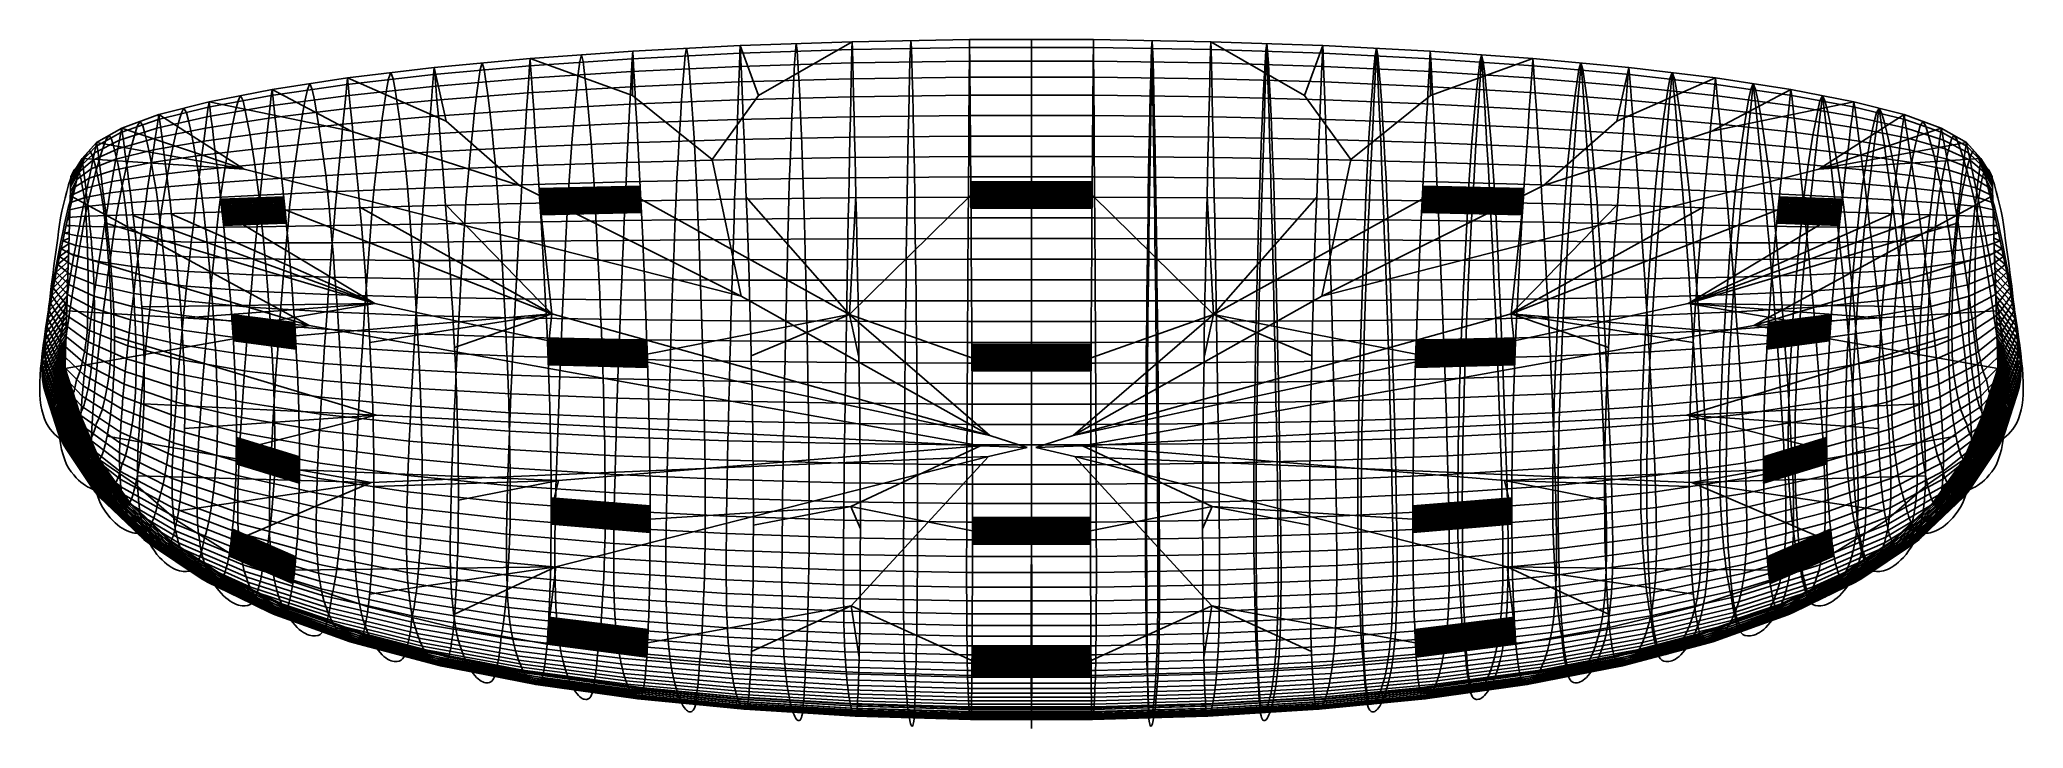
# Model space of a CAD drawing. Extents: x -449 to 449, y -4 to 308.
import ezdxf

# ---------------------------------------------------------------- set-up
doc = ezdxf.new("R2010")
doc.units = 0

msp = doc.modelspace()

# ---------------------------------------------------------------- linework, layer by layer
at = {"layer": 'default', "color": 5, "linetype": 'CONTINUOUS'}
for p, q in [((-131.929, 305.525, 2.81), (-180.661, 302.982, 15.759)), ((-131.929, 305.525, 2.81), (-180.661, 302.982, 15.759)), ((-131.929, 305.525, 2.81), (-132.065, 302.009, 2.165)), ((-81.242, 307.263, -6.182), (-131.929, 305.525, 2.81)), ((-81.242, 307.263, -6.182), (-131.929, 305.525, 2.81)), ((-81.242, 307.263, -6.182), (-81.326, 303.69, -6.844)), ((-28.046, 308.178, -10.977), (-81.242, 307.263, -6.182)), ((-28.046, 308.178, -10.977), (-81.242, 307.263, -6.182)), ((-28.046, 308.178, -10.977), (-28.075, 304.575, -11.647)), ((-28.046, 308.178, -10.977), (28.046, 308.178, -10.977)), ((28.046, 308.178, -10.977), (-28.046, 308.178, -10.977)), ((28.046, 308.178, -10.977), (-28.046, 308.178, -10.977)), ((28.046, 308.178, -10.977), (28.075, 304.575, -11.647)), ((28.046, 308.178, -10.977), (81.242, 307.263, -6.182)), ((28.046, 308.178, -10.977), (81.242, 307.263, -6.182)), ((81.242, 307.263, -6.182), (81.326, 303.69, -6.844)), ((81.242, 307.263, -6.182), (131.929, 305.525, 2.81)), ((81.242, 307.263, -6.182), (131.929, 305.525, 2.81)), ((131.929, 305.525, 2.81), (132.065, 302.009, 2.165)), ((131.929, 305.525, 2.81), (180.661, 302.982, 15.759)), ((131.929, 305.525, 2.81), (180.661, 302.982, 15.759)), ((-227.161, 299.646, 32.403), (-270.588, 295.569, 52.28)), ((-227.161, 299.646, 32.403), (-270.588, 295.569, 52.28)), ((-227.161, 299.646, 32.403), (-227.388, 296.33, 31.817)), ((-180.845, 299.55, 15.139), (-227.388, 296.33, 31.817)), ((-180.661, 302.982, 15.759), (-227.161, 299.646, 32.403)), ((-180.661, 302.982, 15.759), (-227.161, 299.646, 32.403)), ((-180.845, 299.55, 15.139), (-181.155, 293.703, 14.097)), ((-180.661, 302.982, 15.759), (-180.845, 299.55, 15.139)), ((-132.065, 302.009, 2.165), (-180.845, 299.55, 15.139)), ((-132.065, 302.009, 2.165), (-132.295, 296.016, 1.081)), ((-81.468, 297.6, -7.956), (-132.295, 296.016, 1.081)), ((-81.326, 303.69, -6.844), (-132.065, 302.009, 2.165)), ((-81.468, 297.6, -7.956), (-81.634, 290.463, -9.252)), ((-81.326, 303.69, -6.844), (-81.468, 297.6, -7.956)), ((-28.124, 298.434, -12.774), (-81.468, 297.6, -7.956)), ((-28.075, 304.575, -11.647), (-81.326, 303.69, -6.844)), ((-28.124, 298.434, -12.774), (-28.18, 291.238, -14.086)), ((-28.075, 304.575, -11.647), (-28.124, 298.434, -12.774)), ((-28.124, 298.434, -12.774), (28.124, 298.434, -12.774)), ((28.124, 298.434, -12.774), (-28.124, 298.434, -12.774)), ((-28.075, 304.575, -11.647), (28.075, 304.575, -11.647)), ((28.075, 304.575, -11.647), (-28.075, 304.575, -11.647)), ((28.075, 304.575, -11.647), (28.124, 298.434, -12.774)), ((28.075, 304.575, -11.647), (81.326, 303.69, -6.844)), ((28.124, 298.434, -12.774), (28.18, 291.238, -14.086)), ((28.124, 298.434, -12.774), (81.468, 297.6, -7.956)), ((81.326, 303.69, -6.844), (81.468, 297.6, -7.956)), ((81.326, 303.69, -6.844), (132.065, 302.009, 2.165)), ((81.468, 297.6, -7.956), (81.634, 290.463, -9.252)), ((81.468, 297.6, -7.956), (132.295, 296.016, 1.081)), ((132.065, 302.009, 2.165), (132.295, 296.016, 1.081)), ((132.065, 302.009, 2.165), (180.845, 299.55, 15.139)), ((180.661, 302.982, 15.759), (180.845, 299.55, 15.139)), ((180.661, 302.982, 15.759), (227.161, 299.646, 32.403)), ((180.661, 302.982, 15.759), (227.161, 299.646, 32.403)), ((180.845, 299.55, 15.139), (181.155, 293.703, 14.097)), ((180.845, 299.55, 15.139), (227.388, 296.33, 31.817)), ((227.161, 299.646, 32.403), (227.388, 296.33, 31.817)), ((227.161, 299.646, 32.403), (270.588, 295.569, 52.28)), ((227.161, 299.646, 32.403), (270.588, 295.569, 52.28)), ((-310.147, 287.879, 74.243), (-344.353, 282.861, 98.565)), ((-309.849, 290.869, 74.741), (-344.028, 285.642, 99.009)), ((-309.849, 290.869, 74.741), (-344.028, 285.642, 99.009)), ((-310.147, 287.879, 74.243), (-310.65, 282.783, 73.405)), ((-270.854, 292.401, 51.735), (-310.147, 287.879, 74.243)), ((-309.849, 290.869, 74.741), (-310.147, 287.879, 74.243)), ((-270.588, 295.569, 52.28), (-309.849, 290.869, 74.741)), ((-270.588, 295.569, 52.28), (-309.849, 290.869, 74.741)), ((-270.854, 292.401, 51.735), (-271.301, 287.001, 50.816)), ((-227.772, 290.68, 30.829), (-271.301, 287.001, 50.816)), ((-227.388, 296.33, 31.817), (-270.854, 292.401, 51.735)), ((-270.588, 295.569, 52.28), (-270.854, 292.401, 51.735)), ((-227.772, 290.68, 30.829), (-228.218, 284.058, 29.68)), ((-227.388, 296.33, 31.817), (-227.772, 290.68, 30.829)), ((-181.155, 293.703, 14.097), (-227.772, 290.68, 30.829)), ((-181.155, 293.703, 14.097), (-181.516, 286.851, 12.883)), ((-132.562, 288.993, -0.181), (-181.516, 286.851, 12.883)), ((-132.295, 296.016, 1.081), (-181.155, 293.703, 14.097)), ((-132.562, 288.993, -0.181), (-132.864, 280.895, -1.614)), ((-132.295, 296.016, 1.081), (-132.562, 288.993, -0.181)), ((-81.634, 290.463, -9.252), (-132.562, 288.993, -0.181)), ((-81.634, 290.463, -9.252), (-81.821, 282.233, -10.721)), ((-28.18, 291.238, -14.086), (-81.634, 290.463, -9.252)), ((-28.18, 291.238, -14.086), (-28.244, 282.94, -15.575)), ((-28.18, 291.238, -14.086), (28.18, 291.238, -14.086)), ((28.18, 291.238, -14.086), (-28.18, 291.238, -14.086)), ((28.18, 291.238, -14.086), (28.244, 282.94, -15.575)), ((28.18, 291.238, -14.086), (81.634, 290.463, -9.252)), ((81.634, 290.463, -9.252), (81.821, 282.233, -10.721)), ((81.634, 290.463, -9.252), (132.562, 288.993, -0.181)), ((132.295, 296.016, 1.081), (132.562, 288.993, -0.181)), ((132.295, 296.016, 1.081), (181.155, 293.703, 14.097)), ((132.562, 288.993, -0.181), (132.864, 280.895, -1.614)), ((132.562, 288.993, -0.181), (181.516, 286.851, 12.883)), ((181.155, 293.703, 14.097), (181.516, 286.851, 12.883)), ((181.155, 293.703, 14.097), (227.772, 290.68, 30.829)), ((227.388, 296.33, 31.817), (227.772, 290.68, 30.829)), ((227.388, 296.33, 31.817), (270.854, 292.401, 51.735)), ((227.772, 290.68, 30.829), (228.218, 284.058, 29.68)), ((227.772, 290.68, 30.829), (271.301, 287.001, 50.816)), ((270.588, 295.569, 52.28), (270.854, 292.401, 51.735)), ((270.588, 295.569, 52.28), (309.849, 290.869, 74.741)), ((270.588, 295.569, 52.28), (309.849, 290.869, 74.741)), ((270.854, 292.401, 51.735), (271.301, 287.001, 50.816)), ((270.854, 292.401, 51.735), (310.147, 287.879, 74.243)), ((309.849, 290.869, 74.741), (310.147, 287.879, 74.243)), ((309.849, 290.869, 74.741), (344.028, 285.642, 99.009)), ((309.849, 290.869, 74.741), (344.028, 285.642, 99.009)), ((310.147, 287.879, 74.243), (310.65, 282.783, 73.405)), ((310.147, 287.879, 74.243), (344.353, 282.861, 98.565)), ((-372.556, 280.067, 124.316), (-395.257, 274.226, 150.084)), ((-372.556, 280.067, 124.316), (-395.257, 274.226, 150.084)), ((-344.353, 282.861, 98.565), (-372.904, 277.521, 123.933)), ((-372.556, 280.067, 124.316), (-372.904, 277.521, 123.933)), ((-344.028, 285.642, 99.009), (-372.556, 280.067, 124.316)), ((-344.028, 285.642, 99.009), (-372.556, 280.067, 124.316)), ((-344.353, 282.861, 98.565), (-344.902, 278.121, 97.819)), ((-310.65, 282.783, 73.405), (-344.902, 278.121, 97.819)), ((-344.028, 285.642, 99.009), (-344.353, 282.861, 98.565)), ((-310.65, 282.783, 73.405), (-311.235, 276.812, 72.43)), ((-271.822, 280.673, 49.747), (-311.235, 276.812, 72.43)), ((-271.301, 287.001, 50.816), (-310.65, 282.783, 73.405)), ((-271.822, 280.673, 49.747), (-272.414, 273.376, 48.533)), ((-271.301, 287.001, 50.816), (-271.822, 280.673, 49.747)), ((-228.218, 284.058, 29.68), (-271.822, 280.673, 49.747)), ((-228.218, 284.058, 29.68), (-228.724, 276.422, 28.375)), ((-181.925, 278.949, 11.506), (-228.724, 276.422, 28.375)), ((-181.516, 286.851, 12.883), (-228.218, 284.058, 29.68)), ((-181.925, 278.949, 11.506), (-182.368, 270.294, 10.018)), ((-181.516, 286.851, 12.883), (-181.925, 278.949, 11.506)), ((-132.864, 280.895, -1.614), (-181.925, 278.949, 11.506)), ((-132.864, 280.895, -1.614), (-133.192, 272.025, -3.161)), ((-81.821, 282.233, -10.721), (-132.864, 280.895, -1.614)), ((-81.821, 282.233, -10.721), (-82.024, 273.219, -12.309)), ((-28.244, 282.94, -15.575), (-81.821, 282.233, -10.721)), ((-28.244, 282.94, -15.575), (-28.313, 273.85, -17.184)), ((-28.244, 282.94, -15.575), (28.244, 282.94, -15.575)), ((28.244, 282.94, -15.575), (-28.244, 282.94, -15.575)), ((28.244, 282.94, -15.575), (28.313, 273.85, -17.184)), ((28.244, 282.94, -15.575), (81.821, 282.233, -10.721)), ((81.821, 282.233, -10.721), (82.024, 273.219, -12.309)), ((81.821, 282.233, -10.721), (132.864, 280.895, -1.614)), ((132.864, 280.895, -1.614), (133.192, 272.025, -3.161)), ((132.864, 280.895, -1.614), (181.925, 278.949, 11.506)), ((181.516, 286.851, 12.883), (181.925, 278.949, 11.506)), ((181.516, 286.851, 12.883), (228.218, 284.058, 29.68)), ((181.925, 278.949, 11.506), (182.368, 270.294, 10.018)), ((181.925, 278.949, 11.506), (228.724, 276.422, 28.375)), ((228.218, 284.058, 29.68), (228.724, 276.422, 28.375)), ((228.218, 284.058, 29.68), (271.822, 280.673, 49.747)), ((271.301, 287.001, 50.816), (271.822, 280.673, 49.747)), ((271.301, 287.001, 50.816), (310.65, 282.783, 73.405)), ((271.822, 280.673, 49.747), (272.414, 273.376, 48.533)), ((271.822, 280.673, 49.747), (311.235, 276.812, 72.43)), ((310.65, 282.783, 73.405), (311.235, 276.812, 72.43)), ((310.65, 282.783, 73.405), (344.902, 278.121, 97.819)), ((344.028, 285.642, 99.009), (344.353, 282.861, 98.565)), ((344.028, 285.642, 99.009), (372.556, 280.067, 124.316)), ((344.028, 285.642, 99.009), (372.556, 280.067, 124.316)), ((344.353, 282.861, 98.565), (344.902, 278.121, 97.819)), ((344.353, 282.861, 98.565), (372.904, 277.521, 123.933)), ((372.556, 280.067, 124.316), (372.904, 277.521, 123.933)), ((372.556, 280.067, 124.316), (395.257, 274.226, 150.084)), ((372.556, 280.067, 124.316), (395.257, 274.226, 150.084)), ((-395.621, 271.941, 149.765), (-412.512, 266.077, 175.531)), ((-395.257, 274.226, 150.084), (-412.138, 268.076, 175.778)), ((-395.257, 274.226, 150.084), (-412.138, 268.076, 175.778)), ((-373.49, 273.182, 123.286), (-396.235, 268.048, 149.229)), ((-395.621, 271.941, 149.765), (-396.235, 268.048, 149.229)), ((-372.904, 277.521, 123.933), (-395.621, 271.941, 149.765)), ((-395.257, 274.226, 150.084), (-395.621, 271.941, 149.765)), ((-373.49, 273.182, 123.286), (-374.172, 268.097, 122.534)), ((-345.541, 272.565, 96.949), (-374.172, 268.097, 122.534)), ((-344.902, 278.121, 97.819), (-373.49, 273.182, 123.286)), ((-372.904, 277.521, 123.933), (-373.49, 273.182, 123.286)), ((-345.541, 272.565, 96.949), (-346.267, 266.159, 95.962)), ((-311.9, 269.926, 71.322), (-346.267, 266.159, 95.962)), ((-344.902, 278.121, 97.819), (-345.541, 272.565, 96.949)), ((-311.235, 276.812, 72.43), (-345.541, 272.565, 96.949)), ((-311.9, 269.926, 71.322), (-312.618, 262.383, 70.126)), ((-311.235, 276.812, 72.43), (-311.9, 269.926, 71.322)), ((-272.414, 273.376, 48.533), (-311.9, 269.926, 71.322)), ((-272.414, 273.376, 48.533), (-273.053, 265.384, 47.221)), ((-228.724, 276.422, 28.375), (-272.414, 273.376, 48.533)), ((-228.724, 276.422, 28.375), (-229.271, 268.057, 26.965)), ((-182.368, 270.294, 10.018), (-229.271, 268.057, 26.965)), ((-182.368, 270.294, 10.018), (-182.815, 261.391, 8.512)), ((-133.192, 272.025, -3.161), (-182.368, 270.294, 10.018)), ((-133.192, 272.025, -3.161), (-133.523, 262.901, -4.726)), ((-82.024, 273.219, -12.309), (-133.192, 272.025, -3.161)), ((-82.024, 273.219, -12.309), (-82.228, 263.947, -13.914)), ((-28.313, 273.85, -17.184), (-82.024, 273.219, -12.309)), ((-28.313, 273.85, -17.184), (-28.383, 264.501, -18.81)), ((-28.313, 273.85, -17.184), (28.313, 273.85, -17.184)), ((28.313, 273.85, -17.184), (-28.313, 273.85, -17.184)), ((28.313, 273.85, -17.184), (28.383, 264.501, -18.81)), ((28.313, 273.85, -17.184), (82.024, 273.219, -12.309)), ((82.024, 273.219, -12.309), (82.228, 263.947, -13.914)), ((82.024, 273.219, -12.309), (133.192, 272.025, -3.161)), ((133.192, 272.025, -3.161), (133.523, 262.901, -4.726)), ((133.192, 272.025, -3.161), (182.368, 270.294, 10.018)), ((182.368, 270.294, 10.018), (182.815, 261.391, 8.512)), ((182.368, 270.294, 10.018), (229.271, 268.057, 26.965)), ((228.724, 276.422, 28.375), (229.271, 268.057, 26.965)), ((228.724, 276.422, 28.375), (272.414, 273.376, 48.533)), ((272.414, 273.376, 48.533), (273.053, 265.384, 47.221)), ((272.414, 273.376, 48.533), (311.9, 269.926, 71.322)), ((311.235, 276.812, 72.43), (311.9, 269.926, 71.322)), ((311.235, 276.812, 72.43), (345.541, 272.565, 96.949)), ((311.9, 269.926, 71.322), (312.618, 262.383, 70.126)), ((311.9, 269.926, 71.322), (346.267, 266.159, 95.962)), ((344.902, 278.121, 97.819), (345.541, 272.565, 96.949)), ((344.902, 278.121, 97.819), (373.49, 273.182, 123.286)), ((345.541, 272.565, 96.949), (346.267, 266.159, 95.962)), ((345.541, 272.565, 96.949), (374.172, 268.097, 122.534)), ((372.904, 277.521, 123.933), (373.49, 273.182, 123.286)), ((372.904, 277.521, 123.933), (395.621, 271.941, 149.765)), ((373.49, 273.182, 123.286), (374.172, 268.097, 122.534)), ((373.49, 273.182, 123.286), (396.235, 268.048, 149.229)), ((395.257, 274.226, 150.084), (395.621, 271.941, 149.765)), ((395.257, 274.226, 150.084), (412.138, 268.076, 175.778)), ((395.257, 274.226, 150.084), (412.138, 268.076, 175.778)), ((395.621, 271.941, 149.765), (396.235, 268.048, 149.229)), ((395.621, 271.941, 149.765), (412.512, 266.077, 175.531)), ((-423.473, 261.503, 200.669), (-430.024, 254.342, 224.14)), ((-423.473, 261.503, 200.669), (-430.024, 254.342, 224.14)), ((-413.142, 262.669, 175.114), (-424.468, 256.937, 200.214)), ((-412.512, 266.077, 175.531), (-423.843, 259.814, 200.5)), ((-423.473, 261.503, 200.669), (-423.843, 259.814, 200.5)), ((-412.138, 268.076, 175.778), (-423.473, 261.503, 200.669)), ((-412.138, 268.076, 175.778), (-423.473, 261.503, 200.669)), ((-396.95, 263.484, 148.603), (-413.877, 258.676, 174.628)), ((-413.142, 262.669, 175.114), (-413.877, 258.676, 174.628)), ((-396.235, 268.048, 149.229), (-413.142, 262.669, 175.114)), ((-412.512, 266.077, 175.531), (-413.142, 262.669, 175.114)), ((-412.138, 268.076, 175.778), (-412.512, 266.077, 175.531)), ((-396.95, 263.484, 148.603), (-397.763, 258.221, 147.893)), ((-374.947, 262.234, 121.679), (-397.763, 258.221, 147.893)), ((-374.172, 268.097, 122.534), (-396.95, 263.484, 148.603)), ((-396.235, 268.048, 149.229), (-396.95, 263.484, 148.603)), ((-374.947, 262.234, 121.679), (-375.785, 255.811, 120.754)), ((-374.172, 268.097, 122.534), (-374.947, 262.234, 121.679)), ((-346.267, 266.159, 95.962), (-374.947, 262.234, 121.679)), ((-346.267, 266.159, 95.962), (-347.051, 259.142, 94.894)), ((-312.618, 262.383, 70.126), (-347.051, 259.142, 94.894)), ((-312.618, 262.383, 70.126), (-313.345, 254.625, 68.914)), ((-273.053, 265.384, 47.221), (-312.618, 262.383, 70.126)), ((-273.053, 265.384, 47.221), (-273.7, 257.163, 45.894)), ((-229.271, 268.057, 26.965), (-273.053, 265.384, 47.221)), ((-229.271, 268.057, 26.965), (-229.824, 259.454, 25.539)), ((-182.815, 261.391, 8.512), (-229.824, 259.454, 25.539)), ((-182.815, 261.391, 8.512), (-183.25, 252.555, 7.049)), ((-133.523, 262.901, -4.726), (-182.815, 261.391, 8.512)), ((-133.523, 262.901, -4.726), (-133.844, 253.845, -6.247)), ((-82.228, 263.947, -13.914), (-133.523, 262.901, -4.726)), ((-82.228, 263.947, -13.914), (-82.428, 254.744, -15.475)), ((-28.383, 264.501, -18.81), (-82.228, 263.947, -13.914)), ((-28.383, 264.501, -18.81), (-28.451, 255.222, -20.391)), ((-28.383, 264.501, -18.81), (28.383, 264.501, -18.81)), ((28.383, 264.501, -18.81), (-28.383, 264.501, -18.81)), ((28.383, 264.501, -18.81), (28.451, 255.222, -20.391)), ((28.383, 264.501, -18.81), (82.228, 263.947, -13.914)), ((82.228, 263.947, -13.914), (82.428, 254.744, -15.475)), ((82.228, 263.947, -13.914), (133.523, 262.901, -4.726)), ((133.523, 262.901, -4.726), (133.844, 253.845, -6.247)), ((133.523, 262.901, -4.726), (182.815, 261.391, 8.512)), ((182.815, 261.391, 8.512), (183.25, 252.555, 7.049)), ((182.815, 261.391, 8.512), (229.824, 259.454, 25.539)), ((229.271, 268.057, 26.965), (229.824, 259.454, 25.539)), ((229.271, 268.057, 26.965), (273.053, 265.384, 47.221)), ((273.053, 265.384, 47.221), (273.7, 257.163, 45.894)), ((273.053, 265.384, 47.221), (312.618, 262.383, 70.126)), ((312.618, 262.383, 70.126), (313.345, 254.625, 68.914)), ((312.618, 262.383, 70.126), (347.051, 259.142, 94.894)), ((346.267, 266.159, 95.962), (347.051, 259.142, 94.894)), ((346.267, 266.159, 95.962), (374.947, 262.234, 121.679)), ((374.172, 268.097, 122.534), (374.947, 262.234, 121.679)), ((374.172, 268.097, 122.534), (396.95, 263.484, 148.603)), ((374.947, 262.234, 121.679), (375.785, 255.811, 120.754)), ((374.947, 262.234, 121.679), (397.763, 258.221, 147.893)), ((396.235, 268.048, 149.229), (396.95, 263.484, 148.603)), ((396.235, 268.048, 149.229), (413.142, 262.669, 175.114)), ((396.95, 263.484, 148.603), (397.763, 258.221, 147.893)), ((396.95, 263.484, 148.603), (413.877, 258.676, 174.628)), ((412.138, 268.076, 175.778), (412.512, 266.077, 175.531)), ((412.138, 268.076, 175.778), (423.473, 261.503, 200.669)), ((412.138, 268.076, 175.778), (423.473, 261.503, 200.669)), ((412.512, 266.077, 175.531), (413.142, 262.669, 175.114)), ((412.512, 266.077, 175.531), (423.843, 259.814, 200.5)), ((413.142, 262.669, 175.114), (413.877, 258.676, 174.628)), ((413.142, 262.669, 175.114), (424.468, 256.937, 200.214)), ((423.473, 261.503, 200.669), (423.843, 259.814, 200.5)), ((423.473, 261.503, 200.669), (430.024, 254.342, 224.14)), ((423.473, 261.503, 200.669), (430.024, 254.342, 224.14)), ((-430.367, 252.989, 224.051), (-435.16, 245.142, 245.846)), ((-430.024, 254.342, 224.14), (-435.129, 246.151, 245.851)), ((-430.024, 254.342, 224.14), (-435.129, 246.151, 245.851)), ((-425.197, 253.564, 199.881), (-431.622, 247.981, 223.727)), ((-424.468, 256.937, 200.214), (-430.946, 250.683, 223.902)), ((-430.367, 252.989, 224.051), (-430.946, 250.683, 223.902)), ((-423.843, 259.814, 200.5), (-430.367, 252.989, 224.051)), ((-430.024, 254.342, 224.14), (-430.367, 252.989, 224.051)), ((-414.713, 254.071, 174.075), (-426.027, 249.675, 199.501)), ((-425.197, 253.564, 199.881), (-426.027, 249.675, 199.501)), ((-413.877, 258.676, 174.628), (-425.197, 253.564, 199.881)), ((-424.468, 256.937, 200.214), (-425.197, 253.564, 199.881)), ((-423.843, 259.814, 200.5), (-424.468, 256.937, 200.214)), ((-414.713, 254.071, 174.075), (-415.618, 249.027, 173.476)), ((-398.643, 252.457, 147.123), (-415.618, 249.027, 173.476)), ((-413.877, 258.676, 174.628), (-414.713, 254.071, 174.075)), ((-397.763, 258.221, 147.893), (-414.713, 254.071, 174.075)), ((-398.643, 252.457, 147.123), (-399.534, 246.527, 146.344)), ((-397.763, 258.221, 147.893), (-398.643, 252.457, 147.123)), ((-375.785, 255.811, 120.754), (-398.643, 252.457, 147.123)), ((-375.785, 255.811, 120.754), (-376.634, 249.205, 119.817)), ((-347.845, 251.925, 93.814), (-376.634, 249.205, 119.817)), ((-347.051, 259.142, 94.894), (-375.785, 255.811, 120.754)), ((-347.845, 251.925, 93.814), (-348.618, 244.76, 92.762)), ((-347.051, 259.142, 94.894), (-347.845, 251.925, 93.814)), ((-313.345, 254.625, 68.914), (-347.845, 251.925, 93.814)), ((-313.345, 254.625, 68.914), (-314.052, 246.924, 67.736)), ((-273.7, 257.163, 45.894), (-313.345, 254.625, 68.914)), ((-273.7, 257.163, 45.894), (-274.329, 249.002, 44.603)), ((-229.824, 259.454, 25.539), (-273.7, 257.163, 45.894)), ((-229.824, 259.454, 25.539), (-230.362, 250.915, 24.152)), ((-183.25, 252.555, 7.049), (-230.362, 250.915, 24.152)), ((-183.25, 252.555, 7.049), (-183.673, 243.785, 5.628)), ((-133.844, 253.845, -6.247), (-183.25, 252.555, 7.049)), ((-133.844, 253.845, -6.247), (-134.157, 244.856, -7.725)), ((-82.428, 254.744, -15.475), (-133.844, 253.845, -6.247)), ((-82.428, 254.744, -15.475), (-82.621, 245.61, -16.99)), ((-28.451, 255.222, -20.391), (-82.428, 254.744, -15.475)), ((-28.451, 255.222, -20.391), (-28.517, 246.012, -21.926)), ((-28.451, 255.222, -20.391), (28.451, 255.222, -20.391)), ((28.451, 255.222, -20.391), (-28.451, 255.222, -20.391)), ((28.451, 255.222, -20.391), (28.517, 246.012, -21.926)), ((28.451, 255.222, -20.391), (82.428, 254.744, -15.475)), ((82.428, 254.744, -15.475), (82.621, 245.61, -16.99)), ((82.428, 254.744, -15.475), (133.844, 253.845, -6.247)), ((133.844, 253.845, -6.247), (134.157, 244.856, -7.725)), ((133.844, 253.845, -6.247), (183.25, 252.555, 7.049)), ((183.25, 252.555, 7.049), (183.673, 243.785, 5.628)), ((183.25, 252.555, 7.049), (230.362, 250.915, 24.152)), ((229.824, 259.454, 25.539), (230.362, 250.915, 24.152)), ((229.824, 259.454, 25.539), (273.7, 257.163, 45.894)), ((273.7, 257.163, 45.894), (274.329, 249.002, 44.603)), ((273.7, 257.163, 45.894), (313.345, 254.625, 68.914)), ((313.345, 254.625, 68.914), (314.052, 246.924, 67.736)), ((313.345, 254.625, 68.914), (347.845, 251.925, 93.814)), ((347.051, 259.142, 94.894), (347.845, 251.925, 93.814)), ((347.051, 259.142, 94.894), (375.785, 255.811, 120.754)), ((347.845, 251.925, 93.814), (348.618, 244.76, 92.762)), ((347.845, 251.925, 93.814), (376.634, 249.205, 119.817)), ((375.785, 255.811, 120.754), (376.634, 249.205, 119.817)), ((375.785, 255.811, 120.754), (398.643, 252.457, 147.123)), ((397.763, 258.221, 147.893), (398.643, 252.457, 147.123)), ((397.763, 258.221, 147.893), (414.713, 254.071, 174.075)), ((398.643, 252.457, 147.123), (399.534, 246.527, 146.344)), ((398.643, 252.457, 147.123), (415.618, 249.027, 173.476)), ((413.877, 258.676, 174.628), (414.713, 254.071, 174.075)), ((413.877, 258.676, 174.628), (425.197, 253.564, 199.881)), ((414.713, 254.071, 174.075), (415.618, 249.027, 173.476)), ((414.713, 254.071, 174.075), (426.027, 249.675, 199.501)), ((423.843, 259.814, 200.5), (424.468, 256.937, 200.214)), ((423.843, 259.814, 200.5), (430.367, 252.989, 224.051)), ((424.468, 256.937, 200.214), (425.197, 253.564, 199.881)), ((424.468, 256.937, 200.214), (430.946, 250.683, 223.902)), ((425.197, 253.564, 199.881), (426.027, 249.675, 199.501)), ((425.197, 253.564, 199.881), (431.622, 247.981, 223.727)), ((430.024, 254.342, 224.14), (430.367, 252.989, 224.051)), ((430.024, 254.342, 224.14), (435.129, 246.151, 245.851)), ((430.024, 254.342, 224.14), (435.129, 246.151, 245.851)), ((430.367, 252.989, 224.051), (430.946, 250.683, 223.902)), ((430.367, 252.989, 224.051), (435.16, 245.142, 245.846)), ((-432.392, 244.864, 223.528), (-435.345, 239.08, 245.816)), ((-431.622, 247.981, 223.727), (-435.274, 241.405, 245.828)), ((-435.213, 243.421, 245.838), (-435.274, 241.405, 245.828)), ((-430.946, 250.683, 223.902), (-435.213, 243.421, 245.838)), ((-435.16, 245.142, 245.846), (-435.213, 243.421, 245.838)), ((-435.129, 246.151, 245.851), (-435.16, 245.142, 245.846)), ((-426.926, 245.414, 199.09), (-433.227, 241.45, 223.313)), ((-432.392, 244.864, 223.528), (-433.227, 241.45, 223.313)), ((-426.027, 249.675, 199.501), (-432.392, 244.864, 223.528)), ((-431.622, 247.981, 223.727), (-432.392, 244.864, 223.528)), ((-430.946, 250.683, 223.902), (-431.622, 247.981, 223.727)), ((-426.926, 245.414, 199.09), (-427.839, 241.031, 198.672)), ((-416.535, 243.837, 172.869), (-427.839, 241.031, 198.672)), ((-426.027, 249.675, 199.501), (-426.926, 245.414, 199.09)), ((-415.618, 249.027, 173.476), (-426.926, 245.414, 199.09)), ((-416.535, 243.837, 172.869), (-417.431, 238.686, 172.277)), ((-415.618, 249.027, 173.476), (-416.535, 243.837, 172.869)), ((-399.534, 246.527, 146.344), (-416.535, 243.837, 172.869)), ((-399.534, 246.527, 146.344), (-400.403, 240.641, 145.585)), ((-377.46, 242.647, 118.905), (-400.403, 240.641, 145.585)), ((-376.634, 249.205, 119.817), (-399.534, 246.527, 146.344)), ((-377.46, 242.647, 118.905), (-378.264, 236.138, 118.018)), ((-376.634, 249.205, 119.817), (-377.46, 242.647, 118.905)), ((-348.618, 244.76, 92.762), (-377.46, 242.647, 118.905)), ((-348.618, 244.76, 92.762), (-349.369, 237.649, 91.739)), ((-314.052, 246.924, 67.736), (-348.618, 244.76, 92.762)), ((-314.052, 246.924, 67.736), (-314.739, 239.28, 66.591)), ((-274.329, 249.002, 44.603), (-314.052, 246.924, 67.736)), ((-274.329, 249.002, 44.603), (-274.94, 240.903, 43.349)), ((-230.362, 250.915, 24.152), (-274.329, 249.002, 44.603)), ((-230.362, 250.915, 24.152), (-230.885, 242.439, 22.805)), ((-183.673, 243.785, 5.628), (-230.885, 242.439, 22.805)), ((-183.673, 243.785, 5.628), (-184.087, 234.995, 4.235)), ((-134.157, 244.856, -7.725), (-183.673, 243.785, 5.628)), ((-134.157, 244.856, -7.725), (-134.463, 235.848, -9.172)), ((-82.621, 245.61, -16.99), (-134.157, 244.856, -7.725)), ((-82.621, 245.61, -16.99), (-82.81, 236.455, -18.475)), ((-28.517, 246.012, -21.926), (-82.621, 245.61, -16.99)), ((-28.517, 246.012, -21.926), (-28.581, 236.781, -23.43)), ((-28.517, 246.012, -21.926), (28.517, 246.012, -21.926)), ((28.517, 246.012, -21.926), (-28.517, 246.012, -21.926)), ((28.517, 246.012, -21.926), (28.581, 236.781, -23.43)), ((28.517, 246.012, -21.926), (82.621, 245.61, -16.99)), ((82.621, 245.61, -16.99), (82.81, 236.455, -18.475)), ((82.621, 245.61, -16.99), (134.157, 244.856, -7.725)), ((134.157, 244.856, -7.725), (134.463, 235.848, -9.172)), ((134.157, 244.856, -7.725), (183.673, 243.785, 5.628)), ((183.673, 243.785, 5.628), (184.087, 234.995, 4.235)), ((183.673, 243.785, 5.628), (230.885, 242.439, 22.805)), ((230.362, 250.915, 24.152), (230.885, 242.439, 22.805)), ((230.362, 250.915, 24.152), (274.329, 249.002, 44.603)), ((274.329, 249.002, 44.603), (274.94, 240.903, 43.349)), ((274.329, 249.002, 44.603), (314.052, 246.924, 67.736)), ((314.052, 246.924, 67.736), (314.739, 239.28, 66.591)), ((314.052, 246.924, 67.736), (348.618, 244.76, 92.762)), ((348.618, 244.76, 92.762), (349.369, 237.649, 91.739)), ((348.618, 244.76, 92.762), (377.46, 242.647, 118.905)), ((376.634, 249.205, 119.817), (377.46, 242.647, 118.905)), ((376.634, 249.205, 119.817), (399.534, 246.527, 146.344)), ((377.46, 242.647, 118.905), (378.264, 236.138, 118.018)), ((377.46, 242.647, 118.905), (400.403, 240.641, 145.585)), ((399.534, 246.527, 146.344), (400.403, 240.641, 145.585)), ((399.534, 246.527, 146.344), (416.535, 243.837, 172.869)), ((415.618, 249.027, 173.476), (416.535, 243.837, 172.869)), ((415.618, 249.027, 173.476), (426.926, 245.414, 199.09)), ((416.535, 243.837, 172.869), (417.431, 238.686, 172.277)), ((416.535, 243.837, 172.869), (427.839, 241.031, 198.672)), ((426.027, 249.675, 199.501), (426.926, 245.414, 199.09)), ((426.027, 249.675, 199.501), (432.392, 244.864, 223.528)), ((426.926, 245.414, 199.09), (427.839, 241.031, 198.672)), ((426.926, 245.414, 199.09), (433.227, 241.45, 223.313)), ((430.946, 250.683, 223.902), (431.622, 247.981, 223.727)), ((430.946, 250.683, 223.902), (435.213, 243.421, 245.838)), ((431.622, 247.981, 223.727), (432.392, 244.864, 223.528)), ((431.622, 247.981, 223.727), (435.274, 241.405, 245.828)), ((432.392, 244.864, 223.528), (433.227, 241.45, 223.313)), ((432.392, 244.864, 223.528), (435.345, 239.08, 245.816)), ((435.129, 246.151, 245.851), (435.16, 245.142, 245.846)), ((435.16, 245.142, 245.846), (435.213, 243.421, 245.838)), ((435.213, 243.421, 245.838), (435.274, 241.405, 245.828)), ((-434.905, 234.449, 222.879), (-435.717, 230.987, 222.67)), ((-434.905, 234.449, 222.879), (-435.582, 231.311, 245.778)), ((-435.503, 233.912, 245.791), (-435.582, 231.311, 245.778)), ((-434.075, 237.937, 223.094), (-435.503, 233.912, 245.791)), ((-435.423, 236.532, 245.804), (-435.503, 233.912, 245.791)), ((-433.227, 241.45, 223.313), (-435.423, 236.532, 245.804)), ((-435.345, 239.08, 245.816), (-435.423, 236.532, 245.804)), ((-435.274, 241.405, 245.828), (-435.345, 239.08, 245.816)), ((-434.075, 237.937, 223.094), (-434.905, 234.449, 222.879)), ((-428.73, 236.679, 198.265), (-434.905, 234.449, 222.879)), ((-433.227, 241.45, 223.313), (-434.075, 237.937, 223.094)), ((-427.839, 241.031, 198.672), (-434.075, 237.937, 223.094)), ((-428.73, 236.679, 198.265), (-429.6, 232.359, 197.866)), ((-427.839, 241.031, 198.672), (-428.73, 236.679, 198.265)), ((-417.431, 238.686, 172.277), (-428.73, 236.679, 198.265)), ((-417.431, 238.686, 172.277), (-418.304, 233.572, 171.699)), ((-401.249, 234.798, 144.845), (-418.304, 233.572, 171.699)), ((-400.403, 240.641, 145.585), (-417.431, 238.686, 172.277)), ((-401.249, 234.798, 144.845), (-402.08, 228.942, 144.118)), ((-400.403, 240.641, 145.585), (-401.249, 234.798, 144.845)), ((-378.264, 236.138, 118.018), (-401.249, 234.798, 144.845)), ((-378.264, 236.138, 118.018), (-379.054, 229.613, 117.147)), ((-349.369, 237.649, 91.739), (-378.264, 236.138, 118.018)), ((-349.369, 237.649, 91.739), (-350.106, 230.522, 90.736)), ((-314.739, 239.28, 66.591), (-349.369, 237.649, 91.739)), ((-314.739, 239.28, 66.591), (-315.413, 231.62, 65.468)), ((-274.94, 240.903, 43.349), (-314.739, 239.28, 66.591)), ((-274.94, 240.903, 43.349), (-275.539, 232.786, 42.119)), ((-231.397, 233.945, 21.485), (-275.539, 232.786, 42.119)), ((-230.885, 242.439, 22.805), (-274.94, 240.903, 43.349)), ((-231.397, 233.945, 21.485), (-231.898, 225.392, 20.193)), ((-230.885, 242.439, 22.805), (-231.397, 233.945, 21.485)), ((-184.087, 234.995, 4.235), (-231.397, 233.945, 21.485)), ((-184.087, 234.995, 4.235), (-184.492, 226.144, 2.872)), ((-134.463, 235.848, -9.172), (-184.087, 234.995, 4.235)), ((-134.463, 235.848, -9.172), (-134.762, 226.778, -10.588)), ((-82.81, 236.455, -18.475), (-134.463, 235.848, -9.172)), ((-82.81, 236.455, -18.475), (-82.996, 227.238, -19.927)), ((-28.581, 236.781, -23.43), (-82.81, 236.455, -18.475)), ((-28.581, 236.781, -23.43), (-28.644, 227.487, -24.901)), ((-28.581, 236.781, -23.43), (28.581, 236.781, -23.43)), ((28.581, 236.781, -23.43), (-28.581, 236.781, -23.43)), ((28.581, 236.781, -23.43), (28.644, 227.487, -24.901)), ((28.581, 236.781, -23.43), (82.81, 236.455, -18.475)), ((82.81, 236.455, -18.475), (82.996, 227.238, -19.927)), ((82.81, 236.455, -18.475), (134.463, 235.848, -9.172)), ((134.463, 235.848, -9.172), (134.762, 226.778, -10.588)), ((134.463, 235.848, -9.172), (184.087, 234.995, 4.235)), ((184.087, 234.995, 4.235), (184.492, 226.144, 2.872)), ((184.087, 234.995, 4.235), (231.397, 233.945, 21.485)), ((230.885, 242.439, 22.805), (231.397, 233.945, 21.485)), ((230.885, 242.439, 22.805), (274.94, 240.903, 43.349)), ((231.397, 233.945, 21.485), (231.898, 225.392, 20.193)), ((231.397, 233.945, 21.485), (275.539, 232.786, 42.119)), ((274.94, 240.903, 43.349), (275.539, 232.786, 42.119)), ((274.94, 240.903, 43.349), (314.739, 239.28, 66.591)), ((314.739, 239.28, 66.591), (315.413, 231.62, 65.468)), ((314.739, 239.28, 66.591), (349.369, 237.649, 91.739)), ((349.369, 237.649, 91.739), (350.106, 230.522, 90.736)), ((349.369, 237.649, 91.739), (378.264, 236.138, 118.018)), ((378.264, 236.138, 118.018), (379.054, 229.613, 117.147)), ((378.264, 236.138, 118.018), (401.249, 234.798, 144.845)), ((400.403, 240.641, 145.585), (401.249, 234.798, 144.845)), ((400.403, 240.641, 145.585), (417.431, 238.686, 172.277)), ((401.249, 234.798, 144.845), (402.08, 228.942, 144.118)), ((401.249, 234.798, 144.845), (418.304, 233.572, 171.699)), ((417.431, 238.686, 172.277), (418.304, 233.572, 171.699)), ((417.431, 238.686, 172.277), (428.73, 236.679, 198.265)), ((427.839, 241.031, 198.672), (428.73, 236.679, 198.265)), ((427.839, 241.031, 198.672), (434.075, 237.937, 223.094)), ((428.73, 236.679, 198.265), (429.6, 232.359, 197.866)), ((428.73, 236.679, 198.265), (434.905, 234.449, 222.879)), ((433.227, 241.45, 223.313), (434.075, 237.937, 223.094)), ((433.227, 241.45, 223.313), (435.423, 236.532, 245.804)), ((434.075, 237.937, 223.094), (434.905, 234.449, 222.879)), ((434.075, 237.937, 223.094), (435.503, 233.912, 245.791)), ((434.905, 234.449, 222.879), (435.717, 230.987, 222.67)), ((434.905, 234.449, 222.879), (435.582, 231.311, 245.778)), ((435.274, 241.405, 245.828), (435.345, 239.08, 245.816)), ((435.345, 239.08, 245.816), (435.423, 236.532, 245.804)), ((435.423, 236.532, 245.804), (435.503, 233.912, 245.791)), ((435.503, 233.912, 245.791), (435.582, 231.311, 245.778)), ((-436.517, 227.516, 222.463), (-437.307, 224.02, 222.259)), ((-435.717, 230.987, 222.67), (-436.517, 227.516, 222.463)), ((-430.458, 228.029, 197.474), (-436.517, 227.516, 222.463)), ((-436.517, 227.516, 222.463), (-435.74, 226.141, 245.753)), ((-435.74, 226.141, 245.753), (-435.819, 223.534, 245.74)), ((-435.661, 228.729, 245.765), (-435.74, 226.141, 245.753)), ((-429.6, 232.359, 197.866), (-435.717, 230.987, 222.67)), ((-435.717, 230.987, 222.67), (-435.661, 228.729, 245.765)), ((-435.582, 231.311, 245.778), (-435.661, 228.729, 245.765)), ((-430.458, 228.029, 197.474), (-431.302, 223.667, 197.088)), ((-429.6, 232.359, 197.866), (-430.458, 228.029, 197.474)), ((-419.162, 228.447, 171.132), (-430.458, 228.029, 197.474)), ((-418.304, 233.572, 171.699), (-429.6, 232.359, 197.866)), ((-419.162, 228.447, 171.132), (-420.007, 223.285, 170.573)), ((-418.304, 233.572, 171.699), (-419.162, 228.447, 171.132)), ((-402.08, 228.942, 144.118), (-419.162, 228.447, 171.132)), ((-402.08, 228.942, 144.118), (-402.896, 223.045, 143.405)), ((-379.054, 229.613, 117.147), (-402.08, 228.942, 144.118)), ((-379.054, 229.613, 117.147), (-379.828, 223.044, 116.293)), ((-350.106, 230.522, 90.736), (-379.054, 229.613, 117.147)), ((-350.106, 230.522, 90.736), (-350.829, 223.346, 89.753)), ((-315.413, 231.62, 65.468), (-350.106, 230.522, 90.736)), ((-315.413, 231.62, 65.468), (-316.073, 223.906, 64.368)), ((-275.539, 232.786, 42.119), (-315.413, 231.62, 65.468)), ((-275.539, 232.786, 42.119), (-276.126, 224.612, 40.915)), ((-231.898, 225.392, 20.193), (-276.126, 224.612, 40.915)), ((-231.898, 225.392, 20.193), (-232.387, 216.766, 18.932)), ((-184.492, 226.144, 2.872), (-231.898, 225.392, 20.193)), ((-184.492, 226.144, 2.872), (-184.887, 217.218, 1.544)), ((-134.762, 226.778, -10.588), (-184.492, 226.144, 2.872)), ((-134.762, 226.778, -10.588), (-135.054, 217.63, -11.969)), ((-82.996, 227.238, -19.927), (-134.762, 226.778, -10.588)), ((-82.996, 227.238, -19.927), (-83.176, 217.942, -21.343)), ((-28.644, 227.487, -24.901), (-82.996, 227.238, -19.927)), ((-28.644, 227.487, -24.901), (-28.706, 218.114, -26.334)), ((-28.644, 227.487, -24.901), (28.644, 227.487, -24.901)), ((28.644, 227.487, -24.901), (-28.644, 227.487, -24.901)), ((28.644, 227.487, -24.901), (28.706, 218.114, -26.334)), ((28.644, 227.487, -24.901), (82.996, 227.238, -19.927)), ((82.996, 227.238, -19.927), (83.176, 217.942, -21.343)), ((82.996, 227.238, -19.927), (134.762, 226.778, -10.588)), ((134.762, 226.778, -10.588), (135.054, 217.63, -11.969)), ((134.762, 226.778, -10.588), (184.492, 226.144, 2.872)), ((184.492, 226.144, 2.872), (184.887, 217.218, 1.544)), ((184.492, 226.144, 2.872), (231.898, 225.392, 20.193)), ((231.898, 225.392, 20.193), (232.387, 216.766, 18.932)), ((231.898, 225.392, 20.193), (276.126, 224.612, 40.915)), ((275.539, 232.786, 42.119), (276.126, 224.612, 40.915)), ((275.539, 232.786, 42.119), (315.413, 231.62, 65.468)), ((315.413, 231.62, 65.468), (316.073, 223.906, 64.368)), ((315.413, 231.62, 65.468), (350.106, 230.522, 90.736)), ((350.106, 230.522, 90.736), (350.829, 223.346, 89.753)), ((350.106, 230.522, 90.736), (379.054, 229.613, 117.147)), ((379.054, 229.613, 117.147), (379.828, 223.044, 116.293)), ((379.054, 229.613, 117.147), (402.08, 228.942, 144.118)), ((402.08, 228.942, 144.118), (402.896, 223.045, 143.405)), ((402.08, 228.942, 144.118), (419.162, 228.447, 171.132)), ((418.304, 233.572, 171.699), (419.162, 228.447, 171.132)), ((418.304, 233.572, 171.699), (429.6, 232.359, 197.866)), ((419.162, 228.447, 171.132), (420.007, 223.285, 170.573)), ((419.162, 228.447, 171.132), (430.458, 228.029, 197.474)), ((429.6, 232.359, 197.866), (430.458, 228.029, 197.474)), ((429.6, 232.359, 197.866), (435.717, 230.987, 222.67)), ((430.458, 228.029, 197.474), (431.302, 223.667, 197.088)), ((430.458, 228.029, 197.474), (436.517, 227.516, 222.463)), ((435.582, 231.311, 245.778), (435.661, 228.729, 245.765)), ((435.717, 230.987, 222.67), (435.661, 228.729, 245.765)), ((435.661, 228.729, 245.765), (435.74, 226.141, 245.753)), ((435.717, 230.987, 222.67), (436.517, 227.516, 222.463)), ((436.517, 227.516, 222.463), (435.74, 226.141, 245.753)), ((435.74, 226.141, 245.753), (435.819, 223.534, 245.74)), ((436.517, 227.516, 222.463), (437.307, 224.02, 222.259)), ((-438.851, 216.947, 221.86), (-439.6, 213.391, 221.667)), ((-438.085, 220.492, 222.058), (-438.851, 216.947, 221.86)), ((-438.851, 216.947, 221.86), (-435.98, 218.263, 245.714)), ((-432.948, 214.846, 196.335), (-438.851, 216.947, 221.86)), ((-437.307, 224.02, 222.259), (-438.085, 220.492, 222.058)), ((-438.085, 220.492, 222.058), (-435.899, 220.905, 245.727)), ((-432.132, 219.268, 196.708), (-438.085, 220.492, 222.058)), ((-431.302, 223.667, 197.088), (-437.307, 224.02, 222.259)), ((-437.307, 224.02, 222.259), (-435.819, 223.534, 245.74)), ((-435.98, 218.263, 245.714), (-436.061, 215.614, 245.701)), ((-435.899, 220.905, 245.727), (-435.98, 218.263, 245.714)), ((-435.819, 223.534, 245.74), (-435.899, 220.905, 245.727)), ((-432.132, 219.268, 196.708), (-432.948, 214.846, 196.335)), ((-431.302, 223.667, 197.088), (-432.132, 219.268, 196.708)), ((-420.835, 218.078, 170.025), (-432.132, 219.268, 196.708)), ((-420.007, 223.285, 170.573), (-431.302, 223.667, 197.088)), ((-420.835, 218.078, 170.025), (-421.647, 212.846, 169.488)), ((-420.007, 223.285, 170.573), (-420.835, 218.078, 170.025)), ((-403.695, 217.096, 142.706), (-420.835, 218.078, 170.025)), ((-402.896, 223.045, 143.405), (-420.007, 223.285, 170.573)), ((-403.695, 217.096, 142.706), (-404.478, 211.119, 142.022)), ((-402.896, 223.045, 143.405), (-403.695, 217.096, 142.706)), ((-380.585, 216.418, 115.457), (-403.695, 217.096, 142.706)), ((-379.828, 223.044, 116.293), (-402.896, 223.045, 143.405)), ((-380.585, 216.418, 115.457), (-381.326, 209.76, 114.64)), ((-379.828, 223.044, 116.293), (-380.585, 216.418, 115.457)), ((-351.535, 216.108, 88.793), (-380.585, 216.418, 115.457)), ((-350.829, 223.346, 89.753), (-379.828, 223.044, 116.293)), ((-351.535, 216.108, 88.793), (-352.224, 208.835, 87.854)), ((-350.829, 223.346, 89.753), (-351.535, 216.108, 88.793)), ((-316.718, 216.126, 63.294), (-351.535, 216.108, 88.793)), ((-316.073, 223.906, 64.368), (-350.829, 223.346, 89.753)), ((-316.718, 216.126, 63.294), (-317.347, 208.309, 62.246)), ((-316.073, 223.906, 64.368), (-316.718, 216.126, 63.294)), ((-276.698, 216.369, 39.741), (-316.718, 216.126, 63.294)), ((-276.126, 224.612, 40.915), (-316.073, 223.906, 64.368)), ((-276.698, 216.369, 39.741), (-277.256, 208.086, 38.595)), ((-276.126, 224.612, 40.915), (-276.698, 216.369, 39.741)), ((-232.387, 216.766, 18.932), (-276.698, 216.369, 39.741)), ((-232.387, 216.766, 18.932), (-232.864, 208.098, 17.702)), ((-184.887, 217.218, 1.544), (-232.387, 216.766, 18.932)), ((-184.887, 217.218, 1.544), (-185.272, 208.25, 0.247)), ((-135.054, 217.63, -11.969), (-184.887, 217.218, 1.544)), ((-135.054, 217.63, -11.969), (-135.339, 208.439, -13.315)), ((-83.176, 217.942, -21.343), (-135.054, 217.63, -11.969)), ((-83.176, 217.942, -21.343), (-83.352, 208.601, -22.723)), ((-28.706, 218.114, -26.334), (-83.176, 217.942, -21.343)), ((-28.706, 218.114, -26.334), (-28.766, 208.696, -27.732)), ((-28.706, 218.114, -26.334), (28.706, 218.114, -26.334)), ((28.706, 218.114, -26.334), (-28.706, 218.114, -26.334)), ((28.706, 218.114, -26.334), (28.766, 208.696, -27.732)), ((28.706, 218.114, -26.334), (83.176, 217.942, -21.343)), ((83.176, 217.942, -21.343), (83.352, 208.601, -22.723)), ((83.176, 217.942, -21.343), (135.054, 217.63, -11.969)), ((135.054, 217.63, -11.969), (135.339, 208.439, -13.315)), ((135.054, 217.63, -11.969), (184.887, 217.218, 1.544)), ((184.887, 217.218, 1.544), (185.272, 208.25, 0.247)), ((184.887, 217.218, 1.544), (232.387, 216.766, 18.932)), ((232.387, 216.766, 18.932), (232.864, 208.098, 17.702)), ((232.387, 216.766, 18.932), (276.698, 216.369, 39.741)), ((276.126, 224.612, 40.915), (276.698, 216.369, 39.741)), ((276.126, 224.612, 40.915), (316.073, 223.906, 64.368)), ((276.698, 216.369, 39.741), (277.256, 208.086, 38.595)), ((276.698, 216.369, 39.741), (316.718, 216.126, 63.294)), ((316.073, 223.906, 64.368), (316.718, 216.126, 63.294)), ((316.073, 223.906, 64.368), (350.829, 223.346, 89.753)), ((316.718, 216.126, 63.294), (317.347, 208.309, 62.246)), ((316.718, 216.126, 63.294), (351.535, 216.108, 88.793)), ((350.829, 223.346, 89.753), (351.535, 216.108, 88.793)), ((350.829, 223.346, 89.753), (379.828, 223.044, 116.293)), ((351.535, 216.108, 88.793), (380.585, 216.418, 115.457)), ((351.535, 216.108, 88.793), (352.224, 208.835, 87.854)), ((379.828, 223.044, 116.293), (402.896, 223.045, 143.405)), ((379.828, 223.044, 116.293), (380.585, 216.418, 115.457)), ((380.585, 216.418, 115.457), (403.695, 217.096, 142.706)), ((380.585, 216.418, 115.457), (381.326, 209.76, 114.64)), ((402.896, 223.045, 143.405), (420.007, 223.285, 170.573)), ((402.896, 223.045, 143.405), (403.695, 217.096, 142.706)), ((403.695, 217.096, 142.706), (420.835, 218.078, 170.025)), ((403.695, 217.096, 142.706), (404.478, 211.119, 142.022)), ((420.007, 223.285, 170.573), (431.302, 223.667, 197.088)), ((420.007, 223.285, 170.573), (420.835, 218.078, 170.025)), ((420.835, 218.078, 170.025), (432.132, 219.268, 196.708)), ((420.835, 218.078, 170.025), (421.647, 212.846, 169.488)), ((431.302, 223.667, 197.088), (437.307, 224.02, 222.259)), ((431.302, 223.667, 197.088), (432.132, 219.268, 196.708)), ((432.132, 219.268, 196.708), (438.085, 220.492, 222.058)), ((432.132, 219.268, 196.708), (432.948, 214.846, 196.335)), ((432.948, 214.846, 196.335), (438.851, 216.947, 221.86)), ((437.307, 224.02, 222.259), (435.819, 223.534, 245.74)), ((435.819, 223.534, 245.74), (435.899, 220.905, 245.727)), ((435.899, 220.905, 245.727), (435.98, 218.263, 245.714)), ((438.085, 220.492, 222.058), (435.899, 220.905, 245.727)), ((435.98, 218.263, 245.714), (436.061, 215.614, 245.701)), ((438.851, 216.947, 221.86), (435.98, 218.263, 245.714)), ((437.307, 224.02, 222.259), (438.085, 220.492, 222.058)), ((438.085, 220.492, 222.058), (438.851, 216.947, 221.86)), ((438.851, 216.947, 221.86), (439.6, 213.391, 221.667)), ((-441.753, 202.736, 221.11), (-436.303, 207.677, 245.662)), ((-441.05, 206.281, 221.292), (-436.222, 210.317, 245.675)), ((-440.333, 209.834, 221.477), (-441.05, 206.281, 221.292)), ((-439.6, 213.391, 221.667), (-440.333, 209.834, 221.477)), ((-440.333, 209.834, 221.477), (-436.142, 212.964, 245.688)), ((-434.521, 205.977, 195.615), (-440.333, 209.834, 221.477)), ((-439.6, 213.391, 221.667), (-436.061, 215.614, 245.701)), ((-433.744, 210.412, 195.971), (-439.6, 213.391, 221.667)), ((-436.303, 207.677, 245.662), (-436.383, 205.045, 245.649)), ((-436.222, 210.317, 245.675), (-436.303, 207.677, 245.662)), ((-436.142, 212.964, 245.688), (-436.222, 210.317, 245.675)), ((-436.061, 215.614, 245.701), (-436.142, 212.964, 245.688)), ((-433.744, 210.412, 195.971), (-434.521, 205.977, 195.615)), ((-432.948, 214.846, 196.335), (-433.744, 210.412, 195.971)), ((-422.437, 207.599, 168.965), (-433.744, 210.412, 195.971)), ((-421.647, 212.846, 169.488), (-432.948, 214.846, 196.335)), ((-422.437, 207.599, 168.965), (-423.208, 202.351, 168.455)), ((-421.647, 212.846, 169.488), (-422.437, 207.599, 168.965)), ((-405.237, 205.126, 141.358), (-422.437, 207.599, 168.965)), ((-404.478, 211.119, 142.022), (-421.647, 212.846, 169.488)), ((-404.478, 211.119, 142.022), (-405.237, 205.126, 141.358)), ((-381.326, 209.76, 114.64), (-404.478, 211.119, 142.022)), ((-381.326, 209.76, 114.64), (-382.043, 203.085, 113.849)), ((-352.224, 208.835, 87.854), (-381.326, 209.76, 114.64)), ((-352.224, 208.835, 87.854), (-352.892, 201.543, 86.946)), ((-317.347, 208.309, 62.246), (-352.224, 208.835, 87.854)), ((-317.347, 208.309, 62.246), (-317.955, 200.472, 61.232)), ((-277.256, 208.086, 38.595), (-317.347, 208.309, 62.246)), ((-277.256, 208.086, 38.595), (-277.796, 199.782, 37.487)), ((-232.864, 208.098, 17.702), (-277.256, 208.086, 38.595)), ((-232.864, 208.098, 17.702), (-233.325, 199.409, 16.514)), ((-185.272, 208.25, 0.247), (-232.864, 208.098, 17.702)), ((-185.272, 208.25, 0.247), (-185.645, 199.259, -1.004)), ((-135.339, 208.439, -13.315), (-185.272, 208.25, 0.247)), ((-135.339, 208.439, -13.315), (-135.614, 199.225, -14.615)), ((-83.352, 208.601, -22.723), (-135.339, 208.439, -13.315)), ((-83.352, 208.601, -22.723), (-83.522, 199.238, -24.055)), ((-28.766, 208.696, -27.732), (-83.352, 208.601, -22.723)), ((-28.766, 208.696, -27.732), (-28.824, 199.255, -29.081)), ((-28.766, 208.696, -27.732), (28.766, 208.696, -27.732)), ((28.766, 208.696, -27.732), (-28.766, 208.696, -27.732)), ((28.766, 208.696, -27.732), (28.824, 199.255, -29.081)), ((28.766, 208.696, -27.732), (83.352, 208.601, -22.723)), ((83.352, 208.601, -22.723), (83.522, 199.238, -24.055)), ((83.352, 208.601, -22.723), (135.339, 208.439, -13.315)), ((135.339, 208.439, -13.315), (135.614, 199.225, -14.615)), ((135.339, 208.439, -13.315), (185.272, 208.25, 0.247)), ((185.272, 208.25, 0.247), (185.645, 199.259, -1.004)), ((185.272, 208.25, 0.247), (232.864, 208.098, 17.702)), ((232.864, 208.098, 17.702), (233.325, 199.409, 16.514)), ((232.864, 208.098, 17.702), (277.256, 208.086, 38.595)), ((277.256, 208.086, 38.595), (317.347, 208.309, 62.246)), ((277.256, 208.086, 38.595), (277.796, 199.782, 37.487)), ((317.347, 208.309, 62.246), (352.224, 208.835, 87.854)), ((317.347, 208.309, 62.246), (317.955, 200.472, 61.232)), ((352.224, 208.835, 87.854), (381.326, 209.76, 114.64)), ((352.224, 208.835, 87.854), (352.892, 201.543, 86.946)), ((381.326, 209.76, 114.64), (404.478, 211.119, 142.022)), ((381.326, 209.76, 114.64), (382.043, 203.085, 113.849)), ((404.478, 211.119, 142.022), (421.647, 212.846, 169.488)), ((404.478, 211.119, 142.022), (405.237, 205.126, 141.358)), ((405.237, 205.126, 141.358), (422.437, 207.599, 168.965)), ((421.647, 212.846, 169.488), (432.948, 214.846, 196.335)), ((421.647, 212.846, 169.488), (422.437, 207.599, 168.965)), ((422.437, 207.599, 168.965), (433.744, 210.412, 195.971)), ((422.437, 207.599, 168.965), (423.208, 202.351, 168.455)), ((432.948, 214.846, 196.335), (433.744, 210.412, 195.971)), ((433.744, 210.412, 195.971), (439.6, 213.391, 221.667)), ((433.744, 210.412, 195.971), (434.521, 205.977, 195.615)), ((434.521, 205.977, 195.615), (440.333, 209.834, 221.477)), ((436.061, 215.614, 245.701), (436.142, 212.964, 245.688)), ((439.6, 213.391, 221.667), (436.061, 215.614, 245.701)), ((436.142, 212.964, 245.688), (436.222, 210.317, 245.675)), ((440.333, 209.834, 221.477), (436.142, 212.964, 245.688)), ((436.222, 210.317, 245.675), (436.303, 207.677, 245.662)), ((441.05, 206.281, 221.292), (436.222, 210.317, 245.675)), ((436.303, 207.677, 245.662), (436.383, 205.045, 245.649)), ((441.753, 202.736, 221.11), (436.303, 207.677, 245.662)), ((439.6, 213.391, 221.667), (440.333, 209.834, 221.477)), ((440.333, 209.834, 221.477), (441.05, 206.281, 221.292)), ((-443.75, 192.172, 220.595), (-436.543, 199.812, 245.623)), ((-443.104, 195.678, 220.761), (-436.463, 202.422, 245.636)), ((-442.438, 199.2, 220.934), (-443.104, 195.678, 220.761)), ((-442.438, 199.2, 220.934), (-436.383, 205.045, 245.649)), ((-441.753, 202.736, 221.11), (-442.438, 199.2, 220.934)), ((-436.743, 192.719, 194.599), (-442.438, 199.2, 220.934)), ((-441.05, 206.281, 221.292), (-441.753, 202.736, 221.11)), ((-436.022, 197.127, 194.929), (-441.753, 202.736, 221.11)), ((-435.28, 201.547, 195.269), (-441.05, 206.281, 221.292)), ((-436.543, 199.812, 245.623), (-436.622, 197.218, 245.61)), ((-436.463, 202.422, 245.636), (-436.543, 199.812, 245.623)), ((-436.383, 205.045, 245.649), (-436.463, 202.422, 245.636)), ((-435.28, 201.547, 195.269), (-436.022, 197.127, 194.929)), ((-434.521, 205.977, 195.615), (-435.28, 201.547, 195.269)), ((-423.958, 197.11, 167.959), (-435.28, 201.547, 195.269)), ((-423.208, 202.351, 168.455), (-434.521, 205.977, 195.615)), ((-423.208, 202.351, 168.455), (-423.958, 197.11, 167.959)), ((-405.977, 199.132, 140.711), (-423.208, 202.351, 168.455)), ((-405.977, 199.132, 140.711), (-406.695, 193.146, 140.083)), ((-405.237, 205.126, 141.358), (-405.977, 199.132, 140.711)), ((-382.741, 196.408, 113.079), (-405.977, 199.132, 140.711)), ((-382.043, 203.085, 113.849), (-405.237, 205.126, 141.358)), ((-382.043, 203.085, 113.849), (-382.741, 196.408, 113.079)), ((-352.892, 201.543, 86.946), (-382.043, 203.085, 113.849)), ((-352.892, 201.543, 86.946), (-353.54, 194.25, 86.064)), ((-317.955, 200.472, 61.232), (-352.892, 201.543, 86.946)), ((-317.955, 200.472, 61.232), (-318.546, 192.634, 60.247)), ((-277.796, 199.782, 37.487), (-317.955, 200.472, 61.232)), ((-277.796, 199.782, 37.487), (-278.32, 191.477, 36.411)), ((-233.325, 199.409, 16.514), (-277.796, 199.782, 37.487)), ((-233.325, 199.409, 16.514), (-233.772, 190.719, 15.362)), ((-185.645, 199.259, -1.004), (-233.325, 199.409, 16.514)), ((-185.645, 199.259, -1.004), (-186.006, 190.267, -2.218)), ((-135.614, 199.225, -14.615), (-185.645, 199.259, -1.004)), ((-135.614, 199.225, -14.615), (-135.88, 190.01, -15.876)), ((-83.522, 199.238, -24.055), (-135.614, 199.225, -14.615)), ((-83.522, 199.238, -24.055), (-83.687, 189.873, -25.347)), ((-28.824, 199.255, -29.081), (-83.522, 199.238, -24.055)), ((-28.824, 199.255, -29.081), (-28.88, 189.812, -30.389)), ((-28.824, 199.255, -29.081), (28.824, 199.255, -29.081)), ((28.824, 199.255, -29.081), (-28.824, 199.255, -29.081)), ((28.824, 199.255, -29.081), (28.88, 189.812, -30.389)), ((28.824, 199.255, -29.081), (83.522, 199.238, -24.055)), ((83.522, 199.238, -24.055), (83.687, 189.873, -25.347)), ((83.522, 199.238, -24.055), (135.614, 199.225, -14.615)), ((135.614, 199.225, -14.615), (185.645, 199.259, -1.004)), ((135.614, 199.225, -14.615), (135.88, 190.01, -15.876)), ((185.645, 199.259, -1.004), (233.325, 199.409, 16.514)), ((185.645, 199.259, -1.004), (186.006, 190.267, -2.218)), ((233.325, 199.409, 16.514), (277.796, 199.782, 37.487)), ((233.325, 199.409, 16.514), (233.772, 190.719, 15.362)), ((277.796, 199.782, 37.487), (317.955, 200.472, 61.232)), ((277.796, 199.782, 37.487), (278.32, 191.477, 36.411)), ((317.955, 200.472, 61.232), (352.892, 201.543, 86.946)), ((317.955, 200.472, 61.232), (318.546, 192.634, 60.247)), ((352.892, 201.543, 86.946), (382.043, 203.085, 113.849)), ((352.892, 201.543, 86.946), (353.54, 194.25, 86.064)), ((382.043, 203.085, 113.849), (405.237, 205.126, 141.358)), ((382.043, 203.085, 113.849), (382.741, 196.408, 113.079)), ((382.741, 196.408, 113.079), (405.977, 199.132, 140.711)), ((405.237, 205.126, 141.358), (405.977, 199.132, 140.711)), ((405.977, 199.132, 140.711), (423.208, 202.351, 168.455)), ((405.977, 199.132, 140.711), (406.695, 193.146, 140.083)), ((423.208, 202.351, 168.455), (434.521, 205.977, 195.615)), ((423.208, 202.351, 168.455), (423.958, 197.11, 167.959)), ((423.958, 197.11, 167.959), (435.28, 201.547, 195.269)), ((434.521, 205.977, 195.615), (435.28, 201.547, 195.269)), ((435.28, 201.547, 195.269), (441.05, 206.281, 221.292)), ((435.28, 201.547, 195.269), (436.022, 197.127, 194.929)), ((436.022, 197.127, 194.929), (441.753, 202.736, 221.11)), ((436.383, 205.045, 245.649), (436.463, 202.422, 245.636)), ((442.438, 199.2, 220.934), (436.383, 205.045, 245.649)), ((436.463, 202.422, 245.636), (436.543, 199.812, 245.623)), ((443.104, 195.678, 220.761), (436.463, 202.422, 245.636)), ((436.543, 199.812, 245.623), (436.622, 197.218, 245.61)), ((443.75, 192.172, 220.595), (436.543, 199.812, 245.623)), ((436.743, 192.719, 194.599), (442.438, 199.2, 220.934)), ((441.05, 206.281, 221.292), (441.753, 202.736, 221.11)), ((441.753, 202.736, 221.11), (442.438, 199.2, 220.934)), ((442.438, 199.2, 220.934), (443.104, 195.678, 220.761)), ((-446.068, 178.446, 219.996), (-436.854, 189.602, 245.573)), ((-445.533, 181.812, 220.134), (-436.778, 192.105, 245.585)), ((-444.968, 185.23, 220.28), (-436.701, 194.647, 245.598)), ((-444.372, 188.686, 220.434), (-436.622, 197.218, 245.61)), ((-443.75, 192.172, 220.595), (-444.372, 188.686, 220.434)), ((-443.104, 195.678, 220.761), (-443.75, 192.172, 220.595)), ((-438.119, 183.959, 193.97), (-443.75, 192.172, 220.595)), ((-437.443, 188.329, 194.279), (-443.104, 195.678, 220.761)), ((-436.743, 192.719, 194.599), (-437.443, 188.329, 194.279)), ((-436.854, 189.602, 245.573), (-436.929, 187.156, 245.561)), ((-436.778, 192.105, 245.585), (-436.854, 189.602, 245.573)), ((-436.701, 194.647, 245.598), (-436.778, 192.105, 245.585)), ((-436.022, 197.127, 194.929), (-436.743, 192.719, 194.599)), ((-425.401, 186.667, 167.005), (-436.743, 192.719, 194.599)), ((-436.622, 197.218, 245.61), (-436.701, 194.647, 245.598)), ((-424.691, 191.881, 167.475), (-436.022, 197.127, 194.929)), ((-424.691, 191.881, 167.475), (-425.401, 186.667, 167.005)), ((-423.958, 197.11, 167.959), (-424.691, 191.881, 167.475)), ((-407.395, 187.173, 139.471), (-424.691, 191.881, 167.475)), ((-406.695, 193.146, 140.083), (-423.958, 197.11, 167.959)), ((-406.695, 193.146, 140.083), (-407.395, 187.173, 139.471)), ((-383.417, 189.741, 112.332), (-406.695, 193.146, 140.083)), ((-383.417, 189.741, 112.332), (-384.076, 183.089, 111.605)), ((-382.741, 196.408, 113.079), (-383.417, 189.741, 112.332)), ((-354.168, 186.968, 85.209), (-383.417, 189.741, 112.332)), ((-353.54, 194.25, 86.064), (-382.741, 196.408, 113.079)), ((-353.54, 194.25, 86.064), (-354.168, 186.968, 85.209)), ((-318.546, 192.634, 60.247), (-353.54, 194.25, 86.064)), ((-318.546, 192.634, 60.247), (-319.118, 184.807, 59.294)), ((-278.32, 191.477, 36.411), (-318.546, 192.634, 60.247)), ((-278.32, 191.477, 36.411), (-278.827, 183.184, 35.371)), ((-233.772, 190.719, 15.362), (-278.32, 191.477, 36.411)), ((-233.772, 190.719, 15.362), (-234.205, 182.041, 14.247)), ((-186.006, 190.267, -2.218), (-233.772, 190.719, 15.362)), ((-186.006, 190.267, -2.218), (-186.355, 181.287, -3.392)), ((-135.88, 190.01, -15.876), (-186.006, 190.267, -2.218)), ((-135.88, 190.01, -15.876), (-136.138, 180.808, -17.094)), ((-83.687, 189.873, -25.347), (-135.88, 190.01, -15.876)), ((-83.687, 189.873, -25.347), (-83.846, 180.522, -26.596)), ((-28.88, 189.812, -30.389), (-83.687, 189.873, -25.347)), ((-28.88, 189.812, -30.389), (-28.934, 180.384, -31.652)), ((-28.88, 189.812, -30.389), (28.88, 189.812, -30.389)), ((28.88, 189.812, -30.389), (-28.88, 189.812, -30.389)), ((28.88, 189.812, -30.389), (83.687, 189.873, -25.347)), ((28.88, 189.812, -30.389), (28.934, 180.384, -31.652)), ((83.687, 189.873, -25.347), (135.88, 190.01, -15.876)), ((83.687, 189.873, -25.347), (83.846, 180.522, -26.596)), ((135.88, 190.01, -15.876), (186.006, 190.267, -2.218)), ((135.88, 190.01, -15.876), (136.138, 180.808, -17.094)), ((186.006, 190.267, -2.218), (233.772, 190.719, 15.362)), ((186.006, 190.267, -2.218), (186.355, 181.287, -3.392)), ((233.772, 190.719, 15.362), (278.32, 191.477, 36.411)), ((233.772, 190.719, 15.362), (234.205, 182.041, 14.247)), ((278.32, 191.477, 36.411), (318.546, 192.634, 60.247)), ((278.32, 191.477, 36.411), (278.827, 183.184, 35.371)), ((318.546, 192.634, 60.247), (353.54, 194.25, 86.064)), ((318.546, 192.634, 60.247), (319.118, 184.807, 59.294)), ((353.54, 194.25, 86.064), (382.741, 196.408, 113.079)), ((353.54, 194.25, 86.064), (354.168, 186.968, 85.209)), ((354.168, 186.968, 85.209), (383.417, 189.741, 112.332)), ((382.741, 196.408, 113.079), (383.417, 189.741, 112.332)), ((383.417, 189.741, 112.332), (406.695, 193.146, 140.083)), ((383.417, 189.741, 112.332), (384.076, 183.089, 111.605)), ((406.695, 193.146, 140.083), (423.958, 197.11, 167.959)), ((406.695, 193.146, 140.083), (407.395, 187.173, 139.471)), ((407.395, 187.173, 139.471), (424.691, 191.881, 167.475)), ((423.958, 197.11, 167.959), (424.691, 191.881, 167.475)), ((424.691, 191.881, 167.475), (436.022, 197.127, 194.929)), ((424.691, 191.881, 167.475), (425.401, 186.667, 167.005)), ((425.401, 186.667, 167.005), (436.743, 192.719, 194.599)), ((436.022, 197.127, 194.929), (436.743, 192.719, 194.599)), ((436.622, 197.218, 245.61), (436.701, 194.647, 245.598)), ((444.372, 188.686, 220.434), (436.622, 197.218, 245.61)), ((436.701, 194.647, 245.598), (436.778, 192.105, 245.585)), ((444.968, 185.23, 220.28), (436.701, 194.647, 245.598)), ((436.743, 192.719, 194.599), (437.443, 188.329, 194.279)), ((436.778, 192.105, 245.585), (436.854, 189.602, 245.573)), ((445.533, 181.812, 220.134), (436.778, 192.105, 245.585)), ((436.854, 189.602, 245.573), (436.929, 187.156, 245.561)), ((446.068, 178.446, 219.996), (436.854, 189.602, 245.573)), ((437.443, 188.329, 194.279), (443.104, 195.678, 220.761)), ((438.119, 183.959, 193.97), (443.75, 192.172, 220.595)), ((443.104, 195.678, 220.761), (443.75, 192.172, 220.595)), ((443.75, 192.172, 220.595), (444.372, 188.686, 220.434)), ((-447.704, 166.025, 219.574), (-437.136, 180.374, 245.528)), ((-447.387, 168.918, 219.655), (-437.07, 182.522, 245.538)), ((-447.005, 171.97, 219.754), (-437.001, 184.788, 245.549)), ((-446.561, 175.156, 219.869), (-436.929, 187.156, 245.561)), ((-445.533, 181.812, 220.134), (-446.068, 178.446, 219.996)), ((-444.968, 185.23, 220.28), (-445.533, 181.812, 220.134)), ((-439.972, 171.049, 193.122), (-445.533, 181.812, 220.134)), ((-444.372, 188.686, 220.434), (-444.968, 185.23, 220.28)), ((-439.388, 175.309, 193.389), (-444.968, 185.23, 220.28)), ((-438.768, 179.614, 193.673), (-444.372, 188.686, 220.434)), ((-438.119, 183.959, 193.97), (-438.768, 179.614, 193.673)), ((-437.443, 188.329, 194.279), (-438.119, 183.959, 193.97)), ((-426.75, 176.305, 166.112), (-438.119, 183.959, 193.97)), ((-426.088, 181.474, 166.55), (-437.443, 188.329, 194.279)), ((-437.136, 180.374, 245.528), (-437.198, 178.354, 245.518)), ((-437.07, 182.522, 245.538), (-437.136, 180.374, 245.528)), ((-437.001, 184.788, 245.549), (-437.07, 182.522, 245.538)), ((-436.929, 187.156, 245.561), (-437.001, 184.788, 245.549)), ((-426.088, 181.474, 166.55), (-426.75, 176.305, 166.112)), ((-425.401, 186.667, 167.005), (-426.088, 181.474, 166.55)), ((-408.728, 175.289, 138.306), (-426.088, 181.474, 166.55)), ((-408.073, 181.219, 138.879), (-425.401, 186.667, 167.005)), ((-408.073, 181.219, 138.879), (-408.728, 175.289, 138.306)), ((-407.395, 187.173, 139.471), (-408.073, 181.219, 138.879)), ((-384.713, 176.458, 110.903), (-408.073, 181.219, 138.879)), ((-384.076, 183.089, 111.605), (-407.395, 187.173, 139.471)), ((-384.076, 183.089, 111.605), (-384.713, 176.458, 110.903)), ((-354.779, 179.703, 84.377), (-384.076, 183.089, 111.605)), ((-354.168, 186.968, 85.209), (-354.779, 179.703, 84.377)), ((-319.118, 184.807, 59.294), (-354.168, 186.968, 85.209)), ((-319.118, 184.807, 59.294), (-319.674, 176.999, 58.367)), ((-278.827, 183.184, 35.371), (-319.118, 184.807, 59.294)), ((-278.827, 183.184, 35.371), (-279.32, 174.911, 34.36)), ((-234.205, 182.041, 14.247), (-278.827, 183.184, 35.371)), ((-234.205, 182.041, 14.247), (-234.625, 173.384, 13.164)), ((-186.355, 181.287, -3.392), (-234.205, 182.041, 14.247)), ((-186.355, 181.287, -3.392), (-186.694, 172.33, -4.532)), ((-136.138, 180.808, -17.094), (-186.355, 181.287, -3.392)), ((-136.138, 180.808, -17.094), (-136.388, 171.628, -18.277)), ((-83.846, 180.522, -26.596), (-136.138, 180.808, -17.094)), ((-83.846, 180.522, -26.596), (-84.001, 171.194, -27.808)), ((-28.934, 180.384, -31.652), (-83.846, 180.522, -26.596)), ((-28.934, 180.384, -31.652), (-28.987, 170.978, -32.879)), ((-28.934, 180.384, -31.652), (28.934, 180.384, -31.652)), ((28.934, 180.384, -31.652), (-28.934, 180.384, -31.652)), ((28.934, 180.384, -31.652), (83.846, 180.522, -26.596)), ((28.934, 180.384, -31.652), (28.987, 170.978, -32.879)), ((83.846, 180.522, -26.596), (136.138, 180.808, -17.094)), ((83.846, 180.522, -26.596), (84.001, 171.194, -27.808)), ((136.138, 180.808, -17.094), (186.355, 181.287, -3.392)), ((136.138, 180.808, -17.094), (136.388, 171.628, -18.277)), ((186.355, 181.287, -3.392), (234.205, 182.041, 14.247)), ((186.355, 181.287, -3.392), (186.694, 172.33, -4.532)), ((234.205, 182.041, 14.247), (278.827, 183.184, 35.371)), ((234.205, 182.041, 14.247), (234.625, 173.384, 13.164)), ((278.827, 183.184, 35.371), (319.118, 184.807, 59.294)), ((278.827, 183.184, 35.371), (279.32, 174.911, 34.36)), ((319.118, 184.807, 59.294), (354.168, 186.968, 85.209)), ((319.118, 184.807, 59.294), (319.674, 176.999, 58.367)), ((354.168, 186.968, 85.209), (354.779, 179.703, 84.377)), ((354.779, 179.703, 84.377), (384.076, 183.089, 111.605)), ((384.076, 183.089, 111.605), (407.395, 187.173, 139.471)), ((384.076, 183.089, 111.605), (384.713, 176.458, 110.903)), ((384.713, 176.458, 110.903), (408.073, 181.219, 138.879)), ((407.395, 187.173, 139.471), (408.073, 181.219, 138.879)), ((408.073, 181.219, 138.879), (425.401, 186.667, 167.005)), ((408.073, 181.219, 138.879), (408.728, 175.289, 138.306)), ((408.728, 175.289, 138.306), (426.088, 181.474, 166.55)), ((425.401, 186.667, 167.005), (426.088, 181.474, 166.55)), ((426.088, 181.474, 166.55), (437.443, 188.329, 194.279)), ((426.088, 181.474, 166.55), (426.75, 176.305, 166.112)), ((426.75, 176.305, 166.112), (438.119, 183.959, 193.97)), ((436.929, 187.156, 245.561), (437.001, 184.788, 245.549)), ((446.561, 175.156, 219.869), (436.929, 187.156, 245.561)), ((437.001, 184.788, 245.549), (437.07, 182.522, 245.538)), ((447.005, 171.97, 219.754), (437.001, 184.788, 245.549)), ((437.07, 182.522, 245.538), (437.136, 180.374, 245.528)), ((447.387, 168.918, 219.655), (437.07, 182.522, 245.538)), ((437.136, 180.374, 245.528), (437.198, 178.354, 245.518)), ((447.704, 166.025, 219.574), (437.136, 180.374, 245.528)), ((437.443, 188.329, 194.279), (438.119, 183.959, 193.97)), ((438.119, 183.959, 193.97), (438.768, 179.614, 193.673)), ((438.768, 179.614, 193.673), (444.372, 188.686, 220.434)), ((439.388, 175.309, 193.389), (444.968, 185.23, 220.28)), ((439.972, 171.049, 193.122), (445.533, 181.812, 220.134)), ((444.372, 188.686, 220.434), (444.968, 185.23, 220.28)), ((444.968, 185.23, 220.28), (445.533, 181.812, 220.134)), ((445.533, 181.812, 220.134), (446.068, 178.446, 219.996)), ((-448.144, 158.371, 219.46), (-437.309, 174.704, 245.5)), ((-448.101, 156.165, 219.471), (-437.359, 173.074, 245.492)), ((-448.09, 160.75, 219.474), (-437.255, 176.464, 245.508)), ((-447.959, 154.124, 219.507), (-437.405, 171.57, 245.484)), ((-447.94, 163.301, 219.512), (-437.198, 178.354, 245.518)), ((-447.005, 171.97, 219.754), (-447.387, 168.918, 219.655)), ((-446.561, 175.156, 219.869), (-447.005, 171.97, 219.754)), ((-441.472, 158.791, 192.436), (-447.005, 171.97, 219.754)), ((-446.068, 178.446, 219.996), (-446.561, 175.156, 219.869)), ((-441.025, 162.759, 192.64), (-446.561, 175.156, 219.869)), ((-440.521, 166.856, 192.871), (-446.068, 178.446, 219.996)), ((-439.972, 171.049, 193.122), (-440.521, 166.856, 192.871)), ((-439.388, 175.309, 193.389), (-439.972, 171.049, 193.122)), ((-428.55, 161.039, 164.922), (-439.972, 171.049, 193.122)), ((-438.768, 179.614, 193.673), (-439.388, 175.309, 193.389)), ((-427.985, 166.076, 165.295), (-439.388, 175.309, 193.389)), ((-427.384, 171.167, 165.693), (-438.768, 179.614, 193.673)), ((-437.405, 171.57, 245.484), (-437.447, 170.188, 245.477)), ((-437.359, 173.074, 245.492), (-437.405, 171.57, 245.484)), ((-437.309, 174.704, 245.5), (-437.359, 173.074, 245.492)), ((-437.255, 176.464, 245.508), (-437.309, 174.704, 245.5)), ((-437.198, 178.354, 245.518), (-437.255, 176.464, 245.508)), ((-427.384, 171.167, 165.693), (-427.985, 166.076, 165.295)), ((-426.75, 176.305, 166.112), (-427.384, 171.167, 165.693)), ((-409.955, 163.52, 137.233), (-427.384, 171.167, 165.693)), ((-409.356, 169.386, 137.757), (-426.75, 176.305, 166.112)), ((-408.728, 175.289, 138.306), (-409.356, 169.386, 137.757)), ((-385.327, 169.854, 110.226), (-408.728, 175.289, 138.306)), ((-384.713, 176.458, 110.903), (-385.327, 169.854, 110.226)), ((-355.369, 172.46, 83.575), (-384.713, 176.458, 110.903)), ((-355.369, 172.46, 83.575), (-355.937, 165.247, 82.802)), ((-354.779, 179.703, 84.377), (-355.369, 172.46, 83.575)), ((-320.21, 169.215, 57.475), (-355.369, 172.46, 83.575)), ((-319.674, 176.999, 58.367), (-354.779, 179.703, 84.377)), ((-319.674, 176.999, 58.367), (-320.21, 169.215, 57.475)), ((-279.32, 174.911, 34.36), (-319.674, 176.999, 58.367)), ((-279.32, 174.911, 34.36), (-279.794, 166.664, 33.386)), ((-234.625, 173.384, 13.164), (-279.32, 174.911, 34.36)), ((-234.625, 173.384, 13.164), (-235.03, 164.755, 12.122)), ((-186.694, 172.33, -4.532), (-234.625, 173.384, 13.164)), ((-186.694, 172.33, -4.532), (-187.02, 163.4, -5.63)), ((-136.388, 171.628, -18.277), (-186.694, 172.33, -4.532)), ((-136.388, 171.628, -18.277), (-136.629, 162.477, -19.416)), ((-84.001, 171.194, -27.808), (-136.388, 171.628, -18.277)), ((-84.001, 171.194, -27.808), (-84.15, 161.894, -28.974)), ((-28.987, 170.978, -32.879), (-84.001, 171.194, -27.808)), ((-28.987, 170.978, -32.879), (-29.038, 161.601, -34.059)), ((-28.987, 170.978, -32.879), (28.987, 170.978, -32.879)), ((28.987, 170.978, -32.879), (-28.987, 170.978, -32.879)), ((28.987, 170.978, -32.879), (84.001, 171.194, -27.808)), ((28.987, 170.978, -32.879), (29.038, 161.601, -34.059)), ((84.001, 171.194, -27.808), (136.388, 171.628, -18.277)), ((84.001, 171.194, -27.808), (84.15, 161.894, -28.974)), ((136.388, 171.628, -18.277), (186.694, 172.33, -4.532)), ((136.388, 171.628, -18.277), (136.629, 162.477, -19.416)), ((186.694, 172.33, -4.532), (234.625, 173.384, 13.164)), ((186.694, 172.33, -4.532), (187.02, 163.4, -5.63)), ((234.625, 173.384, 13.164), (279.32, 174.911, 34.36)), ((234.625, 173.384, 13.164), (235.03, 164.755, 12.122)), ((279.32, 174.911, 34.36), (319.674, 176.999, 58.367)), ((279.32, 174.911, 34.36), (279.794, 166.664, 33.386)), ((319.674, 176.999, 58.367), (354.779, 179.703, 84.377)), ((319.674, 176.999, 58.367), (320.21, 169.215, 57.475)), ((320.21, 169.215, 57.475), (355.369, 172.46, 83.575)), ((354.779, 179.703, 84.377), (355.369, 172.46, 83.575)), ((355.369, 172.46, 83.575), (384.713, 176.458, 110.903)), ((355.369, 172.46, 83.575), (355.937, 165.247, 82.802)), ((384.713, 176.458, 110.903), (385.327, 169.854, 110.226)), ((385.327, 169.854, 110.226), (408.728, 175.289, 138.306)), ((408.728, 175.289, 138.306), (409.356, 169.386, 137.757)), ((409.356, 169.386, 137.757), (426.75, 176.305, 166.112)), ((409.955, 163.52, 137.233), (427.384, 171.167, 165.693)), ((426.75, 176.305, 166.112), (427.384, 171.167, 165.693)), ((427.384, 171.167, 165.693), (438.768, 179.614, 193.673)), ((427.384, 171.167, 165.693), (427.985, 166.076, 165.295)), ((427.985, 166.076, 165.295), (439.388, 175.309, 193.389)), ((428.55, 161.039, 164.922), (439.972, 171.049, 193.122)), ((437.198, 178.354, 245.518), (437.255, 176.464, 245.508)), ((447.94, 163.301, 219.512), (437.198, 178.354, 245.518)), ((437.255, 176.464, 245.508), (437.309, 174.704, 245.5)), ((448.09, 160.75, 219.474), (437.255, 176.464, 245.508)), ((437.309, 174.704, 245.5), (437.359, 173.074, 245.492)), ((448.144, 158.371, 219.46), (437.309, 174.704, 245.5)), ((437.359, 173.074, 245.492), (437.405, 171.57, 245.484)), ((448.101, 156.165, 219.471), (437.359, 173.074, 245.492)), ((437.405, 171.57, 245.484), (437.447, 170.188, 245.477)), ((447.959, 154.124, 219.507), (437.405, 171.57, 245.484)), ((438.768, 179.614, 193.673), (439.388, 175.309, 193.389)), ((439.388, 175.309, 193.389), (439.972, 171.049, 193.122)), ((439.972, 171.049, 193.122), (440.521, 166.856, 192.871)), ((440.521, 166.856, 192.871), (446.068, 178.446, 219.996)), ((441.025, 162.759, 192.64), (446.561, 175.156, 219.869)), ((441.472, 158.791, 192.436), (447.005, 171.97, 219.754)), ((446.068, 178.446, 219.996), (446.561, 175.156, 219.869)), ((446.561, 175.156, 219.869), (447.005, 171.97, 219.754)), ((447.005, 171.97, 219.754), (447.387, 168.918, 219.655)), ((-447.94, 163.301, 219.512), (-448.09, 160.75, 219.474)), ((-447.704, 166.025, 219.574), (-447.94, 163.301, 219.512)), ((-442.374, 148.003, 192.023), (-447.94, 163.301, 219.512)), ((-447.723, 152.245, 219.569), (-437.447, 170.188, 245.477)), ((-447.387, 168.918, 219.655), (-447.704, 166.025, 219.574)), ((-442.157, 151.391, 192.122), (-447.704, 166.025, 219.574)), ((-447.394, 150.519, 219.654), (-437.485, 168.921, 245.471)), ((-441.851, 154.992, 192.262), (-447.387, 168.918, 219.655)), ((-446.975, 148.936, 219.762), (-437.521, 167.762, 245.465)), ((-446.472, 147.485, 219.892), (-437.553, 166.704, 245.46)), ((-445.896, 146.163, 220.04), (-437.582, 165.742, 245.456)), ((-445.27, 144.964, 220.202), (-437.609, 164.874, 245.451)), ((-444.609, 143.882, 220.373), (-437.633, 164.092, 245.447)), ((-443.932, 142.912, 220.548), (-437.654, 163.395, 245.444)), ((-443.244, 142.044, 220.725), (-437.673, 162.771, 245.441)), ((-442.557, 141.269, 220.903), (-437.69, 162.218, 245.438)), ((-441.025, 162.759, 192.64), (-441.472, 158.791, 192.436)), ((-440.521, 166.856, 192.871), (-441.025, 162.759, 192.64)), ((-429.557, 151.239, 164.255), (-441.025, 162.759, 192.64)), ((-429.078, 156.082, 164.573), (-440.521, 166.856, 192.871)), ((-437.69, 162.218, 245.438), (-437.705, 161.728, 245.436)), ((-437.673, 162.771, 245.441), (-437.69, 162.218, 245.438)), ((-437.654, 163.395, 245.444), (-437.673, 162.771, 245.441)), ((-437.633, 164.092, 245.447), (-437.654, 163.395, 245.444)), ((-437.609, 164.874, 245.451), (-437.633, 164.092, 245.447)), ((-437.582, 165.742, 245.456), (-437.609, 164.874, 245.451)), ((-437.553, 166.704, 245.46), (-437.582, 165.742, 245.456)), ((-437.521, 167.762, 245.465), (-437.553, 166.704, 245.46)), ((-437.485, 168.921, 245.471), (-437.521, 167.762, 245.465)), ((-437.447, 170.188, 245.477), (-437.485, 168.921, 245.471)), ((-427.985, 166.076, 165.295), (-428.55, 161.039, 164.922)), ((-410.522, 157.707, 136.737), (-427.985, 166.076, 165.295)), ((-409.955, 163.52, 137.233), (-410.522, 157.707, 136.737)), ((-409.356, 169.386, 137.757), (-409.955, 163.52, 137.233)), ((-386.474, 156.748, 108.96), (-409.955, 163.52, 137.233)), ((-385.915, 163.281, 109.577), (-409.356, 169.386, 137.757)), ((-385.915, 163.281, 109.577), (-386.474, 156.748, 108.96)), ((-385.327, 169.854, 110.226), (-385.915, 163.281, 109.577)), ((-356.48, 158.068, 82.063), (-385.915, 163.281, 109.577)), ((-355.937, 165.247, 82.802), (-385.327, 169.854, 110.226)), ((-355.937, 165.247, 82.802), (-356.48, 158.068, 82.063)), ((-320.726, 161.463, 56.615), (-355.937, 165.247, 82.802)), ((-320.21, 169.215, 57.475), (-320.726, 161.463, 56.615)), ((-279.794, 166.664, 33.386), (-320.21, 169.215, 57.475)), ((-279.794, 166.664, 33.386), (-280.251, 158.451, 32.449)), ((-235.03, 164.755, 12.122), (-279.794, 166.664, 33.386)), ((-235.03, 164.755, 12.122), (-235.419, 156.16, 11.119)), ((-187.02, 163.4, -5.63), (-235.03, 164.755, 12.122)), ((-187.02, 163.4, -5.63), (-187.333, 154.508, -6.684)), ((-136.629, 162.477, -19.416), (-187.02, 163.4, -5.63)), ((-136.629, 162.477, -19.416), (-136.86, 153.364, -20.509)), ((-84.15, 161.894, -28.974), (-136.629, 162.477, -19.416)), ((-84.15, 161.894, -28.974), (-84.293, 152.634, -30.094)), ((-29.038, 161.601, -34.059), (-84.15, 161.894, -28.974)), ((29.038, 161.601, -34.059), (84.15, 161.894, -28.974)), ((84.15, 161.894, -28.974), (136.629, 162.477, -19.416)), ((84.15, 161.894, -28.974), (84.293, 152.634, -30.094)), ((136.629, 162.477, -19.416), (187.02, 163.4, -5.63)), ((136.629, 162.477, -19.416), (136.86, 153.364, -20.509)), ((187.02, 163.4, -5.63), (235.03, 164.755, 12.122)), ((187.02, 163.4, -5.63), (187.333, 154.508, -6.684)), ((235.03, 164.755, 12.122), (279.794, 166.664, 33.386)), ((235.03, 164.755, 12.122), (235.419, 156.16, 11.119)), ((279.794, 166.664, 33.386), (320.21, 169.215, 57.475)), ((279.794, 166.664, 33.386), (280.251, 158.451, 32.449)), ((320.21, 169.215, 57.475), (320.726, 161.463, 56.615)), ((320.726, 161.463, 56.615), (355.937, 165.247, 82.802)), ((355.937, 165.247, 82.802), (385.327, 169.854, 110.226)), ((355.937, 165.247, 82.802), (356.48, 158.068, 82.063)), ((356.48, 158.068, 82.063), (385.915, 163.281, 109.577)), ((385.327, 169.854, 110.226), (385.915, 163.281, 109.577)), ((385.915, 163.281, 109.577), (409.356, 169.386, 137.757)), ((385.915, 163.281, 109.577), (386.474, 156.748, 108.96)), ((386.474, 156.748, 108.96), (409.955, 163.52, 137.233)), ((409.356, 169.386, 137.757), (409.955, 163.52, 137.233)), ((409.955, 163.52, 137.233), (410.522, 157.707, 136.737)), ((410.522, 157.707, 136.737), (427.985, 166.076, 165.295)), ((427.985, 166.076, 165.295), (428.55, 161.039, 164.922)), ((429.078, 156.082, 164.573), (440.521, 166.856, 192.871)), ((429.557, 151.239, 164.255), (441.025, 162.759, 192.64)), ((437.447, 170.188, 245.477), (437.485, 168.921, 245.471)), ((447.723, 152.245, 219.569), (437.447, 170.188, 245.477)), ((437.485, 168.921, 245.471), (437.521, 167.762, 245.465)), ((447.394, 150.519, 219.654), (437.485, 168.921, 245.471)), ((437.521, 167.762, 245.465), (437.553, 166.704, 245.46)), ((446.975, 148.936, 219.762), (437.521, 167.762, 245.465)), ((437.553, 166.704, 245.46), (437.582, 165.742, 245.456)), ((446.472, 147.485, 219.892), (437.553, 166.704, 245.46)), ((437.582, 165.742, 245.456), (437.609, 164.874, 245.451)), ((445.896, 146.163, 220.04), (437.582, 165.742, 245.456)), ((437.609, 164.874, 245.451), (437.633, 164.092, 245.447)), ((445.27, 144.964, 220.202), (437.609, 164.874, 245.451)), ((437.633, 164.092, 245.447), (437.654, 163.395, 245.444)), ((444.609, 143.882, 220.373), (437.633, 164.092, 245.447)), ((437.654, 163.395, 245.444), (437.673, 162.771, 245.441)), ((443.932, 142.912, 220.548), (437.654, 163.395, 245.444)), ((437.673, 162.771, 245.441), (437.69, 162.218, 245.438)), ((443.244, 142.044, 220.725), (437.673, 162.771, 245.441)), ((437.69, 162.218, 245.438), (437.705, 161.728, 245.436)), ((442.557, 141.269, 220.903), (437.69, 162.218, 245.438)), ((440.521, 166.856, 192.871), (441.025, 162.759, 192.64)), ((441.025, 162.759, 192.64), (441.472, 158.791, 192.436)), ((441.851, 154.992, 192.262), (447.387, 168.918, 219.655)), ((442.157, 151.391, 192.122), (447.704, 166.025, 219.574)), ((442.374, 148.003, 192.023), (447.94, 163.301, 219.512)), ((447.387, 168.918, 219.655), (447.704, 166.025, 219.574)), ((447.704, 166.025, 219.574), (447.94, 163.301, 219.512)), ((447.94, 163.301, 219.512), (448.09, 160.75, 219.474)), ((-448.09, 160.75, 219.474), (-448.144, 158.371, 219.46)), ((-448.144, 158.371, 219.46), (-448.101, 156.165, 219.471)), ((-442.503, 141.876, 191.964), (-448.144, 158.371, 219.46)), ((-448.101, 156.165, 219.471), (-447.959, 154.124, 219.507)), ((-442.405, 139.137, 192.009), (-448.101, 156.165, 219.471)), ((-442.492, 144.831, 191.969), (-448.09, 160.75, 219.474)), ((-447.959, 154.124, 219.507), (-447.723, 152.245, 219.569)), ((-442.195, 136.606, 192.105), (-447.959, 154.124, 219.507)), ((-441.851, 154.992, 192.262), (-442.157, 151.391, 192.122)), ((-441.876, 140.58, 221.079), (-437.705, 161.728, 245.436)), ((-441.472, 158.791, 192.436), (-441.851, 154.992, 192.262)), ((-430.328, 142.06, 163.746), (-441.851, 154.992, 192.262)), ((-429.978, 146.549, 163.977), (-441.472, 158.791, 192.436)), ((-441.207, 139.969, 221.251), (-437.718, 161.295, 245.434)), ((-440.55, 139.429, 221.421), (-437.73, 160.913, 245.432)), ((-439.908, 138.952, 221.587), (-437.74, 160.579, 245.43)), ((-439.277, 138.533, 221.75), (-437.749, 160.287, 245.429)), ((-438.659, 138.167, 221.91), (-437.757, 160.034, 245.427)), ((-438.056, 137.852, 222.065), (-437.763, 159.818, 245.426)), ((-437.783, 159.169, 245.423), (-437.784, 159.142, 245.423)), ((-437.784, 159.142, 245.423), (-437.784, 159.125, 245.423)), ((-431.288, 138.286, 223.813), (-437.784, 159.142, 245.423)), ((-437.782, 159.195, 245.423), (-437.783, 159.169, 245.423)), ((-431.598, 137.886, 223.733), (-437.783, 159.169, 245.423)), ((-437.781, 159.221, 245.423), (-437.782, 159.195, 245.423)), ((-431.923, 137.546, 223.649), (-437.782, 159.195, 245.423)), ((-437.78, 159.273, 245.424), (-437.781, 159.247, 245.424)), ((-437.781, 159.247, 245.424), (-437.781, 159.221, 245.423)), ((-432.651, 137.051, 223.461), (-437.781, 159.247, 245.424)), ((-432.276, 137.267, 223.558), (-437.781, 159.221, 245.423)), ((-437.779, 159.299, 245.424), (-437.78, 159.273, 245.424)), ((-433.061, 136.895, 223.356), (-437.78, 159.273, 245.424)), ((-437.778, 159.325, 245.424), (-437.779, 159.299, 245.424)), ((-433.391, 136.796, 223.27), (-437.779, 159.299, 245.424)), ((-437.777, 159.351, 245.424), (-437.778, 159.325, 245.424)), ((-434.126, 136.769, 223.08), (-437.778, 159.325, 245.424)), ((-437.776, 159.403, 245.424), (-437.777, 159.377, 245.424)), ((-437.777, 159.377, 245.424), (-437.777, 159.351, 245.424)), ((-434.832, 136.833, 222.898), (-437.777, 159.377, 245.424)), ((-434.178, 136.769, 223.067), (-437.777, 159.351, 245.424)), ((-437.775, 159.43, 245.424), (-437.776, 159.403, 245.424)), ((-435.289, 136.922, 222.78), (-437.776, 159.403, 245.424)), ((-437.774, 159.456, 245.425), (-437.775, 159.43, 245.424)), ((-435.828, 137.04, 222.641), (-437.775, 159.43, 245.424)), ((-437.773, 159.49, 245.425), (-437.774, 159.456, 245.425)), ((-436.355, 137.185, 222.505), (-437.774, 159.456, 245.425)), ((-437.769, 159.637, 245.425), (-437.773, 159.49, 245.425)), ((-436.906, 137.365, 222.362), (-437.773, 159.49, 245.425)), ((-437.763, 159.818, 245.426), (-437.769, 159.637, 245.425)), ((-437.47, 137.585, 222.217), (-437.769, 159.637, 245.425)), ((-437.757, 160.034, 245.427), (-437.763, 159.818, 245.426)), ((-437.749, 160.287, 245.429), (-437.757, 160.034, 245.427)), ((-437.74, 160.579, 245.43), (-437.749, 160.287, 245.429)), ((-437.73, 160.913, 245.432), (-437.74, 160.579, 245.43)), ((-437.718, 161.295, 245.434), (-437.73, 160.913, 245.432)), ((-437.705, 161.728, 245.436), (-437.718, 161.295, 245.434)), ((-429.078, 156.082, 164.573), (-429.557, 151.239, 164.255)), ((-428.55, 161.039, 164.922), (-429.078, 156.082, 164.573)), ((-411.544, 146.298, 135.843), (-429.078, 156.082, 164.573)), ((-411.052, 151.957, 136.274), (-428.55, 161.039, 164.922)), ((-410.522, 157.707, 136.737), (-411.052, 151.957, 136.274)), ((-387.002, 150.275, 108.378), (-410.522, 157.707, 136.737)), ((-386.474, 156.748, 108.96), (-387.002, 150.275, 108.378)), ((-356.996, 150.933, 81.361), (-386.474, 156.748, 108.96)), ((-356.48, 158.068, 82.063), (-356.996, 150.933, 81.361)), ((-321.219, 153.748, 55.794), (-356.48, 158.068, 82.063)), ((-321.219, 153.748, 55.794), (-321.686, 146.08, 55.015)), ((-320.726, 161.463, 56.615), (-321.219, 153.748, 55.794)), ((-280.687, 150.277, 31.555), (-321.219, 153.748, 55.794)), ((-280.251, 158.451, 32.449), (-320.726, 161.463, 56.615)), ((-280.251, 158.451, 32.449), (-280.687, 150.277, 31.555)), ((-235.419, 156.16, 11.119), (-280.251, 158.451, 32.449)), ((-235.419, 156.16, 11.119), (-235.79, 147.607, 10.163)), ((-187.333, 154.508, -6.684), (-235.419, 156.16, 11.119)), ((-187.333, 154.508, -6.684), (-187.632, 145.658, -7.69)), ((-136.86, 153.364, -20.509), (-187.333, 154.508, -6.684)), ((-136.86, 153.364, -20.509), (-137.081, 144.294, -21.552)), ((-84.293, 152.634, -30.094), (-136.86, 153.364, -20.509)), ((-29.038, 161.601, -34.059), (-29.086, 152.264, -35.193)), ((-29.038, 161.601, -34.059), (29.038, 161.601, -34.059)), ((29.038, 161.601, -34.059), (-29.038, 161.601, -34.059)), ((29.038, 161.601, -34.059), (29.086, 152.264, -35.193)), ((84.293, 152.634, -30.094), (136.86, 153.364, -20.509)), ((136.86, 153.364, -20.509), (187.333, 154.508, -6.684)), ((136.86, 153.364, -20.509), (137.081, 144.294, -21.552)), ((187.333, 154.508, -6.684), (235.419, 156.16, 11.119)), ((187.333, 154.508, -6.684), (187.632, 145.658, -7.69)), ((235.419, 156.16, 11.119), (280.251, 158.451, 32.449)), ((235.419, 156.16, 11.119), (235.79, 147.607, 10.163)), ((280.251, 158.451, 32.449), (320.726, 161.463, 56.615)), ((280.251, 158.451, 32.449), (280.687, 150.277, 31.555)), ((280.687, 150.277, 31.555), (321.219, 153.748, 55.794)), ((320.726, 161.463, 56.615), (321.219, 153.748, 55.794)), ((321.219, 153.748, 55.794), (356.48, 158.068, 82.063)), ((321.219, 153.748, 55.794), (321.686, 146.08, 55.015)), ((356.48, 158.068, 82.063), (356.996, 150.933, 81.361)), ((356.996, 150.933, 81.361), (386.474, 156.748, 108.96)), ((386.474, 156.748, 108.96), (387.002, 150.275, 108.378)), ((387.002, 150.275, 108.378), (410.522, 157.707, 136.737)), ((410.522, 157.707, 136.737), (411.052, 151.957, 136.274)), ((411.052, 151.957, 136.274), (428.55, 161.039, 164.922)), ((411.544, 146.298, 135.843), (429.078, 156.082, 164.573)), ((428.55, 161.039, 164.922), (429.078, 156.082, 164.573)), ((429.078, 156.082, 164.573), (429.557, 151.239, 164.255)), ((429.978, 146.549, 163.977), (441.472, 158.791, 192.436)), ((430.328, 142.06, 163.746), (441.851, 154.992, 192.262)), ((431.288, 138.286, 223.813), (437.784, 159.142, 245.423)), ((431.598, 137.886, 223.733), (437.783, 159.169, 245.423)), ((431.923, 137.546, 223.649), (437.782, 159.195, 245.423)), ((432.276, 137.267, 223.558), (437.781, 159.221, 245.423)), ((432.651, 137.051, 223.461), (437.781, 159.247, 245.424)), ((433.061, 136.895, 223.356), (437.78, 159.273, 245.424)), ((433.391, 136.796, 223.27), (437.779, 159.299, 245.424)), ((434.126, 136.769, 223.08), (437.778, 159.325, 245.424)), ((434.178, 136.769, 223.067), (437.777, 159.351, 245.424)), ((434.832, 136.833, 222.898), (437.777, 159.377, 245.424)), ((435.289, 136.922, 222.78), (437.776, 159.403, 245.424)), ((435.828, 137.04, 222.641), (437.775, 159.43, 245.424)), ((436.355, 137.185, 222.505), (437.774, 159.456, 245.425)), ((436.906, 137.365, 222.362), (437.773, 159.49, 245.425)), ((437.47, 137.585, 222.217), (437.769, 159.637, 245.425)), ((437.705, 161.728, 245.436), (437.718, 161.295, 245.434)), ((441.876, 140.58, 221.079), (437.705, 161.728, 245.436)), ((437.718, 161.295, 245.434), (437.73, 160.913, 245.432)), ((441.207, 139.969, 221.251), (437.718, 161.295, 245.434)), ((437.73, 160.913, 245.432), (437.74, 160.579, 245.43)), ((440.55, 139.429, 221.421), (437.73, 160.913, 245.432)), ((437.74, 160.579, 245.43), (437.749, 160.287, 245.429)), ((439.908, 138.952, 221.587), (437.74, 160.579, 245.43)), ((437.749, 160.287, 245.429), (437.757, 160.034, 245.427)), ((439.277, 138.533, 221.75), (437.749, 160.287, 245.429)), ((437.757, 160.034, 245.427), (437.763, 159.818, 245.426)), ((438.659, 138.167, 221.91), (437.757, 160.034, 245.427)), ((437.763, 159.818, 245.426), (437.769, 159.637, 245.425)), ((438.056, 137.852, 222.065), (437.763, 159.818, 245.426)), ((437.769, 159.637, 245.425), (437.773, 159.49, 245.425)), ((437.773, 159.49, 245.425), (437.774, 159.456, 245.425)), ((437.774, 159.456, 245.425), (437.775, 159.43, 245.424)), ((437.775, 159.43, 245.424), (437.776, 159.403, 245.424)), ((437.776, 159.403, 245.424), (437.777, 159.377, 245.424)), ((437.777, 159.377, 245.424), (437.777, 159.351, 245.424)), ((437.777, 159.351, 245.424), (437.778, 159.325, 245.424)), ((437.778, 159.325, 245.424), (437.779, 159.299, 245.424)), ((437.779, 159.299, 245.424), (437.78, 159.273, 245.424)), ((437.78, 159.273, 245.424), (437.781, 159.247, 245.424)), ((437.781, 159.247, 245.424), (437.781, 159.221, 245.423)), ((437.781, 159.221, 245.423), (437.782, 159.195, 245.423)), ((437.782, 159.195, 245.423), (437.783, 159.169, 245.423)), ((437.783, 159.169, 245.423), (437.784, 159.142, 245.423)), ((437.784, 159.142, 245.423), (437.784, 159.125, 245.423)), ((441.472, 158.791, 192.436), (441.851, 154.992, 192.262)), ((441.851, 154.992, 192.262), (442.157, 151.391, 192.122)), ((442.195, 136.606, 192.105), (447.959, 154.124, 219.507)), ((442.405, 139.137, 192.009), (448.101, 156.165, 219.471)), ((442.492, 144.831, 191.969), (448.09, 160.75, 219.474)), ((442.503, 141.876, 191.964), (448.144, 158.371, 219.46)), ((447.959, 154.124, 219.507), (447.723, 152.245, 219.569)), ((448.101, 156.165, 219.471), (447.959, 154.124, 219.507)), ((448.09, 160.75, 219.474), (448.144, 158.371, 219.46)), ((448.144, 158.371, 219.46), (448.101, 156.165, 219.471)), ((-447.723, 152.245, 219.569), (-447.394, 150.519, 219.654)), ((-441.878, 134.279, 192.25), (-447.723, 152.245, 219.569)), ((-447.394, 150.519, 219.654), (-446.975, 148.936, 219.762)), ((-441.456, 132.143, 192.443), (-447.394, 150.519, 219.654)), ((-446.975, 148.936, 219.762), (-446.472, 147.485, 219.892)), ((-440.933, 130.188, 192.683), (-446.975, 148.936, 219.762)), ((-446.472, 147.485, 219.892), (-445.896, 146.163, 220.04)), ((-440.314, 128.4, 192.966), (-446.472, 147.485, 219.892)), ((-445.896, 146.163, 220.04), (-445.27, 144.964, 220.202)), ((-439.614, 126.771, 193.286), (-445.896, 146.163, 220.04)), ((-445.27, 144.964, 220.202), (-444.609, 143.882, 220.373)), ((-438.857, 125.299, 193.632), (-445.27, 144.964, 220.202)), ((-444.609, 143.882, 220.373), (-443.932, 142.912, 220.548)), ((-438.062, 123.971, 193.995), (-444.609, 143.882, 220.373)), ((-442.492, 144.831, 191.969), (-442.503, 141.876, 191.964)), ((-442.374, 148.003, 192.023), (-442.492, 144.831, 191.969)), ((-430.86, 130.062, 163.394), (-442.492, 144.831, 191.969)), ((-442.157, 151.391, 192.122), (-442.374, 148.003, 192.023)), ((-430.782, 133.806, 163.445), (-442.374, 148.003, 192.023)), ((-430.601, 137.806, 163.565), (-442.157, 151.391, 192.122)), ((-429.978, 146.549, 163.977), (-430.328, 142.06, 163.746)), ((-429.557, 151.239, 164.255), (-429.978, 146.549, 163.977)), ((-412.374, 135.417, 135.119), (-429.978, 146.549, 163.977)), ((-411.989, 140.77, 135.455), (-429.557, 151.239, 164.255)), ((-411.544, 146.298, 135.843), (-411.989, 140.77, 135.455)), ((-411.052, 151.957, 136.274), (-411.544, 146.298, 135.843)), ((-387.947, 137.573, 107.334), (-411.544, 146.298, 135.843)), ((-387.492, 143.873, 107.836), (-411.052, 151.957, 136.274)), ((-387.492, 143.873, 107.836), (-387.947, 137.573, 107.334)), ((-387.002, 150.275, 108.378), (-387.492, 143.873, 107.836)), ((-357.931, 136.873, 80.088), (-387.492, 143.873, 107.836)), ((-357.481, 143.864, 80.7), (-387.002, 150.275, 108.378)), ((-357.481, 143.864, 80.7), (-357.931, 136.873, 80.088)), ((-356.996, 150.933, 81.361), (-357.481, 143.864, 80.7)), ((-322.125, 138.484, 54.284), (-357.481, 143.864, 80.7)), ((-321.686, 146.08, 55.015), (-356.996, 150.933, 81.361)), ((-321.686, 146.08, 55.015), (-322.125, 138.484, 54.284)), ((-281.099, 142.153, 30.708), (-321.686, 146.08, 55.015)), ((-280.687, 150.277, 31.555), (-281.099, 142.153, 30.708)), ((-235.79, 147.607, 10.163), (-280.687, 150.277, 31.555)), ((-235.79, 147.607, 10.163), (-236.141, 139.107, 9.257)), ((-187.632, 145.658, -7.69), (-235.79, 147.607, 10.163)), ((-187.632, 145.658, -7.69), (-187.915, 136.863, -8.641)), ((-137.081, 144.294, -21.552), (-187.632, 145.658, -7.69)), ((-137.081, 144.294, -21.552), (-137.289, 135.281, -22.538)), ((-84.429, 143.417, -31.161), (-137.081, 144.294, -21.552)), ((-84.293, 152.634, -30.094), (-84.429, 143.417, -31.161)), ((-29.086, 152.264, -35.193), (-84.293, 152.634, -30.094)), ((-29.086, 152.264, -35.193), (-29.133, 142.971, -36.273)), ((-29.086, 152.264, -35.193), (29.086, 152.264, -35.193)), ((29.086, 152.264, -35.193), (-29.086, 152.264, -35.193)), ((29.086, 152.264, -35.193), (84.293, 152.634, -30.094)), ((29.086, 152.264, -35.193), (29.133, 142.971, -36.273)), ((84.293, 152.634, -30.094), (84.429, 143.417, -31.161)), ((84.429, 143.417, -31.161), (137.081, 144.294, -21.552)), ((137.081, 144.294, -21.552), (187.632, 145.658, -7.69)), ((137.081, 144.294, -21.552), (137.289, 135.281, -22.538)), ((187.632, 145.658, -7.69), (235.79, 147.607, 10.163)), ((187.632, 145.658, -7.69), (187.915, 136.863, -8.641)), ((235.79, 147.607, 10.163), (280.687, 150.277, 31.555)), ((235.79, 147.607, 10.163), (236.141, 139.107, 9.257)), ((280.687, 150.277, 31.555), (281.099, 142.153, 30.708)), ((281.099, 142.153, 30.708), (321.686, 146.08, 55.015)), ((321.686, 146.08, 55.015), (356.996, 150.933, 81.361)), ((321.686, 146.08, 55.015), (322.125, 138.484, 54.284)), ((322.125, 138.484, 54.284), (357.481, 143.864, 80.7)), ((356.996, 150.933, 81.361), (357.481, 143.864, 80.7)), ((357.481, 143.864, 80.7), (387.002, 150.275, 108.378)), ((357.481, 143.864, 80.7), (357.931, 136.873, 80.088)), ((357.931, 136.873, 80.088), (387.492, 143.873, 107.836)), ((387.002, 150.275, 108.378), (387.492, 143.873, 107.836)), ((387.492, 143.873, 107.836), (411.052, 151.957, 136.274)), ((387.492, 143.873, 107.836), (387.947, 137.573, 107.334)), ((387.947, 137.573, 107.334), (411.544, 146.298, 135.843)), ((411.052, 151.957, 136.274), (411.544, 146.298, 135.843)), ((411.544, 146.298, 135.843), (411.989, 140.77, 135.455)), ((411.989, 140.77, 135.455), (429.557, 151.239, 164.255)), ((412.374, 135.417, 135.119), (429.978, 146.549, 163.977)), ((429.557, 151.239, 164.255), (429.978, 146.549, 163.977)), ((429.978, 146.549, 163.977), (430.328, 142.06, 163.746)), ((430.601, 137.806, 163.565), (442.157, 151.391, 192.122)), ((430.782, 133.806, 163.445), (442.374, 148.003, 192.023)), ((430.86, 130.062, 163.394), (442.492, 144.831, 191.969)), ((438.062, 123.971, 193.995), (444.609, 143.882, 220.373)), ((438.857, 125.299, 193.632), (445.27, 144.964, 220.202)), ((439.614, 126.771, 193.286), (445.896, 146.163, 220.04)), ((440.314, 128.4, 192.966), (446.472, 147.485, 219.892)), ((440.933, 130.188, 192.683), (446.975, 148.936, 219.762)), ((441.456, 132.143, 192.443), (447.394, 150.519, 219.654)), ((441.878, 134.279, 192.25), (447.723, 152.245, 219.569)), ((442.157, 151.391, 192.122), (442.374, 148.003, 192.023)), ((442.374, 148.003, 192.023), (442.492, 144.831, 191.969)), ((442.492, 144.831, 191.969), (442.503, 141.876, 191.964)), ((444.609, 143.882, 220.373), (443.932, 142.912, 220.548)), ((445.27, 144.964, 220.202), (444.609, 143.882, 220.373)), ((445.896, 146.163, 220.04), (445.27, 144.964, 220.202)), ((446.472, 147.485, 219.892), (445.896, 146.163, 220.04)), ((446.975, 148.936, 219.762), (446.472, 147.485, 219.892)), ((447.394, 150.519, 219.654), (446.975, 148.936, 219.762)), ((447.723, 152.245, 219.569), (447.394, 150.519, 219.654)), ((-443.932, 142.912, 220.548), (-443.244, 142.044, 220.725)), ((-437.251, 122.784, 194.367), (-443.932, 142.912, 220.548)), ((-443.244, 142.044, 220.725), (-442.557, 141.269, 220.903)), ((-436.43, 121.722, 194.742), (-443.244, 142.044, 220.725)), ((-442.557, 141.269, 220.903), (-441.876, 140.58, 221.079)), ((-435.612, 120.777, 195.116), (-442.557, 141.269, 220.903)), ((-442.503, 141.876, 191.964), (-442.405, 139.137, 192.009)), ((-430.824, 126.576, 163.417), (-442.503, 141.876, 191.964)), ((-442.405, 139.137, 192.009), (-442.195, 136.606, 192.105)), ((-430.675, 123.347, 163.516), (-442.405, 139.137, 192.009)), ((-442.195, 136.606, 192.105), (-441.878, 134.279, 192.25)), ((-430.407, 120.366, 163.693), (-442.195, 136.606, 192.105)), ((-441.876, 140.58, 221.079), (-441.207, 139.969, 221.251)), ((-434.803, 119.939, 195.487), (-441.876, 140.58, 221.079)), ((-441.207, 139.969, 221.251), (-440.55, 139.429, 221.421)), ((-434.009, 119.197, 195.85), (-441.207, 139.969, 221.251)), ((-440.55, 139.429, 221.421), (-439.908, 138.952, 221.587)), ((-433.231, 118.542, 196.206), (-440.55, 139.429, 221.421)), ((-439.908, 138.952, 221.587), (-439.277, 138.533, 221.75)), ((-432.472, 117.966, 196.553), (-439.908, 138.952, 221.587)), ((-439.277, 138.533, 221.75), (-438.659, 138.167, 221.91)), ((-431.727, 117.461, 196.894), (-439.277, 138.533, 221.75)), ((-438.659, 138.167, 221.91), (-438.056, 137.852, 222.065)), ((-430.998, 117.022, 197.227), (-438.659, 138.167, 221.91)), ((-438.056, 137.852, 222.065), (-437.47, 137.585, 222.217)), ((-430.288, 116.647, 197.552), (-438.056, 137.852, 222.065)), ((-437.47, 137.585, 222.217), (-436.906, 137.365, 222.362)), ((-429.599, 116.33, 197.867), (-437.47, 137.585, 222.217)), ((-436.906, 137.365, 222.362), (-436.355, 137.185, 222.505)), ((-428.935, 116.07, 198.171), (-436.906, 137.365, 222.362)), ((-436.355, 137.185, 222.505), (-435.828, 137.04, 222.641)), ((-428.289, 115.861, 198.467), (-436.355, 137.185, 222.505)), ((-435.828, 137.04, 222.641), (-435.289, 136.922, 222.78)), ((-427.671, 115.693, 198.749), (-435.828, 137.04, 222.641)), ((-435.289, 136.922, 222.78), (-434.832, 136.833, 222.898)), ((-427.04, 115.56, 199.038), (-435.289, 136.922, 222.78)), ((-434.832, 136.833, 222.898), (-434.178, 136.769, 223.067)), ((-426.505, 115.461, 199.282), (-434.832, 136.833, 222.898)), ((-434.178, 136.769, 223.067), (-434.126, 136.769, 223.08)), ((-425.741, 115.398, 199.632), (-434.178, 136.769, 223.067)), ((-434.126, 136.769, 223.08), (-433.391, 136.796, 223.27)), ((-425.681, 115.4, 199.66), (-434.126, 136.769, 223.08)), ((-433.391, 136.796, 223.27), (-433.061, 136.895, 223.356)), ((-424.823, 115.451, 200.052), (-433.391, 136.796, 223.27)), ((-433.061, 136.895, 223.356), (-432.651, 137.051, 223.461)), ((-424.44, 115.583, 200.227), (-433.061, 136.895, 223.356)), ((-432.651, 137.051, 223.461), (-432.276, 137.267, 223.558)), ((-423.966, 115.786, 200.444), (-432.651, 137.051, 223.461)), ((-432.276, 137.267, 223.558), (-431.923, 137.546, 223.649)), ((-423.534, 116.064, 200.642), (-432.276, 137.267, 223.558)), ((-431.923, 137.546, 223.649), (-431.598, 137.886, 223.733)), ((-423.128, 116.419, 200.827), (-431.923, 137.546, 223.649)), ((-431.598, 137.886, 223.733), (-431.288, 138.286, 223.813)), ((-422.756, 116.849, 200.997), (-431.598, 137.886, 223.733)), ((-431.288, 138.286, 223.813), (-431.118, 138.537, 223.857)), ((-422.403, 117.354, 201.159), (-431.288, 138.286, 223.813)), ((-430.601, 137.806, 163.565), (-430.782, 133.806, 163.445)), ((-430.328, 142.06, 163.746), (-430.601, 137.806, 163.565)), ((-412.926, 125.442, 134.636), (-430.601, 137.806, 163.565)), ((-412.688, 130.295, 134.844), (-430.328, 142.06, 163.746)), ((-412.374, 135.417, 135.119), (-412.688, 130.295, 134.844)), ((-411.989, 140.77, 135.455), (-412.374, 135.417, 135.119)), ((-388.704, 125.459, 106.499), (-412.374, 135.417, 135.119)), ((-388.354, 131.418, 106.885), (-411.989, 140.77, 135.455)), ((-387.947, 137.573, 107.334), (-388.354, 131.418, 106.885)), ((-358.347, 129.993, 79.522), (-387.947, 137.573, 107.334)), ((-357.931, 136.873, 80.088), (-358.347, 129.993, 79.522)), ((-322.531, 130.971, 53.606), (-357.931, 136.873, 80.088)), ((-322.125, 138.484, 54.284), (-322.531, 130.971, 53.606)), ((-281.487, 134.105, 29.913), (-322.125, 138.484, 54.284)), ((-281.099, 142.153, 30.708), (-281.487, 134.105, 29.913)), ((-236.141, 139.107, 9.257), (-281.099, 142.153, 30.708)), ((-236.141, 139.107, 9.257), (-236.47, 130.686, 8.409)), ((-187.915, 136.863, -8.641), (-236.141, 139.107, 9.257)), ((-187.915, 136.863, -8.641), (-188.18, 128.149, -9.532)), ((-137.289, 135.281, -22.538), (-187.915, 136.863, -8.641)), ((-137.289, 135.281, -22.538), (-137.484, 126.352, -23.461)), ((-84.558, 134.258, -32.17), (-137.289, 135.281, -22.538)), ((-84.429, 143.417, -31.161), (-84.558, 134.258, -32.17)), ((-29.133, 142.971, -36.273), (-84.429, 143.417, -31.161)), ((-29.133, 142.971, -36.273), (-29.177, 133.736, -37.294)), ((-29.133, 142.971, -36.273), (29.133, 142.971, -36.273)), ((29.133, 142.971, -36.273), (-29.133, 142.971, -36.273)), ((29.133, 142.971, -36.273), (84.429, 143.417, -31.161)), ((29.133, 142.971, -36.273), (29.177, 133.736, -37.294)), ((84.429, 143.417, -31.161), (84.558, 134.258, -32.17)), ((84.558, 134.258, -32.17), (137.289, 135.281, -22.538)), ((137.289, 135.281, -22.538), (187.915, 136.863, -8.641)), ((137.289, 135.281, -22.538), (137.484, 126.352, -23.461)), ((187.915, 136.863, -8.641), (236.141, 139.107, 9.257)), ((187.915, 136.863, -8.641), (188.18, 128.149, -9.532)), ((236.141, 139.107, 9.257), (281.099, 142.153, 30.708)), ((236.141, 139.107, 9.257), (236.47, 130.686, 8.409)), ((281.099, 142.153, 30.708), (281.487, 134.105, 29.913)), ((281.487, 134.105, 29.913), (322.125, 138.484, 54.284)), ((322.125, 138.484, 54.284), (322.531, 130.971, 53.606)), ((322.531, 130.971, 53.606), (357.931, 136.873, 80.088)), ((357.931, 136.873, 80.088), (358.347, 129.993, 79.522)), ((358.347, 129.993, 79.522), (387.947, 137.573, 107.334)), ((387.947, 137.573, 107.334), (388.354, 131.418, 106.885)), ((388.354, 131.418, 106.885), (411.989, 140.77, 135.455)), ((388.704, 125.459, 106.499), (412.374, 135.417, 135.119)), ((411.989, 140.77, 135.455), (412.374, 135.417, 135.119)), ((412.374, 135.417, 135.119), (412.688, 130.295, 134.844)), ((412.688, 130.295, 134.844), (430.328, 142.06, 163.746)), ((412.926, 125.442, 134.636), (430.601, 137.806, 163.565)), ((422.403, 117.354, 201.159), (431.288, 138.286, 223.813)), ((422.756, 116.849, 200.997), (431.598, 137.886, 223.733)), ((423.128, 116.419, 200.827), (431.923, 137.546, 223.649)), ((423.534, 116.064, 200.642), (432.276, 137.267, 223.558)), ((423.966, 115.786, 200.444), (432.651, 137.051, 223.461)), ((424.44, 115.583, 200.227), (433.061, 136.895, 223.356)), ((424.823, 115.451, 200.052), (433.391, 136.796, 223.27)), ((425.681, 115.4, 199.66), (434.126, 136.769, 223.08)), ((425.741, 115.398, 199.632), (434.178, 136.769, 223.067)), ((426.505, 115.461, 199.282), (434.832, 136.833, 222.898)), ((427.04, 115.56, 199.038), (435.289, 136.922, 222.78)), ((427.671, 115.693, 198.749), (435.828, 137.04, 222.641)), ((428.289, 115.861, 198.467), (436.355, 137.185, 222.505)), ((428.935, 116.07, 198.171), (436.906, 137.365, 222.362)), ((429.599, 116.33, 197.867), (437.47, 137.585, 222.217)), ((430.288, 116.647, 197.552), (438.056, 137.852, 222.065)), ((430.328, 142.06, 163.746), (430.601, 137.806, 163.565)), ((430.407, 120.366, 163.693), (442.195, 136.606, 192.105)), ((430.601, 137.806, 163.565), (430.782, 133.806, 163.445)), ((430.675, 123.347, 163.516), (442.405, 139.137, 192.009)), ((430.824, 126.576, 163.417), (442.503, 141.876, 191.964)), ((430.998, 117.022, 197.227), (438.659, 138.167, 221.91)), ((431.288, 138.286, 223.813), (431.118, 138.537, 223.857)), ((431.598, 137.886, 223.733), (431.288, 138.286, 223.813)), ((431.923, 137.546, 223.649), (431.598, 137.886, 223.733)), ((431.727, 117.461, 196.894), (439.277, 138.533, 221.75)), ((432.276, 137.267, 223.558), (431.923, 137.546, 223.649)), ((432.651, 137.051, 223.461), (432.276, 137.267, 223.558)), ((432.472, 117.966, 196.553), (439.908, 138.952, 221.587)), ((433.061, 136.895, 223.356), (432.651, 137.051, 223.461)), ((433.391, 136.796, 223.27), (433.061, 136.895, 223.356)), ((433.231, 118.542, 196.206), (440.55, 139.429, 221.421)), ((434.126, 136.769, 223.08), (433.391, 136.796, 223.27)), ((434.009, 119.197, 195.85), (441.207, 139.969, 221.251)), ((434.178, 136.769, 223.067), (434.126, 136.769, 223.08)), ((434.832, 136.833, 222.898), (434.178, 136.769, 223.067)), ((434.803, 119.939, 195.487), (441.876, 140.58, 221.079)), ((435.289, 136.922, 222.78), (434.832, 136.833, 222.898)), ((435.828, 137.04, 222.641), (435.289, 136.922, 222.78)), ((435.612, 120.777, 195.116), (442.557, 141.269, 220.903)), ((436.355, 137.185, 222.505), (435.828, 137.04, 222.641)), ((436.906, 137.365, 222.362), (436.355, 137.185, 222.505)), ((436.43, 121.722, 194.742), (443.244, 142.044, 220.725)), ((437.47, 137.585, 222.217), (436.906, 137.365, 222.362)), ((437.251, 122.784, 194.367), (443.932, 142.912, 220.548)), ((438.056, 137.852, 222.065), (437.47, 137.585, 222.217)), ((438.659, 138.167, 221.91), (438.056, 137.852, 222.065)), ((439.277, 138.533, 221.75), (438.659, 138.167, 221.91)), ((439.908, 138.952, 221.587), (439.277, 138.533, 221.75)), ((440.55, 139.429, 221.421), (439.908, 138.952, 221.587)), ((441.207, 139.969, 221.251), (440.55, 139.429, 221.421)), ((441.876, 140.58, 221.079), (441.207, 139.969, 221.251)), ((442.557, 141.269, 220.903), (441.876, 140.58, 221.079)), ((442.195, 136.606, 192.105), (441.878, 134.279, 192.25)), ((442.405, 139.137, 192.009), (442.195, 136.606, 192.105)), ((442.503, 141.876, 191.964), (442.405, 139.137, 192.009)), ((443.244, 142.044, 220.725), (442.557, 141.269, 220.903)), ((443.932, 142.912, 220.548), (443.244, 142.044, 220.725)), ((-441.878, 134.279, 192.25), (-441.456, 132.143, 192.443)), ((-430.027, 117.629, 163.944), (-441.878, 134.279, 192.25)), ((-441.456, 132.143, 192.443), (-440.933, 130.188, 192.683)), ((-429.537, 115.118, 164.269), (-441.456, 132.143, 192.443)), ((-440.933, 130.188, 192.683), (-440.314, 128.4, 192.966)), ((-428.94, 112.823, 164.664), (-440.933, 130.188, 192.683)), ((-440.314, 128.4, 192.966), (-439.614, 126.771, 193.286)), ((-428.242, 110.726, 165.125), (-440.314, 128.4, 192.966)), ((-439.614, 126.771, 193.286), (-438.857, 125.299, 193.632)), ((-427.459, 108.821, 165.643), (-439.614, 126.771, 193.286)), ((-430.782, 133.806, 163.445), (-430.86, 130.062, 163.394)), ((-430.86, 130.062, 163.394), (-430.824, 126.576, 163.417)), ((-413.113, 116.61, 134.472), (-430.86, 130.062, 163.394)), ((-430.824, 126.576, 163.417), (-430.675, 123.347, 163.516)), ((-413.041, 112.638, 134.535), (-430.824, 126.576, 163.417)), ((-413.071, 120.879, 134.509), (-430.782, 133.806, 163.445)), ((-412.688, 130.295, 134.844), (-412.926, 125.442, 134.636)), ((-388.985, 119.759, 106.189), (-412.688, 130.295, 134.844)), ((-388.354, 131.418, 106.885), (-388.704, 125.459, 106.499)), ((-358.718, 123.272, 79.017), (-388.354, 131.418, 106.885)), ((-358.347, 129.993, 79.522), (-358.718, 123.272, 79.017)), ((-322.906, 123.578, 52.983), (-358.347, 129.993, 79.522)), ((-322.531, 130.971, 53.606), (-322.906, 123.578, 52.983)), ((-281.845, 126.145, 29.179), (-322.531, 130.971, 53.606)), ((-281.845, 126.145, 29.179), (-282.174, 118.313, 28.503)), ((-281.487, 134.105, 29.913), (-281.845, 126.145, 29.179)), ((-236.774, 122.357, 7.625), (-281.845, 126.145, 29.179)), ((-236.47, 130.686, 8.409), (-281.487, 134.105, 29.913)), ((-236.47, 130.686, 8.409), (-236.774, 122.357, 7.625)), ((-188.18, 128.149, -9.532), (-236.47, 130.686, 8.409)), ((-188.18, 128.149, -9.532), (-188.424, 119.532, -10.355)), ((-137.484, 126.352, -23.461), (-188.18, 128.149, -9.532)), ((-137.484, 126.352, -23.461), (-137.664, 117.521, -24.312)), ((-84.678, 125.184, -33.115), (-137.484, 126.352, -23.461)), ((-84.558, 134.258, -32.17), (-84.678, 125.184, -33.115)), ((-29.177, 133.736, -37.294), (-84.558, 134.258, -32.17)), ((-29.177, 133.736, -37.294), (-29.218, 124.587, -38.249)), ((-29.177, 133.736, -37.294), (29.177, 133.736, -37.294)), ((29.177, 133.736, -37.294), (-29.177, 133.736, -37.294)), ((29.177, 133.736, -37.294), (84.558, 134.258, -32.17)), ((29.177, 133.736, -37.294), (29.218, 124.587, -38.249)), ((84.558, 134.258, -32.17), (84.678, 125.184, -33.115)), ((84.678, 125.184, -33.115), (137.484, 126.352, -23.461)), ((137.484, 126.352, -23.461), (188.18, 128.149, -9.532)), ((137.484, 126.352, -23.461), (137.664, 117.521, -24.312)), ((188.18, 128.149, -9.532), (236.47, 130.686, 8.409)), ((188.18, 128.149, -9.532), (188.424, 119.532, -10.355)), ((236.47, 130.686, 8.409), (281.487, 134.105, 29.913)), ((236.47, 130.686, 8.409), (236.774, 122.357, 7.625)), ((236.774, 122.357, 7.625), (281.845, 126.145, 29.179)), ((281.487, 134.105, 29.913), (281.845, 126.145, 29.179)), ((281.845, 126.145, 29.179), (322.531, 130.971, 53.606)), ((281.845, 126.145, 29.179), (282.174, 118.313, 28.503)), ((322.531, 130.971, 53.606), (322.906, 123.578, 52.983)), ((322.906, 123.578, 52.983), (358.347, 129.993, 79.522)), ((358.347, 129.993, 79.522), (358.718, 123.272, 79.017)), ((358.718, 123.272, 79.017), (388.354, 131.418, 106.885)), ((388.354, 131.418, 106.885), (388.704, 125.459, 106.499)), ((388.985, 119.759, 106.189), (412.688, 130.295, 134.844)), ((412.688, 130.295, 134.844), (412.926, 125.442, 134.636)), ((413.041, 112.638, 134.535), (430.824, 126.576, 163.417)), ((413.071, 120.879, 134.509), (430.782, 133.806, 163.445)), ((413.113, 116.61, 134.472), (430.86, 130.062, 163.394)), ((427.459, 108.821, 165.643), (439.614, 126.771, 193.286)), ((428.242, 110.726, 165.125), (440.314, 128.4, 192.966)), ((428.94, 112.823, 164.664), (440.933, 130.188, 192.683)), ((429.537, 115.118, 164.269), (441.456, 132.143, 192.443)), ((430.027, 117.629, 163.944), (441.878, 134.279, 192.25)), ((430.824, 126.576, 163.417), (430.675, 123.347, 163.516)), ((430.782, 133.806, 163.445), (430.86, 130.062, 163.394)), ((430.86, 130.062, 163.394), (430.824, 126.576, 163.417)), ((439.614, 126.771, 193.286), (438.857, 125.299, 193.632)), ((440.314, 128.4, 192.966), (439.614, 126.771, 193.286)), ((440.933, 130.188, 192.683), (440.314, 128.4, 192.966)), ((441.456, 132.143, 192.443), (440.933, 130.188, 192.683)), ((441.878, 134.279, 192.25), (441.456, 132.143, 192.443)), ((-438.857, 125.299, 193.632), (-438.062, 123.971, 193.995)), ((-426.617, 107.099, 166.2), (-438.857, 125.299, 193.632)), ((-438.062, 123.971, 193.995), (-437.251, 122.784, 194.367)), ((-425.736, 105.55, 166.783), (-438.062, 123.971, 193.995)), ((-437.251, 122.784, 194.367), (-436.43, 121.722, 194.742)), ((-424.84, 104.167, 167.376), (-437.251, 122.784, 194.367)), ((-436.43, 121.722, 194.742), (-435.612, 120.777, 195.116)), ((-423.935, 102.932, 167.974), (-436.43, 121.722, 194.742)), ((-435.612, 120.777, 195.116), (-434.803, 119.939, 195.487)), ((-423.035, 101.834, 168.57), (-435.612, 120.777, 195.116)), ((-434.803, 119.939, 195.487), (-434.009, 119.197, 195.85)), ((-422.146, 100.863, 169.158), (-434.803, 119.939, 195.487)), ((-434.009, 119.197, 195.85), (-433.231, 118.542, 196.206)), ((-421.276, 100.003, 169.733), (-434.009, 119.197, 195.85)), ((-433.231, 118.542, 196.206), (-432.472, 117.966, 196.553)), ((-420.423, 99.247, 170.297), (-433.231, 118.542, 196.206)), ((-432.472, 117.966, 196.553), (-431.727, 117.461, 196.894)), ((-419.593, 98.585, 170.847), (-432.472, 117.966, 196.553)), ((-431.727, 117.461, 196.894), (-430.998, 117.022, 197.227)), ((-418.779, 98.004, 171.385), (-431.727, 117.461, 196.894)), ((-430.998, 117.022, 197.227), (-430.288, 116.647, 197.552)), ((-417.984, 97.502, 171.911), (-430.998, 117.022, 197.227)), ((-430.675, 123.347, 163.516), (-430.407, 120.366, 163.693)), ((-412.854, 108.96, 134.698), (-430.675, 123.347, 163.516)), ((-430.407, 120.366, 163.693), (-430.027, 117.629, 163.944)), ((-412.549, 105.567, 134.966), (-430.407, 120.366, 163.693)), ((-430.027, 117.629, 163.944), (-429.537, 115.118, 164.269)), ((-412.13, 102.452, 135.332), (-430.027, 117.629, 163.944)), ((-423.128, 116.419, 200.827), (-422.756, 116.849, 200.997)), ((-422.756, 116.849, 200.997), (-422.403, 117.354, 201.159)), ((-409.065, 97.47, 177.811), (-422.756, 116.849, 200.997)), ((-422.403, 117.354, 201.159), (-422.211, 117.67, 201.247)), ((-408.691, 98.073, 178.058), (-422.403, 117.354, 201.159)), ((-413.071, 120.879, 134.509), (-413.113, 116.61, 134.472)), ((-412.926, 125.442, 134.636), (-413.071, 120.879, 134.509)), ((-389.308, 109.28, 105.832), (-413.071, 120.879, 134.509)), ((-389.192, 114.357, 105.961), (-412.926, 125.442, 134.636)), ((-388.985, 119.759, 106.189), (-389.192, 114.357, 105.961)), ((-388.704, 125.459, 106.499), (-388.985, 119.759, 106.189)), ((-359.285, 110.542, 78.246), (-388.985, 119.759, 106.189)), ((-359.034, 116.766, 78.587), (-388.704, 125.459, 106.499)), ((-358.718, 123.272, 79.017), (-359.034, 116.766, 78.587)), ((-323.239, 116.356, 52.428), (-358.718, 123.272, 79.017)), ((-322.906, 123.578, 52.983), (-323.239, 116.356, 52.428)), ((-282.174, 118.313, 28.503), (-322.906, 123.578, 52.983)), ((-282.174, 118.313, 28.503), (-282.466, 110.662, 27.903)), ((-237.054, 114.162, 6.905), (-282.174, 118.313, 28.503)), ((-236.774, 122.357, 7.625), (-237.054, 114.162, 6.905)), ((-188.424, 119.532, -10.355), (-236.774, 122.357, 7.625)), ((-188.424, 119.532, -10.355), (-188.649, 111.053, -11.109)), ((-137.664, 117.521, -24.312), (-188.424, 119.532, -10.355)), ((-137.664, 117.521, -24.312), (-137.829, 108.832, -25.093)), ((-84.789, 116.211, -33.985), (-137.664, 117.521, -24.312)), ((-84.678, 125.184, -33.115), (-84.789, 116.211, -33.985)), ((-29.218, 124.587, -38.249), (-84.678, 125.184, -33.115)), ((-29.218, 124.587, -38.249), (-29.255, 115.539, -39.129)), ((-29.218, 124.587, -38.249), (29.218, 124.587, -38.249)), ((29.218, 124.587, -38.249), (-29.218, 124.587, -38.249)), ((29.218, 124.587, -38.249), (84.678, 125.184, -33.115)), ((29.218, 124.587, -38.249), (29.255, 115.539, -39.129)), ((84.678, 125.184, -33.115), (84.789, 116.211, -33.985)), ((84.789, 116.211, -33.985), (137.664, 117.521, -24.312)), ((137.664, 117.521, -24.312), (188.424, 119.532, -10.355)), ((137.664, 117.521, -24.312), (137.829, 108.832, -25.093)), ((188.424, 119.532, -10.355), (236.774, 122.357, 7.625)), ((188.424, 119.532, -10.355), (188.649, 111.053, -11.109)), ((236.774, 122.357, 7.625), (237.054, 114.162, 6.905)), ((237.054, 114.162, 6.905), (282.174, 118.313, 28.503)), ((282.174, 118.313, 28.503), (322.906, 123.578, 52.983)), ((282.174, 118.313, 28.503), (282.466, 110.662, 27.903)), ((322.906, 123.578, 52.983), (323.239, 116.356, 52.428)), ((323.239, 116.356, 52.428), (358.718, 123.272, 79.017)), ((358.718, 123.272, 79.017), (359.034, 116.766, 78.587)), ((359.034, 116.766, 78.587), (388.704, 125.459, 106.499)), ((359.285, 110.542, 78.246), (388.985, 119.759, 106.189)), ((388.704, 125.459, 106.499), (388.985, 119.759, 106.189)), ((388.985, 119.759, 106.189), (389.192, 114.357, 105.961)), ((389.192, 114.357, 105.961), (412.926, 125.442, 134.636)), ((389.308, 109.28, 105.832), (413.071, 120.879, 134.509)), ((408.691, 98.073, 178.058), (422.403, 117.354, 201.159)), ((409.065, 97.47, 177.811), (422.756, 116.849, 200.997)), ((412.13, 102.452, 135.332), (430.027, 117.629, 163.944)), ((412.549, 105.567, 134.966), (430.407, 120.366, 163.693)), ((412.854, 108.96, 134.698), (430.675, 123.347, 163.516)), ((412.926, 125.442, 134.636), (413.071, 120.879, 134.509)), ((413.071, 120.879, 134.509), (413.113, 116.61, 134.472)), ((417.984, 97.502, 171.911), (430.998, 117.022, 197.227)), ((418.779, 98.004, 171.385), (431.727, 117.461, 196.894)), ((419.593, 98.585, 170.847), (432.472, 117.966, 196.553)), ((420.423, 99.247, 170.297), (433.231, 118.542, 196.206)), ((421.276, 100.003, 169.733), (434.009, 119.197, 195.85)), ((422.146, 100.863, 169.158), (434.803, 119.939, 195.487)), ((422.403, 117.354, 201.159), (422.211, 117.67, 201.247)), ((422.756, 116.849, 200.997), (422.403, 117.354, 201.159)), ((423.128, 116.419, 200.827), (422.756, 116.849, 200.997)), ((423.035, 101.834, 168.57), (435.612, 120.777, 195.116)), ((423.935, 102.932, 167.974), (436.43, 121.722, 194.742)), ((424.84, 104.167, 167.376), (437.251, 122.784, 194.367)), ((425.736, 105.55, 166.783), (438.062, 123.971, 193.995)), ((426.617, 107.099, 166.2), (438.857, 125.299, 193.632)), ((430.027, 117.629, 163.944), (429.537, 115.118, 164.269)), ((430.407, 120.366, 163.693), (430.027, 117.629, 163.944)), ((430.998, 117.022, 197.227), (430.288, 116.647, 197.552)), ((430.675, 123.347, 163.516), (430.407, 120.366, 163.693)), ((431.727, 117.461, 196.894), (430.998, 117.022, 197.227)), ((432.472, 117.966, 196.553), (431.727, 117.461, 196.894)), ((433.231, 118.542, 196.206), (432.472, 117.966, 196.553)), ((434.009, 119.197, 195.85), (433.231, 118.542, 196.206)), ((434.803, 119.939, 195.487), (434.009, 119.197, 195.85)), ((435.612, 120.777, 195.116), (434.803, 119.939, 195.487)), ((436.43, 121.722, 194.742), (435.612, 120.777, 195.116)), ((437.251, 122.784, 194.367), (436.43, 121.722, 194.742)), ((438.062, 123.971, 193.995), (437.251, 122.784, 194.367)), ((438.857, 125.299, 193.632), (438.062, 123.971, 193.995)), ((-430.288, 116.647, 197.552), (-429.599, 116.33, 197.867)), ((-417.209, 97.074, 172.423), (-430.288, 116.647, 197.552)), ((-429.599, 116.33, 197.867), (-428.935, 116.07, 198.171)), ((-416.459, 96.714, 172.92), (-429.599, 116.33, 197.867)), ((-429.537, 115.118, 164.269), (-428.94, 112.823, 164.664)), ((-411.6, 99.599, 135.795), (-429.537, 115.118, 164.269)), ((-428.94, 112.823, 164.664), (-428.242, 110.726, 165.125)), ((-410.962, 96.993, 136.352), (-428.94, 112.823, 164.664)), ((-428.935, 116.07, 198.171), (-428.289, 115.861, 198.467)), ((-415.737, 96.422, 173.397), (-428.935, 116.07, 198.171)), ((-428.289, 115.861, 198.467), (-427.671, 115.693, 198.749)), ((-415.034, 96.189, 173.862), (-428.289, 115.861, 198.467)), ((-428.242, 110.726, 165.125), (-427.459, 108.821, 165.643)), ((-410.223, 94.614, 136.999), (-428.242, 110.726, 165.125)), ((-427.671, 115.693, 198.749), (-427.04, 115.56, 199.038)), ((-414.364, 96.003, 174.306), (-427.671, 115.693, 198.749)), ((-427.459, 108.821, 165.643), (-426.617, 107.099, 166.2)), ((-409.398, 92.454, 137.72), (-427.459, 108.821, 165.643)), ((-427.04, 115.56, 199.038), (-426.505, 115.461, 199.282)), ((-413.678, 95.86, 174.759), (-427.04, 115.56, 199.038)), ((-426.505, 115.461, 199.282), (-425.741, 115.398, 199.632)), ((-413.099, 95.754, 175.143), (-426.505, 115.461, 199.282)), ((-425.741, 115.398, 199.632), (-425.681, 115.4, 199.66)), ((-412.271, 95.696, 175.69), (-425.741, 115.398, 199.632)), ((-425.681, 115.4, 199.66), (-424.823, 115.451, 200.052)), ((-412.205, 95.699, 175.733), (-425.681, 115.4, 199.66)), ((-424.823, 115.451, 200.052), (-424.44, 115.583, 200.227)), ((-411.279, 95.778, 176.346), (-424.823, 115.451, 200.052)), ((-424.44, 115.583, 200.227), (-423.966, 115.786, 200.444)), ((-410.867, 95.941, 176.619), (-424.44, 115.583, 200.227)), ((-423.966, 115.786, 200.444), (-423.534, 116.064, 200.642)), ((-410.357, 96.19, 176.956), (-423.966, 115.786, 200.444)), ((-423.534, 116.064, 200.642), (-423.128, 116.419, 200.827)), ((-409.893, 96.528, 177.263), (-423.534, 116.064, 200.642)), ((-409.46, 96.955, 177.549), (-423.128, 116.419, 200.827)), ((-413.113, 116.61, 134.472), (-413.041, 112.638, 134.535)), ((-389.324, 104.531, 105.815), (-413.113, 116.61, 134.472)), ((-413.041, 112.638, 134.535), (-412.854, 108.96, 134.698)), ((-389.229, 100.113, 105.92), (-413.041, 112.638, 134.535)), ((-412.854, 108.96, 134.698), (-412.549, 105.567, 134.966)), ((-389.022, 96.024, 106.148), (-412.854, 108.96, 134.698)), ((-389.308, 109.28, 105.832), (-389.324, 104.531, 105.815)), ((-389.192, 114.357, 105.961), (-389.308, 109.28, 105.832)), ((-359.56, 99.103, 77.872), (-389.308, 109.28, 105.832)), ((-359.465, 104.645, 78), (-389.192, 114.357, 105.961)), ((-359.285, 110.542, 78.246), (-359.465, 104.645, 78)), ((-359.034, 116.766, 78.587), (-359.285, 110.542, 78.246)), ((-323.742, 102.677, 51.588), (-359.285, 110.542, 78.246)), ((-323.521, 109.365, 51.958), (-359.034, 116.766, 78.587)), ((-323.521, 109.365, 51.958), (-323.742, 102.677, 51.588)), ((-323.239, 116.356, 52.428), (-323.521, 109.365, 51.958)), ((-282.712, 103.256, 27.398), (-323.521, 109.365, 51.958)), ((-282.466, 110.662, 27.903), (-323.239, 116.356, 52.428)), ((-282.466, 110.662, 27.903), (-282.712, 103.256, 27.398)), ((-237.301, 106.157, 6.267), (-282.466, 110.662, 27.903)), ((-237.054, 114.162, 6.905), (-237.301, 106.157, 6.267)), ((-188.649, 111.053, -11.109), (-237.054, 114.162, 6.905)), ((-188.649, 111.053, -11.109), (-188.847, 102.77, -11.776)), ((-137.829, 108.832, -25.093), (-188.649, 111.053, -11.109)), ((-137.829, 108.832, -25.093), (-137.975, 100.344, -25.782)), ((-84.891, 107.381, -34.783), (-137.829, 108.832, -25.093)), ((-84.789, 116.211, -33.985), (-84.891, 107.381, -34.783)), ((-29.255, 115.539, -39.129), (-84.789, 116.211, -33.985)), ((-29.255, 115.539, -39.129), (-29.29, 106.636, -39.935)), ((-29.255, 115.539, -39.129), (29.255, 115.539, -39.129)), ((29.255, 115.539, -39.129), (-29.255, 115.539, -39.129)), ((29.255, 115.539, -39.129), (84.789, 116.211, -33.985)), ((29.255, 115.539, -39.129), (29.29, 106.636, -39.935)), ((84.789, 116.211, -33.985), (84.891, 107.381, -34.783)), ((84.891, 107.381, -34.783), (137.829, 108.832, -25.093)), ((137.829, 108.832, -25.093), (188.649, 111.053, -11.109)), ((137.829, 108.832, -25.093), (137.975, 100.344, -25.782)), ((188.649, 111.053, -11.109), (237.054, 114.162, 6.905)), ((188.649, 111.053, -11.109), (188.847, 102.77, -11.776)), ((237.054, 114.162, 6.905), (237.301, 106.157, 6.267)), ((237.301, 106.157, 6.267), (282.466, 110.662, 27.903)), ((282.466, 110.662, 27.903), (323.239, 116.356, 52.428)), ((282.466, 110.662, 27.903), (282.712, 103.256, 27.398)), ((282.712, 103.256, 27.398), (323.521, 109.365, 51.958)), ((323.239, 116.356, 52.428), (323.521, 109.365, 51.958)), ((323.521, 109.365, 51.958), (359.034, 116.766, 78.587)), ((323.521, 109.365, 51.958), (323.742, 102.677, 51.588)), ((323.742, 102.677, 51.588), (359.285, 110.542, 78.246)), ((359.034, 116.766, 78.587), (359.285, 110.542, 78.246)), ((359.285, 110.542, 78.246), (359.465, 104.645, 78)), ((359.465, 104.645, 78), (389.192, 114.357, 105.961)), ((359.56, 99.103, 77.872), (389.308, 109.28, 105.832)), ((389.022, 96.024, 106.148), (412.854, 108.96, 134.698)), ((389.192, 114.357, 105.961), (389.308, 109.28, 105.832)), ((389.229, 100.113, 105.92), (413.041, 112.638, 134.535)), ((389.308, 109.28, 105.832), (389.324, 104.531, 105.815)), ((389.324, 104.531, 105.815), (413.113, 116.61, 134.472)), ((409.398, 92.454, 137.72), (427.459, 108.821, 165.643)), ((409.46, 96.955, 177.549), (423.128, 116.419, 200.827)), ((409.893, 96.528, 177.263), (423.534, 116.064, 200.642)), ((410.223, 94.614, 136.999), (428.242, 110.726, 165.125)), ((410.357, 96.19, 176.956), (423.966, 115.786, 200.444)), ((410.867, 95.941, 176.619), (424.44, 115.583, 200.227)), ((410.962, 96.993, 136.352), (428.94, 112.823, 164.664)), ((411.279, 95.778, 176.346), (424.823, 115.451, 200.052)), ((411.6, 99.599, 135.795), (429.537, 115.118, 164.269)), ((412.205, 95.699, 175.733), (425.681, 115.4, 199.66)), ((412.271, 95.696, 175.69), (425.741, 115.398, 199.632)), ((412.854, 108.96, 134.698), (412.549, 105.567, 134.966)), ((413.041, 112.638, 134.535), (412.854, 108.96, 134.698)), ((413.113, 116.61, 134.472), (413.041, 112.638, 134.535)), ((413.099, 95.754, 175.143), (426.505, 115.461, 199.282)), ((413.678, 95.86, 174.759), (427.04, 115.56, 199.038)), ((414.364, 96.003, 174.306), (427.671, 115.693, 198.749)), ((415.034, 96.189, 173.862), (428.289, 115.861, 198.467)), ((415.737, 96.422, 173.397), (428.935, 116.07, 198.171)), ((416.459, 96.714, 172.92), (429.599, 116.33, 197.867)), ((417.209, 97.074, 172.423), (430.288, 116.647, 197.552)), ((423.534, 116.064, 200.642), (423.128, 116.419, 200.827)), ((423.966, 115.786, 200.444), (423.534, 116.064, 200.642)), ((424.44, 115.583, 200.227), (423.966, 115.786, 200.444)), ((424.823, 115.451, 200.052), (424.44, 115.583, 200.227)), ((425.681, 115.4, 199.66), (424.823, 115.451, 200.052)), ((425.741, 115.398, 199.632), (425.681, 115.4, 199.66)), ((426.505, 115.461, 199.282), (425.741, 115.398, 199.632)), ((427.04, 115.56, 199.038), (426.505, 115.461, 199.282)), ((427.459, 108.821, 165.643), (426.617, 107.099, 166.2)), ((427.671, 115.693, 198.749), (427.04, 115.56, 199.038)), ((428.242, 110.726, 165.125), (427.459, 108.821, 165.643)), ((428.289, 115.861, 198.467), (427.671, 115.693, 198.749)), ((428.94, 112.823, 164.664), (428.242, 110.726, 165.125)), ((428.935, 116.07, 198.171), (428.289, 115.861, 198.467)), ((429.599, 116.33, 197.867), (428.935, 116.07, 198.171)), ((429.537, 115.118, 164.269), (428.94, 112.823, 164.664)), ((430.288, 116.647, 197.552), (429.599, 116.33, 197.867)), ((-426.617, 107.099, 166.2), (-425.736, 105.55, 166.783)), ((-408.514, 90.506, 138.493), (-426.617, 107.099, 166.2)), ((-425.736, 105.55, 166.783), (-424.84, 104.167, 167.376)), ((-407.592, 88.755, 139.299), (-425.736, 105.55, 166.783)), ((-424.84, 104.167, 167.376), (-423.935, 102.932, 167.974)), ((-406.656, 87.192, 140.118), (-424.84, 104.167, 167.376)), ((-423.935, 102.932, 167.974), (-423.035, 101.834, 168.57)), ((-405.712, 85.799, 140.943), (-423.935, 102.932, 167.974)), ((-423.035, 101.834, 168.57), (-422.146, 100.863, 169.158)), ((-404.775, 84.563, 141.762), (-423.035, 101.834, 168.57)), ((-422.146, 100.863, 169.158), (-421.276, 100.003, 169.733)), ((-403.85, 83.47, 142.571), (-422.146, 100.863, 169.158)), ((-421.276, 100.003, 169.733), (-420.423, 99.247, 170.297)), ((-402.946, 82.505, 143.361), (-421.276, 100.003, 169.733)), ((-420.423, 99.247, 170.297), (-419.593, 98.585, 170.847)), ((-402.062, 81.657, 144.134), (-420.423, 99.247, 170.297)), ((-412.549, 105.567, 134.966), (-412.13, 102.452, 135.332)), ((-388.698, 92.254, 106.506), (-412.549, 105.567, 134.966)), ((-412.13, 102.452, 135.332), (-411.6, 99.599, 135.795)), ((-388.264, 88.794, 106.985), (-412.13, 102.452, 135.332)), ((-411.6, 99.599, 135.795), (-410.962, 96.993, 136.352)), ((-387.721, 85.626, 107.584), (-411.6, 99.599, 135.795)), ((-389.324, 104.531, 105.815), (-389.229, 100.113, 105.92)), ((-359.559, 93.92, 77.873), (-389.324, 104.531, 105.815)), ((-389.229, 100.113, 105.92), (-389.022, 96.024, 106.148)), ((-359.452, 89.099, 78.019), (-389.229, 100.113, 105.92)), ((-359.465, 104.645, 78), (-359.56, 99.103, 77.872)), ((-359.56, 99.103, 77.872), (-359.559, 93.92, 77.873)), ((-323.976, 90.388, 51.199), (-359.56, 99.103, 77.872)), ((-323.899, 96.342, 51.327), (-359.465, 104.645, 78)), ((-323.742, 102.677, 51.588), (-323.899, 96.342, 51.327)), ((-282.905, 96.171, 27.002), (-323.742, 102.677, 51.588)), ((-282.712, 103.256, 27.398), (-282.905, 96.171, 27.002)), ((-237.509, 98.408, 5.731), (-282.712, 103.256, 27.398)), ((-237.301, 106.157, 6.267), (-237.509, 98.408, 5.731)), ((-188.847, 102.77, -11.776), (-237.301, 106.157, 6.267)), ((-188.847, 102.77, -11.776), (-189.014, 94.753, -12.336)), ((-137.975, 100.344, -25.782), (-188.847, 102.77, -11.776)), ((-137.975, 100.344, -25.782), (-138.097, 92.128, -26.359)), ((-84.981, 98.756, -35.486), (-137.975, 100.344, -25.782)), ((-84.891, 107.381, -34.783), (-84.981, 98.756, -35.486)), ((-29.29, 106.636, -39.935), (-84.891, 107.381, -34.783)), ((-29.29, 106.636, -39.935), (-29.321, 97.94, -40.646)), ((-29.29, 106.636, -39.935), (29.29, 106.636, -39.935)), ((29.29, 106.636, -39.935), (-29.29, 106.636, -39.935)), ((29.29, 106.636, -39.935), (84.891, 107.381, -34.783)), ((29.29, 106.636, -39.935), (29.321, 97.94, -40.646)), ((84.891, 107.381, -34.783), (84.981, 98.756, -35.486)), ((84.981, 98.756, -35.486), (137.975, 100.344, -25.782)), ((137.975, 100.344, -25.782), (188.847, 102.77, -11.776)), ((137.975, 100.344, -25.782), (138.097, 92.128, -26.359)), ((188.847, 102.77, -11.776), (237.301, 106.157, 6.267)), ((188.847, 102.77, -11.776), (189.014, 94.753, -12.336)), ((237.301, 106.157, 6.267), (237.509, 98.408, 5.731)), ((237.509, 98.408, 5.731), (282.712, 103.256, 27.398)), ((282.712, 103.256, 27.398), (282.905, 96.171, 27.002)), ((282.905, 96.171, 27.002), (323.742, 102.677, 51.588)), ((323.742, 102.677, 51.588), (323.899, 96.342, 51.327)), ((323.899, 96.342, 51.327), (359.465, 104.645, 78)), ((323.976, 90.388, 51.199), (359.56, 99.103, 77.872)), ((359.452, 89.099, 78.019), (389.229, 100.113, 105.92)), ((359.465, 104.645, 78), (359.56, 99.103, 77.872)), ((359.559, 93.92, 77.873), (389.324, 104.531, 105.815)), ((359.56, 99.103, 77.872), (359.559, 93.92, 77.873)), ((387.721, 85.626, 107.584), (411.6, 99.599, 135.795)), ((388.264, 88.794, 106.985), (412.13, 102.452, 135.332)), ((388.698, 92.254, 106.506), (412.549, 105.567, 134.966)), ((389.229, 100.113, 105.92), (389.022, 96.024, 106.148)), ((389.324, 104.531, 105.815), (389.229, 100.113, 105.92)), ((402.062, 81.657, 144.134), (420.423, 99.247, 170.297)), ((402.946, 82.505, 143.361), (421.276, 100.003, 169.733)), ((403.85, 83.47, 142.571), (422.146, 100.863, 169.158)), ((404.775, 84.563, 141.762), (423.035, 101.834, 168.57)), ((405.712, 85.799, 140.943), (423.935, 102.932, 167.974)), ((406.656, 87.192, 140.118), (424.84, 104.167, 167.376)), ((407.592, 88.755, 139.299), (425.736, 105.55, 166.783)), ((408.514, 90.506, 138.493), (426.617, 107.099, 166.2)), ((411.6, 99.599, 135.795), (410.962, 96.993, 136.352)), ((412.13, 102.452, 135.332), (411.6, 99.599, 135.795)), ((412.549, 105.567, 134.966), (412.13, 102.452, 135.332)), ((420.423, 99.247, 170.297), (419.593, 98.585, 170.847)), ((421.276, 100.003, 169.733), (420.423, 99.247, 170.297)), ((422.146, 100.863, 169.158), (421.276, 100.003, 169.733)), ((423.035, 101.834, 168.57), (422.146, 100.863, 169.158)), ((423.935, 102.932, 167.974), (423.035, 101.834, 168.57)), ((424.84, 104.167, 167.376), (423.935, 102.932, 167.974)), ((425.736, 105.55, 166.783), (424.84, 104.167, 167.376)), ((426.617, 107.099, 166.2), (425.736, 105.55, 166.783)), ((-419.593, 98.585, 170.847), (-418.779, 98.004, 171.385)), ((-401.201, 80.915, 144.887), (-419.593, 98.585, 170.847)), ((-418.779, 98.004, 171.385), (-417.984, 97.502, 171.911)), ((-400.357, 80.267, 145.625), (-418.779, 98.004, 171.385)), ((-417.984, 97.502, 171.911), (-417.209, 97.074, 172.423)), ((-399.534, 79.707, 146.344), (-417.984, 97.502, 171.911)), ((-417.209, 97.074, 172.423), (-416.459, 96.714, 172.92)), ((-398.733, 79.231, 147.045), (-417.209, 97.074, 172.423)), ((-416.459, 96.714, 172.92), (-415.737, 96.422, 173.397)), ((-397.957, 78.834, 147.723), (-416.459, 96.714, 172.92)), ((-415.737, 96.422, 173.397), (-415.034, 96.189, 173.862)), ((-397.211, 78.512, 148.375), (-415.737, 96.422, 173.397)), ((-415.034, 96.189, 173.862), (-414.364, 96.003, 174.306)), ((-396.486, 78.258, 149.009), (-415.034, 96.189, 173.862)), ((-414.364, 96.003, 174.306), (-413.678, 95.86, 174.759)), ((-395.794, 78.057, 149.614), (-414.364, 96.003, 174.306)), ((-413.678, 95.86, 174.759), (-413.099, 95.754, 175.143)), ((-395.087, 77.905, 150.232), (-413.678, 95.86, 174.759)), ((-413.099, 95.754, 175.143), (-412.271, 95.696, 175.69)), ((-394.49, 77.793, 150.754), (-413.099, 95.754, 175.143)), ((-412.271, 95.696, 175.69), (-412.205, 95.699, 175.733)), ((-393.638, 77.741, 151.499), (-412.271, 95.696, 175.69)), ((-412.205, 95.699, 175.733), (-411.279, 95.778, 176.346)), ((-393.57, 77.746, 151.558), (-412.205, 95.699, 175.733)), ((-411.279, 95.778, 176.346), (-410.867, 95.941, 176.619)), ((-392.618, 77.85, 152.391), (-411.279, 95.778, 176.346)), ((-410.962, 96.993, 136.352), (-410.223, 94.614, 136.999)), ((-387.072, 82.735, 108.299), (-410.962, 96.993, 136.352)), ((-410.867, 95.941, 176.619), (-410.357, 96.19, 176.956)), ((-392.195, 78.043, 152.76), (-410.867, 95.941, 176.619)), ((-410.357, 96.19, 176.956), (-409.893, 96.528, 177.263)), ((-391.674, 78.336, 153.217), (-410.357, 96.19, 176.956)), ((-410.223, 94.614, 136.999), (-409.398, 92.454, 137.72)), ((-386.324, 80.098, 109.125), (-410.223, 94.614, 136.999)), ((-409.893, 96.528, 177.263), (-409.46, 96.955, 177.549)), ((-391.2, 78.728, 153.63), (-409.893, 96.528, 177.263)), ((-409.46, 96.955, 177.549), (-409.065, 97.47, 177.811)), ((-390.759, 79.221, 154.016), (-409.46, 96.955, 177.549)), ((-409.398, 92.454, 137.72), (-408.514, 90.506, 138.493)), ((-385.493, 77.706, 110.042), (-409.398, 92.454, 137.72)), ((-409.065, 97.47, 177.811), (-408.691, 98.073, 178.058)), ((-390.357, 79.815, 154.367), (-409.065, 97.47, 177.811)), ((-408.691, 98.073, 178.058), (-408.488, 98.45, 178.193)), ((-389.979, 80.508, 154.698), (-408.691, 98.073, 178.058)), ((-408.514, 90.506, 138.493), (-407.592, 88.755, 139.299)), ((-384.604, 75.549, 111.023), (-408.514, 90.506, 138.493)), ((-389.022, 96.024, 106.148), (-388.698, 92.254, 106.506)), ((-359.238, 84.639, 78.31), (-389.022, 96.024, 106.148)), ((-388.698, 92.254, 106.506), (-388.264, 88.794, 106.985)), ((-358.913, 80.526, 78.751), (-388.698, 92.254, 106.506)), ((-359.559, 93.92, 77.873), (-359.452, 89.099, 78.019)), ((-323.965, 84.82, 51.217), (-359.559, 93.92, 77.873)), ((-323.899, 96.342, 51.327), (-323.976, 90.388, 51.199)), ((-323.976, 90.388, 51.199), (-323.965, 84.82, 51.217)), ((-283.102, 83.153, 26.598), (-323.976, 90.388, 51.199)), ((-283.039, 89.46, 26.727), (-323.899, 96.342, 51.327)), ((-282.905, 96.171, 27.002), (-283.039, 89.46, 26.727)), ((-237.671, 90.996, 5.314), (-282.905, 96.171, 27.002)), ((-237.671, 90.996, 5.314), (-237.782, 83.974, 5.027)), ((-237.509, 98.408, 5.731), (-237.671, 90.996, 5.314)), ((-189.142, 87.084, -12.769), (-237.671, 90.996, 5.314)), ((-189.014, 94.753, -12.336), (-237.509, 98.408, 5.731)), ((-189.014, 94.753, -12.336), (-189.142, 87.084, -12.769)), ((-138.097, 92.128, -26.359), (-189.014, 94.753, -12.336)), ((-138.097, 92.128, -26.359), (-138.191, 84.27, -26.804)), ((-85.056, 90.408, -36.075), (-138.097, 92.128, -26.359)), ((-85.056, 90.408, -36.075), (-85.114, 82.422, -36.528)), ((-84.981, 98.756, -35.486), (-85.056, 90.408, -36.075)), ((-29.346, 89.522, -41.241), (-85.056, 90.408, -36.075)), ((-29.321, 97.94, -40.646), (-84.981, 98.756, -35.486)), ((-29.321, 97.94, -40.646), (-29.346, 89.522, -41.241)), ((-29.321, 97.94, -40.646), (29.321, 97.94, -40.646)), ((29.321, 97.94, -40.646), (-29.321, 97.94, -40.646)), ((29.321, 97.94, -40.646), (84.981, 98.756, -35.486)), ((29.321, 97.94, -40.646), (29.346, 89.522, -41.241)), ((29.346, 89.522, -41.241), (85.056, 90.408, -36.075)), ((84.981, 98.756, -35.486), (85.056, 90.408, -36.075)), ((85.056, 90.408, -36.075), (138.097, 92.128, -26.359)), ((85.056, 90.408, -36.075), (85.114, 82.422, -36.528)), ((138.097, 92.128, -26.359), (189.014, 94.753, -12.336)), ((138.097, 92.128, -26.359), (138.191, 84.27, -26.804)), ((189.014, 94.753, -12.336), (237.509, 98.408, 5.731)), ((189.014, 94.753, -12.336), (189.142, 87.084, -12.769)), ((189.142, 87.084, -12.769), (237.671, 90.996, 5.314)), ((237.509, 98.408, 5.731), (237.671, 90.996, 5.314)), ((237.671, 90.996, 5.314), (282.905, 96.171, 27.002)), ((237.671, 90.996, 5.314), (237.782, 83.974, 5.027)), ((282.905, 96.171, 27.002), (283.039, 89.46, 26.727)), ((283.039, 89.46, 26.727), (323.899, 96.342, 51.327)), ((283.102, 83.153, 26.598), (323.976, 90.388, 51.199)), ((323.899, 96.342, 51.327), (323.976, 90.388, 51.199)), ((323.965, 84.82, 51.217), (359.559, 93.92, 77.873)), ((323.976, 90.388, 51.199), (323.965, 84.82, 51.217)), ((358.913, 80.526, 78.751), (388.698, 92.254, 106.506)), ((359.238, 84.639, 78.31), (389.022, 96.024, 106.148)), ((359.559, 93.92, 77.873), (359.452, 89.099, 78.019)), ((384.604, 75.549, 111.023), (408.514, 90.506, 138.493)), ((385.493, 77.706, 110.042), (409.398, 92.454, 137.72)), ((386.324, 80.098, 109.125), (410.223, 94.614, 136.999)), ((387.072, 82.735, 108.299), (410.962, 96.993, 136.352)), ((388.698, 92.254, 106.506), (388.264, 88.794, 106.985)), ((389.022, 96.024, 106.148), (388.698, 92.254, 106.506)), ((389.979, 80.508, 154.698), (408.691, 98.073, 178.058)), ((390.357, 79.815, 154.367), (409.065, 97.47, 177.811)), ((390.759, 79.221, 154.016), (409.46, 96.955, 177.549)), ((391.2, 78.728, 153.63), (409.893, 96.528, 177.263)), ((391.674, 78.336, 153.217), (410.357, 96.19, 176.956)), ((392.195, 78.043, 152.76), (410.867, 95.941, 176.619)), ((392.618, 77.85, 152.391), (411.279, 95.778, 176.346)), ((393.57, 77.746, 151.558), (412.205, 95.699, 175.733)), ((393.638, 77.741, 151.499), (412.271, 95.696, 175.69)), ((394.49, 77.793, 150.754), (413.099, 95.754, 175.143)), ((395.087, 77.905, 150.232), (413.678, 95.86, 174.759)), ((395.794, 78.057, 149.614), (414.364, 96.003, 174.306)), ((396.486, 78.258, 149.009), (415.034, 96.189, 173.862)), ((397.211, 78.512, 148.375), (415.737, 96.422, 173.397)), ((397.957, 78.834, 147.723), (416.459, 96.714, 172.92)), ((398.733, 79.231, 147.045), (417.209, 97.074, 172.423)), ((399.534, 79.707, 146.344), (417.984, 97.502, 171.911)), ((400.357, 80.267, 145.625), (418.779, 98.004, 171.385)), ((401.201, 80.915, 144.887), (419.593, 98.585, 170.847)), ((408.514, 90.506, 138.493), (407.592, 88.755, 139.299)), ((408.691, 98.073, 178.058), (408.488, 98.45, 178.193)), ((409.398, 92.454, 137.72), (408.514, 90.506, 138.493)), ((409.065, 97.47, 177.811), (408.691, 98.073, 178.058)), ((409.46, 96.955, 177.549), (409.065, 97.47, 177.811)), ((410.223, 94.614, 136.999), (409.398, 92.454, 137.72)), ((409.893, 96.528, 177.263), (409.46, 96.955, 177.549)), ((410.357, 96.19, 176.956), (409.893, 96.528, 177.263)), ((410.962, 96.993, 136.352), (410.223, 94.614, 136.999)), ((410.867, 95.941, 176.619), (410.357, 96.19, 176.956)), ((411.279, 95.778, 176.346), (410.867, 95.941, 176.619)), ((412.205, 95.699, 175.733), (411.279, 95.778, 176.346)), ((412.271, 95.696, 175.69), (412.205, 95.699, 175.733)), ((413.099, 95.754, 175.143), (412.271, 95.696, 175.69)), ((413.678, 95.86, 174.759), (413.099, 95.754, 175.143)), ((414.364, 96.003, 174.306), (413.678, 95.86, 174.759)), ((415.034, 96.189, 173.862), (414.364, 96.003, 174.306)), ((415.737, 96.422, 173.397), (415.034, 96.189, 173.862)), ((416.459, 96.714, 172.92), (415.737, 96.422, 173.397)), ((417.209, 97.074, 172.423), (416.459, 96.714, 172.92)), ((417.984, 97.502, 171.911), (417.209, 97.074, 172.423)), ((418.779, 98.004, 171.385), (417.984, 97.502, 171.911)), ((419.593, 98.585, 170.847), (418.779, 98.004, 171.385)), ((-407.592, 88.755, 139.299), (-406.656, 87.192, 140.118)), ((-383.679, 73.612, 112.044), (-407.592, 88.755, 139.299)), ((-406.656, 87.192, 140.118), (-405.712, 85.799, 140.943)), ((-382.74, 71.885, 113.08), (-406.656, 87.192, 140.118)), ((-405.712, 85.799, 140.943), (-404.775, 84.563, 141.762)), ((-381.796, 70.347, 114.122), (-405.712, 85.799, 140.943)), ((-404.775, 84.563, 141.762), (-403.85, 83.47, 142.571)), ((-380.858, 68.983, 115.156), (-404.775, 84.563, 141.762)), ((-403.85, 83.47, 142.571), (-402.946, 82.505, 143.361)), ((-379.934, 67.778, 116.176), (-403.85, 83.47, 142.571)), ((-402.946, 82.505, 143.361), (-402.062, 81.657, 144.134)), ((-379.032, 66.715, 117.172), (-402.946, 82.505, 143.361)), ((-402.062, 81.657, 144.134), (-401.201, 80.915, 144.887)), ((-378.148, 65.782, 118.146), (-402.062, 81.657, 144.134)), ((-401.201, 80.915, 144.887), (-400.357, 80.267, 145.625)), ((-377.29, 64.967, 119.093), (-401.201, 80.915, 144.887)), ((-389.979, 80.508, 154.698), (-389.774, 80.941, 154.878)), ((-388.264, 88.794, 106.985), (-387.721, 85.626, 107.584)), ((-358.484, 76.754, 79.336), (-388.264, 88.794, 106.985)), ((-387.721, 85.626, 107.584), (-387.072, 82.735, 108.299)), ((-357.95, 73.302, 80.062), (-387.721, 85.626, 107.584)), ((-387.072, 82.735, 108.299), (-386.324, 80.098, 109.125)), ((-357.316, 70.152, 80.925), (-387.072, 82.735, 108.299)), ((-359.452, 89.099, 78.019), (-359.238, 84.639, 78.31)), ((-323.855, 79.642, 51.4), (-359.452, 89.099, 78.019)), ((-359.238, 84.639, 78.31), (-358.913, 80.526, 78.751)), ((-323.647, 74.852, 51.747), (-359.238, 84.639, 78.31)), ((-323.965, 84.82, 51.217), (-323.855, 79.642, 51.4)), ((-283.086, 77.256, 26.632), (-323.965, 84.82, 51.217)), ((-283.039, 89.46, 26.727), (-283.102, 83.153, 26.598)), ((-283.102, 83.153, 26.598), (-283.086, 77.256, 26.632)), ((-237.832, 77.376, 4.897), (-283.102, 83.153, 26.598)), ((-237.782, 83.974, 5.027), (-283.039, 89.46, 26.727)), ((-237.782, 83.974, 5.027), (-237.832, 77.376, 4.897)), ((-189.23, 79.82, -13.066), (-237.782, 83.974, 5.027)), ((-189.142, 87.084, -12.769), (-189.23, 79.82, -13.066)), ((-138.191, 84.27, -26.804), (-189.142, 87.084, -12.769)), ((-138.191, 84.27, -26.804), (-138.255, 76.826, -27.106)), ((-85.114, 82.422, -36.528), (-138.191, 84.27, -26.804)), ((-85.114, 82.422, -36.528), (-85.153, 74.858, -36.834)), ((-29.366, 81.471, -41.697), (-85.114, 82.422, -36.528)), ((-29.366, 81.471, -41.697), (-29.379, 73.844, -42.004)), ((-29.346, 89.522, -41.241), (-29.366, 81.471, -41.697)), ((-29.366, 81.471, -41.697), (29.366, 81.471, -41.697)), ((29.366, 81.471, -41.697), (-29.366, 81.471, -41.697)), ((-29.346, 89.522, -41.241), (29.346, 89.522, -41.241)), ((29.346, 89.522, -41.241), (-29.346, 89.522, -41.241)), ((29.346, 89.522, -41.241), (29.366, 81.471, -41.697)), ((29.366, 81.471, -41.697), (85.114, 82.422, -36.528)), ((29.366, 81.471, -41.697), (29.379, 73.844, -42.004)), ((85.114, 82.422, -36.528), (138.191, 84.27, -26.804)), ((85.114, 82.422, -36.528), (85.153, 74.858, -36.834)), ((138.191, 84.27, -26.804), (189.142, 87.084, -12.769)), ((138.191, 84.27, -26.804), (138.255, 76.826, -27.106)), ((189.142, 87.084, -12.769), (189.23, 79.82, -13.066)), ((189.23, 79.82, -13.066), (237.782, 83.974, 5.027)), ((237.782, 83.974, 5.027), (283.039, 89.46, 26.727)), ((237.782, 83.974, 5.027), (237.832, 77.376, 4.897)), ((237.832, 77.376, 4.897), (283.102, 83.153, 26.598)), ((283.039, 89.46, 26.727), (283.102, 83.153, 26.598)), ((283.086, 77.256, 26.632), (323.965, 84.82, 51.217)), ((283.102, 83.153, 26.598), (283.086, 77.256, 26.632)), ((323.647, 74.852, 51.747), (359.238, 84.639, 78.31)), ((323.855, 79.642, 51.4), (359.452, 89.099, 78.019)), ((323.965, 84.82, 51.217), (323.855, 79.642, 51.4)), ((357.316, 70.152, 80.925), (387.072, 82.735, 108.299)), ((357.95, 73.302, 80.062), (387.721, 85.626, 107.584)), ((358.484, 76.754, 79.336), (388.264, 88.794, 106.985)), ((359.238, 84.639, 78.31), (358.913, 80.526, 78.751)), ((359.452, 89.099, 78.019), (359.238, 84.639, 78.31)), ((377.29, 64.967, 119.093), (401.201, 80.915, 144.887)), ((378.148, 65.782, 118.146), (402.062, 81.657, 144.134)), ((379.032, 66.715, 117.172), (402.946, 82.505, 143.361)), ((379.934, 67.778, 116.176), (403.85, 83.47, 142.571)), ((380.858, 68.983, 115.156), (404.775, 84.563, 141.762)), ((381.796, 70.347, 114.122), (405.712, 85.799, 140.943)), ((382.74, 71.885, 113.08), (406.656, 87.192, 140.118)), ((383.679, 73.612, 112.044), (407.592, 88.755, 139.299)), ((387.072, 82.735, 108.299), (386.324, 80.098, 109.125)), ((387.721, 85.626, 107.584), (387.072, 82.735, 108.299)), ((388.264, 88.794, 106.985), (387.721, 85.626, 107.584)), ((389.979, 80.508, 154.698), (389.774, 80.941, 154.878)), ((401.201, 80.915, 144.887), (400.357, 80.267, 145.625)), ((402.062, 81.657, 144.134), (401.201, 80.915, 144.887)), ((402.946, 82.505, 143.361), (402.062, 81.657, 144.134)), ((403.85, 83.47, 142.571), (402.946, 82.505, 143.361)), ((404.775, 84.563, 141.762), (403.85, 83.47, 142.571)), ((405.712, 85.799, 140.943), (404.775, 84.563, 141.762)), ((406.656, 87.192, 140.118), (405.712, 85.799, 140.943)), ((407.592, 88.755, 139.299), (406.656, 87.192, 140.118)), ((-400.357, 80.267, 145.625), (-399.534, 79.707, 146.344)), ((-376.449, 64.256, 120.021), (-400.357, 80.267, 145.625)), ((-399.534, 79.707, 146.344), (-398.733, 79.231, 147.045)), ((-375.629, 63.643, 120.926), (-399.534, 79.707, 146.344)), ((-398.733, 79.231, 147.045), (-397.957, 78.834, 147.723)), ((-374.831, 63.124, 121.807), (-398.733, 79.231, 147.045)), ((-397.957, 78.834, 147.723), (-397.211, 78.512, 148.375)), ((-374.059, 62.691, 122.659), (-397.957, 78.834, 147.723)), ((-397.211, 78.512, 148.375), (-396.486, 78.258, 149.009)), ((-373.317, 62.343, 123.477), (-397.211, 78.512, 148.375)), ((-396.486, 78.258, 149.009), (-395.794, 78.057, 149.614)), ((-372.596, 62.068, 124.273), (-396.486, 78.258, 149.009)), ((-395.794, 78.057, 149.614), (-395.087, 77.905, 150.232)), ((-371.908, 61.853, 125.032), (-395.794, 78.057, 149.614)), ((-395.087, 77.905, 150.232), (-394.49, 77.793, 150.754)), ((-371.206, 61.692, 125.806), (-395.087, 77.905, 150.232)), ((-394.49, 77.793, 150.754), (-393.638, 77.741, 151.499)), ((-370.612, 61.575, 126.461), (-394.49, 77.793, 150.754)), ((-393.638, 77.741, 151.499), (-393.57, 77.746, 151.558)), ((-369.767, 61.527, 127.394), (-393.638, 77.741, 151.499)), ((-393.57, 77.746, 151.558), (-392.618, 77.85, 152.391)), ((-369.7, 61.533, 127.468), (-393.57, 77.746, 151.558)), ((-392.618, 77.85, 152.391), (-392.195, 78.043, 152.76)), ((-368.755, 61.661, 128.51), (-392.618, 77.85, 152.391)), ((-392.195, 78.043, 152.76), (-391.674, 78.336, 153.217)), ((-368.337, 61.88, 128.971), (-392.195, 78.043, 152.76)), ((-391.674, 78.336, 153.217), (-391.2, 78.728, 153.63)), ((-367.821, 62.212, 129.541), (-391.674, 78.336, 153.217)), ((-391.2, 78.728, 153.63), (-390.759, 79.221, 154.016)), ((-367.354, 62.653, 130.057), (-391.2, 78.728, 153.63)), ((-390.759, 79.221, 154.016), (-390.357, 79.815, 154.367)), ((-366.919, 63.208, 130.537), (-390.759, 79.221, 154.016)), ((-390.357, 79.815, 154.367), (-389.979, 80.508, 154.698)), ((-366.524, 63.873, 130.972), (-390.357, 79.815, 154.367)), ((-366.153, 64.648, 131.382), (-389.979, 80.508, 154.698)), ((-386.324, 80.098, 109.125), (-385.493, 77.706, 110.042)), ((-356.587, 67.28, 81.917), (-386.324, 80.098, 109.125)), ((-385.493, 77.706, 110.042), (-384.604, 75.549, 111.023)), ((-355.779, 64.677, 83.017), (-385.493, 77.706, 110.042)), ((-384.604, 75.549, 111.023), (-383.679, 73.612, 112.044)), ((-354.916, 62.331, 84.191), (-384.604, 75.549, 111.023)), ((-383.679, 73.612, 112.044), (-382.74, 71.885, 113.08)), ((-354.019, 60.225, 85.412), (-383.679, 73.612, 112.044)), ((-358.913, 80.526, 78.751), (-358.484, 76.754, 79.336)), ((-323.336, 70.437, 52.265), (-358.913, 80.526, 78.751)), ((-358.484, 76.754, 79.336), (-357.95, 73.302, 80.062)), ((-322.927, 66.388, 52.946), (-358.484, 76.754, 79.336)), ((-357.95, 73.302, 80.062), (-357.316, 70.152, 80.925)), ((-322.423, 62.683, 53.787), (-357.95, 73.302, 80.062)), ((-323.855, 79.642, 51.4), (-323.647, 74.852, 51.747)), ((-282.981, 71.773, 26.846), (-323.855, 79.642, 51.4)), ((-323.647, 74.852, 51.747), (-323.336, 70.437, 52.265)), ((-282.788, 66.7, 27.242), (-323.647, 74.852, 51.747)), ((-283.086, 77.256, 26.632), (-282.981, 71.773, 26.846)), ((-237.814, 71.207, 4.944), (-283.086, 77.256, 26.632)), ((-237.832, 77.376, 4.897), (-237.814, 71.207, 4.944)), ((-189.269, 72.993, -13.194), (-237.832, 77.376, 4.897)), ((-189.23, 79.82, -13.066), (-189.269, 72.993, -13.194)), ((-189.269, 72.993, -13.194), (-189.251, 66.611, -13.136)), ((-138.282, 69.831, -27.234), (-189.269, 72.993, -13.194)), ((-138.255, 76.826, -27.106), (-189.23, 79.82, -13.066)), ((-138.255, 76.826, -27.106), (-138.282, 69.831, -27.234)), ((-85.153, 74.858, -36.834), (-138.255, 76.826, -27.106)), ((-85.153, 74.858, -36.834), (-85.169, 67.751, -36.96)), ((-29.379, 73.844, -42.004), (-85.153, 74.858, -36.834)), ((-29.379, 73.844, -42.004), (-29.384, 66.678, -42.129)), ((-29.379, 73.844, -42.004), (29.379, 73.844, -42.004)), ((29.379, 73.844, -42.004), (-29.379, 73.844, -42.004)), ((29.379, 73.844, -42.004), (85.153, 74.858, -36.834)), ((29.379, 73.844, -42.004), (29.384, 66.678, -42.129)), ((85.153, 74.858, -36.834), (138.255, 76.826, -27.106)), ((85.153, 74.858, -36.834), (85.169, 67.751, -36.96)), ((138.255, 76.826, -27.106), (189.23, 79.82, -13.066)), ((138.255, 76.826, -27.106), (138.282, 69.831, -27.234)), ((138.282, 69.831, -27.234), (189.269, 72.993, -13.194)), ((189.23, 79.82, -13.066), (189.269, 72.993, -13.194)), ((189.269, 72.993, -13.194), (189.251, 66.611, -13.136)), ((189.269, 72.993, -13.194), (237.832, 77.376, 4.897)), ((237.832, 77.376, 4.897), (237.814, 71.207, 4.944)), ((237.814, 71.207, 4.944), (283.086, 77.256, 26.632)), ((282.788, 66.7, 27.242), (323.647, 74.852, 51.747)), ((282.981, 71.773, 26.846), (323.855, 79.642, 51.4)), ((283.086, 77.256, 26.632), (282.981, 71.773, 26.846)), ((322.423, 62.683, 53.787), (357.95, 73.302, 80.062)), ((322.927, 66.388, 52.946), (358.484, 76.754, 79.336)), ((323.336, 70.437, 52.265), (358.913, 80.526, 78.751)), ((323.647, 74.852, 51.747), (323.336, 70.437, 52.265)), ((323.855, 79.642, 51.4), (323.647, 74.852, 51.747)), ((354.019, 60.225, 85.412), (383.679, 73.612, 112.044)), ((354.916, 62.331, 84.191), (384.604, 75.549, 111.023)), ((355.779, 64.677, 83.017), (385.493, 77.706, 110.042)), ((356.587, 67.28, 81.917), (386.324, 80.098, 109.125)), ((357.95, 73.302, 80.062), (357.316, 70.152, 80.925)), ((358.484, 76.754, 79.336), (357.95, 73.302, 80.062)), ((358.913, 80.526, 78.751), (358.484, 76.754, 79.336)), ((366.153, 64.648, 131.382), (389.979, 80.508, 154.698)), ((366.524, 63.873, 130.972), (390.357, 79.815, 154.367)), ((366.919, 63.208, 130.537), (390.759, 79.221, 154.016)), ((367.354, 62.653, 130.057), (391.2, 78.728, 153.63)), ((367.821, 62.212, 129.541), (391.674, 78.336, 153.217)), ((368.337, 61.88, 128.971), (392.195, 78.043, 152.76)), ((368.755, 61.661, 128.51), (392.618, 77.85, 152.391)), ((369.7, 61.533, 127.468), (393.57, 77.746, 151.558)), ((369.767, 61.527, 127.394), (393.638, 77.741, 151.499)), ((370.612, 61.575, 126.461), (394.49, 77.793, 150.754)), ((371.206, 61.692, 125.806), (395.087, 77.905, 150.232)), ((371.908, 61.853, 125.032), (395.794, 78.057, 149.614)), ((372.596, 62.068, 124.273), (396.486, 78.258, 149.009)), ((373.317, 62.343, 123.477), (397.211, 78.512, 148.375)), ((374.059, 62.691, 122.659), (397.957, 78.834, 147.723)), ((374.831, 63.124, 121.807), (398.733, 79.231, 147.045)), ((375.629, 63.643, 120.926), (399.534, 79.707, 146.344)), ((376.449, 64.256, 120.021), (400.357, 80.267, 145.625)), ((383.679, 73.612, 112.044), (382.74, 71.885, 113.08)), ((384.604, 75.549, 111.023), (383.679, 73.612, 112.044)), ((385.493, 77.706, 110.042), (384.604, 75.549, 111.023)), ((386.324, 80.098, 109.125), (385.493, 77.706, 110.042)), ((390.357, 79.815, 154.367), (389.979, 80.508, 154.698)), ((390.759, 79.221, 154.016), (390.357, 79.815, 154.367)), ((391.2, 78.728, 153.63), (390.759, 79.221, 154.016)), ((391.674, 78.336, 153.217), (391.2, 78.728, 153.63)), ((392.195, 78.043, 152.76), (391.674, 78.336, 153.217)), ((392.618, 77.85, 152.391), (392.195, 78.043, 152.76)), ((393.57, 77.746, 151.558), (392.618, 77.85, 152.391)), ((393.638, 77.741, 151.499), (393.57, 77.746, 151.558)), ((394.49, 77.793, 150.754), (393.638, 77.741, 151.499)), ((395.087, 77.905, 150.232), (394.49, 77.793, 150.754)), ((395.794, 78.057, 149.614), (395.087, 77.905, 150.232)), ((396.486, 78.258, 149.009), (395.794, 78.057, 149.614)), ((397.211, 78.512, 148.375), (396.486, 78.258, 149.009)), ((397.957, 78.834, 147.723), (397.211, 78.512, 148.375)), ((398.733, 79.231, 147.045), (397.957, 78.834, 147.723)), ((399.534, 79.707, 146.344), (398.733, 79.231, 147.045)), ((400.357, 80.267, 145.625), (399.534, 79.707, 146.344)), ((-382.74, 71.885, 113.08), (-381.796, 70.347, 114.122)), ((-353.11, 58.348, 86.65), (-382.74, 71.885, 113.08)), ((-381.796, 70.347, 114.122), (-380.858, 68.983, 115.156)), ((-352.195, 56.677, 87.894), (-381.796, 70.347, 114.122)), ((-380.858, 68.983, 115.156), (-379.934, 67.778, 116.176)), ((-351.288, 55.197, 89.128), (-380.858, 68.983, 115.156)), ((-379.934, 67.778, 116.176), (-379.032, 66.715, 117.172)), ((-350.395, 53.89, 90.344), (-379.934, 67.778, 116.176)), ((-379.032, 66.715, 117.172), (-378.148, 65.782, 118.146)), ((-349.523, 52.738, 91.531), (-379.032, 66.715, 117.172)), ((-378.148, 65.782, 118.146), (-377.29, 64.967, 119.093)), ((-348.67, 51.727, 92.692), (-378.148, 65.782, 118.146)), ((-377.29, 64.967, 119.093), (-376.449, 64.256, 120.021)), ((-347.84, 50.845, 93.82), (-377.29, 64.967, 119.093)), ((-376.449, 64.256, 120.021), (-375.629, 63.643, 120.926)), ((-347.029, 50.077, 94.925), (-376.449, 64.256, 120.021)), ((-375.629, 63.643, 120.926), (-374.831, 63.124, 121.807)), ((-346.237, 49.415, 96.002), (-375.629, 63.643, 120.926)), ((-374.831, 63.124, 121.807), (-374.059, 62.691, 122.659)), ((-345.468, 48.855, 97.049), (-374.831, 63.124, 121.807)), ((-367.354, 62.653, 130.057), (-366.919, 63.208, 130.537)), ((-366.919, 63.208, 130.537), (-366.524, 63.873, 130.972)), ((-337.854, 49.015, 107.41), (-366.919, 63.208, 130.537)), ((-366.524, 63.873, 130.972), (-366.153, 64.648, 131.382)), ((-337.476, 49.744, 107.924), (-366.524, 63.873, 130.972)), ((-366.153, 64.648, 131.382), (-365.952, 65.133, 131.604)), ((-337.121, 50.594, 108.407), (-366.153, 64.648, 131.382)), ((-357.316, 70.152, 80.925), (-356.587, 67.28, 81.917)), ((-321.824, 59.303, 54.784), (-357.316, 70.152, 80.925)), ((-356.587, 67.28, 81.917), (-355.779, 64.677, 83.017)), ((-321.138, 56.223, 55.928), (-356.587, 67.28, 81.917)), ((-355.779, 64.677, 83.017), (-354.916, 62.331, 84.191)), ((-320.378, 53.431, 57.194), (-355.779, 64.677, 83.017)), ((-323.336, 70.437, 52.265), (-322.927, 66.388, 52.946)), ((-282.503, 62.025, 27.828), (-323.336, 70.437, 52.265)), ((-322.927, 66.388, 52.946), (-322.423, 62.683, 53.787)), ((-282.13, 57.738, 28.594), (-322.927, 66.388, 52.946)), ((-282.981, 71.773, 26.846), (-282.788, 66.7, 27.242)), ((-237.72, 65.471, 5.186), (-282.981, 71.773, 26.846)), ((-282.788, 66.7, 27.242), (-282.503, 62.025, 27.828)), ((-237.55, 60.165, 5.624), (-282.788, 66.7, 27.242)), ((-237.814, 71.207, 4.944), (-237.72, 65.471, 5.186)), ((-189.251, 66.611, -13.136), (-237.814, 71.207, 4.944)), ((-237.72, 65.471, 5.186), (-237.55, 60.165, 5.624)), ((-189.172, 60.677, -12.871), (-237.72, 65.471, 5.186)), ((-189.251, 66.611, -13.136), (-189.172, 60.677, -12.871)), ((-138.268, 63.292, -27.167), (-189.251, 66.611, -13.136)), ((-138.282, 69.831, -27.234), (-138.268, 63.292, -27.167)), ((-85.169, 67.751, -36.96), (-138.282, 69.831, -27.234)), ((-138.268, 63.292, -27.167), (-138.208, 57.212, -26.883)), ((-85.159, 61.106, -36.886), (-138.268, 63.292, -27.167)), ((-85.169, 67.751, -36.96), (-85.159, 61.106, -36.886)), ((-29.384, 66.678, -42.129), (-85.169, 67.751, -36.96)), ((-29.384, 66.678, -42.129), (-29.381, 59.979, -42.052)), ((-29.384, 66.678, -42.129), (29.384, 66.678, -42.129)), ((29.384, 66.678, -42.129), (-29.384, 66.678, -42.129)), ((29.384, 66.678, -42.129), (29.381, 59.979, -42.052)), ((29.384, 66.678, -42.129), (85.169, 67.751, -36.96)), ((85.169, 67.751, -36.96), (85.159, 61.106, -36.886)), ((85.159, 61.106, -36.886), (138.268, 63.292, -27.167)), ((85.169, 67.751, -36.96), (138.282, 69.831, -27.234)), ((138.268, 63.292, -27.167), (138.208, 57.212, -26.883)), ((138.282, 69.831, -27.234), (138.268, 63.292, -27.167)), ((138.268, 63.292, -27.167), (189.251, 66.611, -13.136)), ((189.251, 66.611, -13.136), (189.172, 60.677, -12.871)), ((189.172, 60.677, -12.871), (237.72, 65.471, 5.186)), ((189.251, 66.611, -13.136), (237.814, 71.207, 4.944)), ((237.55, 60.165, 5.624), (282.788, 66.7, 27.242)), ((237.72, 65.471, 5.186), (237.55, 60.165, 5.624)), ((237.72, 65.471, 5.186), (282.981, 71.773, 26.846)), ((237.814, 71.207, 4.944), (237.72, 65.471, 5.186)), ((282.13, 57.738, 28.594), (322.927, 66.388, 52.946)), ((282.503, 62.025, 27.828), (323.336, 70.437, 52.265)), ((282.788, 66.7, 27.242), (282.503, 62.025, 27.828)), ((282.981, 71.773, 26.846), (282.788, 66.7, 27.242)), ((320.378, 53.431, 57.194), (355.779, 64.677, 83.017)), ((321.138, 56.223, 55.928), (356.587, 67.28, 81.917)), ((321.824, 59.303, 54.784), (357.316, 70.152, 80.925)), ((322.927, 66.388, 52.946), (322.423, 62.683, 53.787)), ((323.336, 70.437, 52.265), (322.927, 66.388, 52.946)), ((337.121, 50.594, 108.407), (366.153, 64.648, 131.382)), ((337.476, 49.744, 107.924), (366.524, 63.873, 130.972)), ((337.854, 49.015, 107.41), (366.919, 63.208, 130.537)), ((345.468, 48.855, 97.049), (374.831, 63.124, 121.807)), ((346.237, 49.415, 96.002), (375.629, 63.643, 120.926)), ((347.029, 50.077, 94.925), (376.449, 64.256, 120.021)), ((347.84, 50.845, 93.82), (377.29, 64.967, 119.093)), ((348.67, 51.727, 92.692), (378.148, 65.782, 118.146)), ((349.523, 52.738, 91.531), (379.032, 66.715, 117.172)), ((350.395, 53.89, 90.344), (379.934, 67.778, 116.176)), ((351.288, 55.197, 89.128), (380.858, 68.983, 115.156)), ((352.195, 56.677, 87.894), (381.796, 70.347, 114.122)), ((353.11, 58.348, 86.65), (382.74, 71.885, 113.08)), ((355.779, 64.677, 83.017), (354.916, 62.331, 84.191)), ((356.587, 67.28, 81.917), (355.779, 64.677, 83.017)), ((357.316, 70.152, 80.925), (356.587, 67.28, 81.917)), ((366.153, 64.648, 131.382), (365.952, 65.133, 131.604)), ((366.524, 63.873, 130.972), (366.153, 64.648, 131.382)), ((366.919, 63.208, 130.537), (366.524, 63.873, 130.972)), ((367.354, 62.653, 130.057), (366.919, 63.208, 130.537)), ((374.831, 63.124, 121.807), (374.059, 62.691, 122.659)), ((375.629, 63.643, 120.926), (374.831, 63.124, 121.807)), ((376.449, 64.256, 120.021), (375.629, 63.643, 120.926)), ((377.29, 64.967, 119.093), (376.449, 64.256, 120.021)), ((378.148, 65.782, 118.146), (377.29, 64.967, 119.093)), ((379.032, 66.715, 117.172), (378.148, 65.782, 118.146)), ((379.934, 67.778, 116.176), (379.032, 66.715, 117.172)), ((380.858, 68.983, 115.156), (379.934, 67.778, 116.176)), ((381.796, 70.347, 114.122), (380.858, 68.983, 115.156)), ((382.74, 71.885, 113.08), (381.796, 70.347, 114.122)), ((-374.059, 62.691, 122.659), (-373.317, 62.343, 123.477)), ((-344.723, 48.389, 98.062), (-374.059, 62.691, 122.659)), ((-373.317, 62.343, 123.477), (-372.596, 62.068, 124.273)), ((-344.008, 48.015, 99.035), (-373.317, 62.343, 123.477)), ((-372.596, 62.068, 124.273), (-371.908, 61.853, 125.032)), ((-343.313, 47.722, 99.981), (-372.596, 62.068, 124.273)), ((-371.908, 61.853, 125.032), (-371.206, 61.692, 125.806)), ((-342.65, 47.494, 100.883), (-371.908, 61.853, 125.032)), ((-371.206, 61.692, 125.806), (-370.612, 61.575, 126.461)), ((-341.974, 47.323, 101.803), (-371.206, 61.692, 125.806)), ((-370.612, 61.575, 126.461), (-369.767, 61.527, 127.394)), ((-341.403, 47.201, 102.581), (-370.612, 61.575, 126.461)), ((-369.767, 61.527, 127.394), (-369.7, 61.533, 127.468)), ((-340.589, 47.156, 103.688), (-369.767, 61.527, 127.394)), ((-369.7, 61.533, 127.468), (-368.755, 61.661, 128.51)), ((-340.524, 47.163, 103.776), (-369.7, 61.533, 127.468)), ((-368.755, 61.661, 128.51), (-368.337, 61.88, 128.971)), ((-339.616, 47.311, 105.012), (-368.755, 61.661, 128.51)), ((-368.337, 61.88, 128.971), (-367.821, 62.212, 129.541)), ((-339.214, 47.554, 105.559), (-368.337, 61.88, 128.971)), ((-367.821, 62.212, 129.541), (-367.354, 62.653, 130.057)), ((-338.719, 47.92, 106.233), (-367.821, 62.212, 129.541)), ((-338.271, 48.406, 106.843), (-367.354, 62.653, 130.057)), ((-354.916, 62.331, 84.191), (-354.019, 60.225, 85.412)), ((-319.568, 50.917, 58.544), (-354.916, 62.331, 84.191)), ((-354.019, 60.225, 85.412), (-353.11, 58.348, 86.65)), ((-318.727, 48.661, 59.946), (-354.019, 60.225, 85.412)), ((-353.11, 58.348, 86.65), (-352.195, 56.677, 87.894)), ((-317.874, 46.651, 61.367), (-353.11, 58.348, 86.65)), ((-352.195, 56.677, 87.894), (-351.288, 55.197, 89.128)), ((-317.018, 44.862, 62.794), (-352.195, 56.677, 87.894)), ((-351.288, 55.197, 89.128), (-350.395, 53.89, 90.344)), ((-316.168, 43.278, 64.21), (-351.288, 55.197, 89.128)), ((-322.423, 62.683, 53.787), (-321.824, 59.303, 54.784)), ((-281.67, 53.816, 29.536), (-322.423, 62.683, 53.787)), ((-321.824, 59.303, 54.784), (-321.138, 56.223, 55.928)), ((-281.127, 50.24, 30.651), (-321.824, 59.303, 54.784)), ((-321.138, 56.223, 55.928), (-320.378, 53.431, 57.194)), ((-280.505, 46.981, 31.928), (-321.138, 56.223, 55.928)), ((-282.503, 62.025, 27.828), (-282.13, 57.738, 28.594)), ((-237.301, 55.275, 6.268), (-282.503, 62.025, 27.828)), ((-282.13, 57.738, 28.594), (-281.67, 53.816, 29.536)), ((-236.976, 50.792, 7.105), (-282.13, 57.738, 28.594)), ((-237.55, 60.165, 5.624), (-237.301, 55.275, 6.268)), ((-189.032, 55.189, -12.398), (-237.55, 60.165, 5.624)), ((-237.301, 55.275, 6.268), (-236.976, 50.792, 7.105)), ((-188.826, 50.131, -11.706), (-237.301, 55.275, 6.268)), ((-189.172, 60.677, -12.871), (-189.032, 55.189, -12.398)), ((-138.208, 57.212, -26.883), (-189.172, 60.677, -12.871)), ((-189.032, 55.189, -12.398), (-188.826, 50.131, -11.706)), ((-138.102, 51.588, -26.382), (-189.032, 55.189, -12.398)), ((-138.208, 57.212, -26.883), (-138.102, 51.588, -26.382)), ((-85.121, 54.928, -36.589), (-138.208, 57.212, -26.883)), ((-85.159, 61.106, -36.886), (-85.121, 54.928, -36.589)), ((-29.381, 59.979, -42.052), (-85.159, 61.106, -36.886)), ((-85.121, 54.928, -36.589), (-85.055, 49.215, -36.069)), ((-29.368, 53.75, -41.748), (-85.121, 54.928, -36.589)), ((-29.381, 59.979, -42.052), (-29.368, 53.75, -41.748)), ((-29.381, 59.979, -42.052), (29.381, 59.979, -42.052)), ((29.381, 59.979, -42.052), (-29.381, 59.979, -42.052)), ((29.381, 59.979, -42.052), (29.368, 53.75, -41.748)), ((29.368, 53.75, -41.748), (85.121, 54.928, -36.589)), ((29.381, 59.979, -42.052), (85.159, 61.106, -36.886)), ((85.121, 54.928, -36.589), (85.055, 49.215, -36.069)), ((85.159, 61.106, -36.886), (85.121, 54.928, -36.589)), ((85.121, 54.928, -36.589), (138.208, 57.212, -26.883)), ((138.208, 57.212, -26.883), (138.102, 51.588, -26.382)), ((138.102, 51.588, -26.382), (189.032, 55.189, -12.398)), ((138.208, 57.212, -26.883), (189.172, 60.677, -12.871)), ((188.826, 50.131, -11.706), (237.301, 55.275, 6.268)), ((189.032, 55.189, -12.398), (188.826, 50.131, -11.706)), ((189.172, 60.677, -12.871), (189.032, 55.189, -12.398)), ((189.032, 55.189, -12.398), (237.55, 60.165, 5.624)), ((236.976, 50.792, 7.105), (282.13, 57.738, 28.594)), ((237.301, 55.275, 6.268), (236.976, 50.792, 7.105)), ((237.301, 55.275, 6.268), (282.503, 62.025, 27.828)), ((237.55, 60.165, 5.624), (237.301, 55.275, 6.268)), ((280.505, 46.981, 31.928), (321.138, 56.223, 55.928)), ((281.127, 50.24, 30.651), (321.824, 59.303, 54.784)), ((281.67, 53.816, 29.536), (322.423, 62.683, 53.787)), ((282.13, 57.738, 28.594), (281.67, 53.816, 29.536)), ((282.503, 62.025, 27.828), (282.13, 57.738, 28.594)), ((316.168, 43.278, 64.21), (351.288, 55.197, 89.128)), ((317.018, 44.862, 62.794), (352.195, 56.677, 87.894)), ((317.874, 46.651, 61.367), (353.11, 58.348, 86.65)), ((318.727, 48.661, 59.946), (354.019, 60.225, 85.412)), ((319.568, 50.917, 58.544), (354.916, 62.331, 84.191)), ((321.138, 56.223, 55.928), (320.378, 53.431, 57.194)), ((321.824, 59.303, 54.784), (321.138, 56.223, 55.928)), ((322.423, 62.683, 53.787), (321.824, 59.303, 54.784)), ((338.271, 48.406, 106.843), (367.354, 62.653, 130.057)), ((338.719, 47.92, 106.233), (367.821, 62.212, 129.541)), ((339.214, 47.554, 105.559), (368.337, 61.88, 128.971)), ((339.616, 47.311, 105.012), (368.755, 61.661, 128.51)), ((340.524, 47.163, 103.776), (369.7, 61.533, 127.468)), ((340.589, 47.156, 103.688), (369.767, 61.527, 127.394)), ((341.403, 47.201, 102.581), (370.612, 61.575, 126.461)), ((341.974, 47.323, 101.803), (371.206, 61.692, 125.806)), ((342.65, 47.494, 100.883), (371.908, 61.853, 125.032)), ((343.313, 47.722, 99.981), (372.596, 62.068, 124.273)), ((344.008, 48.015, 99.035), (373.317, 62.343, 123.477)), ((344.723, 48.389, 98.062), (374.059, 62.691, 122.659)), ((351.288, 55.197, 89.128), (350.395, 53.89, 90.344)), ((352.195, 56.677, 87.894), (351.288, 55.197, 89.128)), ((353.11, 58.348, 86.65), (352.195, 56.677, 87.894)), ((354.019, 60.225, 85.412), (353.11, 58.348, 86.65)), ((354.916, 62.331, 84.191), (354.019, 60.225, 85.412)), ((367.821, 62.212, 129.541), (367.354, 62.653, 130.057)), ((368.337, 61.88, 128.971), (367.821, 62.212, 129.541)), ((368.755, 61.661, 128.51), (368.337, 61.88, 128.971)), ((369.7, 61.533, 127.468), (368.755, 61.661, 128.51)), ((369.767, 61.527, 127.394), (369.7, 61.533, 127.468)), ((370.612, 61.575, 126.461), (369.767, 61.527, 127.394)), ((371.206, 61.692, 125.806), (370.612, 61.575, 126.461)), ((371.908, 61.853, 125.032), (371.206, 61.692, 125.806)), ((372.596, 62.068, 124.273), (371.908, 61.853, 125.032)), ((373.317, 62.343, 123.477), (372.596, 62.068, 124.273)), ((374.059, 62.691, 122.659), (373.317, 62.343, 123.477)), ((-350.395, 53.89, 90.344), (-349.523, 52.738, 91.531)), ((-315.332, 41.88, 65.604), (-350.395, 53.89, 90.344)), ((-349.523, 52.738, 91.531), (-348.67, 51.727, 92.692)), ((-314.515, 40.647, 66.965), (-349.523, 52.738, 91.531)), ((-348.67, 51.727, 92.692), (-347.84, 50.845, 93.82)), ((-313.717, 39.568, 68.295), (-348.67, 51.727, 92.692)), ((-347.84, 50.845, 93.82), (-347.029, 50.077, 94.925)), ((-312.941, 38.626, 69.587), (-347.84, 50.845, 93.82)), ((-347.029, 50.077, 94.925), (-346.237, 49.415, 96.002)), ((-312.182, 37.806, 70.853), (-347.029, 50.077, 94.925)), ((-346.237, 49.415, 96.002), (-345.468, 48.855, 97.049)), ((-311.442, 37.1, 72.086), (-346.237, 49.415, 96.002)), ((-345.468, 48.855, 97.049), (-344.723, 48.389, 98.062)), ((-310.722, 36.503, 73.285), (-345.468, 48.855, 97.049)), ((-344.723, 48.389, 98.062), (-344.008, 48.015, 99.035)), ((-310.026, 36.008, 74.445), (-344.723, 48.389, 98.062)), ((-344.008, 48.015, 99.035), (-343.313, 47.722, 99.981)), ((-309.358, 35.611, 75.558), (-344.008, 48.015, 99.035)), ((-343.313, 47.722, 99.981), (-342.65, 47.494, 100.883)), ((-308.709, 35.3, 76.64), (-343.313, 47.722, 99.981)), ((-342.65, 47.494, 100.883), (-341.974, 47.323, 101.803)), ((-308.09, 35.059, 77.672), (-342.65, 47.494, 100.883)), ((-341.974, 47.323, 101.803), (-341.403, 47.201, 102.581)), ((-307.458, 34.881, 78.724), (-341.974, 47.323, 101.803)), ((-341.403, 47.201, 102.581), (-340.589, 47.156, 103.688)), ((-306.925, 34.753, 79.613), (-341.403, 47.201, 102.581)), ((-340.589, 47.156, 103.688), (-340.524, 47.163, 103.776)), ((-306.165, 34.71, 80.88), (-340.589, 47.156, 103.688)), ((-340.524, 47.163, 103.776), (-339.616, 47.311, 105.012)), ((-306.105, 34.718, 80.98), (-340.524, 47.163, 103.776)), ((-339.616, 47.311, 105.012), (-339.214, 47.554, 105.559)), ((-305.257, 34.882, 82.392), (-339.616, 47.311, 105.012)), ((-339.214, 47.554, 105.559), (-338.719, 47.92, 106.233)), ((-304.883, 35.146, 83.016), (-339.214, 47.554, 105.559)), ((-338.719, 47.92, 106.233), (-338.271, 48.406, 106.843)), ((-304.421, 35.543, 83.786), (-338.719, 47.92, 106.233)), ((-338.271, 48.406, 106.843), (-337.854, 49.015, 107.41)), ((-304.003, 36.068, 84.481), (-338.271, 48.406, 106.843)), ((-337.854, 49.015, 107.41), (-337.476, 49.744, 107.924)), ((-303.616, 36.725, 85.127), (-337.854, 49.015, 107.41)), ((-337.476, 49.744, 107.924), (-337.121, 50.594, 108.407)), ((-303.265, 37.511, 85.712), (-337.476, 49.744, 107.924)), ((-337.121, 50.594, 108.407), (-336.93, 51.125, 108.668)), ((-302.935, 38.426, 86.262), (-337.121, 50.594, 108.407)), ((-320.378, 53.431, 57.194), (-319.568, 50.917, 58.544)), ((-279.817, 44.028, 33.34), (-320.378, 53.431, 57.194)), ((-319.568, 50.917, 58.544), (-318.727, 48.661, 59.946)), ((-279.084, 41.369, 34.845), (-319.568, 50.917, 58.544)), ((-318.727, 48.661, 59.946), (-317.874, 46.651, 61.367)), ((-278.322, 38.983, 36.407), (-318.727, 48.661, 59.946)), ((-317.874, 46.651, 61.367), (-317.018, 44.862, 62.794)), ((-277.551, 36.859, 37.989), (-317.874, 46.651, 61.367)), ((-281.67, 53.816, 29.536), (-281.127, 50.24, 30.651)), ((-236.576, 46.691, 8.135), (-281.67, 53.816, 29.536)), ((-281.127, 50.24, 30.651), (-280.505, 46.981, 31.928)), ((-236.105, 42.952, 9.35), (-281.127, 50.24, 30.651)), ((-280.505, 46.981, 31.928), (-279.817, 44.028, 33.34)), ((-235.565, 39.545, 10.741), (-280.505, 46.981, 31.928)), ((-236.976, 50.792, 7.105), (-236.576, 46.691, 8.135)), ((-188.56, 45.495, -10.809), (-236.976, 50.792, 7.105)), ((-236.576, 46.691, 8.135), (-236.105, 42.952, 9.35)), ((-188.232, 41.254, -9.709), (-236.576, 46.691, 8.135)), ((-188.826, 50.131, -11.706), (-188.56, 45.495, -10.809)), ((-137.948, 46.407, -25.654), (-188.826, 50.131, -11.706)), ((-188.56, 45.495, -10.809), (-188.232, 41.254, -9.709)), ((-137.749, 41.657, -24.711), (-188.56, 45.495, -10.809)), ((-138.102, 51.588, -26.382), (-137.948, 46.407, -25.654)), ((-85.055, 49.215, -36.069), (-138.102, 51.588, -26.382)), ((-137.948, 46.407, -25.654), (-137.749, 41.657, -24.711)), ((-84.959, 43.95, -35.315), (-137.948, 46.407, -25.654)), ((-85.055, 49.215, -36.069), (-84.959, 43.95, -35.315)), ((-29.345, 47.99, -41.217), (-85.055, 49.215, -36.069)), ((-29.368, 53.75, -41.748), (-29.345, 47.99, -41.217)), ((-29.368, 53.75, -41.748), (29.368, 53.75, -41.748)), ((29.368, 53.75, -41.748), (-29.368, 53.75, -41.748)), ((-29.345, 47.99, -41.217), (-29.312, 42.682, -40.449)), ((-29.345, 47.99, -41.217), (29.345, 47.99, -41.217)), ((29.345, 47.99, -41.217), (-29.345, 47.99, -41.217)), ((29.345, 47.99, -41.217), (29.312, 42.682, -40.449)), ((29.368, 53.75, -41.748), (29.345, 47.99, -41.217)), ((29.345, 47.99, -41.217), (85.055, 49.215, -36.069)), ((85.055, 49.215, -36.069), (84.959, 43.95, -35.315)), ((84.959, 43.95, -35.315), (137.948, 46.407, -25.654)), ((85.055, 49.215, -36.069), (138.102, 51.588, -26.382)), ((137.948, 46.407, -25.654), (137.749, 41.657, -24.711)), ((137.749, 41.657, -24.711), (188.56, 45.495, -10.809)), ((138.102, 51.588, -26.382), (137.948, 46.407, -25.654)), ((137.948, 46.407, -25.654), (188.826, 50.131, -11.706)), ((188.232, 41.254, -9.709), (236.576, 46.691, 8.135)), ((188.56, 45.495, -10.809), (188.232, 41.254, -9.709)), ((188.56, 45.495, -10.809), (236.976, 50.792, 7.105)), ((188.826, 50.131, -11.706), (188.56, 45.495, -10.809)), ((235.565, 39.545, 10.741), (280.505, 46.981, 31.928)), ((236.105, 42.952, 9.35), (281.127, 50.24, 30.651)), ((236.576, 46.691, 8.135), (236.105, 42.952, 9.35)), ((236.576, 46.691, 8.135), (281.67, 53.816, 29.536)), ((236.976, 50.792, 7.105), (236.576, 46.691, 8.135)), ((277.551, 36.859, 37.989), (317.874, 46.651, 61.367)), ((278.322, 38.983, 36.407), (318.727, 48.661, 59.946)), ((279.084, 41.369, 34.845), (319.568, 50.917, 58.544)), ((279.817, 44.028, 33.34), (320.378, 53.431, 57.194)), ((280.505, 46.981, 31.928), (279.817, 44.028, 33.34)), ((281.127, 50.24, 30.651), (280.505, 46.981, 31.928)), ((281.67, 53.816, 29.536), (281.127, 50.24, 30.651)), ((302.935, 38.426, 86.262), (337.121, 50.594, 108.407)), ((303.265, 37.511, 85.712), (337.476, 49.744, 107.924)), ((303.616, 36.725, 85.127), (337.854, 49.015, 107.41)), ((304.003, 36.068, 84.481), (338.271, 48.406, 106.843)), ((304.421, 35.543, 83.786), (338.719, 47.92, 106.233)), ((304.883, 35.146, 83.016), (339.214, 47.554, 105.559)), ((305.257, 34.882, 82.392), (339.616, 47.311, 105.012)), ((306.105, 34.718, 80.98), (340.524, 47.163, 103.776)), ((306.165, 34.71, 80.88), (340.589, 47.156, 103.688)), ((306.925, 34.753, 79.613), (341.403, 47.201, 102.581)), ((307.458, 34.881, 78.724), (341.974, 47.323, 101.803)), ((308.09, 35.059, 77.672), (342.65, 47.494, 100.883)), ((308.709, 35.3, 76.64), (343.313, 47.722, 99.981)), ((309.358, 35.611, 75.558), (344.008, 48.015, 99.035)), ((310.026, 36.008, 74.445), (344.723, 48.389, 98.062)), ((310.722, 36.503, 73.285), (345.468, 48.855, 97.049)), ((311.442, 37.1, 72.086), (346.237, 49.415, 96.002)), ((312.182, 37.806, 70.853), (347.029, 50.077, 94.925)), ((312.941, 38.626, 69.587), (347.84, 50.845, 93.82)), ((313.717, 39.568, 68.295), (348.67, 51.727, 92.692)), ((314.515, 40.647, 66.965), (349.523, 52.738, 91.531)), ((315.332, 41.88, 65.604), (350.395, 53.89, 90.344)), ((317.874, 46.651, 61.367), (317.018, 44.862, 62.794)), ((318.727, 48.661, 59.946), (317.874, 46.651, 61.367)), ((319.568, 50.917, 58.544), (318.727, 48.661, 59.946)), ((320.378, 53.431, 57.194), (319.568, 50.917, 58.544)), ((337.121, 50.594, 108.407), (336.93, 51.125, 108.668)), ((337.476, 49.744, 107.924), (337.121, 50.594, 108.407)), ((337.854, 49.015, 107.41), (337.476, 49.744, 107.924)), ((338.271, 48.406, 106.843), (337.854, 49.015, 107.41)), ((338.719, 47.92, 106.233), (338.271, 48.406, 106.843)), ((339.214, 47.554, 105.559), (338.719, 47.92, 106.233)), ((339.616, 47.311, 105.012), (339.214, 47.554, 105.559)), ((340.524, 47.163, 103.776), (339.616, 47.311, 105.012)), ((340.589, 47.156, 103.688), (340.524, 47.163, 103.776)), ((341.403, 47.201, 102.581), (340.589, 47.156, 103.688)), ((341.974, 47.323, 101.803), (341.403, 47.201, 102.581)), ((342.65, 47.494, 100.883), (341.974, 47.323, 101.803)), ((343.313, 47.722, 99.981), (342.65, 47.494, 100.883)), ((344.008, 48.015, 99.035), (343.313, 47.722, 99.981)), ((344.723, 48.389, 98.062), (344.008, 48.015, 99.035)), ((345.468, 48.855, 97.049), (344.723, 48.389, 98.062)), ((346.237, 49.415, 96.002), (345.468, 48.855, 97.049)), ((347.029, 50.077, 94.925), (346.237, 49.415, 96.002)), ((347.84, 50.845, 93.82), (347.029, 50.077, 94.925)), ((348.67, 51.727, 92.692), (347.84, 50.845, 93.82)), ((349.523, 52.738, 91.531), (348.67, 51.727, 92.692)), ((350.395, 53.89, 90.344), (349.523, 52.738, 91.531)), ((-317.018, 44.862, 62.794), (-316.168, 43.278, 64.21)), ((-276.777, 34.968, 39.579), (-317.018, 44.862, 62.794)), ((-316.168, 43.278, 64.21), (-315.332, 41.88, 65.604)), ((-276.009, 33.294, 41.154), (-316.168, 43.278, 64.21)), ((-315.332, 41.88, 65.604), (-314.515, 40.647, 66.965)), ((-275.253, 31.818, 42.706), (-315.332, 41.88, 65.604)), ((-314.515, 40.647, 66.965), (-313.717, 39.568, 68.295)), ((-274.516, 30.516, 44.219), (-314.515, 40.647, 66.965)), ((-313.717, 39.568, 68.295), (-312.941, 38.626, 69.587)), ((-273.795, 29.377, 45.699), (-313.717, 39.568, 68.295)), ((-312.941, 38.626, 69.587), (-312.182, 37.806, 70.853)), ((-273.094, 28.383, 47.136), (-312.941, 38.626, 69.587)), ((-312.182, 37.806, 70.853), (-311.442, 37.1, 72.086)), ((-272.409, 27.518, 48.543), (-312.182, 37.806, 70.853)), ((-311.442, 37.1, 72.086), (-310.722, 36.503, 73.285)), ((-271.741, 26.774, 49.914), (-311.442, 37.1, 72.086)), ((-310.722, 36.503, 73.285), (-310.026, 36.008, 74.445)), ((-271.091, 26.146, 51.247), (-310.722, 36.503, 73.285)), ((-310.026, 36.008, 74.445), (-309.358, 35.611, 75.558)), ((-270.463, 25.624, 52.536), (-310.026, 36.008, 74.445)), ((-304.421, 35.543, 83.786), (-304.003, 36.068, 84.481)), ((-304.003, 36.068, 84.481), (-303.616, 36.725, 85.127)), ((-265.032, 25.718, 63.681), (-304.003, 36.068, 84.481)), ((-303.616, 36.725, 85.127), (-303.265, 37.511, 85.712)), ((-264.683, 26.416, 64.397), (-303.616, 36.725, 85.127)), ((-303.265, 37.511, 85.712), (-302.935, 38.426, 86.262)), ((-264.368, 27.25, 65.044), (-303.265, 37.511, 85.712)), ((-302.935, 38.426, 86.262), (-302.757, 38.997, 86.558)), ((-264.072, 28.221, 65.653), (-302.935, 38.426, 86.262)), ((-279.817, 44.028, 33.34), (-279.084, 41.369, 34.845)), ((-234.969, 36.459, 12.278), (-279.817, 44.028, 33.34)), ((-279.084, 41.369, 34.845), (-278.322, 38.983, 36.407)), ((-234.334, 33.68, 13.915), (-279.084, 41.369, 34.845)), ((-278.322, 38.983, 36.407), (-277.551, 36.859, 37.989)), ((-233.675, 31.187, 15.614), (-278.322, 38.983, 36.407)), ((-277.551, 36.859, 37.989), (-276.777, 34.968, 39.579)), ((-233.007, 28.968, 17.334), (-277.551, 36.859, 37.989)), ((-236.105, 42.952, 9.35), (-235.565, 39.545, 10.741)), ((-187.847, 37.387, -8.411), (-236.105, 42.952, 9.35)), ((-235.565, 39.545, 10.741), (-234.969, 36.459, 12.278)), ((-187.405, 33.865, -6.927), (-235.565, 39.545, 10.741)), ((-234.969, 36.459, 12.278), (-234.334, 33.68, 13.915)), ((-186.918, 30.674, -5.288), (-234.969, 36.459, 12.278)), ((-188.232, 41.254, -9.709), (-187.847, 37.387, -8.411)), ((-137.504, 37.312, -23.556), (-188.232, 41.254, -9.709)), ((-187.847, 37.387, -8.411), (-187.405, 33.865, -6.927)), ((-137.216, 33.352, -22.194), (-187.847, 37.387, -8.411)), ((-137.749, 41.657, -24.711), (-137.504, 37.312, -23.556)), ((-84.835, 39.125, -34.34), (-137.749, 41.657, -24.711)), ((-137.504, 37.312, -23.556), (-137.216, 33.352, -22.194)), ((-84.682, 34.711, -33.147), (-137.504, 37.312, -23.556)), ((-84.959, 43.95, -35.315), (-84.835, 39.125, -34.34)), ((-29.312, 42.682, -40.449), (-84.959, 43.95, -35.315)), ((-84.835, 39.125, -34.34), (-84.682, 34.711, -33.147)), ((-29.269, 37.817, -39.457), (-84.835, 39.125, -34.34)), ((-29.312, 42.682, -40.449), (-29.269, 37.817, -39.457)), ((-29.312, 42.682, -40.449), (29.312, 42.682, -40.449)), ((29.312, 42.682, -40.449), (-29.312, 42.682, -40.449)), ((-29.269, 37.817, -39.457), (-29.217, 33.368, -38.243)), ((-29.269, 37.817, -39.457), (29.269, 37.817, -39.457)), ((29.269, 37.817, -39.457), (-29.269, 37.817, -39.457)), ((29.269, 37.817, -39.457), (29.217, 33.368, -38.243)), ((29.312, 42.682, -40.449), (29.269, 37.817, -39.457)), ((29.269, 37.817, -39.457), (84.835, 39.125, -34.34)), ((29.312, 42.682, -40.449), (84.959, 43.95, -35.315)), ((84.835, 39.125, -34.34), (84.682, 34.711, -33.147)), ((84.682, 34.711, -33.147), (137.504, 37.312, -23.556)), ((84.959, 43.95, -35.315), (84.835, 39.125, -34.34)), ((84.835, 39.125, -34.34), (137.749, 41.657, -24.711)), ((137.216, 33.352, -22.194), (187.847, 37.387, -8.411)), ((137.504, 37.312, -23.556), (137.216, 33.352, -22.194)), ((137.749, 41.657, -24.711), (137.504, 37.312, -23.556)), ((137.504, 37.312, -23.556), (188.232, 41.254, -9.709)), ((186.918, 30.674, -5.288), (234.969, 36.459, 12.278)), ((187.405, 33.865, -6.927), (235.565, 39.545, 10.741)), ((187.847, 37.387, -8.411), (187.405, 33.865, -6.927)), ((187.847, 37.387, -8.411), (236.105, 42.952, 9.35)), ((188.232, 41.254, -9.709), (187.847, 37.387, -8.411)), ((233.007, 28.968, 17.334), (277.551, 36.859, 37.989)), ((233.675, 31.187, 15.614), (278.322, 38.983, 36.407)), ((234.334, 33.68, 13.915), (279.084, 41.369, 34.845)), ((234.969, 36.459, 12.278), (234.334, 33.68, 13.915)), ((234.969, 36.459, 12.278), (279.817, 44.028, 33.34)), ((235.565, 39.545, 10.741), (234.969, 36.459, 12.278)), ((236.105, 42.952, 9.35), (235.565, 39.545, 10.741)), ((264.072, 28.221, 65.653), (302.935, 38.426, 86.262)), ((264.368, 27.25, 65.044), (303.265, 37.511, 85.712)), ((264.683, 26.416, 64.397), (303.616, 36.725, 85.127)), ((265.032, 25.718, 63.681), (304.003, 36.068, 84.481)), ((270.463, 25.624, 52.536), (310.026, 36.008, 74.445)), ((271.091, 26.146, 51.247), (310.722, 36.503, 73.285)), ((271.741, 26.774, 49.914), (311.442, 37.1, 72.086)), ((272.409, 27.518, 48.543), (312.182, 37.806, 70.853)), ((273.094, 28.383, 47.136), (312.941, 38.626, 69.587)), ((273.795, 29.377, 45.699), (313.717, 39.568, 68.295)), ((274.516, 30.516, 44.219), (314.515, 40.647, 66.965)), ((275.253, 31.818, 42.706), (315.332, 41.88, 65.604)), ((276.009, 33.294, 41.154), (316.168, 43.278, 64.21)), ((276.777, 34.968, 39.579), (317.018, 44.862, 62.794)), ((277.551, 36.859, 37.989), (276.777, 34.968, 39.579)), ((278.322, 38.983, 36.407), (277.551, 36.859, 37.989)), ((279.084, 41.369, 34.845), (278.322, 38.983, 36.407)), ((279.817, 44.028, 33.34), (279.084, 41.369, 34.845)), ((302.935, 38.426, 86.262), (302.757, 38.997, 86.558)), ((303.265, 37.511, 85.712), (302.935, 38.426, 86.262)), ((303.616, 36.725, 85.127), (303.265, 37.511, 85.712)), ((304.003, 36.068, 84.481), (303.616, 36.725, 85.127)), ((304.421, 35.543, 83.786), (304.003, 36.068, 84.481)), ((310.026, 36.008, 74.445), (309.358, 35.611, 75.558)), ((310.722, 36.503, 73.285), (310.026, 36.008, 74.445)), ((311.442, 37.1, 72.086), (310.722, 36.503, 73.285)), ((312.182, 37.806, 70.853), (311.442, 37.1, 72.086)), ((312.941, 38.626, 69.587), (312.182, 37.806, 70.853)), ((313.717, 39.568, 68.295), (312.941, 38.626, 69.587)), ((314.515, 40.647, 66.965), (313.717, 39.568, 68.295)), ((315.332, 41.88, 65.604), (314.515, 40.647, 66.965)), ((316.168, 43.278, 64.21), (315.332, 41.88, 65.604)), ((317.018, 44.862, 62.794), (316.168, 43.278, 64.21)), ((-309.358, 35.611, 75.558), (-308.709, 35.3, 76.64)), ((-269.86, 25.207, 53.773), (-309.358, 35.611, 75.558)), ((-308.709, 35.3, 76.64), (-308.09, 35.059, 77.672)), ((-269.274, 24.881, 54.976), (-308.709, 35.3, 76.64)), ((-308.09, 35.059, 77.672), (-307.458, 34.881, 78.724)), ((-268.716, 24.629, 56.122), (-308.09, 35.059, 77.672)), ((-307.458, 34.881, 78.724), (-306.925, 34.753, 79.613)), ((-268.146, 24.443, 57.29), (-307.458, 34.881, 78.724)), ((-306.925, 34.753, 79.613), (-306.165, 34.71, 80.88)), ((-267.665, 24.311, 58.278), (-306.925, 34.753, 79.613)), ((-306.165, 34.71, 80.88), (-306.105, 34.718, 80.98)), ((-266.98, 24.269, 59.685), (-306.165, 34.71, 80.88)), ((-306.105, 34.718, 80.98), (-305.257, 34.882, 82.392)), ((-266.926, 24.278, 59.796), (-306.105, 34.718, 80.98)), ((-305.257, 34.882, 82.392), (-304.883, 35.146, 83.016)), ((-266.161, 24.456, 61.364), (-305.257, 34.882, 82.392)), ((-304.883, 35.146, 83.016), (-304.421, 35.543, 83.786)), ((-265.824, 24.737, 62.056), (-304.883, 35.146, 83.016)), ((-265.408, 25.16, 62.91), (-304.421, 35.543, 83.786)), ((-276.777, 34.968, 39.579), (-276.009, 33.294, 41.154)), ((-232.337, 26.993, 19.062), (-276.777, 34.968, 39.579)), ((-276.009, 33.294, 41.154), (-275.253, 31.818, 42.706)), ((-231.673, 25.245, 20.774), (-276.009, 33.294, 41.154)), ((-275.253, 31.818, 42.706), (-274.516, 30.516, 44.219)), ((-231.019, 23.704, 22.46), (-275.253, 31.818, 42.706)), ((-274.516, 30.516, 44.219), (-273.795, 29.377, 45.699)), ((-230.381, 22.346, 24.104), (-274.516, 30.516, 44.219)), ((-273.795, 29.377, 45.699), (-273.094, 28.383, 47.136)), ((-229.757, 21.157, 25.711), (-273.795, 29.377, 45.699)), ((-273.094, 28.383, 47.136), (-272.409, 27.518, 48.543)), ((-229.151, 20.119, 27.273), (-273.094, 28.383, 47.136)), ((-272.409, 27.518, 48.543), (-271.741, 26.774, 49.914)), ((-228.559, 19.217, 28.8), (-272.409, 27.518, 48.543)), ((-264.683, 26.416, 64.397), (-264.368, 27.25, 65.044)), ((-264.368, 27.25, 65.044), (-264.072, 28.221, 65.653)), ((-221.613, 18.97, 46.704), (-264.368, 27.25, 65.044)), ((-264.072, 28.221, 65.653), (-263.912, 28.826, 65.98)), ((-221.357, 19.987, 47.362), (-264.072, 28.221, 65.653)), ((-234.334, 33.68, 13.915), (-233.675, 31.187, 15.614)), ((-186.399, 27.802, -3.542), (-234.334, 33.68, 13.915)), ((-233.675, 31.187, 15.614), (-233.007, 28.968, 17.334)), ((-185.861, 25.225, -1.732), (-233.675, 31.187, 15.614)), ((-233.007, 28.968, 17.334), (-232.337, 26.993, 19.062)), ((-185.316, 22.932, 0.101), (-233.007, 28.968, 17.334)), ((-232.337, 26.993, 19.062), (-231.673, 25.245, 20.774)), ((-184.769, 20.892, 1.941), (-232.337, 26.993, 19.062)), ((-187.405, 33.865, -6.927), (-186.918, 30.674, -5.288)), ((-136.887, 29.744, -20.639), (-187.405, 33.865, -6.927)), ((-186.918, 30.674, -5.288), (-186.399, 27.802, -3.542)), ((-136.524, 26.477, -18.921), (-186.918, 30.674, -5.288)), ((-186.399, 27.802, -3.542), (-185.861, 25.225, -1.732)), ((-136.138, 23.535, -17.093), (-186.399, 27.802, -3.542)), ((-137.216, 33.352, -22.194), (-136.887, 29.744, -20.639)), ((-84.503, 30.687, -31.741), (-137.216, 33.352, -22.194)), ((-136.887, 29.744, -20.639), (-136.524, 26.477, -18.921)), ((-84.298, 27.023, -30.136), (-136.887, 29.744, -20.639)), ((-84.682, 34.711, -33.147), (-84.503, 30.687, -31.741)), ((-29.217, 33.368, -38.243), (-84.682, 34.711, -33.147)), ((-84.503, 30.687, -31.741), (-84.298, 27.023, -30.136)), ((-29.156, 29.312, -36.814), (-84.503, 30.687, -31.741)), ((-84.298, 27.023, -30.136), (-84.072, 23.704, -28.363)), ((-29.086, 25.618, -35.183), (-84.298, 27.023, -30.136)), ((-29.217, 33.368, -38.243), (-29.156, 29.312, -36.814)), ((-29.217, 33.368, -38.243), (29.217, 33.368, -38.243)), ((29.217, 33.368, -38.243), (-29.217, 33.368, -38.243)), ((-29.156, 29.312, -36.814), (-29.086, 25.618, -35.183)), ((-29.156, 29.312, -36.814), (29.156, 29.312, -36.814)), ((29.156, 29.312, -36.814), (-29.156, 29.312, -36.814)), ((29.156, 29.312, -36.814), (29.086, 25.618, -35.183)), ((29.086, 25.618, -35.183), (84.298, 27.023, -30.136)), ((29.217, 33.368, -38.243), (29.156, 29.312, -36.814)), ((29.156, 29.312, -36.814), (84.503, 30.687, -31.741)), ((29.217, 33.368, -38.243), (84.682, 34.711, -33.147)), ((84.298, 27.023, -30.136), (84.072, 23.704, -28.363)), ((84.503, 30.687, -31.741), (84.298, 27.023, -30.136)), ((84.298, 27.023, -30.136), (136.887, 29.744, -20.639)), ((84.682, 34.711, -33.147), (84.503, 30.687, -31.741)), ((84.503, 30.687, -31.741), (137.216, 33.352, -22.194)), ((136.138, 23.535, -17.093), (186.399, 27.802, -3.542)), ((136.524, 26.477, -18.921), (186.918, 30.674, -5.288)), ((136.887, 29.744, -20.639), (136.524, 26.477, -18.921)), ((136.887, 29.744, -20.639), (187.405, 33.865, -6.927)), ((137.216, 33.352, -22.194), (136.887, 29.744, -20.639)), ((184.769, 20.892, 1.941), (232.337, 26.993, 19.062)), ((185.316, 22.932, 0.101), (233.007, 28.968, 17.334)), ((185.861, 25.225, -1.732), (233.675, 31.187, 15.614)), ((186.399, 27.802, -3.542), (185.861, 25.225, -1.732)), ((186.399, 27.802, -3.542), (234.334, 33.68, 13.915)), ((186.918, 30.674, -5.288), (186.399, 27.802, -3.542)), ((187.405, 33.865, -6.927), (186.918, 30.674, -5.288)), ((221.357, 19.987, 47.362), (264.072, 28.221, 65.653)), ((221.613, 18.97, 46.704), (264.368, 27.25, 65.044)), ((228.559, 19.217, 28.8), (272.409, 27.518, 48.543)), ((229.151, 20.119, 27.273), (273.094, 28.383, 47.136)), ((229.757, 21.157, 25.711), (273.795, 29.377, 45.699)), ((230.381, 22.346, 24.104), (274.516, 30.516, 44.219)), ((231.019, 23.704, 22.46), (275.253, 31.818, 42.706)), ((231.673, 25.245, 20.774), (276.009, 33.294, 41.154)), ((232.337, 26.993, 19.062), (231.673, 25.245, 20.774)), ((232.337, 26.993, 19.062), (276.777, 34.968, 39.579)), ((233.007, 28.968, 17.334), (232.337, 26.993, 19.062)), ((233.675, 31.187, 15.614), (233.007, 28.968, 17.334)), ((234.334, 33.68, 13.915), (233.675, 31.187, 15.614)), ((264.072, 28.221, 65.653), (263.912, 28.826, 65.98)), ((264.368, 27.25, 65.044), (264.072, 28.221, 65.653)), ((264.683, 26.416, 64.397), (264.368, 27.25, 65.044)), ((265.408, 25.16, 62.91), (304.421, 35.543, 83.786)), ((265.824, 24.737, 62.056), (304.883, 35.146, 83.016)), ((266.161, 24.456, 61.364), (305.257, 34.882, 82.392)), ((266.926, 24.278, 59.796), (306.105, 34.718, 80.98)), ((266.98, 24.269, 59.685), (306.165, 34.71, 80.88)), ((267.665, 24.311, 58.278), (306.925, 34.753, 79.613)), ((268.146, 24.443, 57.29), (307.458, 34.881, 78.724)), ((268.716, 24.629, 56.122), (308.09, 35.059, 77.672)), ((269.274, 24.881, 54.976), (308.709, 35.3, 76.64)), ((269.86, 25.207, 53.773), (309.358, 35.611, 75.558)), ((272.409, 27.518, 48.543), (271.741, 26.774, 49.914)), ((273.094, 28.383, 47.136), (272.409, 27.518, 48.543)), ((273.795, 29.377, 45.699), (273.094, 28.383, 47.136)), ((274.516, 30.516, 44.219), (273.795, 29.377, 45.699)), ((275.253, 31.818, 42.706), (274.516, 30.516, 44.219)), ((276.009, 33.294, 41.154), (275.253, 31.818, 42.706)), ((276.777, 34.968, 39.579), (276.009, 33.294, 41.154)), ((304.883, 35.146, 83.016), (304.421, 35.543, 83.786)), ((305.257, 34.882, 82.392), (304.883, 35.146, 83.016)), ((306.105, 34.718, 80.98), (305.257, 34.882, 82.392)), ((306.165, 34.71, 80.88), (306.105, 34.718, 80.98)), ((306.925, 34.753, 79.613), (306.165, 34.71, 80.88)), ((307.458, 34.881, 78.724), (306.925, 34.753, 79.613)), ((308.09, 35.059, 77.672), (307.458, 34.881, 78.724)), ((308.709, 35.3, 76.64), (308.09, 35.059, 77.672)), ((309.358, 35.611, 75.558), (308.709, 35.3, 76.64)), ((-271.741, 26.774, 49.914), (-271.091, 26.146, 51.247)), ((-227.981, 18.442, 30.289), (-271.741, 26.774, 49.914)), ((-271.091, 26.146, 51.247), (-270.463, 25.624, 52.536)), ((-227.42, 17.787, 31.736), (-271.091, 26.146, 51.247)), ((-270.463, 25.624, 52.536), (-269.86, 25.207, 53.773)), ((-226.877, 17.244, 33.136), (-270.463, 25.624, 52.536)), ((-269.86, 25.207, 53.773), (-269.274, 24.881, 54.976)), ((-226.356, 16.811, 34.479), (-269.86, 25.207, 53.773)), ((-269.274, 24.881, 54.976), (-268.716, 24.629, 56.122)), ((-225.849, 16.472, 35.784), (-269.274, 24.881, 54.976)), ((-268.716, 24.629, 56.122), (-268.146, 24.443, 57.29)), ((-225.367, 16.211, 37.027), (-268.716, 24.629, 56.122)), ((-268.146, 24.443, 57.29), (-267.665, 24.311, 58.278)), ((-224.875, 16.019, 38.296), (-268.146, 24.443, 57.29)), ((-267.665, 24.311, 58.278), (-266.98, 24.269, 59.685)), ((-224.459, 15.882, 39.368), (-267.665, 24.311, 58.278)), ((-266.98, 24.269, 59.685), (-266.926, 24.278, 59.796)), ((-223.867, 15.841, 40.894), (-266.98, 24.269, 59.685)), ((-266.926, 24.278, 59.796), (-266.161, 24.456, 61.364)), ((-223.82, 15.851, 41.014), (-266.926, 24.278, 59.796)), ((-266.161, 24.456, 61.364), (-265.824, 24.737, 62.056)), ((-223.16, 16.04, 42.715), (-266.161, 24.456, 61.364)), ((-265.824, 24.737, 62.056), (-265.408, 25.16, 62.91)), ((-222.869, 16.336, 43.466), (-265.824, 24.737, 62.056)), ((-265.408, 25.16, 62.91), (-265.032, 25.718, 63.681)), ((-222.51, 16.78, 44.391), (-265.408, 25.16, 62.91)), ((-265.032, 25.718, 63.681), (-264.683, 26.416, 64.397)), ((-222.185, 17.365, 45.227), (-265.032, 25.718, 63.681)), ((-221.885, 18.096, 46.003), (-264.683, 26.416, 64.397)), ((-231.673, 25.245, 20.774), (-231.019, 23.704, 22.46)), ((-184.227, 19.086, 3.765), (-231.673, 25.245, 20.774)), ((-231.019, 23.704, 22.46), (-230.381, 22.346, 24.104)), ((-183.693, 17.494, 5.56), (-231.019, 23.704, 22.46)), ((-230.381, 22.346, 24.104), (-229.757, 21.157, 25.711)), ((-183.173, 16.092, 7.31), (-230.381, 22.346, 24.104)), ((-229.757, 21.157, 25.711), (-229.151, 20.119, 27.273)), ((-182.664, 14.864, 9.022), (-229.757, 21.157, 25.711)), ((-229.151, 20.119, 27.273), (-228.559, 19.217, 28.8)), ((-182.17, 13.793, 10.684), (-229.151, 20.119, 27.273)), ((-228.559, 19.217, 28.8), (-227.981, 18.442, 30.289)), ((-181.686, 12.863, 12.31), (-228.559, 19.217, 28.8)), ((-227.981, 18.442, 30.289), (-227.42, 17.787, 31.736)), ((-181.215, 12.063, 13.895), (-227.981, 18.442, 30.289)), ((-222.185, 17.365, 45.227), (-221.885, 18.096, 46.003)), ((-221.885, 18.096, 46.003), (-221.613, 18.97, 46.704)), ((-176.246, 11.729, 30.609), (-221.885, 18.096, 46.003)), ((-221.613, 18.97, 46.704), (-221.357, 19.987, 47.362)), ((-176.025, 12.634, 31.353), (-221.613, 18.97, 46.704)), ((-221.357, 19.987, 47.362), (-221.22, 20.621, 47.716)), ((-175.817, 13.687, 32.052), (-221.357, 19.987, 47.362)), ((-185.861, 25.225, -1.732), (-185.316, 22.932, 0.101)), ((-135.737, 20.898, -15.196), (-185.861, 25.225, -1.732)), ((-185.316, 22.932, 0.101), (-184.769, 20.892, 1.941)), ((-135.331, 18.55, -13.277), (-185.316, 22.932, 0.101)), ((-184.769, 20.892, 1.941), (-184.227, 19.086, 3.765)), ((-134.923, 16.461, -11.35), (-184.769, 20.892, 1.941)), ((-184.227, 19.086, 3.765), (-183.693, 17.494, 5.56)), ((-134.52, 14.613, -9.441), (-184.227, 19.086, 3.765)), ((-136.524, 26.477, -18.921), (-136.138, 23.535, -17.093)), ((-84.072, 23.704, -28.363), (-136.524, 26.477, -18.921)), ((-136.138, 23.535, -17.093), (-135.737, 20.898, -15.196)), ((-83.831, 20.717, -26.478), (-136.138, 23.535, -17.093)), ((-135.737, 20.898, -15.196), (-135.331, 18.55, -13.277)), ((-83.582, 18.038, -24.522), (-135.737, 20.898, -15.196)), ((-135.331, 18.55, -13.277), (-134.923, 16.461, -11.35)), ((-83.329, 15.654, -22.544), (-135.331, 18.55, -13.277)), ((-84.072, 23.704, -28.363), (-83.831, 20.717, -26.478)), ((-29.009, 22.272, -33.381), (-84.072, 23.704, -28.363)), ((-83.831, 20.717, -26.478), (-83.582, 18.038, -24.522)), ((-28.926, 19.261, -31.466), (-83.831, 20.717, -26.478)), ((-83.582, 18.038, -24.522), (-83.329, 15.654, -22.544)), ((-28.841, 16.561, -29.479), (-83.582, 18.038, -24.522)), ((-29.086, 25.618, -35.183), (-29.009, 22.272, -33.381)), ((-29.086, 25.618, -35.183), (29.086, 25.618, -35.183)), ((29.086, 25.618, -35.183), (-29.086, 25.618, -35.183)), ((-29.009, 22.272, -33.381), (-28.926, 19.261, -31.466)), ((-29.009, 22.272, -33.381), (29.009, 22.272, -33.381)), ((29.009, 22.272, -33.381), (-29.009, 22.272, -33.381)), ((-28.926, 19.261, -31.466), (-28.841, 16.561, -29.479)), ((-28.926, 19.261, -31.466), (28.926, 19.261, -31.466)), ((28.926, 19.261, -31.466), (-28.926, 19.261, -31.466)), ((28.926, 19.261, -31.466), (28.841, 16.561, -29.479)), ((28.841, 16.561, -29.479), (83.582, 18.038, -24.522)), ((29.009, 22.272, -33.381), (28.926, 19.261, -31.466)), ((28.926, 19.261, -31.466), (83.831, 20.717, -26.478)), ((29.086, 25.618, -35.183), (29.009, 22.272, -33.381)), ((29.009, 22.272, -33.381), (84.072, 23.704, -28.363)), ((83.329, 15.654, -22.544), (135.331, 18.55, -13.277)), ((83.582, 18.038, -24.522), (83.329, 15.654, -22.544)), ((83.582, 18.038, -24.522), (135.737, 20.898, -15.196)), ((83.831, 20.717, -26.478), (83.582, 18.038, -24.522)), ((84.072, 23.704, -28.363), (83.831, 20.717, -26.478)), ((83.831, 20.717, -26.478), (136.138, 23.535, -17.093)), ((84.072, 23.704, -28.363), (136.524, 26.477, -18.921)), ((134.52, 14.613, -9.441), (184.227, 19.086, 3.765)), ((134.923, 16.461, -11.35), (184.769, 20.892, 1.941)), ((135.331, 18.55, -13.277), (134.923, 16.461, -11.35)), ((135.331, 18.55, -13.277), (185.316, 22.932, 0.101)), ((135.737, 20.898, -15.196), (135.331, 18.55, -13.277)), ((135.737, 20.898, -15.196), (185.861, 25.225, -1.732)), ((136.138, 23.535, -17.093), (135.737, 20.898, -15.196)), ((136.524, 26.477, -18.921), (136.138, 23.535, -17.093)), ((175.817, 13.687, 32.052), (221.357, 19.987, 47.362)), ((176.025, 12.634, 31.353), (221.613, 18.97, 46.704)), ((176.246, 11.729, 30.609), (221.885, 18.096, 46.003)), ((181.215, 12.063, 13.895), (227.981, 18.442, 30.289)), ((181.686, 12.863, 12.31), (228.559, 19.217, 28.8)), ((182.17, 13.793, 10.684), (229.151, 20.119, 27.273)), ((182.664, 14.864, 9.022), (229.757, 21.157, 25.711)), ((183.173, 16.092, 7.31), (230.381, 22.346, 24.104)), ((183.693, 17.494, 5.56), (231.019, 23.704, 22.46)), ((184.227, 19.086, 3.765), (183.693, 17.494, 5.56)), ((184.227, 19.086, 3.765), (231.673, 25.245, 20.774)), ((184.769, 20.892, 1.941), (184.227, 19.086, 3.765)), ((185.316, 22.932, 0.101), (184.769, 20.892, 1.941)), ((185.861, 25.225, -1.732), (185.316, 22.932, 0.101)), ((221.357, 19.987, 47.362), (221.22, 20.621, 47.716)), ((221.613, 18.97, 46.704), (221.357, 19.987, 47.362)), ((221.885, 18.096, 46.003), (221.613, 18.97, 46.704)), ((221.885, 18.096, 46.003), (264.683, 26.416, 64.397)), ((222.185, 17.365, 45.227), (221.885, 18.096, 46.003)), ((222.185, 17.365, 45.227), (265.032, 25.718, 63.681)), ((222.51, 16.78, 44.391), (265.408, 25.16, 62.91)), ((222.869, 16.336, 43.466), (265.824, 24.737, 62.056)), ((223.16, 16.04, 42.715), (266.161, 24.456, 61.364)), ((223.82, 15.851, 41.014), (266.926, 24.278, 59.796)), ((223.867, 15.841, 40.894), (266.98, 24.269, 59.685)), ((224.459, 15.882, 39.368), (267.665, 24.311, 58.278)), ((224.875, 16.019, 38.296), (268.146, 24.443, 57.29)), ((225.367, 16.211, 37.027), (268.716, 24.629, 56.122)), ((225.849, 16.472, 35.784), (269.274, 24.881, 54.976)), ((226.356, 16.811, 34.479), (269.86, 25.207, 53.773)), ((226.877, 17.244, 33.136), (270.463, 25.624, 52.536)), ((227.42, 17.787, 31.736), (271.091, 26.146, 51.247)), ((227.981, 18.442, 30.289), (227.42, 17.787, 31.736)), ((227.981, 18.442, 30.289), (271.741, 26.774, 49.914)), ((228.559, 19.217, 28.8), (227.981, 18.442, 30.289)), ((229.151, 20.119, 27.273), (228.559, 19.217, 28.8)), ((229.757, 21.157, 25.711), (229.151, 20.119, 27.273)), ((230.381, 22.346, 24.104), (229.757, 21.157, 25.711)), ((231.019, 23.704, 22.46), (230.381, 22.346, 24.104)), ((231.673, 25.245, 20.774), (231.019, 23.704, 22.46)), ((265.032, 25.718, 63.681), (264.683, 26.416, 64.397)), ((265.408, 25.16, 62.91), (265.032, 25.718, 63.681)), ((265.824, 24.737, 62.056), (265.408, 25.16, 62.91)), ((266.161, 24.456, 61.364), (265.824, 24.737, 62.056)), ((266.926, 24.278, 59.796), (266.161, 24.456, 61.364)), ((266.98, 24.269, 59.685), (266.926, 24.278, 59.796)), ((267.665, 24.311, 58.278), (266.98, 24.269, 59.685)), ((268.146, 24.443, 57.29), (267.665, 24.311, 58.278)), ((268.716, 24.629, 56.122), (268.146, 24.443, 57.29)), ((269.274, 24.881, 54.976), (268.716, 24.629, 56.122)), ((269.86, 25.207, 53.773), (269.274, 24.881, 54.976)), ((270.463, 25.624, 52.536), (269.86, 25.207, 53.773)), ((271.091, 26.146, 51.247), (270.463, 25.624, 52.536)), ((271.741, 26.774, 49.914), (271.091, 26.146, 51.247)), ((-227.42, 17.787, 31.736), (-226.877, 17.244, 33.136)), ((-180.757, 11.387, 15.434), (-227.42, 17.787, 31.736)), ((-226.877, 17.244, 33.136), (-226.356, 16.811, 34.479)), ((-180.315, 10.828, 16.924), (-226.877, 17.244, 33.136)), ((-226.356, 16.811, 34.479), (-225.849, 16.472, 35.784)), ((-179.89, 10.381, 18.353), (-226.356, 16.811, 34.479)), ((-225.849, 16.472, 35.784), (-225.367, 16.211, 37.027)), ((-179.477, 10.033, 19.742), (-225.849, 16.472, 35.784)), ((-225.367, 16.211, 37.027), (-224.875, 16.019, 38.296)), ((-179.084, 9.765, 21.065), (-225.367, 16.211, 37.027)), ((-224.875, 16.019, 38.296), (-224.459, 15.882, 39.368)), ((-178.682, 9.568, 22.414), (-224.875, 16.019, 38.296)), ((-224.459, 15.882, 39.368), (-223.867, 15.841, 40.894)), ((-178.343, 9.428, 23.555), (-224.459, 15.882, 39.368)), ((-223.867, 15.841, 40.894), (-223.82, 15.851, 41.014)), ((-177.861, 9.388, 25.178), (-223.867, 15.841, 40.894)), ((-223.82, 15.851, 41.014), (-223.16, 16.04, 42.715)), ((-177.823, 9.398, 25.306), (-223.82, 15.851, 41.014)), ((-223.16, 16.04, 42.715), (-222.869, 16.336, 43.466)), ((-177.285, 9.597, 27.115), (-223.16, 16.04, 42.715)), ((-222.869, 16.336, 43.466), (-222.51, 16.78, 44.391)), ((-177.048, 9.904, 27.913), (-222.869, 16.336, 43.466)), ((-222.51, 16.78, 44.391), (-222.185, 17.365, 45.227)), ((-176.755, 10.364, 28.897), (-222.51, 16.78, 44.391)), ((-176.491, 10.971, 29.785), (-222.185, 17.365, 45.227)), ((-183.693, 17.494, 5.56), (-183.173, 16.092, 7.31)), ((-134.122, 12.984, -7.563), (-183.693, 17.494, 5.56)), ((-183.173, 16.092, 7.31), (-182.664, 14.864, 9.022)), ((-133.735, 11.548, -5.73), (-183.173, 16.092, 7.31)), ((-182.664, 14.864, 9.022), (-182.17, 13.793, 10.684)), ((-133.356, 10.292, -3.939), (-182.664, 14.864, 9.022)), ((-182.17, 13.793, 10.684), (-181.686, 12.863, 12.31)), ((-132.988, 9.197, -2.199), (-182.17, 13.793, 10.684)), ((-181.686, 12.863, 12.31), (-181.215, 12.063, 13.895)), ((-132.628, 8.245, -0.498), (-181.686, 12.863, 12.31)), ((-181.215, 12.063, 13.895), (-180.757, 11.387, 15.434)), ((-132.278, 7.427, 1.161), (-181.215, 12.063, 13.895)), ((-180.757, 11.387, 15.434), (-180.315, 10.828, 16.924)), ((-131.937, 6.737, 2.772), (-180.757, 11.387, 15.434)), ((-180.315, 10.828, 16.924), (-179.89, 10.381, 18.353)), ((-131.608, 6.166, 4.33), (-180.315, 10.828, 16.924)), ((-179.89, 10.381, 18.353), (-179.477, 10.033, 19.742)), ((-131.291, 5.709, 5.825), (-179.89, 10.381, 18.353)), ((-179.477, 10.033, 19.742), (-179.084, 9.765, 21.065)), ((-130.984, 5.354, 7.278), (-179.477, 10.033, 19.742)), ((-179.084, 9.765, 21.065), (-178.682, 9.568, 22.414)), ((-130.692, 5.08, 8.662), (-179.084, 9.765, 21.065)), ((-178.682, 9.568, 22.414), (-178.343, 9.428, 23.555)), ((-130.393, 4.88, 10.073), (-178.682, 9.568, 22.414)), ((-178.343, 9.428, 23.555), (-177.861, 9.388, 25.178)), ((-130.141, 4.739, 11.267), (-178.343, 9.428, 23.555)), ((-177.861, 9.388, 25.178), (-177.823, 9.398, 25.306)), ((-129.782, 4.699, 12.964), (-177.861, 9.388, 25.178)), ((-177.823, 9.398, 25.306), (-177.285, 9.597, 27.115)), ((-129.753, 4.71, 13.098), (-177.823, 9.398, 25.306)), ((-177.285, 9.597, 27.115), (-177.048, 9.904, 27.913)), ((-129.353, 4.915, 14.99), (-177.285, 9.597, 27.115)), ((-177.048, 9.904, 27.913), (-176.755, 10.364, 28.897)), ((-129.177, 5.231, 15.824), (-177.048, 9.904, 27.913)), ((-176.755, 10.364, 28.897), (-176.491, 10.971, 29.785)), ((-128.96, 5.704, 16.852), (-176.755, 10.364, 28.897)), ((-176.491, 10.971, 29.785), (-176.246, 11.729, 30.609)), ((-128.763, 6.327, 17.781), (-176.491, 10.971, 29.785)), ((-176.246, 11.729, 30.609), (-176.025, 12.634, 31.353)), ((-128.581, 7.104, 18.642), (-176.246, 11.729, 30.609)), ((-176.025, 12.634, 31.353), (-175.817, 13.687, 32.052)), ((-128.417, 8.032, 19.419), (-176.025, 12.634, 31.353)), ((-175.817, 13.687, 32.052), (-175.705, 14.344, 32.428)), ((-128.262, 9.112, 20.149), (-175.817, 13.687, 32.052)), ((-134.923, 16.461, -11.35), (-134.52, 14.613, -9.441)), ((-83.076, 13.533, -20.557), (-134.923, 16.461, -11.35)), ((-134.52, 14.613, -9.441), (-134.122, 12.984, -7.563)), ((-82.825, 11.657, -18.589), (-134.52, 14.613, -9.441)), ((-134.122, 12.984, -7.563), (-133.735, 11.548, -5.73)), ((-82.578, 10.002, -16.652), (-134.122, 12.984, -7.563)), ((-133.735, 11.548, -5.73), (-133.356, 10.292, -3.939)), ((-82.337, 8.545, -14.763), (-133.735, 11.548, -5.73)), ((-133.356, 10.292, -3.939), (-132.988, 9.197, -2.199)), ((-82.101, 7.27, -12.917), (-133.356, 10.292, -3.939)), ((-132.988, 9.197, -2.199), (-132.628, 8.245, -0.498)), ((-81.872, 6.159, -11.124), (-132.988, 9.197, -2.199)), ((-128.417, 8.032, 19.419), (-128.262, 9.112, 20.149)), ((-128.262, 9.112, 20.149), (-128.179, 9.785, 20.542)), ((-78.935, 6.089, 11.9), (-128.262, 9.112, 20.149)), ((-83.329, 15.654, -22.544), (-83.076, 13.533, -20.557)), ((-28.755, 14.158, -27.468), (-83.329, 15.654, -22.544)), ((-83.076, 13.533, -20.557), (-82.825, 11.657, -18.589)), ((-28.668, 12.021, -25.45), (-83.076, 13.533, -20.557)), ((-82.825, 11.657, -18.589), (-82.578, 10.002, -16.652)), ((-28.582, 10.13, -23.45), (-82.825, 11.657, -18.589)), ((-82.578, 10.002, -16.652), (-82.337, 8.545, -14.763)), ((-28.498, 8.463, -21.483), (-82.578, 10.002, -16.652)), ((-28.841, 16.561, -29.479), (-28.755, 14.158, -27.468)), ((-28.841, 16.561, -29.479), (28.841, 16.561, -29.479)), ((28.841, 16.561, -29.479), (-28.841, 16.561, -29.479)), ((-28.755, 14.158, -27.468), (-28.668, 12.021, -25.45)), ((-28.755, 14.158, -27.468), (28.755, 14.158, -27.468)), ((28.755, 14.158, -27.468), (-28.755, 14.158, -27.468)), ((-28.668, 12.021, -25.45), (-28.582, 10.13, -23.45)), ((-28.668, 12.021, -25.45), (28.668, 12.021, -25.45)), ((28.668, 12.021, -25.45), (-28.668, 12.021, -25.45)), ((-28.582, 10.13, -23.45), (-28.498, 8.463, -21.483)), ((-28.582, 10.13, -23.45), (28.582, 10.13, -23.45)), ((28.582, 10.13, -23.45), (-28.582, 10.13, -23.45)), ((28.582, 10.13, -23.45), (28.498, 8.463, -21.483)), ((28.498, 8.463, -21.483), (82.578, 10.002, -16.652)), ((28.668, 12.021, -25.45), (28.582, 10.13, -23.45)), ((28.582, 10.13, -23.45), (82.825, 11.657, -18.589)), ((28.755, 14.158, -27.468), (28.668, 12.021, -25.45)), ((28.668, 12.021, -25.45), (83.076, 13.533, -20.557)), ((28.841, 16.561, -29.479), (28.755, 14.158, -27.468)), ((28.755, 14.158, -27.468), (83.329, 15.654, -22.544)), ((78.935, 6.089, 11.9), (128.262, 9.112, 20.149)), ((81.872, 6.159, -11.124), (132.988, 9.197, -2.199)), ((82.101, 7.27, -12.917), (133.356, 10.292, -3.939)), ((82.337, 8.545, -14.763), (133.735, 11.548, -5.73)), ((82.578, 10.002, -16.652), (82.337, 8.545, -14.763)), ((82.578, 10.002, -16.652), (134.122, 12.984, -7.563)), ((82.825, 11.657, -18.589), (82.578, 10.002, -16.652)), ((82.825, 11.657, -18.589), (134.52, 14.613, -9.441)), ((83.076, 13.533, -20.557), (82.825, 11.657, -18.589)), ((83.076, 13.533, -20.557), (134.923, 16.461, -11.35)), ((83.329, 15.654, -22.544), (83.076, 13.533, -20.557)), ((128.262, 9.112, 20.149), (128.179, 9.785, 20.542)), ((128.262, 9.112, 20.149), (175.817, 13.687, 32.052)), ((128.417, 8.032, 19.419), (128.262, 9.112, 20.149)), ((128.417, 8.032, 19.419), (176.025, 12.634, 31.353)), ((128.581, 7.104, 18.642), (176.246, 11.729, 30.609)), ((128.763, 6.327, 17.781), (176.491, 10.971, 29.785)), ((128.96, 5.704, 16.852), (176.755, 10.364, 28.897)), ((129.177, 5.231, 15.824), (177.048, 9.904, 27.913)), ((129.353, 4.915, 14.99), (177.285, 9.597, 27.115)), ((129.753, 4.71, 13.098), (177.823, 9.398, 25.306)), ((129.782, 4.699, 12.964), (177.861, 9.388, 25.178)), ((130.141, 4.739, 11.267), (178.343, 9.428, 23.555)), ((130.393, 4.88, 10.073), (178.682, 9.568, 22.414)), ((130.692, 5.08, 8.662), (179.084, 9.765, 21.065)), ((130.984, 5.354, 7.278), (179.477, 10.033, 19.742)), ((131.291, 5.709, 5.825), (179.89, 10.381, 18.353)), ((131.608, 6.166, 4.33), (180.315, 10.828, 16.924)), ((131.937, 6.737, 2.772), (180.757, 11.387, 15.434)), ((132.278, 7.427, 1.161), (181.215, 12.063, 13.895)), ((132.628, 8.245, -0.498), (181.686, 12.863, 12.31)), ((132.988, 9.197, -2.199), (132.628, 8.245, -0.498)), ((132.988, 9.197, -2.199), (182.17, 13.793, 10.684)), ((133.356, 10.292, -3.939), (132.988, 9.197, -2.199)), ((133.356, 10.292, -3.939), (182.664, 14.864, 9.022)), ((133.735, 11.548, -5.73), (133.356, 10.292, -3.939)), ((133.735, 11.548, -5.73), (183.173, 16.092, 7.31)), ((134.122, 12.984, -7.563), (133.735, 11.548, -5.73)), ((134.122, 12.984, -7.563), (183.693, 17.494, 5.56)), ((134.52, 14.613, -9.441), (134.122, 12.984, -7.563)), ((134.923, 16.461, -11.35), (134.52, 14.613, -9.441)), ((175.817, 13.687, 32.052), (175.705, 14.344, 32.428)), ((176.025, 12.634, 31.353), (175.817, 13.687, 32.052)), ((176.246, 11.729, 30.609), (176.025, 12.634, 31.353)), ((176.491, 10.971, 29.785), (176.246, 11.729, 30.609)), ((176.491, 10.971, 29.785), (222.185, 17.365, 45.227)), ((176.755, 10.364, 28.897), (176.491, 10.971, 29.785)), ((176.755, 10.364, 28.897), (222.51, 16.78, 44.391)), ((177.048, 9.904, 27.913), (176.755, 10.364, 28.897)), ((177.048, 9.904, 27.913), (222.869, 16.336, 43.466)), ((177.285, 9.597, 27.115), (177.048, 9.904, 27.913)), ((177.285, 9.597, 27.115), (223.16, 16.04, 42.715)), ((177.823, 9.398, 25.306), (177.285, 9.597, 27.115)), ((177.823, 9.398, 25.306), (223.82, 15.851, 41.014)), ((177.861, 9.388, 25.178), (177.823, 9.398, 25.306)), ((177.861, 9.388, 25.178), (223.867, 15.841, 40.894)), ((178.343, 9.428, 23.555), (177.861, 9.388, 25.178)), ((178.343, 9.428, 23.555), (224.459, 15.882, 39.368)), ((178.682, 9.568, 22.414), (178.343, 9.428, 23.555)), ((178.682, 9.568, 22.414), (224.875, 16.019, 38.296)), ((179.084, 9.765, 21.065), (178.682, 9.568, 22.414)), ((179.084, 9.765, 21.065), (225.367, 16.211, 37.027)), ((179.477, 10.033, 19.742), (179.084, 9.765, 21.065)), ((179.477, 10.033, 19.742), (225.849, 16.472, 35.784)), ((179.89, 10.381, 18.353), (179.477, 10.033, 19.742)), ((179.89, 10.381, 18.353), (226.356, 16.811, 34.479)), ((180.315, 10.828, 16.924), (179.89, 10.381, 18.353)), ((180.315, 10.828, 16.924), (226.877, 17.244, 33.136)), ((180.757, 11.387, 15.434), (180.315, 10.828, 16.924)), ((180.757, 11.387, 15.434), (227.42, 17.787, 31.736)), ((181.215, 12.063, 13.895), (180.757, 11.387, 15.434)), ((181.686, 12.863, 12.31), (181.215, 12.063, 13.895)), ((182.17, 13.793, 10.684), (181.686, 12.863, 12.31)), ((182.664, 14.864, 9.022), (182.17, 13.793, 10.684)), ((183.173, 16.092, 7.31), (182.664, 14.864, 9.022)), ((183.693, 17.494, 5.56), (183.173, 16.092, 7.31)), ((222.51, 16.78, 44.391), (222.185, 17.365, 45.227)), ((222.869, 16.336, 43.466), (222.51, 16.78, 44.391)), ((223.16, 16.04, 42.715), (222.869, 16.336, 43.466)), ((223.82, 15.851, 41.014), (223.16, 16.04, 42.715)), ((223.867, 15.841, 40.894), (223.82, 15.851, 41.014)), ((224.459, 15.882, 39.368), (223.867, 15.841, 40.894)), ((224.875, 16.019, 38.296), (224.459, 15.882, 39.368)), ((225.367, 16.211, 37.027), (224.875, 16.019, 38.296)), ((225.849, 16.472, 35.784), (225.367, 16.211, 37.027)), ((226.356, 16.811, 34.479), (225.849, 16.472, 35.784)), ((226.877, 17.244, 33.136), (226.356, 16.811, 34.479)), ((227.42, 17.787, 31.736), (226.877, 17.244, 33.136)), ((-132.628, 8.245, -0.498), (-132.278, 7.427, 1.161)), ((-81.649, 5.193, -9.37), (-132.628, 8.245, -0.498)), ((-132.278, 7.427, 1.161), (-131.937, 6.737, 2.772)), ((-81.431, 4.363, -7.661), (-132.278, 7.427, 1.161)), ((-131.937, 6.737, 2.772), (-131.608, 6.166, 4.33)), ((-81.219, 3.663, -6.001), (-131.937, 6.737, 2.772)), ((-131.608, 6.166, 4.33), (-131.291, 5.709, 5.825)), ((-81.014, 3.084, -4.395), (-131.608, 6.166, 4.33)), ((-131.291, 5.709, 5.825), (-130.984, 5.354, 7.278)), ((-80.817, 2.621, -2.854), (-131.291, 5.709, 5.825)), ((-130.984, 5.354, 7.278), (-130.692, 5.08, 8.662)), ((-80.626, 2.261, -1.357), (-130.984, 5.354, 7.278)), ((-130.692, 5.08, 8.662), (-130.393, 4.88, 10.073)), ((-80.444, 1.984, 0.069), (-130.692, 5.08, 8.662)), ((-130.393, 4.88, 10.073), (-130.141, 4.739, 11.267)), ((-80.259, 1.782, 1.523), (-130.393, 4.88, 10.073)), ((-130.141, 4.739, 11.267), (-129.782, 4.699, 12.964)), ((-80.102, 1.639, 2.752), (-130.141, 4.739, 11.267)), ((-129.782, 4.699, 12.964), (-129.753, 4.71, 13.098)), ((-79.879, 1.6, 4.501), (-129.782, 4.699, 12.964)), ((-129.753, 4.71, 13.098), (-129.353, 4.915, 14.99)), ((-79.861, 1.611, 4.639), (-129.753, 4.71, 13.098)), ((-129.353, 4.915, 14.99), (-129.177, 5.231, 15.824)), ((-79.613, 1.821, 6.588), (-129.353, 4.915, 14.99)), ((-129.177, 5.231, 15.824), (-128.96, 5.704, 16.852)), ((-79.503, 2.142, 7.447), (-129.177, 5.231, 15.824)), ((-128.96, 5.704, 16.852), (-128.763, 6.327, 17.781)), ((-79.368, 2.624, 8.506), (-128.96, 5.704, 16.852)), ((-128.763, 6.327, 17.781), (-128.581, 7.104, 18.642)), ((-79.246, 3.257, 9.462), (-128.763, 6.327, 17.781)), ((-128.581, 7.104, 18.642), (-128.417, 8.032, 19.419)), ((-79.133, 4.048, 10.349), (-128.581, 7.104, 18.642)), ((-79.031, 4.991, 11.149), (-128.417, 8.032, 19.419)), ((-82.337, 8.545, -14.763), (-82.101, 7.27, -12.917)), ((-28.415, 6.994, -19.564), (-82.337, 8.545, -14.763)), ((-82.101, 7.27, -12.917), (-81.872, 6.159, -11.124)), ((-28.335, 5.71, -17.689), (-82.101, 7.27, -12.917)), ((-81.872, 6.159, -11.124), (-81.649, 5.193, -9.37)), ((-28.256, 4.59, -15.868), (-81.872, 6.159, -11.124)), ((-81.649, 5.193, -9.37), (-81.431, 4.363, -7.661)), ((-28.18, 3.617, -14.086), (-81.649, 5.193, -9.37)), ((-81.431, 4.363, -7.661), (-81.219, 3.663, -6.001)), ((-28.105, 2.781, -12.35), (-81.431, 4.363, -7.661)), ((-81.219, 3.663, -6.001), (-81.014, 3.084, -4.395)), ((-28.033, 2.076, -10.664), (-81.219, 3.663, -6.001)), ((-81.014, 3.084, -4.395), (-80.817, 2.621, -2.854)), ((-27.963, 1.492, -9.033), (-81.014, 3.084, -4.395)), ((-80.817, 2.621, -2.854), (-80.626, 2.261, -1.357)), ((-27.896, 1.026, -7.469), (-80.817, 2.621, -2.854)), ((-80.626, 2.261, -1.357), (-80.444, 1.984, 0.069)), ((-27.83, 0.664, -5.948), (-80.626, 2.261, -1.357)), ((-80.444, 1.984, 0.069), (-80.259, 1.782, 1.523)), ((-27.768, 0.386, -4.5), (-80.444, 1.984, 0.069)), ((-80.259, 1.782, 1.523), (-80.102, 1.639, 2.752)), ((-27.705, 0.182, -3.023), (-80.259, 1.782, 1.523)), ((-80.102, 1.639, 2.752), (-79.879, 1.6, 4.501)), ((-27.651, 0.038, -1.775), (-80.102, 1.639, 2.752)), ((-79.879, 1.6, 4.501), (-79.861, 1.611, 4.639)), ((-27.575, 0, 0.001), (-79.879, 1.6, 4.501)), ((-79.861, 1.611, 4.639), (-79.613, 1.821, 6.588)), ((-27.569, 0.011, 0.141), (-79.861, 1.611, 4.639)), ((-79.613, 1.821, 6.588), (-79.503, 2.142, 7.447)), ((-27.484, 0.224, 2.12), (-79.613, 1.821, 6.588)), ((-79.503, 2.142, 7.447), (-79.368, 2.624, 8.506)), ((-27.446, 0.548, 2.993), (-79.503, 2.142, 7.447)), ((-79.368, 2.624, 8.506), (-79.246, 3.257, 9.462)), ((-27.4, 1.034, 4.068), (-79.368, 2.624, 8.506)), ((-79.246, 3.257, 9.462), (-79.133, 4.048, 10.349)), ((-27.359, 1.673, 5.038), (-79.246, 3.257, 9.462)), ((-79.133, 4.048, 10.349), (-79.031, 4.991, 11.149)), ((-27.32, 2.471, 5.938), (-79.133, 4.048, 10.349)), ((-79.031, 4.991, 11.149), (-78.935, 6.089, 11.9)), ((-27.285, 3.422, 6.751), (-79.031, 4.991, 11.149)), ((-78.935, 6.089, 11.9), (-78.883, 6.774, 12.304)), ((-27.252, 4.529, 7.513), (-78.935, 6.089, 11.9)), ((-28.498, 8.463, -21.483), (-28.415, 6.994, -19.564)), ((-28.498, 8.463, -21.483), (28.498, 8.463, -21.483)), ((28.498, 8.463, -21.483), (-28.498, 8.463, -21.483)), ((-28.415, 6.994, -19.564), (-28.335, 5.71, -17.689)), ((-28.415, 6.994, -19.564), (28.415, 6.994, -19.564)), ((28.415, 6.994, -19.564), (-28.415, 6.994, -19.564)), ((-28.335, 5.71, -17.689), (-28.256, 4.59, -15.868)), ((-28.335, 5.71, -17.689), (28.335, 5.71, -17.689)), ((28.335, 5.71, -17.689), (-28.335, 5.71, -17.689)), ((-28.256, 4.59, -15.868), (-28.18, 3.617, -14.086)), ((-28.256, 4.59, -15.868), (28.256, 4.59, -15.868)), ((28.256, 4.59, -15.868), (-28.256, 4.59, -15.868)), ((-28.18, 3.617, -14.086), (-28.105, 2.781, -12.35)), ((-28.18, 3.617, -14.086), (28.18, 3.617, -14.086)), ((28.18, 3.617, -14.086), (-28.18, 3.617, -14.086)), ((-28.105, 2.781, -12.35), (-28.033, 2.076, -10.664)), ((-28.105, 2.781, -12.35), (28.105, 2.781, -12.35)), ((28.105, 2.781, -12.35), (-28.105, 2.781, -12.35)), ((-28.033, 2.076, -10.664), (-27.963, 1.492, -9.033)), ((-28.033, 2.076, -10.664), (28.033, 2.076, -10.664)), ((28.033, 2.076, -10.664), (-28.033, 2.076, -10.664)), ((-27.963, 1.492, -9.033), (-27.896, 1.026, -7.469)), ((-27.963, 1.492, -9.033), (27.963, 1.492, -9.033)), ((27.963, 1.492, -9.033), (-27.963, 1.492, -9.033)), ((-27.896, 1.026, -7.469), (-27.83, 0.664, -5.948)), ((-27.896, 1.026, -7.469), (27.896, 1.026, -7.469)), ((27.896, 1.026, -7.469), (-27.896, 1.026, -7.469)), ((-27.83, 0.664, -5.948), (-27.768, 0.386, -4.5)), ((-27.83, 0.664, -5.948), (27.83, 0.664, -5.948)), ((27.83, 0.664, -5.948), (-27.83, 0.664, -5.948)), ((-27.768, 0.386, -4.5), (-27.705, 0.182, -3.023)), ((-27.768, 0.386, -4.5), (27.768, 0.386, -4.5)), ((27.768, 0.386, -4.5), (-27.768, 0.386, -4.5)), ((-27.705, 0.182, -3.023), (-27.651, 0.038, -1.775)), ((-27.705, 0.182, -3.023), (27.705, 0.182, -3.023)), ((27.705, 0.182, -3.023), (-27.705, 0.182, -3.023)), ((-27.651, 0.038, -1.775), (-27.575, 0, 0.001)), ((-27.651, 0.038, -1.775), (27.651, 0.038, -1.775)), ((27.651, 0.038, -1.775), (-27.651, 0.038, -1.775)), ((-27.575, 0, 0.001), (-27.569, 0.011, 0.141)), ((-27.575, 0, 0.001), (27.575, 0, 0.001)), ((27.575, 0, 0.001), (-27.575, 0, 0.001)), ((-27.569, 0.011, 0.141), (-27.484, 0.224, 2.12)), ((-27.569, 0.011, 0.141), (27.569, 0.011, 0.141)), ((27.569, 0.011, 0.141), (-27.569, 0.011, 0.141)), ((-27.484, 0.224, 2.12), (-27.446, 0.548, 2.993)), ((-27.484, 0.224, 2.12), (27.484, 0.224, 2.12)), ((27.484, 0.224, 2.12), (-27.484, 0.224, 2.12)), ((-27.446, 0.548, 2.993), (-27.4, 1.034, 4.068)), ((-27.446, 0.548, 2.993), (27.446, 0.548, 2.993)), ((27.446, 0.548, 2.993), (-27.446, 0.548, 2.993)), ((-27.4, 1.034, 4.068), (-27.359, 1.673, 5.038)), ((-27.4, 1.034, 4.068), (27.4, 1.034, 4.068)), ((27.4, 1.034, 4.068), (-27.4, 1.034, 4.068)), ((-27.359, 1.673, 5.038), (-27.32, 2.471, 5.938)), ((-27.359, 1.673, 5.038), (27.359, 1.673, 5.038)), ((27.359, 1.673, 5.038), (-27.359, 1.673, 5.038)), ((-27.32, 2.471, 5.938), (-27.285, 3.422, 6.751)), ((-27.32, 2.471, 5.938), (27.32, 2.471, 5.938)), ((27.32, 2.471, 5.938), (-27.32, 2.471, 5.938)), ((-27.285, 3.422, 6.751), (-27.252, 4.529, 7.513)), ((-27.285, 3.422, 6.751), (27.285, 3.422, 6.751)), ((27.285, 3.422, 6.751), (-27.285, 3.422, 6.751)), ((-27.252, 4.529, 7.513), (-27.235, 5.22, 7.923)), ((-27.252, 4.529, 7.513), (27.252, 4.529, 7.513)), ((27.252, 4.529, 7.513), (-27.252, 4.529, 7.513)), ((27.252, 4.529, 7.513), (27.235, 5.22, 7.923)), ((27.252, 4.529, 7.513), (78.935, 6.089, 11.9)), ((27.285, 3.422, 6.751), (27.252, 4.529, 7.513)), ((27.285, 3.422, 6.751), (79.031, 4.991, 11.149)), ((27.32, 2.471, 5.938), (27.285, 3.422, 6.751)), ((27.32, 2.471, 5.938), (79.133, 4.048, 10.349)), ((27.359, 1.673, 5.038), (27.32, 2.471, 5.938)), ((27.359, 1.673, 5.038), (79.246, 3.257, 9.462)), ((27.4, 1.034, 4.068), (27.359, 1.673, 5.038)), ((27.4, 1.034, 4.068), (79.368, 2.624, 8.506)), ((27.446, 0.548, 2.993), (27.4, 1.034, 4.068)), ((27.446, 0.548, 2.993), (79.503, 2.142, 7.447)), ((27.484, 0.224, 2.12), (27.446, 0.548, 2.993)), ((27.484, 0.224, 2.12), (79.613, 1.821, 6.588)), ((27.569, 0.011, 0.141), (27.484, 0.224, 2.12)), ((27.569, 0.011, 0.141), (79.861, 1.611, 4.639)), ((27.575, 0, 0.001), (27.569, 0.011, 0.141)), ((27.575, 0, 0.001), (79.879, 1.6, 4.501)), ((27.651, 0.038, -1.775), (27.575, 0, 0.001)), ((27.651, 0.038, -1.775), (80.102, 1.639, 2.752)), ((27.705, 0.182, -3.023), (27.651, 0.038, -1.775)), ((27.705, 0.182, -3.023), (80.259, 1.782, 1.523)), ((27.768, 0.386, -4.5), (27.705, 0.182, -3.023)), ((27.768, 0.386, -4.5), (80.444, 1.984, 0.069)), ((27.83, 0.664, -5.948), (27.768, 0.386, -4.5)), ((27.83, 0.664, -5.948), (80.626, 2.261, -1.357)), ((27.896, 1.026, -7.469), (27.83, 0.664, -5.948)), ((27.896, 1.026, -7.469), (80.817, 2.621, -2.854)), ((27.963, 1.492, -9.033), (27.896, 1.026, -7.469)), ((27.963, 1.492, -9.033), (81.014, 3.084, -4.395)), ((28.033, 2.076, -10.664), (27.963, 1.492, -9.033)), ((28.033, 2.076, -10.664), (81.219, 3.663, -6.001)), ((28.105, 2.781, -12.35), (28.033, 2.076, -10.664)), ((28.105, 2.781, -12.35), (81.431, 4.363, -7.661)), ((28.18, 3.617, -14.086), (28.105, 2.781, -12.35)), ((28.18, 3.617, -14.086), (81.649, 5.193, -9.37)), ((28.256, 4.59, -15.868), (28.18, 3.617, -14.086)), ((28.256, 4.59, -15.868), (81.872, 6.159, -11.124)), ((28.335, 5.71, -17.689), (28.256, 4.59, -15.868)), ((28.335, 5.71, -17.689), (82.101, 7.27, -12.917)), ((28.415, 6.994, -19.564), (28.335, 5.71, -17.689)), ((28.415, 6.994, -19.564), (82.337, 8.545, -14.763)), ((28.498, 8.463, -21.483), (28.415, 6.994, -19.564)), ((78.935, 6.089, 11.9), (78.883, 6.774, 12.304)), ((79.031, 4.991, 11.149), (78.935, 6.089, 11.9)), ((79.031, 4.991, 11.149), (128.417, 8.032, 19.419)), ((79.133, 4.048, 10.349), (79.031, 4.991, 11.149)), ((79.133, 4.048, 10.349), (128.581, 7.104, 18.642)), ((79.246, 3.257, 9.462), (79.133, 4.048, 10.349)), ((79.246, 3.257, 9.462), (128.763, 6.327, 17.781)), ((79.368, 2.624, 8.506), (79.246, 3.257, 9.462)), ((79.368, 2.624, 8.506), (128.96, 5.704, 16.852)), ((79.503, 2.142, 7.447), (79.368, 2.624, 8.506)), ((79.503, 2.142, 7.447), (129.177, 5.231, 15.824)), ((79.613, 1.821, 6.588), (79.503, 2.142, 7.447)), ((79.613, 1.821, 6.588), (129.353, 4.915, 14.99)), ((79.861, 1.611, 4.639), (79.613, 1.821, 6.588)), ((79.861, 1.611, 4.639), (129.753, 4.71, 13.098)), ((79.879, 1.6, 4.501), (79.861, 1.611, 4.639)), ((79.879, 1.6, 4.501), (129.782, 4.699, 12.964)), ((80.102, 1.639, 2.752), (79.879, 1.6, 4.501)), ((80.102, 1.639, 2.752), (130.141, 4.739, 11.267)), ((80.259, 1.782, 1.523), (80.102, 1.639, 2.752)), ((80.259, 1.782, 1.523), (130.393, 4.88, 10.073)), ((80.444, 1.984, 0.069), (80.259, 1.782, 1.523)), ((80.444, 1.984, 0.069), (130.692, 5.08, 8.662)), ((80.626, 2.261, -1.357), (80.444, 1.984, 0.069)), ((80.626, 2.261, -1.357), (130.984, 5.354, 7.278)), ((80.817, 2.621, -2.854), (80.626, 2.261, -1.357)), ((80.817, 2.621, -2.854), (131.291, 5.709, 5.825)), ((81.014, 3.084, -4.395), (80.817, 2.621, -2.854)), ((81.014, 3.084, -4.395), (131.608, 6.166, 4.33)), ((81.219, 3.663, -6.001), (81.014, 3.084, -4.395)), ((81.219, 3.663, -6.001), (131.937, 6.737, 2.772)), ((81.431, 4.363, -7.661), (81.219, 3.663, -6.001)), ((81.431, 4.363, -7.661), (132.278, 7.427, 1.161)), ((81.649, 5.193, -9.37), (81.431, 4.363, -7.661)), ((81.649, 5.193, -9.37), (132.628, 8.245, -0.498)), ((81.872, 6.159, -11.124), (81.649, 5.193, -9.37)), ((82.101, 7.27, -12.917), (81.872, 6.159, -11.124)), ((82.337, 8.545, -14.763), (82.101, 7.27, -12.917)), ((128.581, 7.104, 18.642), (128.417, 8.032, 19.419)), ((128.763, 6.327, 17.781), (128.581, 7.104, 18.642)), ((128.96, 5.704, 16.852), (128.763, 6.327, 17.781)), ((129.177, 5.231, 15.824), (128.96, 5.704, 16.852)), ((129.353, 4.915, 14.99), (129.177, 5.231, 15.824)), ((129.753, 4.71, 13.098), (129.353, 4.915, 14.99)), ((129.782, 4.699, 12.964), (129.753, 4.71, 13.098)), ((130.141, 4.739, 11.267), (129.782, 4.699, 12.964)), ((130.393, 4.88, 10.073), (130.141, 4.739, 11.267)), ((130.692, 5.08, 8.662), (130.393, 4.88, 10.073)), ((130.984, 5.354, 7.278), (130.692, 5.08, 8.662)), ((131.291, 5.709, 5.825), (130.984, 5.354, 7.278)), ((131.608, 6.166, 4.33), (131.291, 5.709, 5.825)), ((131.937, 6.737, 2.772), (131.608, 6.166, 4.33)), ((132.278, 7.427, 1.161), (131.937, 6.737, 2.772)), ((132.628, 8.245, -0.498), (132.278, 7.427, 1.161))]:
    msp.add_line(p, q, dxfattribs=at)
at = {"layer": 'default', "color": 3, "linetype": 'CONTINUOUS'}
for p, q in [((-131.782, 302.032, 3.504), (-131.929, 305.525, 2.81)), ((-81.15, 303.714, -5.465), (-81.242, 307.263, -6.182)), ((-28.015, 304.6, -10.246), (-28.046, 308.178, -10.977)), ((28.015, 304.6, -10.246), (28.046, 308.178, -10.977)), ((81.15, 303.714, -5.465), (81.242, 307.263, -6.182)), ((131.782, 302.032, 3.504), (131.929, 305.525, 2.81)), ((-226.922, 296.349, 33.02), (-227.161, 299.646, 32.403)), ((-180.465, 299.572, 16.419), (-180.661, 302.982, 15.759)), ((-180.133, 293.759, 17.535), (-180.465, 299.572, 16.419)), ((-131.534, 296.076, 4.677), (-131.782, 302.032, 3.504)), ((-80.996, 297.664, -4.251), (-81.15, 303.714, -5.465)), ((-80.815, 290.568, -2.84), (-80.996, 297.664, -4.251)), ((-27.962, 298.501, -9.012), (-28.015, 304.6, -10.246)), ((-27.9, 291.347, -7.575), (-27.962, 298.501, -9.012)), ((27.9, 291.347, -7.575), (27.962, 298.501, -9.012)), ((27.962, 298.501, -9.012), (28.015, 304.6, -10.246)), ((80.815, 290.568, -2.84), (80.996, 297.664, -4.251)), ((80.996, 297.664, -4.251), (81.15, 303.714, -5.465)), ((131.534, 296.076, 4.677), (131.782, 302.032, 3.504)), ((180.133, 293.759, 17.535), (180.465, 299.572, 16.419)), ((180.465, 299.572, 16.419), (180.661, 302.982, 15.759)), ((226.922, 296.349, 33.02), (227.161, 299.646, 32.403)), ((-309.548, 287.891, 75.242), (-309.849, 290.869, 74.741)), ((-309.04, 282.815, 76.089), (-309.548, 287.891, 75.242)), ((-270.313, 292.416, 52.844), (-270.588, 295.569, 52.28)), ((-269.849, 287.042, 53.796), (-270.313, 292.416, 52.844)), ((-226.517, 290.728, 34.062), (-226.922, 296.349, 33.02)), ((-226.047, 284.136, 35.274), (-226.517, 290.728, 34.062)), ((-179.747, 286.941, 18.834), (-180.133, 293.759, 17.535)), ((-131.245, 289.092, 6.043), (-131.534, 296.076, 4.677)), ((-130.917, 281.045, 7.594), (-131.245, 289.092, 6.043)), ((-80.611, 282.393, -1.235), (-80.815, 290.568, -2.84)), ((-27.83, 283.104, -5.942), (-27.9, 291.347, -7.575)), ((27.83, 283.104, -5.942), (27.9, 291.347, -7.575)), ((80.611, 282.393, -1.235), (80.815, 290.568, -2.84)), ((130.917, 281.045, 7.594), (131.245, 289.092, 6.043)), ((131.245, 289.092, 6.043), (131.534, 296.076, 4.677)), ((179.747, 286.941, 18.834), (180.133, 293.759, 17.535)), ((226.047, 284.136, 35.274), (226.517, 290.728, 34.062)), ((226.517, 290.728, 34.062), (226.922, 296.349, 33.02)), ((269.849, 287.042, 53.796), (270.313, 292.416, 52.844)), ((270.313, 292.416, 52.844), (270.588, 295.569, 52.28)), ((309.04, 282.815, 76.089), (309.548, 287.891, 75.242)), ((309.548, 287.891, 75.242), (309.849, 290.869, 74.741)), ((-372.237, 277.522, 124.669), (-372.556, 280.067, 124.316)), ((-343.711, 282.868, 99.439), (-344.028, 285.642, 99.009)), ((-343.177, 278.139, 100.166), (-343.711, 282.868, 99.439)), ((-308.448, 276.861, 77.074), (-309.04, 282.815, 76.089)), ((-269.309, 280.739, 54.904), (-269.849, 287.042, 53.796)), ((-268.696, 273.476, 56.162), (-269.309, 280.739, 54.904)), ((-225.512, 276.542, 36.652), (-226.047, 284.136, 35.274)), ((-179.308, 279.086, 20.31), (-179.747, 286.941, 18.834)), ((-178.833, 270.494, 21.907), (-179.308, 279.086, 20.31)), ((-130.562, 272.243, 9.273), (-130.917, 281.045, 7.594)), ((-80.389, 273.45, 0.501), (-80.611, 282.393, -1.235)), ((-27.754, 274.089, -4.176), (-27.83, 283.104, -5.942)), ((27.754, 274.089, -4.176), (27.83, 283.104, -5.942)), ((80.389, 273.45, 0.501), (80.611, 282.393, -1.235)), ((130.562, 272.243, 9.273), (130.917, 281.045, 7.594)), ((178.833, 270.494, 21.907), (179.308, 279.086, 20.31)), ((179.308, 279.086, 20.31), (179.747, 286.941, 18.834)), ((225.512, 276.542, 36.652), (226.047, 284.136, 35.274)), ((268.696, 273.476, 56.162), (269.309, 280.739, 54.904)), ((269.309, 280.739, 54.904), (269.849, 287.042, 53.796)), ((308.448, 276.861, 77.074), (309.04, 282.815, 76.089)), ((343.177, 278.139, 100.166), (343.711, 282.868, 99.439)), ((343.711, 282.868, 99.439), (344.028, 285.642, 99.009)), ((372.237, 277.522, 124.669), (372.556, 280.067, 124.316)), ((-394.948, 271.935, 150.353), (-395.257, 274.226, 150.084)), ((-394.428, 268.031, 150.808), (-394.948, 271.935, 150.353)), ((-371.697, 273.185, 125.265), (-372.237, 277.522, 124.669)), ((-371.069, 268.098, 125.957), (-371.697, 273.185, 125.265)), ((-342.555, 272.593, 101.012), (-343.177, 278.139, 100.166)), ((-341.849, 266.203, 101.973), (-342.555, 272.593, 101.012)), ((-307.777, 270.001, 78.193), (-308.448, 276.861, 77.074)), ((-307.05, 262.498, 79.404), (-307.777, 270.001, 78.193)), ((-268.033, 265.533, 57.524), (-268.696, 273.476, 56.162)), ((-224.934, 268.235, 38.143), (-225.512, 276.542, 36.652)), ((-178.352, 261.657, 23.524), (-178.833, 270.494, 21.907)), ((-130.203, 263.189, 10.974), (-130.562, 272.243, 9.273)), ((-80.165, 264.252, 2.26), (-80.389, 273.45, 0.501)), ((-27.677, 264.816, -2.386), (-27.754, 274.089, -4.176)), ((27.677, 264.816, -2.386), (27.754, 274.089, -4.176)), ((80.165, 264.252, 2.26), (80.389, 273.45, 0.501)), ((130.203, 263.189, 10.974), (130.562, 272.243, 9.273)), ((178.352, 261.657, 23.524), (178.833, 270.494, 21.907)), ((224.934, 268.235, 38.143), (225.512, 276.542, 36.652)), ((268.033, 265.533, 57.524), (268.696, 273.476, 56.162)), ((307.05, 262.498, 79.404), (307.777, 270.001, 78.193)), ((307.777, 270.001, 78.193), (308.448, 276.861, 77.074)), ((341.849, 266.203, 101.973), (342.555, 272.593, 101.012)), ((342.555, 272.593, 101.012), (343.177, 278.139, 100.166)), ((371.069, 268.098, 125.957), (371.697, 273.185, 125.265)), ((371.697, 273.185, 125.265), (372.237, 277.522, 124.669)), ((394.428, 268.031, 150.808), (394.948, 271.935, 150.353)), ((394.948, 271.935, 150.353), (395.257, 274.226, 150.084)), ((-423.24, 259.791, 200.776), (-423.473, 261.503, 200.669)), ((-411.858, 266.062, 175.963), (-412.138, 268.076, 175.778)), ((-411.387, 262.63, 176.275), (-411.858, 266.062, 175.963)), ((-410.839, 258.604, 176.638), (-411.387, 262.63, 176.275)), ((-393.823, 263.451, 151.337), (-394.428, 268.031, 150.808)), ((-393.137, 258.175, 151.937), (-393.823, 263.451, 151.337)), ((-370.357, 262.237, 126.743), (-371.069, 268.098, 125.957)), ((-369.587, 255.827, 127.593), (-370.357, 262.237, 126.743)), ((-341.086, 259.214, 103.012), (-341.849, 266.203, 101.973)), ((-306.315, 254.781, 80.63), (-307.05, 262.498, 79.404)), ((-267.361, 257.363, 58.902), (-268.033, 265.533, 57.524)), ((-224.348, 259.69, 39.652), (-224.934, 268.235, 38.143)), ((-177.885, 252.891, 25.098), (-178.352, 261.657, 23.524)), ((-129.853, 254.209, 12.629), (-130.203, 263.189, 10.974)), ((-79.946, 255.128, 3.971), (-80.165, 264.252, 2.26)), ((-27.603, 255.618, -0.644), (-27.677, 264.816, -2.386)), ((27.603, 255.618, -0.644), (27.677, 264.816, -2.386)), ((79.946, 255.128, 3.971), (80.165, 264.252, 2.26)), ((129.853, 254.209, 12.629), (130.203, 263.189, 10.974)), ((177.885, 252.891, 25.098), (178.352, 261.657, 23.524)), ((224.348, 259.69, 39.652), (224.934, 268.235, 38.143)), ((267.361, 257.363, 58.902), (268.033, 265.533, 57.524)), ((306.315, 254.781, 80.63), (307.05, 262.498, 79.404)), ((341.086, 259.214, 103.012), (341.849, 266.203, 101.973)), ((369.587, 255.827, 127.593), (370.357, 262.237, 126.743)), ((370.357, 262.237, 126.743), (371.069, 268.098, 125.957)), ((393.137, 258.175, 151.937), (393.823, 263.451, 151.337)), ((393.823, 263.451, 151.337), (394.428, 268.031, 150.808)), ((410.839, 258.604, 176.638), (411.387, 262.63, 176.275)), ((411.387, 262.63, 176.275), (411.858, 266.062, 175.963)), ((411.858, 266.062, 175.963), (412.138, 268.076, 175.778)), ((423.24, 259.791, 200.776), (423.473, 261.503, 200.669)), ((-429.85, 252.96, 224.185), (-430.024, 254.342, 224.14)), ((-429.557, 250.605, 224.261), (-429.85, 252.96, 224.185)), ((-422.846, 256.874, 200.956), (-423.24, 259.791, 200.776)), ((-422.39, 253.453, 201.165), (-422.846, 256.874, 200.956)), ((-421.874, 249.512, 201.401), (-422.39, 253.453, 201.165)), ((-410.218, 253.966, 177.048), (-410.839, 258.604, 176.638)), ((-409.547, 248.894, 177.492), (-410.218, 253.966, 177.048)), ((-392.396, 252.404, 152.585), (-393.137, 258.175, 151.937)), ((-391.647, 246.469, 153.24), (-392.396, 252.404, 152.585)), ((-368.807, 249.234, 128.453), (-369.587, 255.827, 127.593)), ((-340.313, 252.024, 104.063), (-341.086, 259.214, 103.012)), ((-339.562, 244.894, 105.085), (-340.313, 252.024, 104.063)), ((-305.599, 247.127, 81.822), (-306.315, 254.781, 80.63)), ((-266.707, 249.259, 60.244), (-267.361, 257.363, 58.902)), ((-223.779, 251.215, 41.121), (-224.348, 259.69, 39.652)), ((-177.428, 244.192, 26.632), (-177.885, 252.891, 25.098)), ((-129.511, 245.297, 14.243), (-129.853, 254.209, 12.629)), ((-79.733, 246.074, 5.64), (-79.946, 255.128, 3.971)), ((-27.53, 246.489, 1.055), (-27.603, 255.618, -0.644)), ((27.53, 246.489, 1.055), (27.603, 255.618, -0.644)), ((79.733, 246.074, 5.64), (79.946, 255.128, 3.971)), ((129.511, 245.297, 14.243), (129.853, 254.209, 12.629)), ((177.428, 244.192, 26.632), (177.885, 252.891, 25.098)), ((223.779, 251.215, 41.121), (224.348, 259.69, 39.652)), ((266.707, 249.259, 60.244), (267.361, 257.363, 58.902)), ((305.599, 247.127, 81.822), (306.315, 254.781, 80.63)), ((339.562, 244.894, 105.085), (340.313, 252.024, 104.063)), ((340.313, 252.024, 104.063), (341.086, 259.214, 103.012)), ((368.807, 249.234, 128.453), (369.587, 255.827, 127.593)), ((391.647, 246.469, 153.24), (392.396, 252.404, 152.585)), ((392.396, 252.404, 152.585), (393.137, 258.175, 151.937)), ((409.547, 248.894, 177.492), (410.218, 253.966, 177.048)), ((410.218, 253.966, 177.048), (410.839, 258.604, 176.638)), ((421.874, 249.512, 201.401), (422.39, 253.453, 201.165)), ((422.39, 253.453, 201.165), (422.846, 256.874, 200.956)), ((422.846, 256.874, 200.956), (423.24, 259.791, 200.776)), ((429.557, 250.605, 224.261), (429.85, 252.96, 224.185)), ((429.85, 252.96, 224.185), (430.024, 254.342, 224.14)), ((-435.275, 241.37, 245.828), (-435.213, 243.402, 245.838)), ((-435.213, 243.402, 245.838), (-435.16, 245.135, 245.846)), ((-435.16, 245.135, 245.846), (-435.129, 246.151, 245.851)), ((-429.218, 247.843, 224.348), (-429.557, 250.605, 224.261)), ((-428.835, 244.662, 224.447), (-429.218, 247.843, 224.348)), ((-428.423, 241.183, 224.553), (-428.835, 244.662, 224.447)), ((-421.318, 245.202, 201.655), (-421.874, 249.512, 201.401)), ((-420.757, 240.769, 201.912), (-421.318, 245.202, 201.655)), ((-408.871, 243.677, 177.939), (-409.547, 248.894, 177.492)), ((-408.215, 238.503, 178.373), (-408.871, 243.677, 177.939)), ((-390.919, 240.582, 153.876), (-391.647, 246.469, 153.24)), ((-368.05, 242.694, 129.288), (-368.807, 249.234, 128.453)), ((-367.313, 236.205, 130.101), (-368.05, 242.694, 129.288)), ((-338.83, 237.818, 106.081), (-339.562, 244.894, 105.085)), ((-304.902, 239.53, 82.983), (-305.599, 247.127, 81.822)), ((-266.07, 241.216, 61.551), (-266.707, 249.259, 60.244)), ((-223.223, 242.804, 42.553), (-223.779, 251.215, 41.121)), ((-222.681, 234.394, 43.949), (-223.223, 242.804, 42.553)), ((-176.983, 235.494, 28.129), (-177.428, 244.192, 26.632)), ((-129.179, 236.386, 15.817), (-129.511, 245.297, 14.243)), ((-79.526, 237.021, 7.269), (-79.733, 246.074, 5.64)), ((-27.459, 237.362, 2.713), (-27.53, 246.489, 1.055)), ((27.459, 237.362, 2.713), (27.53, 246.489, 1.055)), ((79.526, 237.021, 7.269), (79.733, 246.074, 5.64)), ((129.179, 236.386, 15.817), (129.511, 245.297, 14.243)), ((176.983, 235.494, 28.129), (177.428, 244.192, 26.632)), ((222.681, 234.394, 43.949), (223.223, 242.804, 42.553)), ((223.223, 242.804, 42.553), (223.779, 251.215, 41.121)), ((266.07, 241.216, 61.551), (266.707, 249.259, 60.244)), ((304.902, 239.53, 82.983), (305.599, 247.127, 81.822)), ((338.83, 237.818, 106.081), (339.562, 244.894, 105.085)), ((367.313, 236.205, 130.101), (368.05, 242.694, 129.288)), ((368.05, 242.694, 129.288), (368.807, 249.234, 128.453)), ((390.919, 240.582, 153.876), (391.647, 246.469, 153.24)), ((408.215, 238.503, 178.373), (408.871, 243.677, 177.939)), ((408.871, 243.677, 177.939), (409.547, 248.894, 177.492)), ((420.757, 240.769, 201.912), (421.318, 245.202, 201.655)), ((421.318, 245.202, 201.655), (421.874, 249.512, 201.401)), ((428.423, 241.183, 224.553), (428.835, 244.662, 224.447)), ((428.835, 244.662, 224.447), (429.218, 247.843, 224.348)), ((429.218, 247.843, 224.348), (429.557, 250.605, 224.261)), ((435.16, 245.135, 245.846), (435.129, 246.151, 245.851)), ((435.213, 243.402, 245.838), (435.16, 245.135, 245.846)), ((435.275, 241.37, 245.828), (435.213, 243.402, 245.838)), ((-435.585, 231.224, 245.778), (-435.505, 233.835, 245.791)), ((-435.505, 233.835, 245.791), (-435.425, 236.469, 245.804)), ((-435.425, 236.469, 245.804), (-435.347, 239.029, 245.816)), ((-435.347, 239.029, 245.816), (-435.275, 241.37, 245.828)), ((-428.01, 237.605, 224.66), (-428.423, 241.183, 224.553)), ((-427.613, 234.057, 224.763), (-428.01, 237.605, 224.66)), ((-427.229, 230.536, 224.862), (-427.613, 234.057, 224.763)), ((-420.216, 236.373, 202.159), (-420.757, 240.769, 201.912)), ((-419.691, 232.011, 202.399), (-420.216, 236.373, 202.159)), ((-407.578, 233.369, 178.794), (-408.215, 238.503, 178.373)), ((-390.212, 234.74, 154.494), (-390.919, 240.582, 153.876)), ((-389.525, 228.9, 155.095), (-390.212, 234.74, 154.494)), ((-366.596, 229.717, 130.893), (-367.313, 236.205, 130.101)), ((-338.118, 230.743, 107.051), (-338.83, 237.818, 106.081)), ((-304.223, 231.935, 84.115), (-304.902, 239.53, 82.983)), ((-265.449, 233.175, 62.825), (-266.07, 241.216, 61.551)), ((-222.153, 225.947, 45.311), (-222.681, 234.394, 43.949)), ((-176.549, 226.757, 29.589), (-176.983, 235.494, 28.129)), ((-128.854, 227.435, 17.353), (-129.179, 236.386, 15.817)), ((-79.323, 227.927, 8.859), (-79.526, 237.021, 7.269)), ((-27.389, 228.194, 4.331), (-27.459, 237.362, 2.713)), ((27.389, 228.194, 4.331), (27.459, 237.362, 2.713)), ((79.323, 227.927, 8.859), (79.526, 237.021, 7.269)), ((128.854, 227.435, 17.353), (129.179, 236.386, 15.817)), ((176.549, 226.757, 29.589), (176.983, 235.494, 28.129)), ((222.153, 225.947, 45.311), (222.681, 234.394, 43.949)), ((265.449, 233.175, 62.825), (266.07, 241.216, 61.551)), ((304.223, 231.935, 84.115), (304.902, 239.53, 82.983)), ((338.118, 230.743, 107.051), (338.83, 237.818, 106.081)), ((366.596, 229.717, 130.893), (367.313, 236.205, 130.101)), ((389.525, 228.9, 155.095), (390.212, 234.74, 154.494)), ((390.212, 234.74, 154.494), (390.919, 240.582, 153.876)), ((407.578, 233.369, 178.794), (408.215, 238.503, 178.373)), ((419.691, 232.011, 202.399), (420.216, 236.373, 202.159)), ((420.216, 236.373, 202.159), (420.757, 240.769, 201.912)), ((427.229, 230.536, 224.862), (427.613, 234.057, 224.763)), ((427.613, 234.057, 224.763), (428.01, 237.605, 224.66)), ((428.01, 237.605, 224.66), (428.423, 241.183, 224.553)), ((435.347, 239.029, 245.816), (435.275, 241.37, 245.828)), ((435.425, 236.469, 245.804), (435.347, 239.029, 245.816)), ((435.505, 233.835, 245.791), (435.425, 236.469, 245.804)), ((435.585, 231.224, 245.778), (435.505, 233.835, 245.791)), ((-435.822, 223.439, 245.739), (-435.743, 226.041, 245.752)), ((-435.743, 226.041, 245.752), (-435.664, 228.632, 245.765)), ((-435.664, 228.632, 245.765), (-435.585, 231.224, 245.778)), ((-426.861, 227.018, 224.957), (-427.229, 230.536, 224.862)), ((-426.508, 223.484, 225.048), (-426.861, 227.018, 224.957)), ((-419.185, 227.65, 202.631), (-419.691, 232.011, 202.399)), ((-418.696, 223.272, 202.855), (-419.185, 227.65, 202.631)), ((-406.961, 228.237, 179.202), (-407.578, 233.369, 178.794)), ((-406.363, 223.082, 179.598), (-406.961, 228.237, 179.202)), ((-388.856, 223.034, 155.679), (-389.525, 228.9, 155.095)), ((-365.898, 223.2, 131.663), (-366.596, 229.717, 130.893)), ((-337.423, 223.637, 107.996), (-338.118, 230.743, 107.051)), ((-303.561, 224.306, 85.219), (-304.223, 231.935, 84.115)), ((-264.844, 225.098, 64.068), (-265.449, 233.175, 62.825)), ((-264.26, 216.995, 65.266), (-264.844, 225.098, 64.068)), ((-221.643, 217.472, 46.624), (-222.153, 225.947, 45.311)), ((-176.131, 217.991, 30.998), (-176.549, 226.757, 29.589)), ((-128.54, 218.455, 18.835), (-128.854, 227.435, 17.353)), ((-79.127, 218.803, 10.392), (-79.323, 227.927, 8.859)), ((-27.322, 218.996, 5.891), (-27.389, 228.194, 4.331)), ((27.322, 218.996, 5.891), (27.389, 228.194, 4.331)), ((79.127, 218.803, 10.392), (79.323, 227.927, 8.859)), ((128.54, 218.455, 18.835), (128.854, 227.435, 17.353)), ((176.131, 217.991, 30.998), (176.549, 226.757, 29.589)), ((221.643, 217.472, 46.624), (222.153, 225.947, 45.311)), ((264.26, 216.995, 65.266), (264.844, 225.098, 64.068)), ((264.844, 225.098, 64.068), (265.449, 233.175, 62.825)), ((303.561, 224.306, 85.219), (304.223, 231.935, 84.115)), ((337.423, 223.637, 107.996), (338.118, 230.743, 107.051)), ((365.898, 223.2, 131.663), (366.596, 229.717, 130.893)), ((388.856, 223.034, 155.679), (389.525, 228.9, 155.095)), ((406.363, 223.082, 179.598), (406.961, 228.237, 179.202)), ((406.961, 228.237, 179.202), (407.578, 233.369, 178.794)), ((418.696, 223.272, 202.855), (419.185, 227.65, 202.631)), ((419.185, 227.65, 202.631), (419.691, 232.011, 202.399)), ((426.508, 223.484, 225.048), (426.861, 227.018, 224.957)), ((426.861, 227.018, 224.957), (427.229, 230.536, 224.862)), ((435.664, 228.632, 245.765), (435.585, 231.224, 245.778)), ((435.743, 226.041, 245.752), (435.664, 228.632, 245.765)), ((435.822, 223.439, 245.739), (435.743, 226.041, 245.752)), ((-436.061, 215.62, 245.701), (-435.981, 218.221, 245.714)), ((-435.981, 218.221, 245.714), (-435.902, 220.829, 245.727)), ((-435.902, 220.829, 245.727), (-435.822, 223.439, 245.739)), ((-426.177, 219.941, 225.133), (-426.508, 223.484, 225.048)), ((-425.869, 216.401, 225.213), (-426.177, 219.941, 225.133)), ((-425.589, 212.872, 225.286), (-425.869, 216.401, 225.213)), ((-418.233, 218.88, 203.067), (-418.696, 223.272, 202.855)), ((-417.796, 214.492, 203.267), (-418.233, 218.88, 203.067)), ((-405.792, 217.911, 179.976), (-406.363, 223.082, 179.598)), ((-405.249, 212.745, 180.335), (-405.792, 217.911, 179.976)), ((-388.216, 217.15, 156.239), (-388.856, 223.034, 155.679)), ((-387.606, 211.27, 156.773), (-388.216, 217.15, 156.239)), ((-365.227, 216.663, 132.403), (-365.898, 223.2, 131.663)), ((-364.586, 210.129, 133.111), (-365.227, 216.663, 132.403)), ((-336.755, 216.508, 108.905), (-337.423, 223.637, 107.996)), ((-336.116, 209.383, 109.776), (-336.755, 216.508, 108.905)), ((-302.923, 216.652, 86.281), (-303.561, 224.306, 85.219)), ((-302.312, 209.002, 87.3), (-302.923, 216.652, 86.281)), ((-263.7, 208.895, 66.415), (-264.26, 216.995, 65.266)), ((-221.155, 209.001, 47.884), (-221.643, 217.472, 46.624)), ((-175.729, 209.229, 32.349), (-176.131, 217.991, 30.998)), ((-128.239, 209.478, 20.258), (-128.54, 218.455, 18.835)), ((-78.939, 209.683, 11.864), (-79.127, 218.803, 10.392)), ((-27.258, 209.801, 7.39), (-27.322, 218.996, 5.891)), ((27.258, 209.801, 7.39), (27.322, 218.996, 5.891)), ((78.939, 209.683, 11.864), (79.127, 218.803, 10.392)), ((128.239, 209.478, 20.258), (128.54, 218.455, 18.835)), ((175.729, 209.229, 32.349), (176.131, 217.991, 30.998)), ((221.155, 209.001, 47.884), (221.643, 217.472, 46.624)), ((263.7, 208.895, 66.415), (264.26, 216.995, 65.266)), ((302.312, 209.002, 87.3), (302.923, 216.652, 86.281)), ((302.923, 216.652, 86.281), (303.561, 224.306, 85.219)), ((336.116, 209.383, 109.776), (336.755, 216.508, 108.905)), ((336.755, 216.508, 108.905), (337.423, 223.637, 107.996)), ((364.586, 210.129, 133.111), (365.227, 216.663, 132.403)), ((365.227, 216.663, 132.403), (365.898, 223.2, 131.663)), ((387.606, 211.27, 156.773), (388.216, 217.15, 156.239)), ((388.216, 217.15, 156.239), (388.856, 223.034, 155.679)), ((405.249, 212.745, 180.335), (405.792, 217.911, 179.976)), ((405.792, 217.911, 179.976), (406.363, 223.082, 179.598)), ((417.796, 214.492, 203.267), (418.233, 218.88, 203.067)), ((418.233, 218.88, 203.067), (418.696, 223.272, 202.855)), ((425.589, 212.872, 225.286), (425.869, 216.401, 225.213)), ((425.869, 216.401, 225.213), (426.177, 219.941, 225.133)), ((426.177, 219.941, 225.133), (426.508, 223.484, 225.048)), ((435.902, 220.829, 245.727), (435.822, 223.439, 245.739)), ((435.981, 218.221, 245.714), (435.902, 220.829, 245.727)), ((436.061, 215.62, 245.701), (435.981, 218.221, 245.714)), ((-436.376, 205.279, 245.65), (-436.297, 207.859, 245.663)), ((-436.297, 207.859, 245.663), (-436.219, 210.442, 245.675)), ((-436.219, 210.442, 245.675), (-436.14, 213.027, 245.688)), ((-436.14, 213.027, 245.688), (-436.061, 215.62, 245.701)), ((-425.335, 209.355, 225.351), (-425.589, 212.872, 225.286)), ((-425.111, 205.849, 225.409), (-425.335, 209.355, 225.351)), ((-417.391, 210.116, 203.452), (-417.796, 214.492, 203.267)), ((-417.019, 205.755, 203.622), (-417.391, 210.116, 203.452)), ((-404.742, 207.592, 180.67), (-405.249, 212.745, 180.335)), ((-404.27, 202.456, 180.983), (-404.742, 207.592, 180.67)), ((-387.031, 205.405, 157.275), (-387.606, 211.27, 156.773)), ((-363.98, 203.611, 133.779), (-364.586, 210.129, 133.111)), ((-335.511, 202.275, 110.599), (-336.116, 209.383, 109.776)), ((-301.733, 201.371, 88.265), (-302.312, 209.002, 87.3)), ((-263.17, 200.815, 67.503), (-263.7, 208.895, 66.415)), ((-220.691, 200.55, 49.079), (-221.155, 209.001, 47.884)), ((-175.348, 200.489, 33.632), (-175.729, 209.229, 32.349)), ((-127.954, 200.524, 21.608), (-128.239, 209.478, 20.258)), ((-78.761, 200.585, 13.262), (-78.939, 209.683, 11.864)), ((-27.197, 200.629, 8.813), (-27.258, 209.801, 7.39)), ((27.197, 200.629, 8.813), (27.258, 209.801, 7.39)), ((78.761, 200.585, 13.262), (78.939, 209.683, 11.864)), ((127.954, 200.524, 21.608), (128.239, 209.478, 20.258)), ((175.348, 200.489, 33.632), (175.729, 209.229, 32.349)), ((220.691, 200.55, 49.079), (221.155, 209.001, 47.884)), ((263.17, 200.815, 67.503), (263.7, 208.895, 66.415)), ((301.733, 201.371, 88.265), (302.312, 209.002, 87.3)), ((335.511, 202.275, 110.599), (336.116, 209.383, 109.776)), ((363.98, 203.611, 133.779), (364.586, 210.129, 133.111)), ((387.031, 205.405, 157.275), (387.606, 211.27, 156.773)), ((404.27, 202.456, 180.983), (404.742, 207.592, 180.67)), ((404.742, 207.592, 180.67), (405.249, 212.745, 180.335)), ((417.019, 205.755, 203.622), (417.391, 210.116, 203.452)), ((417.391, 210.116, 203.452), (417.796, 214.492, 203.267)), ((425.111, 205.849, 225.409), (425.335, 209.355, 225.351)), ((425.335, 209.355, 225.351), (425.589, 212.872, 225.286)), ((436.14, 213.027, 245.688), (436.061, 215.62, 245.701)), ((436.219, 210.442, 245.675), (436.14, 213.027, 245.688)), ((436.297, 207.859, 245.663), (436.219, 210.442, 245.675)), ((436.376, 205.279, 245.65), (436.297, 207.859, 245.663)), ((-436.609, 197.639, 245.612), (-436.532, 200.162, 245.625)), ((-436.532, 200.162, 245.625), (-436.455, 202.711, 245.637)), ((-436.455, 202.711, 245.637), (-436.376, 205.279, 245.65)), ((-424.917, 202.347, 225.459), (-425.111, 205.849, 225.409)), ((-424.754, 198.852, 225.501), (-424.917, 202.347, 225.459)), ((-424.622, 195.372, 225.535), (-424.754, 198.852, 225.501)), ((-416.68, 201.407, 203.777), (-417.019, 205.755, 203.622)), ((-416.377, 197.063, 203.916), (-416.68, 201.407, 203.777)), ((-403.835, 197.334, 181.27), (-404.27, 202.456, 180.983)), ((-386.493, 199.558, 157.746), (-387.031, 205.405, 157.275)), ((-385.993, 193.727, 158.183), (-386.493, 199.558, 157.746)), ((-363.411, 197.115, 134.407), (-363.98, 203.611, 133.779)), ((-334.941, 195.19, 111.375), (-335.511, 202.275, 110.599)), ((-301.187, 193.764, 89.175), (-301.733, 201.371, 88.265)), ((-262.669, 192.76, 68.531), (-263.17, 200.815, 67.503)), ((-220.253, 192.126, 50.208), (-220.691, 200.55, 49.079)), ((-174.987, 191.775, 34.844), (-175.348, 200.489, 33.632)), ((-127.684, 191.596, 22.885), (-127.954, 200.524, 21.608)), ((-78.592, 191.515, 14.584), (-78.761, 200.585, 13.262)), ((-27.139, 191.485, 10.16), (-27.197, 200.629, 8.813)), ((27.139, 191.485, 10.16), (27.197, 200.629, 8.813)), ((78.592, 191.515, 14.584), (78.761, 200.585, 13.262)), ((127.684, 191.596, 22.885), (127.954, 200.524, 21.608)), ((174.987, 191.775, 34.844), (175.348, 200.489, 33.632)), ((220.253, 192.126, 50.208), (220.691, 200.55, 49.079)), ((262.669, 192.76, 68.531), (263.17, 200.815, 67.503)), ((301.187, 193.764, 89.175), (301.733, 201.371, 88.265)), ((334.941, 195.19, 111.375), (335.511, 202.275, 110.599)), ((363.411, 197.115, 134.407), (363.98, 203.611, 133.779)), ((385.993, 193.727, 158.183), (386.493, 199.558, 157.746)), ((386.493, 199.558, 157.746), (387.031, 205.405, 157.275)), ((403.835, 197.334, 181.27), (404.27, 202.456, 180.983)), ((416.377, 197.063, 203.916), (416.68, 201.407, 203.777)), ((416.68, 201.407, 203.777), (417.019, 205.755, 203.622)), ((424.622, 195.372, 225.535), (424.754, 198.852, 225.501)), ((424.754, 198.852, 225.501), (424.917, 202.347, 225.459)), ((424.917, 202.347, 225.459), (425.111, 205.849, 225.409)), ((436.455, 202.711, 245.637), (436.376, 205.279, 245.65)), ((436.532, 200.162, 245.625), (436.455, 202.711, 245.637)), ((436.609, 197.639, 245.612), (436.532, 200.162, 245.625)), ((-436.913, 187.688, 245.564), (-436.837, 190.17, 245.576)), ((-436.837, 190.17, 245.576), (-436.761, 192.653, 245.588)), ((-436.761, 192.653, 245.588), (-436.686, 195.14, 245.6)), ((-436.686, 195.14, 245.6), (-436.609, 197.639, 245.612)), ((-424.525, 191.92, 225.56), (-424.622, 195.372, 225.535)), ((-424.464, 188.505, 225.576), (-424.525, 191.92, 225.56)), ((-416.11, 192.726, 204.038), (-416.377, 197.063, 203.916)), ((-415.881, 188.409, 204.143), (-416.11, 192.726, 204.038)), ((-403.438, 192.217, 181.533), (-403.835, 197.334, 181.27)), ((-403.081, 187.108, 181.769), (-403.438, 192.217, 181.533)), ((-385.533, 187.902, 158.585), (-385.993, 193.727, 158.183)), ((-362.88, 190.635, 134.993), (-363.411, 197.115, 134.407)), ((-362.388, 184.16, 135.536), (-362.88, 190.635, 134.993)), ((-334.407, 188.122, 112.101), (-334.941, 195.19, 111.375)), ((-300.675, 186.175, 90.028), (-301.187, 193.764, 89.175)), ((-262.199, 184.725, 69.496), (-262.669, 192.76, 68.531)), ((-219.842, 183.722, 51.268), (-220.253, 192.126, 50.208)), ((-174.648, 183.083, 35.983), (-174.987, 191.775, 34.844)), ((-127.43, 182.69, 24.086), (-127.684, 191.596, 22.885)), ((-78.434, 182.467, 15.828), (-78.592, 191.515, 14.584)), ((-27.084, 182.362, 11.427), (-27.139, 191.485, 10.16)), ((27.084, 182.362, 11.427), (27.139, 191.485, 10.16)), ((78.434, 182.467, 15.828), (78.592, 191.515, 14.584)), ((127.43, 182.69, 24.086), (127.684, 191.596, 22.885)), ((174.648, 183.083, 35.983), (174.987, 191.775, 34.844)), ((219.842, 183.722, 51.268), (220.253, 192.126, 50.208)), ((262.199, 184.725, 69.496), (262.669, 192.76, 68.531)), ((300.675, 186.175, 90.028), (301.187, 193.764, 89.175)), ((334.407, 188.122, 112.101), (334.941, 195.19, 111.375)), ((362.388, 184.16, 135.536), (362.88, 190.635, 134.993)), ((362.88, 190.635, 134.993), (363.411, 197.115, 134.407)), ((385.533, 187.902, 158.585), (385.993, 193.727, 158.183)), ((403.081, 187.108, 181.769), (403.438, 192.217, 181.533)), ((403.438, 192.217, 181.533), (403.835, 197.334, 181.27)), ((415.881, 188.409, 204.143), (416.11, 192.726, 204.038)), ((416.11, 192.726, 204.038), (416.377, 197.063, 203.916)), ((424.464, 188.505, 225.576), (424.525, 191.92, 225.56)), ((424.525, 191.92, 225.56), (424.622, 195.372, 225.535)), ((436.686, 195.14, 245.6), (436.609, 197.639, 245.612)), ((436.761, 192.653, 245.588), (436.686, 195.14, 245.6)), ((436.837, 190.17, 245.576), (436.761, 192.653, 245.588)), ((436.913, 187.688, 245.564), (436.837, 190.17, 245.576)), ((-437.207, 178.044, 245.516), (-437.136, 180.366, 245.527)), ((-437.136, 180.366, 245.527), (-437.063, 182.764, 245.539)), ((-437.063, 182.764, 245.539), (-436.988, 185.213, 245.551)), ((-436.988, 185.213, 245.551), (-436.913, 187.688, 245.564)), ((-424.531, 178.403, 225.559), (-424.461, 181.759, 225.577)), ((-424.44, 185.123, 225.582), (-424.464, 188.505, 225.576)), ((-424.461, 181.759, 225.577), (-424.44, 185.123, 225.582)), ((-415.692, 184.125, 204.229), (-415.881, 188.409, 204.143)), ((-415.545, 179.886, 204.296), (-415.692, 184.125, 204.229)), ((-415.443, 175.686, 204.343), (-415.545, 179.886, 204.296)), ((-402.763, 182.02, 181.979), (-403.081, 187.108, 181.769)), ((-402.491, 176.971, 182.159), (-402.763, 182.02, 181.979)), ((-385.113, 182.083, 158.952), (-385.533, 187.902, 158.585)), ((-384.735, 176.29, 159.283), (-385.113, 182.083, 158.952)), ((-361.937, 177.693, 136.034), (-362.388, 184.16, 135.536)), ((-333.911, 181.06, 112.776), (-334.407, 188.122, 112.101)), ((-333.454, 174.006, 113.397), (-333.911, 181.06, 112.776)), ((-300.198, 178.593, 90.823), (-300.675, 186.175, 90.028)), ((-261.76, 176.696, 70.396), (-262.199, 184.725, 69.496)), ((-219.457, 175.324, 52.258), (-219.842, 183.722, 51.268)), ((-174.332, 174.396, 37.048), (-174.648, 183.083, 35.983)), ((-127.193, 173.791, 25.208), (-127.43, 182.69, 24.086)), ((-78.285, 173.425, 16.99), (-78.434, 182.467, 15.828)), ((-27.033, 173.246, 12.611), (-27.084, 182.362, 11.427)), ((27.033, 173.246, 12.611), (27.084, 182.362, 11.427)), ((78.285, 173.425, 16.99), (78.434, 182.467, 15.828)), ((127.193, 173.791, 25.208), (127.43, 182.69, 24.086)), ((174.332, 174.396, 37.048), (174.648, 183.083, 35.983)), ((219.457, 175.324, 52.258), (219.842, 183.722, 51.268)), ((261.76, 176.696, 70.396), (262.199, 184.725, 69.496)), ((300.198, 178.593, 90.823), (300.675, 186.175, 90.028)), ((333.454, 174.006, 113.397), (333.911, 181.06, 112.776)), ((333.911, 181.06, 112.776), (334.407, 188.122, 112.101)), ((361.937, 177.693, 136.034), (362.388, 184.16, 135.536)), ((384.735, 176.29, 159.283), (385.113, 182.083, 158.952)), ((385.113, 182.083, 158.952), (385.533, 187.902, 158.585)), ((402.491, 176.971, 182.159), (402.763, 182.02, 181.979)), ((402.763, 182.02, 181.979), (403.081, 187.108, 181.769)), ((415.443, 175.686, 204.343), (415.545, 179.886, 204.296)), ((415.545, 179.886, 204.296), (415.692, 184.125, 204.229)), ((415.692, 184.125, 204.229), (415.881, 188.409, 204.143)), ((424.44, 185.123, 225.582), (424.464, 188.505, 225.576)), ((424.461, 181.759, 225.577), (424.44, 185.123, 225.582)), ((424.531, 178.403, 225.559), (424.461, 181.759, 225.577)), ((436.988, 185.213, 245.551), (436.913, 187.688, 245.564)), ((437.063, 182.764, 245.539), (436.988, 185.213, 245.551)), ((437.136, 180.366, 245.527), (437.063, 182.764, 245.539)), ((437.207, 178.044, 245.516), (437.136, 180.366, 245.527)), ((-437.448, 170.155, 245.477), (-437.396, 171.846, 245.486)), ((-437.396, 171.846, 245.486), (-437.338, 173.745, 245.495)), ((-437.338, 173.745, 245.495), (-437.275, 175.826, 245.505)), ((-437.275, 175.826, 245.505), (-437.207, 178.044, 245.516)), ((-425.042, 168.403, 225.427), (-424.824, 171.708, 225.483)), ((-424.824, 171.708, 225.483), (-424.653, 175.05, 225.527)), ((-424.653, 175.05, 225.527), (-424.531, 178.403, 225.559)), ((-415.394, 171.508, 204.365), (-415.443, 175.686, 204.343)), ((-415.401, 167.339, 204.362), (-415.394, 171.508, 204.365)), ((-402.265, 171.973, 182.309), (-402.491, 176.971, 182.159)), ((-402.088, 167.022, 182.426), (-402.265, 171.973, 182.309)), ((-384.403, 170.539, 159.573), (-384.735, 176.29, 159.283)), ((-361.527, 171.253, 136.486), (-361.937, 177.693, 136.034)), ((-361.163, 164.86, 136.888), (-361.527, 171.253, 136.486)), ((-333.038, 166.981, 113.964), (-333.454, 174.006, 113.397)), ((-299.757, 171.018, 91.556), (-300.198, 178.593, 90.823)), ((-299.354, 163.475, 92.228), (-299.757, 171.018, 91.556)), ((-261.355, 168.675, 71.228), (-261.76, 176.696, 70.396)), ((-219.102, 166.935, 53.174), (-219.457, 175.324, 52.258)), ((-174.039, 165.719, 38.034), (-174.332, 174.396, 37.048)), ((-126.973, 164.9, 26.248), (-127.193, 173.791, 25.208)), ((-78.148, 164.392, 18.068), (-78.285, 173.425, 16.99)), ((-26.986, 164.139, 13.71), (-27.033, 173.246, 12.611)), ((26.986, 164.139, 13.71), (27.033, 173.246, 12.611)), ((78.148, 164.392, 18.068), (78.285, 173.425, 16.99)), ((126.973, 164.9, 26.248), (127.193, 173.791, 25.208)), ((174.039, 165.719, 38.034), (174.332, 174.396, 37.048)), ((219.102, 166.935, 53.174), (219.457, 175.324, 52.258)), ((261.355, 168.675, 71.228), (261.76, 176.696, 70.396)), ((299.354, 163.475, 92.228), (299.757, 171.018, 91.556)), ((299.757, 171.018, 91.556), (300.198, 178.593, 90.823)), ((333.038, 166.981, 113.964), (333.454, 174.006, 113.397)), ((361.163, 164.86, 136.888), (361.527, 171.253, 136.486)), ((361.527, 171.253, 136.486), (361.937, 177.693, 136.034)), ((384.403, 170.539, 159.573), (384.735, 176.29, 159.283)), ((402.088, 167.022, 182.426), (402.265, 171.973, 182.309)), ((402.265, 171.973, 182.309), (402.491, 176.971, 182.159)), ((415.394, 171.508, 204.365), (415.443, 175.686, 204.343)), ((415.401, 167.339, 204.362), (415.394, 171.508, 204.365)), ((424.653, 175.05, 225.527), (424.531, 178.403, 225.559)), ((424.824, 171.708, 225.483), (424.653, 175.05, 225.527)), ((425.042, 168.403, 225.427), (424.824, 171.708, 225.483)), ((437.275, 175.826, 245.505), (437.207, 178.044, 245.516)), ((437.338, 173.745, 245.495), (437.275, 175.826, 245.505)), ((437.396, 171.846, 245.486), (437.338, 173.745, 245.495)), ((437.448, 170.155, 245.477), (437.396, 171.846, 245.486)), ((-437.617, 164.608, 245.45), (-437.596, 165.307, 245.453)), ((-437.596, 165.307, 245.453), (-437.566, 166.278, 245.458)), ((-437.566, 166.278, 245.458), (-437.532, 167.391, 245.464)), ((-437.532, 167.391, 245.464), (-437.493, 168.675, 245.47)), ((-437.493, 168.675, 245.47), (-437.448, 170.155, 245.477)), ((-425.939, 159.052, 225.195), (-425.603, 162.039, 225.282)), ((-425.603, 162.039, 225.282), (-425.302, 165.169, 225.359)), ((-425.302, 165.169, 225.359), (-425.042, 168.403, 225.427)), ((-415.597, 159.018, 204.272), (-415.471, 163.172, 204.33)), ((-415.471, 163.172, 204.33), (-415.401, 167.339, 204.362)), ((-401.969, 162.096, 182.505), (-402.088, 167.022, 182.426)), ((-401.91, 157.178, 182.543), (-401.969, 162.096, 182.505)), ((-384.12, 164.846, 159.821), (-384.403, 170.539, 159.573)), ((-383.888, 159.206, 160.024), (-384.12, 164.846, 159.821)), ((-360.847, 158.531, 137.236), (-361.163, 164.86, 136.888)), ((-332.665, 160.007, 114.471), (-333.038, 166.981, 113.964)), ((-298.993, 155.986, 92.83), (-299.354, 163.475, 92.228)), ((-260.983, 160.688, 71.992), (-261.355, 168.675, 71.228)), ((-218.776, 158.58, 54.016), (-219.102, 166.935, 53.174)), ((-173.769, 157.077, 38.94), (-174.039, 165.719, 38.034)), ((-126.77, 156.046, 27.205), (-126.973, 164.9, 26.248)), ((-78.021, 155.396, 19.061), (-78.148, 164.392, 18.068)), ((-26.943, 155.07, 14.721), (-26.986, 164.139, 13.71)), ((26.943, 155.07, 14.721), (26.986, 164.139, 13.71)), ((78.021, 155.396, 19.061), (78.148, 164.392, 18.068)), ((126.77, 156.046, 27.205), (126.973, 164.9, 26.248)), ((173.769, 157.077, 38.94), (174.039, 165.719, 38.034)), ((218.776, 158.58, 54.016), (219.102, 166.935, 53.174)), ((260.983, 160.688, 71.992), (261.355, 168.675, 71.228)), ((298.993, 155.986, 92.83), (299.354, 163.475, 92.228)), ((332.665, 160.007, 114.471), (333.038, 166.981, 113.964)), ((360.847, 158.531, 137.236), (361.163, 164.86, 136.888)), ((383.888, 159.206, 160.024), (384.12, 164.846, 159.821)), ((384.12, 164.846, 159.821), (384.403, 170.539, 159.573)), ((401.91, 157.178, 182.543), (401.969, 162.096, 182.505)), ((401.969, 162.096, 182.505), (402.088, 167.022, 182.426)), ((415.471, 163.172, 204.33), (415.401, 167.339, 204.362)), ((415.597, 159.018, 204.272), (415.471, 163.172, 204.33)), ((425.302, 165.169, 225.359), (425.042, 168.403, 225.427)), ((425.603, 162.039, 225.282), (425.302, 165.169, 225.359)), ((425.939, 159.052, 225.195), (425.603, 162.039, 225.282)), ((437.493, 168.675, 245.47), (437.448, 170.155, 245.477)), ((437.532, 167.391, 245.464), (437.493, 168.675, 245.47)), ((437.566, 166.278, 245.458), (437.532, 167.391, 245.464)), ((437.596, 165.307, 245.453), (437.566, 166.278, 245.458)), ((437.617, 164.608, 245.45), (437.596, 165.307, 245.453)), ((-427.091, 151.423, 224.897), (-426.694, 153.695, 225)), ((-426.694, 153.695, 225), (-426.306, 156.25, 225.1)), ((-426.306, 156.25, 225.1), (-425.939, 159.052, 225.195)), ((-416.011, 150.886, 204.083), (-415.779, 154.909, 204.189)), ((-415.779, 154.909, 204.189), (-415.597, 159.018, 204.272)), ((-401.919, 152.261, 182.538), (-401.91, 157.178, 182.543)), ((-383.715, 153.592, 160.175), (-383.888, 159.206, 160.024)), ((-383.604, 147.987, 160.271), (-383.715, 153.592, 160.175)), ((-360.583, 152.26, 137.528), (-360.847, 158.531, 137.236)), ((-332.34, 153.102, 114.914), (-332.665, 160.007, 114.471)), ((-332.064, 146.26, 115.29), (-332.34, 153.102, 114.914)), ((-298.675, 148.571, 93.36), (-298.993, 155.986, 92.83)), ((-260.649, 152.757, 72.677), (-260.983, 160.688, 71.992)), ((-260.354, 144.905, 73.282), (-260.649, 152.757, 72.677)), ((-218.482, 150.285, 54.773), (-218.776, 158.58, 54.016)), ((-173.526, 148.496, 39.757), (-173.769, 157.077, 38.94)), ((-126.588, 147.255, 28.068), (-126.77, 156.046, 27.205)), ((-77.907, 146.463, 19.957), (-78.021, 155.396, 19.061)), ((-26.904, 146.064, 15.635), (-26.943, 155.07, 14.721)), ((26.904, 146.064, 15.635), (26.943, 155.07, 14.721)), ((77.907, 146.463, 19.957), (78.021, 155.396, 19.061)), ((126.588, 147.255, 28.068), (126.77, 156.046, 27.205)), ((173.526, 148.496, 39.757), (173.769, 157.077, 38.94)), ((218.482, 150.285, 54.773), (218.776, 158.58, 54.016)), ((260.354, 144.905, 73.282), (260.649, 152.757, 72.677)), ((260.649, 152.757, 72.677), (260.983, 160.688, 71.992)), ((298.675, 148.571, 93.36), (298.993, 155.986, 92.83)), ((332.064, 146.26, 115.29), (332.34, 153.102, 114.914)), ((332.34, 153.102, 114.914), (332.665, 160.007, 114.471)), ((360.583, 152.26, 137.528), (360.847, 158.531, 137.236)), ((383.604, 147.987, 160.271), (383.715, 153.592, 160.175)), ((383.715, 153.592, 160.175), (383.888, 159.206, 160.024)), ((401.919, 152.261, 182.538), (401.91, 157.178, 182.543)), ((415.779, 154.909, 204.189), (415.597, 159.018, 204.272)), ((416.011, 150.886, 204.083), (415.779, 154.909, 204.189)), ((426.306, 156.25, 225.1), (425.939, 159.052, 225.195)), ((426.694, 153.695, 225), (426.306, 156.25, 225.1)), ((427.091, 151.423, 224.897), (426.694, 153.695, 225)), ((-428.808, 143.984, 224.454), (-428.543, 144.92, 224.522)), ((-428.543, 144.92, 224.522), (-428.206, 146.22, 224.61)), ((-428.206, 146.22, 224.61), (-427.852, 147.712, 224.701)), ((-427.852, 147.712, 224.701), (-427.479, 149.436, 224.797)), ((-427.479, 149.436, 224.797), (-427.091, 151.423, 224.897)), ((-416.62, 143.274, 203.805), (-416.293, 146.992, 203.954)), ((-416.293, 146.992, 203.954), (-416.011, 150.886, 204.083)), ((-402.121, 142.508, 182.404), (-401.99, 147.359, 182.491)), ((-401.99, 147.359, 182.491), (-401.919, 152.261, 182.538)), ((-383.563, 142.384, 160.307), (-383.604, 147.987, 160.271)), ((-360.378, 146.018, 137.754), (-360.583, 152.26, 137.528)), ((-360.235, 139.785, 137.912), (-360.378, 146.018, 137.754)), ((-331.845, 139.449, 115.588), (-332.064, 146.26, 115.29)), ((-298.404, 141.223, 93.812), (-298.675, 148.571, 93.36)), ((-260.101, 137.124, 73.801), (-260.354, 144.905, 73.282)), ((-218.222, 142.072, 55.443), (-218.482, 150.285, 54.773)), ((-173.311, 140.001, 40.481), (-173.526, 148.496, 39.757)), ((-126.426, 138.551, 28.834), (-126.588, 147.255, 28.068)), ((-77.806, 137.62, 20.751), (-77.907, 146.463, 19.957)), ((-26.869, 137.148, 16.446), (-26.904, 146.064, 15.635)), ((26.869, 137.148, 16.446), (26.904, 146.064, 15.635)), ((77.806, 137.62, 20.751), (77.907, 146.463, 19.957)), ((126.426, 138.551, 28.834), (126.588, 147.255, 28.068)), ((173.311, 140.001, 40.481), (173.526, 148.496, 39.757)), ((218.222, 142.072, 55.443), (218.482, 150.285, 54.773)), ((260.101, 137.124, 73.801), (260.354, 144.905, 73.282)), ((298.404, 141.223, 93.812), (298.675, 148.571, 93.36)), ((331.845, 139.449, 115.588), (332.064, 146.26, 115.29)), ((360.235, 139.785, 137.912), (360.378, 146.018, 137.754)), ((360.378, 146.018, 137.754), (360.583, 152.26, 137.528)), ((383.563, 142.384, 160.307), (383.604, 147.987, 160.271)), ((401.99, 147.359, 182.491), (401.919, 152.261, 182.538)), ((402.121, 142.508, 182.404), (401.99, 147.359, 182.491)), ((416.293, 146.992, 203.954), (416.011, 150.886, 204.083)), ((416.62, 143.274, 203.805), (416.293, 146.992, 203.954)), ((427.479, 149.436, 224.797), (427.091, 151.423, 224.897)), ((427.852, 147.712, 224.701), (427.479, 149.436, 224.797)), ((428.206, 146.22, 224.61), (427.852, 147.712, 224.701)), ((428.543, 144.92, 224.522), (428.206, 146.22, 224.61)), ((428.808, 143.984, 224.454), (428.543, 144.92, 224.522)), ((-417.796, 133.772, 203.266), (-417.383, 136.603, 203.455)), ((-417.383, 136.603, 203.455), (-416.987, 139.785, 203.637)), ((-416.987, 139.785, 203.637), (-416.62, 143.274, 203.805)), ((-402.552, 133.159, 182.119), (-402.309, 137.758, 182.28)), ((-402.309, 137.758, 182.28), (-402.121, 142.508, 182.404)), ((-383.672, 131.264, 160.212), (-383.586, 136.795, 160.287)), ((-383.586, 136.795, 160.287), (-383.563, 142.384, 160.307)), ((-360.16, 133.552, 137.994), (-360.235, 139.785, 137.912)), ((-331.685, 132.648, 115.805), (-331.845, 139.449, 115.588)), ((-298.186, 133.908, 94.175), (-298.404, 141.223, 93.812)), ((-259.896, 129.377, 74.221), (-260.101, 137.124, 73.801)), ((-217.999, 133.932, 56.019), (-218.222, 142.072, 55.443)), ((-173.126, 131.581, 41.104), (-173.311, 140.001, 40.481)), ((-126.286, 129.924, 29.495), (-126.426, 138.551, 28.834)), ((-77.718, 128.854, 21.439), (-77.806, 137.62, 20.751)), ((-26.839, 128.311, 17.147), (-26.869, 137.148, 16.446)), ((26.839, 128.311, 17.147), (26.869, 137.148, 16.446)), ((77.718, 128.854, 21.439), (77.806, 137.62, 20.751)), ((126.286, 129.924, 29.495), (126.426, 138.551, 28.834)), ((173.126, 131.581, 41.104), (173.311, 140.001, 40.481)), ((217.999, 133.932, 56.019), (218.222, 142.072, 55.443)), ((259.896, 129.377, 74.221), (260.101, 137.124, 73.801)), ((298.186, 133.908, 94.175), (298.404, 141.223, 93.812)), ((331.685, 132.648, 115.805), (331.845, 139.449, 115.588)), ((360.16, 133.552, 137.994), (360.235, 139.785, 137.912)), ((383.586, 136.795, 160.287), (383.563, 142.384, 160.307)), ((383.672, 131.264, 160.212), (383.586, 136.795, 160.287)), ((402.309, 137.758, 182.28), (402.121, 142.508, 182.404)), ((402.552, 133.159, 182.119), (402.309, 137.758, 182.28)), ((416.987, 139.785, 203.637), (416.62, 143.274, 203.805)), ((417.383, 136.603, 203.455), (416.987, 139.785, 203.637)), ((417.796, 133.772, 203.266), (417.383, 136.603, 203.455)), ((-419.347, 125.66, 202.557), (-418.982, 127.283, 202.724)), ((-418.982, 127.283, 202.724), (-418.602, 129.145, 202.898)), ((-418.602, 129.145, 202.898), (-418.206, 131.295, 203.079)), ((-418.206, 131.295, 203.079), (-417.796, 133.772, 203.266)), ((-403.188, 124.644, 181.698), (-402.846, 128.767, 181.924)), ((-402.846, 128.767, 181.924), (-402.552, 133.159, 182.119)), ((-384.02, 120.6, 159.908), (-383.816, 125.846, 160.086)), ((-383.816, 125.846, 160.086), (-383.672, 131.264, 160.212)), ((-360.201, 121.181, 137.949), (-360.149, 127.335, 138.006)), ((-360.149, 127.335, 138.006), (-360.16, 133.552, 137.994)), ((-331.592, 125.846, 115.932), (-331.685, 132.648, 115.805)), ((-331.56, 119.061, 115.975), (-331.592, 125.846, 115.932)), ((-298.024, 126.603, 94.445), (-298.186, 133.908, 94.175)), ((-297.923, 119.297, 94.613), (-298.024, 126.603, 94.445)), ((-259.742, 121.641, 74.538), (-259.896, 129.377, 74.221)), ((-217.817, 125.829, 56.488), (-217.999, 133.932, 56.019)), ((-217.678, 117.736, 56.845), (-217.817, 125.829, 56.488)), ((-172.974, 123.199, 41.614), (-173.126, 131.581, 41.104)), ((-126.172, 121.335, 30.037), (-126.286, 129.924, 29.495)), ((-77.646, 120.128, 22.004), (-77.718, 128.854, 21.439)), ((-26.814, 119.512, 17.725), (-26.839, 128.311, 17.147)), ((26.814, 119.512, 17.725), (26.839, 128.311, 17.147)), ((77.646, 120.128, 22.004), (77.718, 128.854, 21.439)), ((126.172, 121.335, 30.037), (126.286, 129.924, 29.495)), ((172.974, 123.199, 41.614), (173.126, 131.581, 41.104)), ((217.678, 117.736, 56.845), (217.817, 125.829, 56.488)), ((217.817, 125.829, 56.488), (217.999, 133.932, 56.019)), ((259.742, 121.641, 74.538), (259.896, 129.377, 74.221)), ((297.923, 119.297, 94.613), (298.024, 126.603, 94.445)), ((298.024, 126.603, 94.445), (298.186, 133.908, 94.175)), ((331.56, 119.061, 115.975), (331.592, 125.846, 115.932)), ((331.592, 125.846, 115.932), (331.685, 132.648, 115.805)), ((360.149, 127.335, 138.006), (360.16, 133.552, 137.994)), ((360.201, 121.181, 137.949), (360.149, 127.335, 138.006)), ((383.816, 125.846, 160.086), (383.672, 131.264, 160.212)), ((384.02, 120.6, 159.908), (383.816, 125.846, 160.086)), ((402.846, 128.767, 181.924), (402.552, 133.159, 182.119)), ((403.188, 124.644, 181.698), (402.846, 128.767, 181.924)), ((418.206, 131.295, 203.079), (417.796, 133.772, 203.266)), ((418.602, 129.145, 202.898), (418.206, 131.295, 203.079)), ((418.982, 127.283, 202.724), (418.602, 129.145, 202.898)), ((419.347, 125.66, 202.557), (418.982, 127.283, 202.724)), ((-419.636, 124.491, 202.425), (-419.347, 125.66, 202.557)), ((-404.371, 114.604, 180.915), (-403.968, 117.534, 181.182)), ((-403.968, 117.534, 181.182), (-403.566, 120.883, 181.448)), ((-403.566, 120.883, 181.448), (-403.188, 124.644, 181.698)), ((-384.278, 115.589, 159.683), (-384.02, 120.6, 159.908)), ((-360.311, 115.153, 137.827), (-360.201, 121.181, 137.949)), ((-331.589, 112.345, 115.936), (-331.56, 119.061, 115.975)), ((-297.88, 112.009, 94.685), (-297.923, 119.297, 94.613)), ((-259.643, 113.903, 74.741), (-259.742, 121.641, 74.538)), ((-217.588, 109.642, 57.078), (-217.678, 117.736, 56.845)), ((-172.858, 114.827, 42.005), (-172.974, 123.199, 41.614)), ((-126.083, 112.757, 30.454), (-126.172, 121.335, 30.037)), ((-77.59, 111.412, 22.44), (-77.646, 120.128, 22.004)), ((-26.795, 110.725, 18.171), (-26.814, 119.512, 17.725)), ((26.795, 110.725, 18.171), (26.814, 119.512, 17.725)), ((77.59, 111.412, 22.44), (77.646, 120.128, 22.004)), ((126.083, 112.757, 30.454), (126.172, 121.335, 30.037)), ((172.858, 114.827, 42.005), (172.974, 123.199, 41.614)), ((217.588, 109.642, 57.078), (217.678, 117.736, 56.845)), ((259.643, 113.903, 74.741), (259.742, 121.641, 74.538)), ((297.88, 112.009, 94.685), (297.923, 119.297, 94.613)), ((331.589, 112.345, 115.936), (331.56, 119.061, 115.975)), ((360.311, 115.153, 137.827), (360.201, 121.181, 137.949)), ((384.278, 115.589, 159.683), (384.02, 120.6, 159.908)), ((403.566, 120.883, 181.448), (403.188, 124.644, 181.698)), ((403.968, 117.534, 181.182), (403.566, 120.883, 181.448)), ((404.371, 114.604, 180.915), (403.968, 117.534, 181.182)), ((419.636, 124.491, 202.425), (419.347, 125.66, 202.557)), ((-405.811, 106.549, 179.963), (-405.517, 107.934, 180.158)), ((-405.517, 107.934, 180.158), (-405.148, 109.856, 180.402)), ((-405.148, 109.856, 180.402), (-404.766, 112.06, 180.654)), ((-404.766, 112.06, 180.654), (-404.371, 114.604, 180.915)), ((-384.938, 106.591, 159.105), (-384.587, 110.884, 159.412)), ((-384.587, 110.884, 159.412), (-384.278, 115.589, 159.683)), ((-360.707, 103.739, 137.39), (-360.482, 109.315, 137.639)), ((-360.482, 109.315, 137.639), (-360.311, 115.153, 137.827)), ((-331.674, 105.764, 115.819), (-331.589, 112.345, 115.936)), ((-297.893, 104.794, 94.663), (-297.88, 112.009, 94.685)), ((-259.596, 106.183, 74.838), (-259.643, 113.903, 74.741)), ((-217.542, 101.566, 57.196), (-217.588, 109.642, 57.078)), ((-172.781, 106.453, 42.264), (-172.858, 114.827, 42.005)), ((-126.024, 104.177, 30.734), (-126.083, 112.757, 30.454)), ((-77.552, 102.694, 22.734), (-77.59, 111.412, 22.44)), ((-26.782, 101.935, 18.474), (-26.795, 110.725, 18.171)), ((26.782, 101.935, 18.474), (26.795, 110.725, 18.171)), ((77.552, 102.694, 22.734), (77.59, 111.412, 22.44)), ((126.024, 104.177, 30.734), (126.083, 112.757, 30.454)), ((172.781, 106.453, 42.264), (172.858, 114.827, 42.005)), ((217.542, 101.566, 57.196), (217.588, 109.642, 57.078)), ((259.596, 106.183, 74.838), (259.643, 113.903, 74.741)), ((297.893, 104.794, 94.663), (297.88, 112.009, 94.685)), ((331.674, 105.764, 115.819), (331.589, 112.345, 115.936)), ((360.482, 109.315, 137.639), (360.311, 115.153, 137.827)), ((360.707, 103.739, 137.39), (360.482, 109.315, 137.639)), ((384.587, 110.884, 159.412), (384.278, 115.589, 159.683)), ((384.938, 106.591, 159.105), (384.587, 110.884, 159.412)), ((404.766, 112.06, 180.654), (404.371, 114.604, 180.915)), ((405.148, 109.856, 180.402), (404.766, 112.06, 180.654)), ((405.517, 107.934, 180.158), (405.148, 109.856, 180.402)), ((405.811, 106.549, 179.963), (405.517, 107.934, 180.158)), ((-386.083, 96.515, 158.104), (-385.703, 99.421, 158.437)), ((-385.703, 99.421, 158.437), (-385.318, 102.767, 158.773)), ((-385.318, 102.767, 158.773), (-384.938, 106.591, 159.105)), ((-360.986, 98.501, 137.082), (-360.707, 103.739, 137.39)), ((-332.016, 93.304, 115.355), (-331.818, 99.392, 115.624)), ((-331.818, 99.392, 115.624), (-331.674, 105.764, 115.819)), ((-297.96, 97.725, 94.551), (-297.893, 104.794, 94.663)), ((-259.6, 98.542, 74.829), (-259.596, 106.183, 74.838)), ((-217.54, 93.572, 57.2), (-217.542, 101.566, 57.196)), ((-172.74, 98.099, 42.401), (-172.781, 106.453, 42.264)), ((-125.992, 95.617, 30.885), (-126.024, 104.177, 30.734)), ((-77.532, 93.996, 22.897), (-77.552, 102.694, 22.734)), ((-26.774, 93.165, 18.642), (-26.782, 101.935, 18.474)), ((26.774, 93.165, 18.642), (26.782, 101.935, 18.474)), ((77.532, 93.996, 22.897), (77.552, 102.694, 22.734)), ((125.992, 95.617, 30.885), (126.024, 104.177, 30.734)), ((172.74, 98.099, 42.401), (172.781, 106.453, 42.264)), ((217.54, 93.572, 57.2), (217.542, 101.566, 57.196)), ((259.6, 98.542, 74.829), (259.596, 106.183, 74.838)), ((297.96, 97.725, 94.551), (297.893, 104.794, 94.663)), ((331.818, 99.392, 115.624), (331.674, 105.764, 115.819)), ((332.016, 93.304, 115.355), (331.818, 99.392, 115.624)), ((360.986, 98.501, 137.082), (360.707, 103.739, 137.39)), ((385.318, 102.767, 158.773), (384.938, 106.591, 159.105)), ((385.703, 99.421, 158.437), (385.318, 102.767, 158.773)), ((386.083, 96.515, 158.104), (385.703, 99.421, 158.437)), ((-387.102, 90.216, 157.214), (-386.814, 91.8, 157.465)), ((-386.814, 91.8, 157.465), (-386.454, 93.996, 157.78)), ((-386.454, 93.996, 157.78), (-386.083, 96.515, 158.104)), ((-361.662, 89.464, 136.337), (-361.309, 93.722, 136.727)), ((-361.309, 93.722, 136.727), (-360.986, 98.501, 137.082)), ((-332.266, 87.585, 115.014), (-332.016, 93.304, 115.355)), ((-298.254, 84.338, 94.061), (-298.082, 90.879, 94.349)), ((-298.082, 90.879, 94.349), (-297.96, 97.725, 94.551)), ((-259.754, 83.802, 74.513), (-259.652, 91.054, 74.722)), ((-259.652, 91.054, 74.722), (-259.6, 98.542, 74.829)), ((-217.581, 85.738, 57.096), (-217.54, 93.572, 57.2)), ((-172.736, 89.828, 42.416), (-172.74, 98.099, 42.401)), ((-125.987, 87.142, 30.909), (-125.992, 95.617, 30.885)), ((-77.528, 85.385, 22.928), (-77.532, 93.996, 22.897)), ((-26.773, 84.483, 18.678), (-26.774, 93.165, 18.642)), ((26.773, 84.483, 18.678), (26.774, 93.165, 18.642)), ((77.528, 85.385, 22.928), (77.532, 93.996, 22.897)), ((125.987, 87.142, 30.909), (125.992, 95.617, 30.885)), ((172.736, 89.828, 42.416), (172.74, 98.099, 42.401)), ((217.581, 85.738, 57.096), (217.54, 93.572, 57.2)), ((259.652, 91.054, 74.722), (259.6, 98.542, 74.829)), ((259.754, 83.802, 74.513), (259.652, 91.054, 74.722)), ((298.082, 90.879, 94.349), (297.96, 97.725, 94.551)), ((298.254, 84.338, 94.061), (298.082, 90.879, 94.349)), ((332.266, 87.585, 115.014), (332.016, 93.304, 115.355)), ((361.309, 93.722, 136.727), (360.986, 98.501, 137.082)), ((361.662, 89.464, 136.337), (361.309, 93.722, 136.727)), ((386.454, 93.996, 157.78), (386.083, 96.515, 158.104)), ((386.814, 91.8, 157.465), (386.454, 93.996, 157.78)), ((387.102, 90.216, 157.214), (386.814, 91.8, 157.465)), ((-362.736, 79.694, 135.152), (-362.384, 82.5, 135.54)), ((-362.384, 82.5, 135.54), (-362.024, 85.737, 135.937)), ((-362.024, 85.737, 135.937), (-361.662, 89.464, 136.337)), ((-332.886, 77.716, 114.171), (-332.56, 82.366, 114.614)), ((-332.56, 82.366, 114.614), (-332.266, 87.585, 115.014)), ((-298.477, 78.193, 93.691), (-298.254, 84.338, 94.061)), ((-259.902, 76.873, 74.209), (-259.754, 83.802, 74.513)), ((-217.664, 78.151, 56.881), (-217.581, 85.738, 57.096)), ((-172.83, 73.875, 42.098), (-172.766, 81.724, 42.316)), ((-172.766, 81.724, 42.316), (-172.736, 89.828, 42.416)), ((-126.007, 78.838, 30.813), (-125.987, 87.142, 30.909)), ((-77.54, 76.947, 22.835), (-77.528, 85.385, 22.928)), ((-26.777, 75.976, 18.587), (-26.773, 84.483, 18.678)), ((26.777, 75.976, 18.587), (26.773, 84.483, 18.678)), ((77.54, 76.947, 22.835), (77.528, 85.385, 22.928)), ((126.007, 78.838, 30.813), (125.987, 87.142, 30.909)), ((172.766, 81.724, 42.316), (172.736, 89.828, 42.416)), ((172.83, 73.875, 42.098), (172.766, 81.724, 42.316)), ((217.664, 78.151, 56.881), (217.581, 85.738, 57.096)), ((259.902, 76.873, 74.209), (259.754, 83.802, 74.513)), ((298.477, 78.193, 93.691), (298.254, 84.338, 94.061)), ((332.56, 82.366, 114.614), (332.266, 87.585, 115.014)), ((332.886, 77.716, 114.171), (332.56, 82.366, 114.614)), ((362.024, 85.737, 135.937), (361.662, 89.464, 136.337)), ((362.384, 82.5, 135.54), (362.024, 85.737, 135.937)), ((362.736, 79.694, 135.152), (362.384, 82.5, 135.54)), ((-363.357, 75.481, 134.467), (-363.08, 77.247, 134.772)), ((-363.08, 77.247, 134.772), (-362.736, 79.694, 135.152)), ((-333.556, 70.11, 113.259), (-333.221, 73.646, 113.715)), ((-333.221, 73.646, 113.715), (-332.886, 77.716, 114.171)), ((-299.035, 67.588, 92.76), (-298.74, 72.585, 93.251)), ((-298.74, 72.585, 93.251), (-298.477, 78.193, 93.691)), ((-260.096, 70.364, 73.811), (-259.902, 76.873, 74.209)), ((-217.788, 70.901, 56.563), (-217.664, 78.151, 56.881)), ((-172.928, 66.374, 41.769), (-172.83, 73.875, 42.098)), ((-126.054, 70.795, 30.594), (-126.007, 78.838, 30.813)), ((-77.568, 68.774, 22.615), (-77.54, 76.947, 22.835)), ((-26.786, 67.735, 18.367), (-26.777, 75.976, 18.587)), ((26.786, 67.735, 18.367), (26.777, 75.976, 18.587)), ((77.568, 68.774, 22.615), (77.54, 76.947, 22.835)), ((126.054, 70.795, 30.594), (126.007, 78.838, 30.813)), ((172.928, 66.374, 41.769), (172.83, 73.875, 42.098)), ((217.788, 70.901, 56.563), (217.664, 78.151, 56.881)), ((260.096, 70.364, 73.811), (259.902, 76.873, 74.209)), ((298.74, 72.585, 93.251), (298.477, 78.193, 93.691)), ((299.035, 67.588, 92.76), (298.74, 72.585, 93.251)), ((333.221, 73.646, 113.715), (332.886, 77.716, 114.171)), ((333.556, 70.11, 113.259), (333.221, 73.646, 113.715)), ((363.08, 77.247, 134.772), (362.736, 79.694, 135.152)), ((363.357, 75.481, 134.467), (363.08, 77.247, 134.772)), ((-334.468, 62.441, 112.018), (-334.208, 64.371, 112.371)), ((-334.208, 64.371, 112.371), (-333.886, 67.044, 112.81)), ((-333.886, 67.044, 112.81), (-333.556, 70.11, 113.259)), ((-299.646, 59.413, 91.742), (-299.34, 63.214, 92.252)), ((-299.34, 63.214, 92.252), (-299.035, 67.588, 92.76)), ((-260.588, 59.128, 72.802), (-260.328, 64.423, 73.336)), ((-260.328, 64.423, 73.336), (-260.096, 70.364, 73.811)), ((-218.147, 57.875, 55.637), (-217.951, 64.091, 56.142)), ((-217.951, 64.091, 56.142), (-217.788, 70.901, 56.563)), ((-173.058, 59.328, 41.331), (-172.928, 66.374, 41.769)), ((-126.22, 55.889, 29.807), (-126.125, 63.109, 30.257)), ((-126.125, 63.109, 30.257), (-126.054, 70.795, 30.594)), ((-77.611, 60.964, 22.274), (-77.568, 68.774, 22.615)), ((-26.801, 59.861, 18.024), (-26.786, 67.735, 18.367)), ((26.801, 59.861, 18.024), (26.786, 67.735, 18.367)), ((77.611, 60.964, 22.274), (77.568, 68.774, 22.615)), ((126.125, 63.109, 30.257), (126.054, 70.795, 30.594)), ((126.22, 55.889, 29.807), (126.125, 63.109, 30.257)), ((173.058, 59.328, 41.331), (172.928, 66.374, 41.769)), ((217.951, 64.091, 56.142), (217.788, 70.901, 56.563)), ((218.147, 57.875, 55.637), (217.951, 64.091, 56.142)), ((260.328, 64.423, 73.336), (260.096, 70.364, 73.811)), ((260.588, 59.128, 72.802), (260.328, 64.423, 73.336)), ((299.34, 63.214, 92.252), (299.035, 67.588, 92.76)), ((299.646, 59.413, 91.742), (299.34, 63.214, 92.252)), ((333.886, 67.044, 112.81), (333.556, 70.11, 113.259)), ((334.208, 64.371, 112.371), (333.886, 67.044, 112.81)), ((334.468, 62.441, 112.018), (334.208, 64.371, 112.371)), ((-300.243, 53.243, 90.747), (-299.947, 56.118, 91.24)), ((-299.947, 56.118, 91.24), (-299.646, 59.413, 91.742)), ((-261.129, 50.466, 71.691), (-260.858, 54.493, 72.248)), ((-260.858, 54.493, 72.248), (-260.588, 59.128, 72.802)), ((-218.368, 52.335, 55.067), (-218.147, 57.875, 55.637)), ((-173.216, 52.896, 40.802), (-173.058, 59.328, 41.331)), ((-126.336, 49.298, 29.26), (-126.22, 55.889, 29.807)), ((-77.67, 53.627, 21.815), (-77.611, 60.964, 22.274)), ((-26.821, 52.463, 17.561), (-26.801, 59.861, 18.024)), ((26.821, 52.463, 17.561), (26.801, 59.861, 18.024)), ((77.67, 53.627, 21.815), (77.611, 60.964, 22.274)), ((126.336, 49.298, 29.26), (126.22, 55.889, 29.807)), ((173.216, 52.896, 40.802), (173.058, 59.328, 41.331)), ((218.368, 52.335, 55.067), (218.147, 57.875, 55.637)), ((260.858, 54.493, 72.248), (260.588, 59.128, 72.802)), ((261.129, 50.466, 71.691), (260.858, 54.493, 72.248)), ((299.947, 56.118, 91.24), (299.646, 59.413, 91.742)), ((300.243, 53.243, 90.747), (299.947, 56.118, 91.24)), ((-300.482, 51.169, 90.349), (-300.243, 53.243, 90.747)), ((-261.661, 43.929, 70.6), (-261.397, 46.975, 71.14)), ((-261.397, 46.975, 71.14), (-261.129, 50.466, 71.691)), ((-218.83, 43.271, 53.875), (-218.598, 47.485, 54.473)), ((-218.598, 47.485, 54.473), (-218.368, 52.335, 55.067)), ((-173.579, 42.146, 39.578), (-173.394, 47.164, 40.203)), ((-173.394, 47.164, 40.203), (-173.216, 52.896, 40.802)), ((-126.467, 43.424, 28.639), (-126.336, 49.298, 29.26)), ((-77.822, 40.961, 20.622), (-77.741, 46.929, 21.256)), ((-77.741, 46.929, 21.256), (-77.67, 53.627, 21.815)), ((-26.873, 39.692, 16.355), (-26.845, 45.71, 16.997)), ((-26.845, 45.71, 16.997), (-26.821, 52.463, 17.561)), ((26.845, 45.71, 16.997), (26.821, 52.463, 17.561)), ((26.873, 39.692, 16.355), (26.845, 45.71, 16.997)), ((77.741, 46.929, 21.256), (77.67, 53.627, 21.815)), ((77.822, 40.961, 20.622), (77.741, 46.929, 21.256)), ((126.467, 43.424, 28.639), (126.336, 49.298, 29.26)), ((173.394, 47.164, 40.203), (173.216, 52.896, 40.802)), ((173.579, 42.146, 39.578), (173.394, 47.164, 40.203)), ((218.598, 47.485, 54.473), (218.368, 52.335, 55.067)), ((218.83, 43.271, 53.875), (218.598, 47.485, 54.473)), ((261.397, 46.975, 71.14), (261.129, 50.466, 71.691)), ((261.661, 43.929, 70.6), (261.397, 46.975, 71.14)), ((300.482, 51.169, 90.349), (300.243, 53.243, 90.747)), ((-261.874, 41.731, 70.163), (-261.661, 43.929, 70.6)), ((-219.468, 34.129, 52.232), (-219.285, 36.43, 52.703)), ((-219.285, 36.43, 52.703), (-219.059, 39.617, 53.284)), ((-219.059, 39.617, 53.284), (-218.83, 43.271, 53.875)), ((-173.952, 34.005, 38.325), (-173.767, 37.786, 38.948)), ((-173.767, 37.786, 38.948), (-173.579, 42.146, 39.578)), ((-126.742, 33.812, 27.337), (-126.604, 38.281, 27.991)), ((-126.604, 38.281, 27.991), (-126.467, 43.424, 28.639)), ((-77.907, 35.734, 19.958), (-77.822, 40.961, 20.622)), ((-26.902, 34.422, 15.683), (-26.873, 39.692, 16.355)), ((26.902, 34.422, 15.683), (26.873, 39.692, 16.355)), ((77.907, 35.734, 19.958), (77.822, 40.961, 20.622)), ((126.604, 38.281, 27.991), (126.467, 43.424, 28.639)), ((126.742, 33.812, 27.337), (126.604, 38.281, 27.991)), ((173.767, 37.786, 38.948), (173.579, 42.146, 39.578)), ((173.952, 34.005, 38.325), (173.767, 37.786, 38.948)), ((219.059, 39.617, 53.284), (218.83, 43.271, 53.875)), ((219.285, 36.43, 52.703), (219.059, 39.617, 53.284)), ((219.468, 34.129, 52.232), (219.285, 36.43, 52.703)), ((261.874, 41.731, 70.163), (261.661, 43.929, 70.6)), ((-174.283, 28.325, 37.213), (-174.135, 30.706, 37.711)), ((-174.135, 30.706, 37.711), (-173.952, 34.005, 38.325)), ((-127.015, 26.557, 26.049), (-126.88, 29.937, 26.688)), ((-126.88, 29.937, 26.688), (-126.742, 33.812, 27.337)), ((-78.161, 23.82, 17.966), (-78.077, 27.255, 18.622)), ((-78.077, 27.255, 18.622), (-77.992, 31.193, 19.287)), ((-77.992, 31.193, 19.287), (-77.907, 35.734, 19.958)), ((-26.96, 25.873, 14.329), (-26.931, 29.843, 15.003)), ((-26.931, 29.843, 15.003), (-26.902, 34.422, 15.683)), ((26.931, 29.843, 15.003), (26.902, 34.422, 15.683)), ((26.96, 25.873, 14.329), (26.931, 29.843, 15.003)), ((77.992, 31.193, 19.287), (77.907, 35.734, 19.958)), ((78.077, 27.255, 18.622), (77.992, 31.193, 19.287)), ((78.161, 23.82, 17.966), (78.077, 27.255, 18.622)), ((126.88, 29.937, 26.688), (126.742, 33.812, 27.337)), ((127.015, 26.557, 26.049), (126.88, 29.937, 26.688)), ((174.135, 30.706, 37.711), (173.952, 34.005, 38.325)), ((174.283, 28.325, 37.213), (174.135, 30.706, 37.711)), ((-127.124, 24.117, 25.532), (-127.015, 26.557, 26.049)), ((-78.229, 21.34, 17.434), (-78.161, 23.82, 17.966)), ((-27.011, 19.908, 13.126), (-26.988, 22.408, 13.665)), ((-26.988, 22.408, 13.665), (-26.96, 25.873, 14.329)), ((26.988, 22.408, 13.665), (26.96, 25.873, 14.329)), ((27.011, 19.908, 13.126), (26.988, 22.408, 13.665)), ((78.229, 21.34, 17.434), (78.161, 23.82, 17.966)), ((127.124, 24.117, 25.532), (127.015, 26.557, 26.049))]:
    msp.add_line(p, q, dxfattribs=at)
at = {"layer": 'default', "color": 30, "linetype": 'CONTINUOUS'}
for p, q in [((-123.621, 282.898, 91.035), (-131.929, 305.525, 2.81)), ((-123.621, 282.898, 91.035), (-81.242, 307.263, -6.182)), ((123.621, 282.898, 91.035), (81.242, 307.263, -6.182)), ((123.621, 282.898, 91.035), (131.929, 305.525, 2.81)), ((-180.807, 282.816, 94.848), (-227.161, 299.646, 32.403)), ((-180.807, 282.816, 94.848), (-180.661, 302.982, 15.759)), ((180.807, 282.816, 94.848), (180.661, 302.982, 15.759)), ((180.807, 282.816, 94.848), (227.161, 299.646, 32.403)), ((-265.125, 271.169, 147.883), (-309.849, 290.869, 74.741)), ((-265.125, 271.169, 147.883), (-270.588, 295.569, 52.28)), ((265.125, 271.169, 147.883), (270.588, 295.569, 52.28)), ((265.125, 271.169, 147.883), (309.849, 290.869, 74.741)), ((-308.254, 266.679, 170.193), (-372.556, 280.067, 124.316)), ((-308.254, 266.679, 170.193), (-344.028, 285.642, 99.009)), ((-144.663, 253.878, 205.556), (-180.807, 282.816, 94.848)), ((-144.663, 253.878, 205.556), (-123.621, 282.898, 91.035)), ((144.663, 253.878, 205.556), (123.621, 282.898, 91.035)), ((144.663, 253.878, 205.556), (180.807, 282.816, 94.848)), ((308.254, 266.679, 170.193), (344.028, 285.642, 99.009)), ((308.254, 266.679, 170.193), (372.556, 280.067, 124.316)), ((-356.611, 249.54, 241.121), (-395.257, 274.226, 150.084)), ((-231.943, 242.011, 259.456), (-265.125, 271.169, 147.883)), ((231.943, 242.011, 259.456), (265.125, 271.169, 147.883)), ((356.611, 249.54, 241.121), (395.257, 274.226, 150.084)), ((-356.611, 249.54, 241.121), (-423.473, 261.503, 200.669)), ((-356.611, 249.54, 241.121), (-412.138, 268.076, 175.778)), ((-231.943, 242.011, 259.456), (-308.254, 266.679, 170.193)), ((231.943, 242.011, 259.456), (308.254, 266.679, 170.193)), ((356.611, 249.54, 241.121), (412.138, 268.076, 175.778)), ((356.611, 249.54, 241.121), (423.473, 261.503, 200.669)), ((-356.611, 249.54, 241.121), (-430.024, 254.342, 224.14)), ((-131.547, 191.954, 446.376), (-144.663, 253.878, 205.556)), ((131.547, 191.954, 446.376), (144.663, 253.878, 205.556)), ((356.611, 249.54, 241.121), (430.024, 254.342, 224.14)), ((-269.49, 227.249, 320.574), (-356.611, 249.54, 241.121)), ((269.49, 227.249, 320.574), (356.611, 249.54, 241.121)), ((-131.547, 191.954, 446.376), (-231.943, 242.011, 259.456)), ((131.547, 191.954, 446.376), (231.943, 242.011, 259.456)), ((-131.547, 191.954, 446.376), (-269.49, 227.249, 320.574)), ((131.547, 191.954, 446.376), (269.49, 227.249, 320.574)), ((-18.907, 128.76, 683.481), (-131.547, 191.954, 446.376)), ((18.907, 128.76, 683.481), (131.547, 191.954, 446.376))]:
    msp.add_line(p, q, dxfattribs=at)
at = {"layer": 'default', "color": 4, "linetype": 'CONTINUOUS'}
for p, q in [((-106.586, 306.394, -1.686), (-106.978, 303.162, -4.006)), ((-106.178, 303.224, 0.729), (-106.586, 306.394, -1.686)), ((-54.644, 307.721, -8.58), (-54.85, 304.456, -10.992)), ((-54.432, 304.52, -6.072), (-54.644, 307.721, -8.58)), ((0, 308.178, -10.977), (-0.001, 304.914, -13.487)), ((-0.001, 304.981, -8.372), (0, 308.178, -10.977)), ((0, 308.178, -10.977), (0.001, 304.914, -13.487)), ((0.001, 304.981, -8.372), (0, 308.178, -10.977)), ((54.432, 304.52, -6.072), (54.644, 307.721, -8.58)), ((54.644, 307.721, -8.58), (54.85, 304.456, -10.992)), ((106.178, 303.224, 0.729), (106.586, 306.394, -1.686)), ((106.586, 306.394, -1.686), (106.978, 303.162, -4.006)), ((-248.874, 297.607, 42.342), (-249.751, 294.663, 40.331)), ((-247.98, 294.7, 44.396), (-248.874, 297.607, 42.342)), ((-204.642, 298.245, 21.94), (-205.331, 292.69, 19.923)), ((-203.911, 301.314, 24.081), (-204.642, 298.245, 21.94)), ((-203.158, 298.292, 26.29), (-203.911, 301.314, 24.081)), ((-202.442, 292.787, 28.389), (-203.158, 298.292, 26.29)), ((-156.863, 301.088, 7.046), (-157.398, 295.365, 4.936)), ((-156.295, 304.253, 9.284), (-156.863, 301.088, 7.046)), ((-155.707, 301.144, 11.608), (-156.295, 304.253, 9.284)), ((-155.147, 295.477, 13.823), (-155.707, 301.144, 11.608)), ((-107.348, 297.321, -6.191), (-107.716, 290.398, -8.353)), ((-106.978, 303.162, -4.006), (-107.348, 297.321, -6.191)), ((-105.79, 297.444, 3.032), (-106.178, 303.224, 0.729)), ((-105.406, 290.579, 5.32), (-105.79, 297.444, 3.032)), ((-55.042, 298.548, -13.251), (-55.235, 291.543, -15.481)), ((-54.85, 304.456, -10.992), (-55.042, 298.548, -13.251)), ((-54.23, 298.677, -3.689), (-54.432, 304.52, -6.072)), ((-54.032, 291.733, -1.327), (-54.23, 298.677, -3.689)), ((-0.004, 292.16, -3.497), (-0.002, 299.124, -5.919)), ((-0.001, 298.99, -15.814), (-0.004, 291.964, -18.102)), ((-0.002, 299.124, -5.919), (-0.001, 304.981, -8.372)), ((-0.001, 304.914, -13.487), (-0.001, 298.99, -15.814)), ((0.002, 299.124, -5.919), (0.001, 304.981, -8.372)), ((0.001, 304.914, -13.487), (0.001, 298.99, -15.814)), ((0.001, 298.99, -15.814), (0.004, 291.964, -18.102)), ((0.004, 292.16, -3.497), (0.002, 299.124, -5.919)), ((54.032, 291.733, -1.327), (54.23, 298.677, -3.689)), ((54.23, 298.677, -3.689), (54.432, 304.52, -6.072)), ((54.85, 304.456, -10.992), (55.042, 298.548, -13.251)), ((55.042, 298.548, -13.251), (55.235, 291.543, -15.481)), ((105.406, 290.579, 5.32), (105.79, 297.444, 3.032)), ((105.79, 297.444, 3.032), (106.178, 303.224, 0.729)), ((106.978, 303.162, -4.006), (107.348, 297.321, -6.191)), ((107.348, 297.321, -6.191), (107.716, 290.398, -8.353)), ((155.147, 295.477, 13.823), (155.707, 301.144, 11.608)), ((155.707, 301.144, 11.608), (156.295, 304.253, 9.284)), ((156.295, 304.253, 9.284), (156.863, 301.088, 7.046)), ((156.863, 301.088, 7.046), (157.398, 295.365, 4.936)), ((202.442, 292.787, 28.389), (203.158, 298.292, 26.29)), ((203.158, 298.292, 26.29), (203.911, 301.314, 24.081)), ((203.911, 301.314, 24.081), (204.642, 298.245, 21.94)), ((204.642, 298.245, 21.94), (205.331, 292.69, 19.923)), ((247.98, 294.7, 44.396), (248.874, 297.607, 42.342)), ((248.874, 297.607, 42.342), (249.751, 294.663, 40.331)), ((-326.938, 288.256, 86.875), (-328.024, 285.642, 85.238)), ((-325.863, 285.648, 88.498), (-326.938, 288.256, 86.875)), ((-291.214, 290.426, 61.67), (-292.154, 285.362, 59.932)), ((-290.218, 293.219, 63.51), (-291.214, 290.426, 61.67)), ((-289.215, 290.449, 65.366), (-290.218, 293.219, 63.51)), ((-288.265, 285.412, 67.125), (-289.215, 290.449, 65.366)), ((-250.577, 289.328, 38.436), (-251.396, 283.003, 36.562)), ((-249.751, 294.663, 40.331), (-250.577, 289.328, 38.436)), ((-247.133, 289.404, 46.344), (-247.98, 294.7, 44.396)), ((-246.294, 283.114, 48.275), (-247.133, 289.404, 46.344)), ((-205.331, 292.69, 19.923), (-206.016, 286.106, 17.926)), ((-201.734, 286.248, 30.472), (-202.442, 292.787, 28.389)), ((-157.931, 288.582, 2.847), (-158.487, 280.718, 0.657)), ((-157.398, 295.365, 4.936), (-157.931, 288.582, 2.847)), ((-154.592, 288.747, 16.021), (-155.147, 295.477, 13.823)), ((-154.008, 280.947, 18.329), (-154.592, 288.747, 16.021)), ((-107.716, 290.398, -8.353), (-108.1, 282.372, -10.62)), ((-105.001, 282.622, 7.722), (-105.406, 290.579, 5.32)), ((-55.235, 291.543, -15.481), (-55.434, 283.422, -17.815)), ((-53.822, 283.685, 1.151), (-54.032, 291.733, -1.327)), ((-0.005, 284.086, -0.961), (-0.004, 292.16, -3.497)), ((-0.004, 291.964, -18.102), (-0.005, 283.815, -20.491)), ((0.005, 284.086, -0.961), (0.004, 292.16, -3.497)), ((0.004, 291.964, -18.102), (0.005, 283.815, -20.491)), ((53.822, 283.685, 1.151), (54.032, 291.733, -1.327)), ((55.235, 291.543, -15.481), (55.434, 283.422, -17.815)), ((105.001, 282.622, 7.722), (105.406, 290.579, 5.32)), ((107.716, 290.398, -8.353), (108.1, 282.372, -10.62)), ((154.008, 280.947, 18.329), (154.592, 288.747, 16.021)), ((154.592, 288.747, 16.021), (155.147, 295.477, 13.823)), ((157.398, 295.365, 4.936), (157.931, 288.582, 2.847)), ((157.931, 288.582, 2.847), (158.487, 280.718, 0.657)), ((201.734, 286.248, 30.472), (202.442, 292.787, 28.389)), ((205.331, 292.69, 19.923), (206.016, 286.106, 17.926)), ((246.294, 283.114, 48.275), (247.133, 289.404, 46.344)), ((247.133, 289.404, 46.344), (247.98, 294.7, 44.396)), ((249.751, 294.663, 40.331), (250.577, 289.328, 38.436)), ((250.577, 289.328, 38.436), (251.396, 283.003, 36.562)), ((288.265, 285.412, 67.125), (289.215, 290.449, 65.366)), ((289.215, 290.449, 65.366), (290.218, 293.219, 63.51)), ((290.218, 293.219, 63.51), (291.214, 290.426, 61.67)), ((291.214, 290.426, 61.67), (292.154, 285.362, 59.932)), ((325.863, 285.648, 88.498), (326.938, 288.256, 86.875)), ((326.938, 288.256, 86.875), (328.024, 285.642, 85.238)), ((-359.442, 280.447, 110.25), (-360.539, 276.071, 108.901)), ((-358.292, 282.854, 111.662), (-359.442, 280.447, 110.25)), ((-357.179, 280.433, 113.032), (-358.292, 282.854, 111.662)), ((-356.126, 276.051, 114.329), (-357.179, 280.433, 113.032)), ((-329.055, 280.898, 83.685), (-330.079, 275.271, 82.144)), ((-328.024, 285.642, 85.238), (-329.055, 280.898, 83.685)), ((-324.844, 280.916, 90.036), (-325.863, 285.648, 88.498)), ((-323.836, 275.299, 91.56), (-324.844, 280.916, 90.036)), ((-293.088, 279.356, 58.211), (-294.066, 272.391, 56.405)), ((-292.154, 285.362, 59.932), (-293.088, 279.356, 58.211)), ((-287.325, 279.43, 68.868), (-288.265, 285.412, 67.125)), ((-286.338, 272.499, 70.694), (-287.325, 279.43, 68.868)), ((-251.396, 283.003, 36.562), (-252.254, 275.668, 34.596)), ((-245.413, 275.825, 50.298), (-246.294, 283.114, 48.275)), ((-206.016, 286.106, 17.926), (-206.731, 278.471, 15.833)), ((-200.99, 278.669, 32.655), (-201.734, 286.248, 30.472)), ((-200.25, 270.337, 34.833), (-200.99, 278.669, 32.655)), ((-158.487, 280.718, 0.657), (-159.057, 272.076, -1.585)), ((-153.427, 272.371, 20.632), (-154.008, 280.947, 18.329)), ((-108.1, 282.372, -10.62), (-108.494, 273.552, -12.938)), ((-104.599, 273.874, 10.119), (-105.001, 282.622, 7.722)), ((-55.434, 283.422, -17.815), (-55.639, 274.496, -20.201)), ((-53.615, 274.834, 3.623), (-53.822, 283.685, 1.151)), ((-0.008, 275.205, 1.562), (-0.005, 284.086, -0.961)), ((-0.005, 283.815, -20.491), (-0.008, 274.858, -22.929)), ((0.008, 275.205, 1.562), (0.005, 284.086, -0.961)), ((0.005, 283.815, -20.491), (0.008, 274.858, -22.929)), ((53.615, 274.834, 3.623), (53.822, 283.685, 1.151)), ((55.434, 283.422, -17.815), (55.639, 274.496, -20.201)), ((104.599, 273.874, 10.119), (105.001, 282.622, 7.722)), ((108.1, 282.372, -10.62), (108.494, 273.552, -12.938)), ((153.427, 272.371, 20.632), (154.008, 280.947, 18.329)), ((158.487, 280.718, 0.657), (159.057, 272.076, -1.585)), ((200.25, 270.337, 34.833), (200.99, 278.669, 32.655)), ((200.99, 278.669, 32.655), (201.734, 286.248, 30.472)), ((206.016, 286.106, 17.926), (206.731, 278.471, 15.833)), ((245.413, 275.825, 50.298), (246.294, 283.114, 48.275)), ((251.396, 283.003, 36.562), (252.254, 275.668, 34.596)), ((286.338, 272.499, 70.694), (287.325, 279.43, 68.868)), ((287.325, 279.43, 68.868), (288.265, 285.412, 67.125)), ((292.154, 285.362, 59.932), (293.088, 279.356, 58.211)), ((293.088, 279.356, 58.211), (294.066, 272.391, 56.405)), ((323.836, 275.299, 91.56), (324.844, 280.916, 90.036)), ((324.844, 280.916, 90.036), (325.863, 285.648, 88.498)), ((328.024, 285.642, 85.238), (329.055, 280.898, 83.685)), ((329.055, 280.898, 83.685), (330.079, 275.271, 82.144)), ((356.126, 276.051, 114.329), (357.179, 280.433, 113.032)), ((357.179, 280.433, 113.032), (358.292, 282.854, 111.662)), ((358.292, 282.854, 111.662), (359.442, 280.447, 110.25)), ((359.442, 280.447, 110.25), (360.539, 276.071, 108.901)), ((-403.697, 271.151, 162.931), (-404.92, 269.241, 161.991)), ((-402.594, 269.174, 163.781), (-403.697, 271.151, 162.931)), ((-386.248, 271.012, 134.888), (-387.394, 266.311, 133.759)), ((-385.101, 274.973, 136.021), (-386.248, 271.012, 134.888)), ((-383.907, 277.146, 137.2), (-385.101, 274.973, 136.021)), ((-382.785, 274.935, 138.31), (-383.907, 277.146, 137.2)), ((-381.731, 270.945, 139.353), (-382.785, 274.935, 138.31)), ((-380.692, 266.214, 140.384), (-381.731, 270.945, 139.353)), ((-361.633, 270.88, 107.56), (-362.783, 264.86, 106.148)), ((-360.539, 276.071, 108.901), (-361.633, 270.88, 107.56)), ((-355.085, 270.852, 115.612), (-356.126, 276.051, 114.329)), ((-353.994, 264.831, 116.955), (-355.085, 270.852, 115.612)), ((-330.079, 275.271, 82.144), (-331.154, 268.746, 80.524)), ((-322.778, 268.792, 93.157), (-323.836, 275.299, 91.56)), ((-294.066, 272.391, 56.405), (-295.061, 264.733, 54.569)), ((-285.357, 264.88, 72.514), (-286.338, 272.499, 70.694)), ((-252.254, 275.668, 34.596), (-253.126, 267.603, 32.599)), ((-244.537, 267.812, 52.315), (-245.413, 275.825, 50.298)), ((-207.464, 270.081, 13.691), (-208.153, 261.412, 11.68)), ((-206.731, 278.471, 15.833), (-207.464, 270.081, 13.691)), ((-199.527, 261.741, 36.959), (-200.25, 270.337, 34.833)), ((-159.057, 272.076, -1.585), (-159.593, 263.148, -3.689)), ((-152.86, 263.524, 22.881), (-153.427, 272.371, 20.632)), ((-108.494, 273.552, -12.938), (-108.864, 264.441, -15.115)), ((-104.206, 264.849, 12.461), (-104.599, 273.874, 10.119)), ((-55.639, 274.496, -20.201), (-55.832, 265.275, -22.437)), ((-53.413, 265.703, 6.035), (-53.615, 274.834, 3.623)), ((-0.011, 266.041, 4.022), (-0.008, 275.205, 1.562)), ((-0.008, 274.858, -22.929), (-0.011, 265.603, -25.208)), ((0.011, 266.041, 4.022), (0.008, 275.205, 1.562)), ((0.008, 274.858, -22.929), (0.011, 265.603, -25.208)), ((53.413, 265.703, 6.035), (53.615, 274.834, 3.623)), ((55.639, 274.496, -20.201), (55.832, 265.275, -22.437)), ((104.206, 264.849, 12.461), (104.599, 273.874, 10.119)), ((108.494, 273.552, -12.938), (108.864, 264.441, -15.115)), ((152.86, 263.524, 22.881), (153.427, 272.371, 20.632)), ((159.057, 272.076, -1.585), (159.593, 263.148, -3.689)), ((199.527, 261.741, 36.959), (200.25, 270.337, 34.833)), ((206.731, 278.471, 15.833), (207.464, 270.081, 13.691)), ((207.464, 270.081, 13.691), (208.153, 261.412, 11.68)), ((244.537, 267.812, 52.315), (245.413, 275.825, 50.298)), ((252.254, 275.668, 34.596), (253.126, 267.603, 32.599)), ((285.357, 264.88, 72.514), (286.338, 272.499, 70.694)), ((294.066, 272.391, 56.405), (295.061, 264.733, 54.569)), ((322.778, 268.792, 93.157), (323.836, 275.299, 91.56)), ((330.079, 275.271, 82.144), (331.154, 268.746, 80.524)), ((353.994, 264.831, 116.955), (355.085, 270.852, 115.612)), ((355.085, 270.852, 115.612), (356.126, 276.051, 114.329)), ((360.539, 276.071, 108.901), (361.633, 270.88, 107.56)), ((361.633, 270.88, 107.56), (362.783, 264.86, 106.148)), ((380.692, 266.214, 140.384), (381.731, 270.945, 139.353)), ((381.731, 270.945, 139.353), (382.785, 274.935, 138.31)), ((382.785, 274.935, 138.31), (383.907, 277.146, 137.2)), ((383.907, 277.146, 137.2), (385.101, 274.973, 136.021)), ((385.101, 274.973, 136.021), (386.248, 271.012, 134.888)), ((386.248, 271.012, 134.888), (387.394, 266.311, 133.759)), ((402.594, 269.174, 163.781), (403.697, 271.151, 162.931)), ((403.697, 271.151, 162.931), (404.92, 269.241, 161.991)), ((-419.035, 263.172, 187.532), (-420.225, 260.175, 186.864)), ((-417.806, 264.789, 188.224), (-419.035, 263.172, 187.532)), ((-416.749, 263.071, 188.821), (-417.806, 264.789, 188.224)), ((-415.798, 259.988, 189.359), (-416.749, 263.071, 188.821)), ((-407.283, 261.58, 160.179), (-408.522, 256.749, 159.228)), ((-406.101, 265.74, 161.085), (-407.283, 261.58, 160.179)), ((-404.92, 269.241, 161.991), (-406.101, 265.74, 161.085)), ((-401.574, 265.616, 164.568), (-402.594, 269.174, 163.781)), ((-400.574, 261.4, 165.341), (-401.574, 265.616, 164.568)), ((-399.533, 256.519, 166.144), (-400.574, 261.4, 165.341)), ((-388.594, 260.854, 132.576), (-389.835, 254.857, 131.353)), ((-387.394, 266.311, 133.759), (-388.594, 260.854, 132.576)), ((-379.605, 260.735, 141.46), (-380.692, 266.214, 140.384)), ((-378.526, 254.717, 142.53), (-379.605, 260.735, 141.46)), ((-362.783, 264.86, 106.148), (-363.956, 258.239, 104.709)), ((-352.909, 258.214, 118.293), (-353.994, 264.831, 116.955)), ((-332.249, 261.57, 78.877), (-333.295, 254.162, 77.303)), ((-331.154, 268.746, 80.524), (-332.249, 261.57, 78.877)), ((-321.727, 261.64, 94.748), (-322.778, 268.792, 93.157)), ((-320.701, 254.262, 96.299), (-321.727, 261.64, 94.748)), ((-295.061, 264.733, 54.569), (-296.011, 256.827, 52.818)), ((-284.4, 257.02, 74.29), (-285.357, 264.88, 72.514)), ((-253.126, 267.603, 32.599), (-253.958, 259.277, 30.695)), ((-243.683, 259.545, 54.283), (-244.537, 267.812, 52.315)), ((-208.153, 261.412, 11.68), (-208.815, 252.797, 9.743)), ((-198.834, 253.201, 38.989), (-199.527, 261.741, 36.959)), ((-159.593, 263.148, -3.689), (-160.108, 254.275, -5.716)), ((-152.32, 254.73, 25.01), (-152.86, 263.524, 22.881)), ((-108.864, 264.441, -15.115), (-109.219, 255.385, -17.211)), ((-103.832, 255.878, 14.678), (-104.206, 264.849, 12.461)), ((-55.832, 265.275, -22.437), (-56.016, 256.11, -24.589)), ((-53.218, 256.629, 8.339), (-53.413, 265.703, 6.035)), ((-0.011, 265.603, -25.208), (-0.012, 256.403, -27.401)), ((-0.011, 256.935, 6.37), (-0.011, 266.041, 4.022)), ((0.011, 256.935, 6.37), (0.011, 266.041, 4.022)), ((0.011, 265.603, -25.208), (0.012, 256.403, -27.401)), ((53.218, 256.629, 8.339), (53.413, 265.703, 6.035)), ((55.832, 265.275, -22.437), (56.016, 256.11, -24.589)), ((103.832, 255.878, 14.678), (104.206, 264.849, 12.461)), ((108.864, 264.441, -15.115), (109.219, 255.385, -17.211)), ((152.32, 254.73, 25.01), (152.86, 263.524, 22.881)), ((159.593, 263.148, -3.689), (160.108, 254.275, -5.716)), ((198.834, 253.201, 38.989), (199.527, 261.741, 36.959)), ((208.153, 261.412, 11.68), (208.815, 252.797, 9.743)), ((243.683, 259.545, 54.283), (244.537, 267.812, 52.315)), ((253.126, 267.603, 32.599), (253.958, 259.277, 30.695)), ((284.4, 257.02, 74.29), (285.357, 264.88, 72.514)), ((295.061, 264.733, 54.569), (296.011, 256.827, 52.818)), ((320.701, 254.262, 96.299), (321.727, 261.64, 94.748)), ((321.727, 261.64, 94.748), (322.778, 268.792, 93.157)), ((331.154, 268.746, 80.524), (332.249, 261.57, 78.877)), ((332.249, 261.57, 78.877), (333.295, 254.162, 77.303)), ((352.909, 258.214, 118.293), (353.994, 264.831, 116.955)), ((362.783, 264.86, 106.148), (363.956, 258.239, 104.709)), ((378.526, 254.717, 142.53), (379.605, 260.735, 141.46)), ((379.605, 260.735, 141.46), (380.692, 266.214, 140.384)), ((387.394, 266.311, 133.759), (388.594, 260.854, 132.576)), ((388.594, 260.854, 132.576), (389.835, 254.857, 131.353)), ((399.533, 256.519, 166.144), (400.574, 261.4, 165.341)), ((400.574, 261.4, 165.341), (401.574, 265.616, 164.568)), ((401.574, 265.616, 164.568), (402.594, 269.174, 163.781)), ((404.92, 269.241, 161.991), (406.101, 265.74, 161.085)), ((406.101, 265.74, 161.085), (407.283, 261.58, 160.179)), ((407.283, 261.58, 160.179), (408.522, 256.749, 159.228)), ((415.798, 259.988, 189.359), (416.749, 263.071, 188.821)), ((416.749, 263.071, 188.821), (417.806, 264.789, 188.224)), ((417.806, 264.789, 188.224), (419.035, 263.172, 187.532)), ((419.035, 263.172, 187.532), (420.225, 260.175, 186.864)), ((-429.106, 254.177, 211.547), (-430.262, 251.254, 211.127)), ((-427.953, 256.625, 211.966), (-429.106, 254.177, 211.547)), ((-426.749, 257.922, 212.405), (-427.953, 256.625, 211.966)), ((-425.744, 256.495, 212.773), (-426.749, 257.922, 212.405)), ((-424.88, 253.934, 213.091), (-425.744, 256.495, 212.773)), ((-424.062, 250.9, 213.394), (-424.88, 253.934, 213.091)), ((-422.667, 252.462, 185.495), (-423.965, 247.902, 184.768)), ((-421.409, 256.606, 186.2), (-422.667, 252.462, 185.495)), ((-420.225, 260.175, 186.864), (-421.409, 256.606, 186.2)), ((-414.876, 256.335, 189.882), (-415.798, 259.988, 189.359)), ((-413.924, 252.108, 190.421), (-414.876, 256.335, 189.882)), ((-412.991, 247.465, 190.951), (-413.924, 252.108, 190.421)), ((-408.522, 256.749, 159.228), (-409.805, 251.438, 158.245)), ((-398.504, 251.157, 166.94), (-399.533, 256.519, 166.144)), ((-389.835, 254.857, 131.353), (-391.017, 248.661, 130.188)), ((-377.476, 248.509, 143.571), (-378.526, 254.717, 142.53)), ((-363.956, 258.239, 104.709), (-365.079, 251.402, 103.333)), ((-351.851, 251.39, 119.598), (-352.909, 258.214, 118.293)), ((-333.295, 254.162, 77.303), (-334.295, 246.795, 75.798)), ((-319.721, 246.933, 97.779), (-320.701, 254.262, 96.299)), ((-296.011, 256.827, 52.818), (-296.918, 248.965, 51.143)), ((-283.485, 249.211, 75.983), (-284.4, 257.02, 74.29)), ((-253.958, 259.277, 30.695), (-254.752, 250.998, 28.875)), ((-242.865, 251.331, 56.162), (-243.683, 259.545, 54.283)), ((-208.815, 252.797, 9.743), (-209.451, 244.235, 7.885)), ((-198.255, 244.665, 40.7), (-198.834, 253.201, 38.989)), ((-160.108, 254.275, -5.716), (-160.602, 245.457, -7.66)), ((-151.86, 245.947, 26.842), (-152.32, 254.73, 25.01)), ((-109.219, 255.385, -17.211), (-109.56, 246.386, -19.221)), ((-103.514, 246.919, 16.587), (-103.832, 255.878, 14.678)), ((-56.016, 256.11, -24.589), (-56.192, 247.002, -26.653)), ((-53.057, 247.559, 10.28), (-53.218, 256.629, 8.339)), ((-0.015, 247.829, 8.339), (-0.011, 256.935, 6.37)), ((-0.012, 256.403, -27.401), (-0.013, 247.26, -29.504)), ((0.015, 247.829, 8.339), (0.011, 256.935, 6.37)), ((0.012, 256.403, -27.401), (0.013, 247.26, -29.504)), ((53.057, 247.559, 10.28), (53.218, 256.629, 8.339)), ((56.016, 256.11, -24.589), (56.192, 247.002, -26.653)), ((103.514, 246.919, 16.587), (103.832, 255.878, 14.678)), ((109.219, 255.385, -17.211), (109.56, 246.386, -19.221)), ((151.86, 245.947, 26.842), (152.32, 254.73, 25.01)), ((160.108, 254.275, -5.716), (160.602, 245.457, -7.66)), ((198.255, 244.665, 40.7), (198.834, 253.201, 38.989)), ((208.815, 252.797, 9.743), (209.451, 244.235, 7.885)), ((242.865, 251.331, 56.162), (243.683, 259.545, 54.283)), ((253.958, 259.277, 30.695), (254.752, 250.998, 28.875)), ((283.485, 249.211, 75.983), (284.4, 257.02, 74.29)), ((296.011, 256.827, 52.818), (296.918, 248.965, 51.143)), ((319.721, 246.933, 97.779), (320.701, 254.262, 96.299)), ((333.295, 254.162, 77.303), (334.295, 246.795, 75.798)), ((351.851, 251.39, 119.598), (352.909, 258.214, 118.293)), ((363.956, 258.239, 104.709), (365.079, 251.402, 103.333)), ((377.476, 248.509, 143.571), (378.526, 254.717, 142.53)), ((389.835, 254.857, 131.353), (391.017, 248.661, 130.188)), ((398.504, 251.157, 166.94), (399.533, 256.519, 166.144)), ((408.522, 256.749, 159.228), (409.805, 251.438, 158.245)), ((412.991, 247.465, 190.951), (413.924, 252.108, 190.421)), ((413.924, 252.108, 190.421), (414.876, 256.335, 189.882)), ((414.876, 256.335, 189.882), (415.798, 259.988, 189.359)), ((420.225, 260.175, 186.864), (421.409, 256.606, 186.2)), ((421.409, 256.606, 186.2), (422.667, 252.462, 185.495)), ((422.667, 252.462, 185.495), (423.965, 247.902, 184.768)), ((424.062, 250.9, 213.394), (424.88, 253.934, 213.091)), ((424.88, 253.934, 213.091), (425.744, 256.495, 212.773)), ((425.744, 256.495, 212.773), (426.749, 257.922, 212.405)), ((426.749, 257.922, 212.405), (427.953, 256.625, 211.966)), ((427.953, 256.625, 211.966), (429.106, 254.177, 211.547)), ((429.106, 254.177, 211.547), (430.262, 251.254, 211.127)), ((-435.323, 245.003, 234.293), (-436.165, 242.348, 234.079)), ((-434.493, 247.288, 234.504), (-435.323, 245.003, 234.293)), ((-433.622, 249.209, 234.727), (-434.493, 247.288, 234.504)), ((-432.737, 244.108, 210.23), (-433.94, 240.231, 209.794)), ((-432.577, 250.247, 234.996), (-433.622, 249.209, 234.727)), ((-431.484, 247.854, 210.684), (-432.737, 244.108, 210.23)), ((-431.716, 249.098, 235.219), (-432.577, 250.247, 234.996)), ((-431.073, 247.086, 235.388), (-431.716, 249.098, 235.219)), ((-430.262, 251.254, 211.127), (-431.484, 247.854, 210.684)), ((-430.509, 244.713, 235.537), (-431.073, 247.086, 235.388)), ((-429.969, 241.972, 235.68), (-430.509, 244.713, 235.537)), ((-425.195, 243.184, 184.079), (-426.386, 238.493, 183.412)), ((-423.965, 247.902, 184.768), (-425.195, 243.184, 184.079)), ((-423.234, 247.389, 213.7), (-424.062, 250.9, 213.394)), ((-422.421, 243.534, 214.001), (-423.234, 247.389, 213.7)), ((-421.648, 239.56, 214.288), (-422.421, 243.534, 214.001)), ((-412.09, 242.679, 191.463), (-412.991, 247.465, 190.951)), ((-411.03, 245.95, 157.306), (-412.195, 240.488, 156.413)), ((-411.235, 237.925, 191.948), (-412.09, 242.679, 191.463)), ((-409.805, 251.438, 158.245), (-411.03, 245.95, 157.306)), ((-397.505, 245.629, 167.713), (-398.504, 251.157, 166.94)), ((-396.555, 240.138, 168.446), (-397.505, 245.629, 167.713)), ((-391.017, 248.661, 130.188), (-392.139, 242.497, 129.081)), ((-376.475, 242.344, 144.563), (-377.476, 248.509, 143.571)), ((-366.152, 244.604, 102.015), (-367.175, 237.844, 100.76)), ((-365.079, 251.402, 103.333), (-366.152, 244.604, 102.015)), ((-350.842, 244.61, 120.84), (-351.851, 251.39, 119.598)), ((-349.996, 237.839, 121.886), (-350.842, 244.61, 120.84)), ((-334.295, 246.795, 75.798), (-335.246, 239.47, 74.366)), ((-318.899, 239.611, 99.025), (-319.721, 246.933, 97.779)), ((-296.918, 248.965, 51.143), (-297.789, 241.151, 49.535)), ((-282.717, 241.408, 77.409), (-283.485, 249.211, 75.983)), ((-255.515, 242.771, 27.128), (-256.174, 234.479, 25.622)), ((-254.752, 250.998, 28.875), (-255.515, 242.771, 27.128)), ((-242.18, 243.122, 57.744), (-242.865, 251.331, 56.162)), ((-241.601, 234.867, 59.078), (-242.18, 243.122, 57.744)), ((-209.451, 244.235, 7.885), (-210.001, 235.607, 6.282)), ((-197.764, 236.079, 42.145), (-198.255, 244.665, 40.7)), ((-160.602, 245.457, -7.66), (-161.031, 236.572, -9.338)), ((-151.474, 237.111, 28.375), (-151.86, 245.947, 26.842)), ((-109.56, 246.386, -19.221), (-109.856, 237.319, -20.954)), ((-103.246, 237.904, 18.186), (-103.514, 246.919, 16.587)), ((-56.192, 247.002, -26.653), (-56.347, 237.825, -28.427)), ((-52.92, 238.435, 11.921), (-53.057, 247.559, 10.28)), ((-0.017, 238.666, 9.994), (-0.015, 247.829, 8.339)), ((-0.013, 247.26, -29.504), (-0.017, 238.045, -31.302)), ((0.013, 247.26, -29.504), (0.017, 238.045, -31.302)), ((0.017, 238.666, 9.994), (0.015, 247.829, 8.339)), ((52.92, 238.435, 11.921), (53.057, 247.559, 10.28)), ((56.192, 247.002, -26.653), (56.347, 237.825, -28.427)), ((103.246, 237.904, 18.186), (103.514, 246.919, 16.587)), ((109.56, 246.386, -19.221), (109.856, 237.319, -20.954)), ((151.474, 237.111, 28.375), (151.86, 245.947, 26.842)), ((160.602, 245.457, -7.66), (161.031, 236.572, -9.338)), ((197.764, 236.079, 42.145), (198.255, 244.665, 40.7)), ((209.451, 244.235, 7.885), (210.001, 235.607, 6.282)), ((241.601, 234.867, 59.078), (242.18, 243.122, 57.744)), ((242.18, 243.122, 57.744), (242.865, 251.331, 56.162)), ((254.752, 250.998, 28.875), (255.515, 242.771, 27.128)), ((255.515, 242.771, 27.128), (256.174, 234.479, 25.622)), ((282.717, 241.408, 77.409), (283.485, 249.211, 75.983)), ((296.918, 248.965, 51.143), (297.789, 241.151, 49.535)), ((318.899, 239.611, 99.025), (319.721, 246.933, 97.779)), ((334.295, 246.795, 75.798), (335.246, 239.47, 74.366)), ((349.996, 237.839, 121.886), (350.842, 244.61, 120.84)), ((350.842, 244.61, 120.84), (351.851, 251.39, 119.598)), ((365.079, 251.402, 103.333), (366.152, 244.604, 102.015)), ((366.152, 244.604, 102.015), (367.175, 237.844, 100.76)), ((376.475, 242.344, 144.563), (377.476, 248.509, 143.571)), ((391.017, 248.661, 130.188), (392.139, 242.497, 129.081)), ((396.555, 240.138, 168.446), (397.505, 245.629, 167.713)), ((397.505, 245.629, 167.713), (398.504, 251.157, 166.94)), ((409.805, 251.438, 158.245), (411.03, 245.95, 157.306)), ((411.03, 245.95, 157.306), (412.195, 240.488, 156.413)), ((411.235, 237.925, 191.948), (412.09, 242.679, 191.463)), ((412.09, 242.679, 191.463), (412.991, 247.465, 190.951)), ((421.648, 239.56, 214.288), (422.421, 243.534, 214.001)), ((422.421, 243.534, 214.001), (423.234, 247.389, 213.7)), ((423.234, 247.389, 213.7), (424.062, 250.9, 213.394)), ((423.965, 247.902, 184.768), (425.195, 243.184, 184.079)), ((425.195, 243.184, 184.079), (426.386, 238.493, 183.412)), ((429.969, 241.972, 235.68), (430.509, 244.713, 235.537)), ((430.262, 251.254, 211.127), (431.484, 247.854, 210.684)), ((430.509, 244.713, 235.537), (431.073, 247.086, 235.388)), ((431.073, 247.086, 235.388), (431.716, 249.098, 235.219)), ((431.484, 247.854, 210.684), (432.737, 244.108, 210.23)), ((431.716, 249.098, 235.219), (432.577, 250.247, 234.996)), ((432.577, 250.247, 234.996), (433.622, 249.209, 234.727)), ((432.737, 244.108, 210.23), (433.94, 240.231, 209.794)), ((433.622, 249.209, 234.727), (434.493, 247.288, 234.504)), ((434.493, 247.288, 234.504), (435.323, 245.003, 234.293)), ((435.323, 245.003, 234.293), (436.165, 242.348, 234.079)), ((-437.803, 236.407, 233.664), (-438.547, 233.402, 233.476)), ((-437.016, 239.427, 233.863), (-437.803, 236.407, 233.664)), ((-436.165, 242.348, 234.079), (-437.016, 239.427, 233.863)), ((-435.089, 236.371, 209.378), (-436.197, 232.531, 208.977)), ((-433.94, 240.231, 209.794), (-435.089, 236.371, 209.378)), ((-429.462, 238.969, 235.815), (-429.969, 241.972, 235.68)), ((-429.007, 235.875, 235.937), (-429.462, 238.969, 235.815)), ((-428.586, 232.804, 236.049), (-429.007, 235.875, 235.937)), ((-427.524, 233.826, 182.774), (-428.53, 229.115, 182.212)), ((-426.386, 238.493, 183.412), (-427.524, 233.826, 182.774)), ((-420.929, 235.611, 214.554), (-421.648, 239.56, 214.288)), ((-420.361, 231.672, 214.766), (-420.929, 235.611, 214.554)), ((-413.326, 235.061, 155.546), (-414.316, 229.586, 154.789)), ((-412.195, 240.488, 156.413), (-413.326, 235.061, 155.546)), ((-410.542, 233.182, 192.343), (-411.235, 237.925, 191.948)), ((-395.769, 234.657, 169.055), (-396.555, 240.138, 168.446)), ((-395.12, 229.151, 169.558), (-395.769, 234.657, 169.055)), ((-393.229, 236.373, 128.007), (-394.179, 230.198, 127.072)), ((-392.139, 242.497, 129.081), (-393.229, 236.373, 128.007)), ((-375.64, 236.188, 145.393), (-376.475, 242.344, 144.563)), ((-374.94, 230.002, 146.087), (-375.64, 236.188, 145.393)), ((-367.175, 237.844, 100.76), (-368.073, 231.033, 99.661)), ((-349.283, 231.034, 122.765), (-349.996, 237.839, 121.886)), ((-335.246, 239.47, 74.366), (-336.088, 232.094, 73.1)), ((-318.205, 232.25, 100.074), (-318.899, 239.611, 99.025)), ((-297.789, 241.151, 49.535), (-298.543, 233.277, 48.147)), ((-282.07, 233.562, 78.611), (-282.717, 241.408, 77.409)), ((-256.174, 234.479, 25.622), (-256.725, 226.084, 24.363)), ((-241.038, 226.567, 60.381), (-241.601, 234.867, 59.078)), ((-210.001, 235.607, 6.282), (-210.461, 226.872, 4.944)), ((-197.287, 227.448, 43.557), (-197.764, 236.079, 42.145)), ((-161.031, 236.572, -9.338), (-161.388, 227.578, -10.739)), ((-151.099, 228.227, 29.874), (-151.474, 237.111, 28.375)), ((-109.856, 237.319, -20.954), (-110.103, 228.141, -22.401)), ((-102.987, 228.841, 19.749), (-103.246, 237.904, 18.186)), ((-56.347, 237.825, -28.427), (-56.475, 228.533, -29.902)), ((-52.789, 229.262, 13.524), (-52.92, 238.435, 11.921)), ((-0.023, 229.454, 11.611), (-0.017, 238.666, 9.994)), ((-0.017, 238.045, -31.302), (-0.02, 228.714, -32.787)), ((0.023, 229.454, 11.611), (0.017, 238.666, 9.994)), ((0.017, 238.045, -31.302), (0.02, 228.714, -32.787)), ((52.789, 229.262, 13.524), (52.92, 238.435, 11.921)), ((56.347, 237.825, -28.427), (56.475, 228.533, -29.902)), ((102.987, 228.841, 19.749), (103.246, 237.904, 18.186)), ((109.856, 237.319, -20.954), (110.103, 228.141, -22.401)), ((151.099, 228.227, 29.874), (151.474, 237.111, 28.375)), ((161.031, 236.572, -9.338), (161.388, 227.578, -10.739)), ((197.287, 227.448, 43.557), (197.764, 236.079, 42.145)), ((210.001, 235.607, 6.282), (210.461, 226.872, 4.944)), ((241.038, 226.567, 60.381), (241.601, 234.867, 59.078)), ((256.174, 234.479, 25.622), (256.725, 226.084, 24.363)), ((282.07, 233.562, 78.611), (282.717, 241.408, 77.409)), ((297.789, 241.151, 49.535), (298.543, 233.277, 48.147)), ((318.205, 232.25, 100.074), (318.899, 239.611, 99.025)), ((335.246, 239.47, 74.366), (336.088, 232.094, 73.1)), ((349.283, 231.034, 122.765), (349.996, 237.839, 121.886)), ((367.175, 237.844, 100.76), (368.073, 231.033, 99.661)), ((374.94, 230.002, 146.087), (375.64, 236.188, 145.393)), ((375.64, 236.188, 145.393), (376.475, 242.344, 144.563)), ((392.139, 242.497, 129.081), (393.229, 236.373, 128.007)), ((393.229, 236.373, 128.007), (394.179, 230.198, 127.072)), ((395.12, 229.151, 169.558), (395.769, 234.657, 169.055)), ((395.769, 234.657, 169.055), (396.555, 240.138, 168.446)), ((410.542, 233.182, 192.343), (411.235, 237.925, 191.948)), ((412.195, 240.488, 156.413), (413.326, 235.061, 155.546)), ((413.326, 235.061, 155.546), (414.316, 229.586, 154.789)), ((420.361, 231.672, 214.766), (420.929, 235.611, 214.554)), ((420.929, 235.611, 214.554), (421.648, 239.56, 214.288)), ((426.386, 238.493, 183.412), (427.524, 233.826, 182.774)), ((427.524, 233.826, 182.774), (428.53, 229.115, 182.212)), ((428.586, 232.804, 236.049), (429.007, 235.875, 235.937)), ((429.007, 235.875, 235.937), (429.462, 238.969, 235.815)), ((429.462, 238.969, 235.815), (429.969, 241.972, 235.68)), ((433.94, 240.231, 209.794), (435.089, 236.371, 209.378)), ((435.089, 236.371, 209.378), (436.197, 232.531, 208.977)), ((436.165, 242.348, 234.079), (437.016, 239.427, 233.863)), ((437.016, 239.427, 233.863), (437.803, 236.407, 233.664)), ((437.803, 236.407, 233.664), (438.547, 233.402, 233.476)), ((-439.797, 227.39, 233.161), (-440.247, 224.329, 233.049)), ((-439.27, 230.415, 233.293), (-439.797, 227.39, 233.161)), ((-438.547, 233.402, 233.476), (-439.27, 230.415, 233.293)), ((-438.005, 224.704, 208.325), (-438.821, 220.723, 208.029)), ((-437.174, 228.649, 208.624), (-438.005, 224.704, 208.325)), ((-436.197, 232.531, 208.977), (-437.174, 228.649, 208.624)), ((-428.53, 229.115, 182.212), (-429.386, 224.334, 181.733)), ((-428.303, 229.748, 236.126), (-428.586, 232.804, 236.049)), ((-428.153, 226.685, 236.169), (-428.303, 229.748, 236.126)), ((-428.011, 223.606, 236.21), (-428.153, 226.685, 236.169)), ((-419.927, 227.717, 214.929), (-420.361, 231.672, 214.766)), ((-419.509, 223.741, 215.086), (-419.927, 227.717, 214.929)), ((-414.316, 229.586, 154.789), (-415.157, 224.035, 154.146)), ((-409.984, 228.418, 192.662), (-410.542, 233.182, 192.343)), ((-409.444, 223.63, 192.971), (-409.984, 228.418, 192.662)), ((-394.491, 223.617, 170.047), (-395.12, 229.151, 169.558)), ((-394.179, 230.198, 127.072), (-394.984, 223.941, 126.281)), ((-374.261, 223.784, 146.764), (-374.94, 230.002, 146.087)), ((-368.073, 231.033, 99.661), (-368.84, 224.137, 98.721)), ((-348.591, 224.193, 123.622), (-349.283, 231.034, 122.765)), ((-336.088, 232.094, 73.1), (-336.788, 224.62, 72.049)), ((-317.53, 224.85, 101.099), (-318.205, 232.25, 100.074)), ((-316.878, 217.423, 102.084), (-317.53, 224.85, 101.099)), ((-299.173, 225.303, 46.985), (-299.786, 217.262, 45.85)), ((-298.543, 233.277, 48.147), (-299.173, 225.303, 46.985)), ((-281.44, 225.673, 79.785), (-282.07, 233.562, 78.611)), ((-280.829, 217.756, 80.915), (-281.44, 225.673, 79.785)), ((-256.725, 226.084, 24.363), (-257.259, 217.618, 23.134)), ((-240.491, 218.237, 61.636), (-241.038, 226.567, 60.381)), ((-210.461, 226.872, 4.944), (-210.904, 218.064, 3.637)), ((-196.823, 218.785, 44.917), (-197.287, 227.448, 43.557)), ((-161.388, 227.578, -10.739), (-161.733, 218.509, -12.106)), ((-150.733, 219.31, 31.319), (-151.099, 228.227, 29.874)), ((-110.103, 228.141, -22.401), (-110.339, 218.886, -23.812)), ((-102.732, 219.743, 21.256), (-102.987, 228.841, 19.749)), ((-56.475, 228.533, -29.902), (-56.594, 219.164, -31.34)), ((-52.657, 220.054, 15.07), (-52.789, 229.262, 13.524)), ((-0.022, 220.207, 13.172), (-0.023, 229.454, 11.611)), ((-0.02, 228.714, -32.787), (-0.017, 219.304, -34.234)), ((0.02, 228.714, -32.787), (0.017, 219.304, -34.234)), ((0.022, 220.207, 13.172), (0.023, 229.454, 11.611)), ((52.657, 220.054, 15.07), (52.789, 229.262, 13.524)), ((56.475, 228.533, -29.902), (56.594, 219.164, -31.34)), ((102.732, 219.743, 21.256), (102.987, 228.841, 19.749)), ((110.103, 228.141, -22.401), (110.339, 218.886, -23.812)), ((150.733, 219.31, 31.319), (151.099, 228.227, 29.874)), ((161.388, 227.578, -10.739), (161.733, 218.509, -12.106)), ((196.823, 218.785, 44.917), (197.287, 227.448, 43.557)), ((210.461, 226.872, 4.944), (210.904, 218.064, 3.637)), ((240.491, 218.237, 61.636), (241.038, 226.567, 60.381)), ((256.725, 226.084, 24.363), (257.259, 217.618, 23.134)), ((280.829, 217.756, 80.915), (281.44, 225.673, 79.785)), ((281.44, 225.673, 79.785), (282.07, 233.562, 78.611)), ((298.543, 233.277, 48.147), (299.173, 225.303, 46.985)), ((299.173, 225.303, 46.985), (299.786, 217.262, 45.85)), ((316.878, 217.423, 102.084), (317.53, 224.85, 101.099)), ((317.53, 224.85, 101.099), (318.205, 232.25, 100.074)), ((336.088, 232.094, 73.1), (336.788, 224.62, 72.049)), ((348.591, 224.193, 123.622), (349.283, 231.034, 122.765)), ((368.073, 231.033, 99.661), (368.84, 224.137, 98.721)), ((374.261, 223.784, 146.764), (374.94, 230.002, 146.087)), ((394.179, 230.198, 127.072), (394.984, 223.941, 126.281)), ((394.491, 223.617, 170.047), (395.12, 229.151, 169.558)), ((409.444, 223.63, 192.971), (409.984, 228.418, 192.662)), ((409.984, 228.418, 192.662), (410.542, 233.182, 192.343)), ((414.316, 229.586, 154.789), (415.157, 224.035, 154.146)), ((419.509, 223.741, 215.086), (419.927, 227.717, 214.929)), ((419.927, 227.717, 214.929), (420.361, 231.672, 214.766)), ((428.011, 223.606, 236.21), (428.153, 226.685, 236.169)), ((428.153, 226.685, 236.169), (428.303, 229.748, 236.126)), ((428.303, 229.748, 236.126), (428.586, 232.804, 236.049)), ((428.53, 229.115, 182.212), (429.386, 224.334, 181.733)), ((436.197, 232.531, 208.977), (437.174, 228.649, 208.624)), ((437.174, 228.649, 208.624), (438.005, 224.704, 208.325)), ((438.005, 224.704, 208.325), (438.821, 220.723, 208.029)), ((438.547, 233.402, 233.476), (439.27, 230.415, 233.293)), ((439.27, 230.415, 233.293), (439.797, 227.39, 233.161)), ((439.797, 227.39, 233.161), (440.247, 224.329, 233.049)), ((-441.131, 218.14, 232.828), (-441.572, 215.03, 232.718)), ((-440.692, 221.243, 232.938), (-441.131, 218.14, 232.828)), ((-440.247, 224.329, 233.049), (-440.692, 221.243, 232.938)), ((-439.635, 216.725, 207.736), (-440.419, 212.713, 207.452)), ((-438.821, 220.723, 208.029), (-439.635, 216.725, 207.736)), ((-430.227, 219.513, 181.262), (-431.052, 214.666, 180.802)), ((-429.386, 224.334, 181.733), (-430.227, 219.513, 181.262)), ((-427.879, 220.518, 236.248), (-428.011, 223.606, 236.21)), ((-427.75, 217.431, 236.286), (-427.879, 220.518, 236.248)), ((-427.644, 214.351, 236.317), (-427.75, 217.431, 236.286)), ((-419.114, 219.752, 215.234), (-419.509, 223.741, 215.086)), ((-418.744, 215.764, 215.374), (-419.114, 219.752, 215.234)), ((-418.404, 211.785, 215.502), (-418.744, 215.764, 215.374)), ((-415.98, 218.437, 153.514), (-416.788, 212.811, 152.897)), ((-415.157, 224.035, 154.146), (-415.98, 218.437, 153.514)), ((-408.929, 218.825, 193.265), (-409.444, 223.63, 192.971)), ((-408.443, 214.022, 193.543), (-408.929, 218.825, 193.265)), ((-395.77, 217.631, 125.504), (-396.541, 211.29, 124.746)), ((-394.984, 223.941, 126.281), (-395.77, 217.631, 125.504)), ((-393.887, 218.064, 170.514), (-394.491, 223.617, 170.047)), ((-393.314, 212.511, 170.96), (-393.887, 218.064, 170.514)), ((-373.607, 217.544, 147.412), (-374.261, 223.784, 146.764)), ((-372.984, 211.305, 148.033), (-373.607, 217.544, 147.412)), ((-369.578, 217.18, 97.813), (-370.302, 210.188, 96.927)), ((-368.84, 224.137, 98.721), (-369.578, 217.18, 97.813)), ((-347.922, 217.327, 124.445), (-348.591, 224.193, 123.622)), ((-347.284, 210.462, 125.235), (-347.922, 217.327, 124.445)), ((-337.468, 217.084, 71.021), (-338.136, 209.51, 70.019)), ((-336.788, 224.62, 72.049), (-337.468, 217.084, 71.021)), ((-316.255, 209.996, 103.029), (-316.878, 217.423, 102.084)), ((-299.786, 217.262, 45.85), (-300.388, 209.181, 44.743)), ((-280.246, 209.839, 81.999), (-280.829, 217.756, 80.915)), ((-257.259, 217.618, 23.134), (-257.784, 209.111, 21.936)), ((-239.97, 209.906, 62.842), (-240.491, 218.237, 61.636)), ((-210.904, 218.064, 3.637), (-211.342, 209.213, 2.363)), ((-196.38, 210.122, 46.225), (-196.823, 218.785, 44.917)), ((-161.733, 218.509, -12.106), (-162.074, 209.395, -13.439)), ((-150.385, 210.393, 32.707), (-150.733, 219.31, 31.319)), ((-110.339, 218.886, -23.812), (-110.575, 209.585, -25.187)), ((-102.492, 210.647, 22.704), (-102.732, 219.743, 21.256)), ((-56.594, 219.164, -31.34), (-56.717, 209.749, -32.742)), ((-52.535, 210.847, 16.557), (-52.657, 220.054, 15.07)), ((-0.026, 210.96, 14.671), (-0.022, 220.207, 13.172)), ((-0.017, 219.304, -34.234), (-0.021, 209.849, -35.645)), ((0.017, 219.304, -34.234), (0.021, 209.849, -35.645)), ((0.026, 210.96, 14.671), (0.022, 220.207, 13.172)), ((52.535, 210.847, 16.557), (52.657, 220.054, 15.07)), ((56.594, 219.164, -31.34), (56.717, 209.749, -32.742)), ((102.492, 210.647, 22.704), (102.732, 219.743, 21.256)), ((110.339, 218.886, -23.812), (110.575, 209.585, -25.187)), ((150.385, 210.393, 32.707), (150.733, 219.31, 31.319)), ((161.733, 218.509, -12.106), (162.074, 209.395, -13.439)), ((196.38, 210.122, 46.225), (196.823, 218.785, 44.917)), ((210.904, 218.064, 3.637), (211.342, 209.213, 2.363)), ((239.97, 209.906, 62.842), (240.491, 218.237, 61.636)), ((257.259, 217.618, 23.134), (257.784, 209.111, 21.936)), ((280.246, 209.839, 81.999), (280.829, 217.756, 80.915)), ((299.786, 217.262, 45.85), (300.388, 209.181, 44.743)), ((316.255, 209.996, 103.029), (316.878, 217.423, 102.084)), ((336.788, 224.62, 72.049), (337.468, 217.084, 71.021)), ((337.468, 217.084, 71.021), (338.136, 209.51, 70.019)), ((347.284, 210.462, 125.235), (347.922, 217.327, 124.445)), ((347.922, 217.327, 124.445), (348.591, 224.193, 123.622)), ((368.84, 224.137, 98.721), (369.578, 217.18, 97.813)), ((369.578, 217.18, 97.813), (370.302, 210.188, 96.927)), ((372.984, 211.305, 148.033), (373.607, 217.544, 147.412)), ((373.607, 217.544, 147.412), (374.261, 223.784, 146.764)), ((393.314, 212.511, 170.96), (393.887, 218.064, 170.514)), ((393.887, 218.064, 170.514), (394.491, 223.617, 170.047)), ((394.984, 223.941, 126.281), (395.77, 217.631, 125.504)), ((395.77, 217.631, 125.504), (396.541, 211.29, 124.746)), ((408.443, 214.022, 193.543), (408.929, 218.825, 193.265)), ((408.929, 218.825, 193.265), (409.444, 223.63, 192.971)), ((415.157, 224.035, 154.146), (415.98, 218.437, 153.514)), ((415.98, 218.437, 153.514), (416.788, 212.811, 152.897)), ((418.404, 211.785, 215.502), (418.744, 215.764, 215.374)), ((418.744, 215.764, 215.374), (419.114, 219.752, 215.234)), ((419.114, 219.752, 215.234), (419.509, 223.741, 215.086)), ((427.644, 214.351, 236.317), (427.75, 217.431, 236.286)), ((427.75, 217.431, 236.286), (427.879, 220.518, 236.248)), ((427.879, 220.518, 236.248), (428.011, 223.606, 236.21)), ((429.386, 224.334, 181.733), (430.227, 219.513, 181.262)), ((430.227, 219.513, 181.262), (431.052, 214.666, 180.802)), ((438.821, 220.723, 208.029), (439.635, 216.725, 207.736)), ((439.635, 216.725, 207.736), (440.419, 212.713, 207.452)), ((440.247, 224.329, 233.049), (440.692, 221.243, 232.938)), ((440.692, 221.243, 232.938), (441.131, 218.14, 232.828)), ((441.131, 218.14, 232.828), (441.572, 215.03, 232.718)), ((-442.409, 208.812, 232.509), (-442.828, 205.713, 232.406)), ((-441.995, 211.919, 232.613), (-442.409, 208.812, 232.509)), ((-441.572, 215.03, 232.718), (-441.995, 211.919, 232.613)), ((-441.185, 208.7, 207.176), (-441.932, 204.695, 206.906)), ((-440.419, 212.713, 207.452), (-441.185, 208.7, 207.176)), ((-431.855, 209.807, 180.352), (-432.65, 204.95, 179.907)), ((-431.052, 214.666, 180.802), (-431.855, 209.807, 180.352)), ((-427.552, 211.281, 236.345), (-427.644, 214.351, 236.317)), ((-427.474, 208.219, 236.369), (-427.552, 211.281, 236.345)), ((-427.412, 205.16, 236.389), (-427.474, 208.219, 236.369)), ((-418.094, 207.82, 215.619), (-418.404, 211.785, 215.502)), ((-417.571, 207.17, 152.295), (-418.335, 201.529, 151.711)), ((-417.814, 203.865, 215.725), (-418.094, 207.82, 215.619)), ((-416.788, 212.811, 152.897), (-417.571, 207.17, 152.295)), ((-407.989, 209.23, 193.803), (-408.443, 214.022, 193.543)), ((-407.569, 204.453, 194.043), (-407.989, 209.23, 193.803)), ((-396.541, 211.29, 124.746), (-397.286, 204.932, 124.009)), ((-392.775, 206.971, 171.378), (-393.314, 212.511, 170.96)), ((-392.272, 201.448, 171.768), (-392.775, 206.971, 171.378)), ((-372.395, 205.079, 148.617), (-372.984, 211.305, 148.033)), ((-370.302, 210.188, 96.927), (-371, 203.179, 96.067)), ((-346.679, 203.611, 125.98), (-347.284, 210.462, 125.235)), ((-338.136, 209.51, 70.019), (-338.778, 201.918, 69.048)), ((-315.663, 202.584, 103.923), (-316.255, 209.996, 103.029)), ((-300.388, 209.181, 44.743), (-300.965, 201.081, 43.671)), ((-279.691, 201.937, 83.026), (-280.246, 209.839, 81.999)), ((-257.784, 209.111, 21.936), (-258.286, 200.582, 20.776)), ((-239.473, 201.592, 63.984), (-239.97, 209.906, 62.842)), ((-211.342, 209.213, 2.363), (-211.76, 200.34, 1.131)), ((-195.958, 201.476, 47.464), (-196.38, 210.122, 46.225)), ((-162.074, 209.395, -13.439), (-162.397, 200.259, -14.727)), ((-150.051, 201.493, 34.024), (-150.385, 210.393, 32.707)), ((-110.575, 209.585, -25.187), (-110.796, 200.262, -26.516)), ((-102.26, 201.567, 24.079), (-102.492, 210.647, 22.704)), ((-56.717, 209.749, -32.742), (-56.828, 200.311, -34.095)), ((-52.415, 201.657, 17.968), (-52.535, 210.847, 16.557)), ((-0.026, 201.73, 16.096), (-0.026, 210.96, 14.671)), ((-0.021, 209.849, -35.645), (-0.016, 200.37, -37.007)), ((0.021, 209.849, -35.645), (0.016, 200.37, -37.007)), ((0.026, 201.73, 16.096), (0.026, 210.96, 14.671)), ((52.415, 201.657, 17.968), (52.535, 210.847, 16.557)), ((56.717, 209.749, -32.742), (56.828, 200.311, -34.095)), ((102.26, 201.567, 24.079), (102.492, 210.647, 22.704)), ((110.575, 209.585, -25.187), (110.796, 200.262, -26.516)), ((150.051, 201.493, 34.024), (150.385, 210.393, 32.707)), ((162.074, 209.395, -13.439), (162.397, 200.259, -14.727)), ((195.958, 201.476, 47.464), (196.38, 210.122, 46.225)), ((211.342, 209.213, 2.363), (211.76, 200.34, 1.131)), ((239.473, 201.592, 63.984), (239.97, 209.906, 62.842)), ((257.784, 209.111, 21.936), (258.286, 200.582, 20.776)), ((279.691, 201.937, 83.026), (280.246, 209.839, 81.999)), ((300.388, 209.181, 44.743), (300.965, 201.081, 43.671)), ((315.663, 202.584, 103.923), (316.255, 209.996, 103.029)), ((338.136, 209.51, 70.019), (338.778, 201.918, 69.048)), ((346.679, 203.611, 125.98), (347.284, 210.462, 125.235)), ((370.302, 210.188, 96.927), (371, 203.179, 96.067)), ((372.395, 205.079, 148.617), (372.984, 211.305, 148.033)), ((392.272, 201.448, 171.768), (392.775, 206.971, 171.378)), ((392.775, 206.971, 171.378), (393.314, 212.511, 170.96)), ((396.541, 211.29, 124.746), (397.286, 204.932, 124.009)), ((407.569, 204.453, 194.043), (407.989, 209.23, 193.803)), ((407.989, 209.23, 193.803), (408.443, 214.022, 193.543)), ((416.788, 212.811, 152.897), (417.571, 207.17, 152.295)), ((417.571, 207.17, 152.295), (418.335, 201.529, 151.711)), ((417.814, 203.865, 215.725), (418.094, 207.82, 215.619)), ((418.094, 207.82, 215.619), (418.404, 211.785, 215.502)), ((427.412, 205.16, 236.389), (427.474, 208.219, 236.369)), ((427.474, 208.219, 236.369), (427.552, 211.281, 236.345)), ((427.552, 211.281, 236.345), (427.644, 214.351, 236.317)), ((431.052, 214.666, 180.802), (431.855, 209.807, 180.352)), ((431.855, 209.807, 180.352), (432.65, 204.95, 179.907)), ((440.419, 212.713, 207.452), (441.185, 208.7, 207.176)), ((441.185, 208.7, 207.176), (441.932, 204.695, 206.906)), ((441.572, 215.03, 232.718), (441.995, 211.919, 232.613)), ((441.995, 211.919, 232.613), (442.409, 208.812, 232.509)), ((442.409, 208.812, 232.509), (442.828, 205.713, 232.406)), ((-443.616, 199.54, 232.21), (-444.006, 196.472, 232.113)), ((-443.226, 202.621, 232.306), (-443.616, 199.54, 232.21)), ((-442.665, 200.697, 206.642), (-443.388, 196.711, 206.381)), ((-442.828, 205.713, 232.406), (-443.226, 202.621, 232.306)), ((-441.932, 204.695, 206.906), (-442.665, 200.697, 206.642)), ((-433.413, 200.098, 179.48), (-434.16, 195.257, 179.064)), ((-432.65, 204.95, 179.907), (-433.413, 200.098, 179.48)), ((-427.366, 202.105, 236.405), (-427.412, 205.16, 236.389)), ((-427.326, 199.064, 236.419), (-427.366, 202.105, 236.405)), ((-427.313, 196.044, 236.426), (-427.326, 199.064, 236.419)), ((-418.335, 201.529, 151.711), (-419.077, 195.898, 151.141)), ((-417.568, 199.913, 215.819), (-417.814, 203.865, 215.725)), ((-417.355, 195.967, 215.9), (-417.568, 199.913, 215.819)), ((-407.184, 199.687, 194.264), (-407.569, 204.453, 194.043)), ((-406.836, 194.925, 194.464), (-407.184, 199.687, 194.264)), ((-398.012, 198.576, 123.294), (-398.727, 192.232, 122.588)), ((-397.286, 204.932, 124.009), (-398.012, 198.576, 123.294)), ((-391.806, 195.938, 172.13), (-392.272, 201.448, 171.768)), ((-371.843, 198.872, 149.165), (-372.395, 205.079, 148.617)), ((-371.329, 192.679, 149.677), (-371.843, 198.872, 149.165)), ((-371, 203.179, 96.067), (-371.679, 196.171, 95.233)), ((-346.111, 196.781, 126.681), (-346.679, 203.611, 125.98)), ((-338.778, 201.918, 69.048), (-339.403, 194.327, 68.106)), ((-315.106, 195.194, 104.766), (-315.663, 202.584, 103.923)), ((-300.965, 201.081, 43.671), (-301.527, 192.982, 42.632)), ((-279.168, 194.059, 83.997), (-279.691, 201.937, 83.026)), ((-258.286, 200.582, 20.776), (-258.776, 192.056, 19.653)), ((-239.004, 193.303, 65.064), (-239.473, 201.592, 63.984)), ((-211.76, 200.34, 1.131), (-212.167, 191.469, -0.062)), ((-195.559, 192.854, 48.636), (-195.958, 201.476, 47.464)), ((-162.397, 200.259, -14.727), (-162.713, 191.125, -15.974)), ((-149.737, 192.619, 35.27), (-150.051, 201.493, 34.024)), ((-110.796, 200.262, -26.516), (-111.014, 190.941, -27.802)), ((-102.041, 192.514, 25.38), (-102.26, 201.567, 24.079)), ((-56.828, 200.311, -34.095), (-56.94, 190.875, -35.406)), ((-52.303, 192.493, 19.304), (-52.415, 201.657, 17.968)), ((-0.028, 192.527, 17.443), (-0.026, 201.73, 16.096)), ((-0.016, 200.37, -37.007), (-0.017, 190.894, -38.327)), ((0.016, 200.37, -37.007), (0.017, 190.894, -38.327)), ((0.028, 192.527, 17.443), (0.026, 201.73, 16.096)), ((52.303, 192.493, 19.304), (52.415, 201.657, 17.968)), ((56.828, 200.311, -34.095), (56.94, 190.875, -35.406)), ((102.041, 192.514, 25.38), (102.26, 201.567, 24.079)), ((110.796, 200.262, -26.516), (111.014, 190.941, -27.802)), ((149.737, 192.619, 35.27), (150.051, 201.493, 34.024)), ((162.397, 200.259, -14.727), (162.713, 191.125, -15.974)), ((195.559, 192.854, 48.636), (195.958, 201.476, 47.464)), ((211.76, 200.34, 1.131), (212.167, 191.469, -0.062)), ((239.004, 193.303, 65.064), (239.473, 201.592, 63.984)), ((258.286, 200.582, 20.776), (258.776, 192.056, 19.653)), ((279.168, 194.059, 83.997), (279.691, 201.937, 83.026)), ((300.965, 201.081, 43.671), (301.527, 192.982, 42.632)), ((315.106, 195.194, 104.766), (315.663, 202.584, 103.923)), ((338.778, 201.918, 69.048), (339.403, 194.327, 68.106)), ((346.111, 196.781, 126.681), (346.679, 203.611, 125.98)), ((371, 203.179, 96.067), (371.679, 196.171, 95.233)), ((371.329, 192.679, 149.677), (371.843, 198.872, 149.165)), ((371.843, 198.872, 149.165), (372.395, 205.079, 148.617)), ((391.806, 195.938, 172.13), (392.272, 201.448, 171.768)), ((397.286, 204.932, 124.009), (398.012, 198.576, 123.294)), ((398.012, 198.576, 123.294), (398.727, 192.232, 122.588)), ((406.836, 194.925, 194.464), (407.184, 199.687, 194.264)), ((407.184, 199.687, 194.264), (407.569, 204.453, 194.043)), ((417.355, 195.967, 215.9), (417.568, 199.913, 215.819)), ((417.568, 199.913, 215.819), (417.814, 203.865, 215.725)), ((418.335, 201.529, 151.711), (419.077, 195.898, 151.141)), ((427.313, 196.044, 236.426), (427.326, 199.064, 236.419)), ((427.326, 199.064, 236.419), (427.366, 202.105, 236.405)), ((427.366, 202.105, 236.405), (427.412, 205.16, 236.389)), ((432.65, 204.95, 179.907), (433.413, 200.098, 179.48)), ((433.413, 200.098, 179.48), (434.16, 195.257, 179.064)), ((441.932, 204.695, 206.906), (442.665, 200.697, 206.642)), ((442.665, 200.697, 206.642), (443.388, 196.711, 206.381)), ((442.828, 205.713, 232.406), (443.226, 202.621, 232.306)), ((443.226, 202.621, 232.306), (443.616, 199.54, 232.21)), ((443.616, 199.54, 232.21), (444.006, 196.472, 232.113)), ((-444.752, 188.778, 205.891), (-445.397, 184.84, 205.659)), ((-444.727, 190.394, 231.935), (-445.076, 187.4, 231.849)), ((-444.081, 192.737, 206.132), (-444.752, 188.778, 205.891)), ((-444.373, 193.42, 232.022), (-444.727, 190.394, 231.935)), ((-444.006, 196.472, 232.113), (-444.373, 193.42, 232.022)), ((-443.388, 196.711, 206.381), (-444.081, 192.737, 206.132)), ((-434.884, 190.428, 178.659), (-435.587, 185.617, 178.267)), ((-434.16, 195.257, 179.064), (-434.884, 190.428, 178.659)), ((-427.38, 187.136, 236.421), (-427.343, 190.089, 236.427)), ((-427.343, 190.089, 236.427), (-427.318, 193.054, 236.429)), ((-427.318, 193.054, 236.429), (-427.313, 196.044, 236.426)), ((-419.802, 190.279, 150.588), (-420.503, 184.675, 150.051)), ((-419.077, 195.898, 151.141), (-419.802, 190.279, 150.588)), ((-417.167, 192.038, 215.973), (-417.355, 195.967, 215.9)), ((-417.026, 188.136, 216.028), (-417.167, 192.038, 215.973)), ((-406.526, 190.17, 194.641), (-406.836, 194.925, 194.464)), ((-406.255, 185.434, 194.799), (-406.526, 190.17, 194.641)), ((-398.727, 192.232, 122.588), (-399.414, 185.9, 121.913)), ((-391.379, 190.431, 172.462), (-391.806, 195.938, 172.13)), ((-390.992, 184.931, 172.762), (-391.379, 190.431, 172.462)), ((-372.337, 189.175, 94.424), (-372.979, 182.195, 93.638)), ((-371.679, 196.171, 95.233), (-372.337, 189.175, 94.424)), ((-370.853, 186.489, 150.149), (-371.329, 192.679, 149.677)), ((-345.579, 189.965, 127.338), (-346.111, 196.781, 126.681)), ((-345.086, 183.152, 127.947), (-345.579, 189.965, 127.338)), ((-339.403, 194.327, 68.106), (-340.007, 186.749, 67.193)), ((-314.583, 187.82, 105.557), (-315.106, 195.194, 104.766)), ((-301.527, 192.982, 42.632), (-302.069, 184.897, 41.626)), ((-278.678, 186.197, 84.907), (-279.168, 194.059, 83.997)), ((-258.776, 192.056, 19.653), (-259.247, 183.545, 18.565)), ((-238.564, 185.029, 66.078), (-239.004, 193.303, 65.064)), ((-212.167, 191.469, -0.062), (-212.559, 182.614, -1.217)), ((-195.185, 184.25, 49.738), (-195.559, 192.854, 48.636)), ((-162.713, 191.125, -15.974), (-163.016, 182.007, -17.181)), ((-149.442, 183.763, 36.443), (-149.737, 192.619, 35.27)), ((-111.014, 190.941, -27.802), (-111.221, 181.637, -29.047)), ((-101.836, 183.479, 26.604), (-102.041, 192.514, 25.38)), ((-56.94, 190.875, -35.406), (-57.044, 181.457, -36.673)), ((-52.198, 183.348, 20.56), (-52.303, 192.493, 19.304)), ((-0.03, 183.341, 18.712), (-0.028, 192.527, 17.443)), ((-0.017, 190.894, -38.327), (-0.013, 181.435, -39.602)), ((0.017, 190.894, -38.327), (0.013, 181.435, -39.602)), ((0.03, 183.341, 18.712), (0.028, 192.527, 17.443)), ((52.198, 183.348, 20.56), (52.303, 192.493, 19.304)), ((56.94, 190.875, -35.406), (57.044, 181.457, -36.673)), ((101.836, 183.479, 26.604), (102.041, 192.514, 25.38)), ((111.014, 190.941, -27.802), (111.221, 181.637, -29.047)), ((149.442, 183.763, 36.443), (149.737, 192.619, 35.27)), ((162.713, 191.125, -15.974), (163.016, 182.007, -17.181)), ((195.185, 184.25, 49.738), (195.559, 192.854, 48.636)), ((212.167, 191.469, -0.062), (212.559, 182.614, -1.217)), ((238.564, 185.029, 66.078), (239.004, 193.303, 65.064)), ((258.776, 192.056, 19.653), (259.247, 183.545, 18.565)), ((278.678, 186.197, 84.907), (279.168, 194.059, 83.997)), ((301.527, 192.982, 42.632), (302.069, 184.897, 41.626)), ((314.583, 187.82, 105.557), (315.106, 195.194, 104.766)), ((339.403, 194.327, 68.106), (340.007, 186.749, 67.193)), ((345.086, 183.152, 127.947), (345.579, 189.965, 127.338)), ((345.579, 189.965, 127.338), (346.111, 196.781, 126.681)), ((370.853, 186.489, 150.149), (371.329, 192.679, 149.677)), ((371.679, 196.171, 95.233), (372.337, 189.175, 94.424)), ((372.337, 189.175, 94.424), (372.979, 182.195, 93.638)), ((390.992, 184.931, 172.762), (391.379, 190.431, 172.462)), ((391.379, 190.431, 172.462), (391.806, 195.938, 172.13)), ((398.727, 192.232, 122.588), (399.414, 185.9, 121.913)), ((406.255, 185.434, 194.799), (406.526, 190.17, 194.641)), ((406.526, 190.17, 194.641), (406.836, 194.925, 194.464)), ((417.026, 188.136, 216.028), (417.167, 192.038, 215.973)), ((417.167, 192.038, 215.973), (417.355, 195.967, 215.9)), ((419.077, 195.898, 151.141), (419.802, 190.279, 150.588)), ((419.802, 190.279, 150.588), (420.503, 184.675, 150.051)), ((427.318, 193.054, 236.429), (427.313, 196.044, 236.426)), ((427.343, 190.089, 236.427), (427.318, 193.054, 236.429)), ((427.38, 187.136, 236.421), (427.343, 190.089, 236.427)), ((434.16, 195.257, 179.064), (434.884, 190.428, 178.659)), ((434.884, 190.428, 178.659), (435.587, 185.617, 178.267)), ((443.388, 196.711, 206.381), (444.081, 192.737, 206.132)), ((444.006, 196.472, 232.113), (444.373, 193.42, 232.022)), ((444.081, 192.737, 206.132), (444.752, 188.778, 205.891)), ((444.373, 193.42, 232.022), (444.727, 190.394, 231.935)), ((444.727, 190.394, 231.935), (445.076, 187.4, 231.849)), ((444.752, 188.778, 205.891), (445.397, 184.84, 205.659)), ((-446.026, 180.936, 205.434), (-446.609, 177.07, 205.223)), ((-445.397, 184.84, 205.659), (-446.026, 180.936, 205.434)), ((-445.698, 181.56, 231.697), (-445.984, 178.755, 231.627)), ((-445.397, 184.449, 231.77), (-445.698, 181.56, 231.697)), ((-445.076, 187.4, 231.849), (-445.397, 184.449, 231.77)), ((-436.265, 180.825, 177.889), (-436.927, 176.061, 177.52)), ((-435.587, 185.617, 178.267), (-436.265, 180.825, 177.889)), ((-427.678, 178.301, 236.356), (-427.553, 181.238, 236.384)), ((-427.553, 181.238, 236.384), (-427.453, 184.186, 236.407)), ((-427.453, 184.186, 236.407), (-427.38, 187.136, 236.421)), ((-420.503, 184.675, 150.051), (-421.194, 179.094, 149.523)), ((-416.923, 184.273, 216.07), (-417.026, 188.136, 216.028)), ((-416.862, 180.441, 216.097), (-416.923, 184.273, 216.07)), ((-416.85, 176.624, 216.106), (-416.862, 180.441, 216.097)), ((-406.026, 180.731, 194.931), (-406.255, 185.434, 194.799)), ((-405.841, 176.074, 195.04), (-406.026, 180.731, 194.931)), ((-399.414, 185.9, 121.913), (-400.078, 179.585, 121.258)), ((-390.646, 179.453, 173.032), (-390.992, 184.931, 172.762)), ((-372.979, 182.195, 93.638), (-373.598, 175.234, 92.879)), ((-370.418, 180.306, 150.58), (-370.853, 186.489, 150.149)), ((-370.026, 174.147, 150.972), (-370.418, 180.306, 150.58)), ((-344.632, 176.347, 128.506), (-345.086, 183.152, 127.947)), ((-340.007, 186.749, 67.193), (-340.598, 179.189, 66.307)), ((-314.097, 180.449, 106.292), (-314.583, 187.82, 105.557)), ((-313.648, 173.085, 106.97), (-314.097, 180.449, 106.292)), ((-302.069, 184.897, 41.626), (-302.6, 176.831, 40.65)), ((-278.22, 178.338, 85.756), (-278.678, 186.197, 84.907)), ((-259.247, 183.545, 18.565), (-259.71, 175.053, 17.51)), ((-238.153, 176.76, 67.025), (-238.564, 185.029, 66.078)), ((-212.559, 182.614, -1.217), (-212.944, 173.779, -2.336)), ((-194.835, 175.65, 50.768), (-195.185, 184.25, 49.738)), ((-163.016, 182.007, -17.181), (-163.317, 172.91, -18.352)), ((-149.17, 174.908, 37.519), (-149.442, 183.763, 36.443)), ((-111.221, 181.637, -29.047), (-111.428, 172.354, -30.254)), ((-101.648, 174.444, 27.729), (-101.836, 183.479, 26.604)), ((-57.044, 181.457, -36.673), (-57.153, 172.06, -37.903)), ((-52.1, 174.206, 21.736), (-52.198, 183.348, 20.56)), ((-0.031, 174.159, 19.899), (-0.03, 183.341, 18.712)), ((-0.013, 181.435, -39.602), (-0.017, 171.998, -40.84)), ((0.013, 181.435, -39.602), (0.017, 171.998, -40.84)), ((0.031, 174.159, 19.899), (0.03, 183.341, 18.712)), ((52.1, 174.206, 21.736), (52.198, 183.348, 20.56)), ((57.044, 181.457, -36.673), (57.153, 172.06, -37.903)), ((101.648, 174.444, 27.729), (101.836, 183.479, 26.604)), ((111.221, 181.637, -29.047), (111.428, 172.354, -30.254)), ((149.17, 174.908, 37.519), (149.442, 183.763, 36.443)), ((163.016, 182.007, -17.181), (163.317, 172.91, -18.352)), ((194.835, 175.65, 50.768), (195.185, 184.25, 49.738)), ((212.559, 182.614, -1.217), (212.944, 173.779, -2.336)), ((238.153, 176.76, 67.025), (238.564, 185.029, 66.078)), ((259.247, 183.545, 18.565), (259.71, 175.053, 17.51)), ((278.22, 178.338, 85.756), (278.678, 186.197, 84.907)), ((302.069, 184.897, 41.626), (302.6, 176.831, 40.65)), ((313.648, 173.085, 106.97), (314.097, 180.449, 106.292)), ((314.097, 180.449, 106.292), (314.583, 187.82, 105.557)), ((340.007, 186.749, 67.193), (340.598, 179.189, 66.307)), ((344.632, 176.347, 128.506), (345.086, 183.152, 127.947)), ((370.026, 174.147, 150.972), (370.418, 180.306, 150.58)), ((370.418, 180.306, 150.58), (370.853, 186.489, 150.149)), ((372.979, 182.195, 93.638), (373.598, 175.234, 92.879)), ((390.646, 179.453, 173.032), (390.992, 184.931, 172.762)), ((399.414, 185.9, 121.913), (400.078, 179.585, 121.258)), ((405.841, 176.074, 195.04), (406.026, 180.731, 194.931)), ((406.026, 180.731, 194.931), (406.255, 185.434, 194.799)), ((416.85, 176.624, 216.106), (416.862, 180.441, 216.097)), ((416.862, 180.441, 216.097), (416.923, 184.273, 216.07)), ((416.923, 184.273, 216.07), (417.026, 188.136, 216.028)), ((420.503, 184.675, 150.051), (421.194, 179.094, 149.523)), ((427.453, 184.186, 236.407), (427.38, 187.136, 236.421)), ((427.553, 181.238, 236.384), (427.453, 184.186, 236.407)), ((427.678, 178.301, 236.356), (427.553, 181.238, 236.384)), ((435.587, 185.617, 178.267), (436.265, 180.825, 177.889)), ((436.265, 180.825, 177.889), (436.927, 176.061, 177.52)), ((445.076, 187.4, 231.849), (445.397, 184.449, 231.77)), ((445.397, 184.84, 205.659), (446.026, 180.936, 205.434)), ((445.397, 184.449, 231.77), (445.698, 181.56, 231.697)), ((445.698, 181.56, 231.697), (445.984, 178.755, 231.627)), ((446.026, 180.936, 205.434), (446.609, 177.07, 205.223)), ((-447.161, 173.26, 205.027), (-447.67, 169.526, 204.846)), ((-446.609, 177.07, 205.223), (-447.161, 173.26, 205.027)), ((-446.598, 171.063, 231.482), (-446.729, 168.764, 231.453)), ((-446.432, 173.496, 231.52), (-446.598, 171.063, 231.482)), ((-446.226, 176.062, 231.569), (-446.432, 173.496, 231.52)), ((-445.984, 178.755, 231.627), (-446.226, 176.062, 231.569)), ((-437.546, 171.335, 177.175), (-438.129, 166.657, 176.85)), ((-436.927, 176.061, 177.52), (-437.546, 171.335, 177.175)), ((-428.459, 169.814, 236.164), (-428.04, 172.553, 236.27)), ((-428.04, 172.553, 236.27), (-427.817, 175.395, 236.323)), ((-427.817, 175.395, 236.323), (-427.678, 178.301, 236.356)), ((-421.847, 173.534, 149.024), (-422.472, 168.004, 148.548)), ((-421.194, 179.094, 149.523), (-421.847, 173.534, 149.024)), ((-416.975, 168.998, 216.067), (-416.879, 172.81, 216.099)), ((-416.879, 172.81, 216.099), (-416.85, 176.624, 216.106)), ((-405.703, 171.454, 195.122), (-405.841, 176.074, 195.04)), ((-405.611, 166.852, 195.179), (-405.703, 171.454, 195.122)), ((-400.72, 173.294, 120.628), (-401.335, 167.029, 120.023)), ((-400.078, 179.585, 121.258), (-400.72, 173.294, 120.628)), ((-390.345, 174.013, 173.267), (-390.646, 179.453, 173.032)), ((-390.091, 168.625, 173.466), (-390.345, 174.013, 173.267)), ((-373.598, 175.234, 92.879), (-374.196, 168.299, 92.147)), ((-369.679, 168.03, 151.318), (-370.026, 174.147, 150.972)), ((-344.22, 169.568, 129.017), (-344.632, 176.347, 128.506)), ((-341.165, 171.649, 65.451), (-341.714, 164.138, 64.628)), ((-340.598, 179.189, 66.307), (-341.165, 171.649, 65.451)), ((-313.24, 165.75, 107.591), (-313.648, 173.085, 106.97)), ((-302.6, 176.831, 40.65), (-303.11, 168.787, 39.708)), ((-277.796, 170.487, 86.539), (-278.22, 178.338, 85.756)), ((-259.71, 175.053, 17.51), (-260.153, 166.585, 16.493)), ((-237.771, 168.498, 67.9), (-238.153, 176.76, 67.025)), ((-212.944, 173.779, -2.336), (-213.312, 164.969, -3.416)), ((-194.51, 167.057, 51.72), (-194.835, 175.65, 50.768)), ((-163.317, 172.91, -18.352), (-163.602, 163.839, -19.479)), ((-148.913, 166.063, 38.533), (-149.17, 174.908, 37.519)), ((-111.428, 172.354, -30.254), (-111.624, 163.097, -31.416)), ((-101.468, 165.421, 28.789), (-101.648, 174.444, 27.729)), ((-57.153, 172.06, -37.903), (-57.253, 162.689, -39.086)), ((-52.006, 165.072, 22.826), (-52.1, 174.206, 21.736)), ((-0.03, 164.986, 20.999), (-0.031, 174.159, 19.899)), ((-0.017, 171.998, -40.84), (-0.017, 162.587, -42.031)), ((0.017, 171.998, -40.84), (0.017, 162.587, -42.031)), ((0.03, 164.986, 20.999), (0.031, 174.159, 19.899)), ((52.006, 165.072, 22.826), (52.1, 174.206, 21.736)), ((57.153, 172.06, -37.903), (57.253, 162.689, -39.086)), ((101.468, 165.421, 28.789), (101.648, 174.444, 27.729)), ((111.428, 172.354, -30.254), (111.624, 163.097, -31.416)), ((148.913, 166.063, 38.533), (149.17, 174.908, 37.519)), ((163.317, 172.91, -18.352), (163.602, 163.839, -19.479)), ((194.51, 167.057, 51.72), (194.835, 175.65, 50.768)), ((212.944, 173.779, -2.336), (213.312, 164.969, -3.416)), ((237.771, 168.498, 67.9), (238.153, 176.76, 67.025)), ((259.71, 175.053, 17.51), (260.153, 166.585, 16.493)), ((277.796, 170.487, 86.539), (278.22, 178.338, 85.756)), ((302.6, 176.831, 40.65), (303.11, 168.787, 39.708)), ((313.24, 165.75, 107.591), (313.648, 173.085, 106.97)), ((340.598, 179.189, 66.307), (341.165, 171.649, 65.451)), ((341.165, 171.649, 65.451), (341.714, 164.138, 64.628)), ((344.22, 169.568, 129.017), (344.632, 176.347, 128.506)), ((369.679, 168.03, 151.318), (370.026, 174.147, 150.972)), ((373.598, 175.234, 92.879), (374.196, 168.299, 92.147)), ((390.091, 168.625, 173.466), (390.345, 174.013, 173.267)), ((390.345, 174.013, 173.267), (390.646, 179.453, 173.032)), ((400.078, 179.585, 121.258), (400.72, 173.294, 120.628)), ((400.72, 173.294, 120.628), (401.335, 167.029, 120.023)), ((405.611, 166.852, 195.179), (405.703, 171.454, 195.122)), ((405.703, 171.454, 195.122), (405.841, 176.074, 195.04)), ((416.879, 172.81, 216.099), (416.85, 176.624, 216.106)), ((416.975, 168.998, 216.067), (416.879, 172.81, 216.099)), ((421.194, 179.094, 149.523), (421.847, 173.534, 149.024)), ((421.847, 173.534, 149.024), (422.472, 168.004, 148.548)), ((427.817, 175.395, 236.323), (427.678, 178.301, 236.356)), ((428.04, 172.553, 236.27), (427.817, 175.395, 236.323)), ((428.459, 169.814, 236.164), (428.04, 172.553, 236.27)), ((436.927, 176.061, 177.52), (437.546, 171.335, 177.175)), ((437.546, 171.335, 177.175), (438.129, 166.657, 176.85)), ((445.984, 178.755, 231.627), (446.226, 176.062, 231.569)), ((446.226, 176.062, 231.569), (446.432, 173.496, 231.52)), ((446.432, 173.496, 231.52), (446.598, 171.063, 231.482)), ((446.598, 171.063, 231.482), (446.729, 168.764, 231.453)), ((446.609, 177.07, 205.223), (447.161, 173.26, 205.027)), ((447.161, 173.26, 205.027), (447.67, 169.526, 204.846)), ((-448.529, 162.413, 204.542), (-448.852, 159.085, 204.43)), ((-448.137, 165.9, 204.68), (-448.529, 162.413, 204.542)), ((-447.67, 169.526, 204.846), (-448.137, 165.9, 204.68)), ((-446.797, 166.599, 231.439), (-446.806, 164.566, 231.44)), ((-446.806, 164.566, 231.44), (-446.712, 162.662, 231.467)), ((-446.729, 168.764, 231.453), (-446.797, 166.599, 231.439)), ((-446.712, 162.662, 231.467), (-446.499, 160.892, 231.525)), ((-438.676, 162.049, 176.547), (-439.177, 157.535, 176.27)), ((-438.129, 166.657, 176.85), (-438.676, 162.049, 176.547)), ((-430.319, 160.542, 235.694), (-429.839, 162.521, 235.816)), ((-429.839, 162.521, 235.816), (-429.358, 164.751, 235.938)), ((-429.358, 164.751, 235.938), (-428.899, 167.201, 236.054)), ((-428.899, 167.201, 236.054), (-428.459, 169.814, 236.164)), ((-423.064, 162.521, 148.096), (-423.618, 157.096, 147.672)), ((-422.472, 168.004, 148.548), (-423.064, 162.521, 148.096)), ((-417.325, 161.444, 215.946), (-417.125, 165.2, 216.016)), ((-417.125, 165.2, 216.016), (-416.975, 168.998, 216.067)), ((-405.626, 157.657, 195.177), (-405.587, 162.254, 195.197)), ((-405.587, 162.254, 195.197), (-405.611, 166.852, 195.179)), ((-401.335, 167.029, 120.023), (-401.922, 160.8, 119.446)), ((-389.889, 163.279, 173.627), (-390.091, 168.625, 173.466)), ((-389.744, 157.953, 173.743), (-389.889, 163.279, 173.627)), ((-374.196, 168.299, 92.147), (-374.768, 161.393, 91.447)), ((-369.38, 161.972, 151.617), (-369.679, 168.03, 151.318)), ((-369.134, 155.961, 151.866), (-369.38, 161.972, 151.617)), ((-343.852, 162.834, 129.471), (-344.22, 169.568, 129.017)), ((-343.532, 156.164, 129.868), (-343.852, 162.834, 129.471)), ((-341.714, 164.138, 64.628), (-342.238, 156.659, 63.841)), ((-312.873, 158.463, 108.146), (-313.24, 165.75, 107.591)), ((-303.11, 168.787, 39.708), (-303.602, 160.774, 38.802)), ((-277.41, 162.665, 87.259), (-277.796, 170.487, 86.539)), ((-277.062, 154.896, 87.904), (-277.41, 162.665, 87.259)), ((-260.153, 166.585, 16.493), (-260.582, 158.149, 15.515)), ((-237.424, 160.267, 68.705), (-237.771, 168.498, 67.9)), ((-213.312, 164.969, -3.416), (-213.669, 156.193, -4.453)), ((-194.214, 158.497, 52.597), (-194.51, 167.057, 51.72)), ((-163.602, 163.839, -19.479), (-163.879, 154.802, -20.562)), ((-148.679, 157.252, 39.468), (-148.913, 166.063, 38.533)), ((-111.624, 163.097, -31.416), (-111.815, 153.876, -32.532)), ((-101.306, 156.432, 29.767), (-101.468, 165.421, 28.789)), ((-57.253, 162.689, -39.086), (-57.352, 153.354, -40.223)), ((-51.924, 155.973, 23.831), (-52.006, 165.072, 22.826)), ((-0.033, 155.846, 22.013), (-0.03, 164.986, 20.999)), ((-0.017, 162.587, -42.031), (-0.019, 153.212, -43.175)), ((0.017, 162.587, -42.031), (0.019, 153.212, -43.175)), ((0.033, 155.846, 22.013), (0.03, 164.986, 20.999)), ((51.924, 155.973, 23.831), (52.006, 165.072, 22.826)), ((57.253, 162.689, -39.086), (57.352, 153.354, -40.223)), ((101.306, 156.432, 29.767), (101.468, 165.421, 28.789)), ((111.624, 163.097, -31.416), (111.815, 153.876, -32.532)), ((148.679, 157.252, 39.468), (148.913, 166.063, 38.533)), ((163.602, 163.839, -19.479), (163.879, 154.802, -20.562)), ((194.214, 158.497, 52.597), (194.51, 167.057, 51.72)), ((213.312, 164.969, -3.416), (213.669, 156.193, -4.453)), ((237.424, 160.267, 68.705), (237.771, 168.498, 67.9)), ((260.153, 166.585, 16.493), (260.582, 158.149, 15.515)), ((277.062, 154.896, 87.904), (277.41, 162.665, 87.259)), ((277.41, 162.665, 87.259), (277.796, 170.487, 86.539)), ((303.11, 168.787, 39.708), (303.602, 160.774, 38.802)), ((312.873, 158.463, 108.146), (313.24, 165.75, 107.591)), ((341.714, 164.138, 64.628), (342.238, 156.659, 63.841)), ((343.532, 156.164, 129.868), (343.852, 162.834, 129.471)), ((343.852, 162.834, 129.471), (344.22, 169.568, 129.017)), ((369.134, 155.961, 151.866), (369.38, 161.972, 151.617)), ((369.38, 161.972, 151.617), (369.679, 168.03, 151.318)), ((374.196, 168.299, 92.147), (374.768, 161.393, 91.447)), ((389.744, 157.953, 173.743), (389.889, 163.279, 173.627)), ((389.889, 163.279, 173.627), (390.091, 168.625, 173.466)), ((401.335, 167.029, 120.023), (401.922, 160.8, 119.446)), ((405.587, 162.254, 195.197), (405.611, 166.852, 195.179)), ((405.626, 157.657, 195.177), (405.587, 162.254, 195.197)), ((417.125, 165.2, 216.016), (416.975, 168.998, 216.067)), ((417.325, 161.444, 215.946), (417.125, 165.2, 216.016)), ((422.472, 168.004, 148.548), (423.064, 162.521, 148.096)), ((423.064, 162.521, 148.096), (423.618, 157.096, 147.672)), ((428.899, 167.201, 236.054), (428.459, 169.814, 236.164)), ((429.358, 164.751, 235.938), (428.899, 167.201, 236.054)), ((429.839, 162.521, 235.816), (429.358, 164.751, 235.938)), ((430.319, 160.542, 235.694), (429.839, 162.521, 235.816)), ((438.129, 166.657, 176.85), (438.676, 162.049, 176.547)), ((438.676, 162.049, 176.547), (439.177, 157.535, 176.27)), ((446.712, 162.662, 231.467), (446.499, 160.892, 231.525)), ((446.806, 164.566, 231.44), (446.712, 162.662, 231.467)), ((446.729, 168.764, 231.453), (446.797, 166.599, 231.439)), ((446.797, 166.599, 231.439), (446.806, 164.566, 231.44)), ((447.67, 169.526, 204.846), (448.137, 165.9, 204.68)), ((448.137, 165.9, 204.68), (448.529, 162.413, 204.542)), ((448.529, 162.413, 204.542), (448.852, 159.085, 204.43)), ((-449.235, 152.923, 204.303), (-449.285, 150.089, 204.289)), ((-449.09, 155.922, 204.349), (-449.235, 152.923, 204.303)), ((-448.852, 159.085, 204.43), (-449.09, 155.922, 204.349)), ((-446.499, 160.892, 231.525), (-446.251, 159.241, 231.591)), ((-446.251, 159.241, 231.591), (-445.945, 157.706, 231.672)), ((-445.945, 157.706, 231.672), (-445.591, 156.284, 231.764)), ((-445.591, 156.284, 231.764), (-445.226, 154.973, 231.859)), ((-445.226, 154.973, 231.859), (-444.753, 153.807, 231.981)), ((-444.753, 153.807, 231.981), (-444.249, 152.765, 232.111)), ((-444.249, 152.765, 232.111), (-443.749, 151.831, 232.241)), ((-439.633, 153.153, 176.019), (-440.007, 148.942, 175.813)), ((-439.177, 157.535, 176.27), (-439.633, 153.153, 176.019)), ((-432.918, 152.457, 235.03), (-432.783, 153.164, 235.064)), ((-432.783, 153.164, 235.064), (-432.637, 154.176, 235.102)), ((-432.637, 154.176, 235.102), (-432.194, 154.958, 235.215)), ((-432.194, 154.958, 235.215), (-431.719, 156.056, 235.337)), ((-431.719, 156.056, 235.337), (-431.256, 157.334, 235.455)), ((-431.256, 157.334, 235.455), (-430.789, 158.82, 235.574)), ((-430.789, 158.82, 235.574), (-430.319, 160.542, 235.694)), ((-423.618, 157.096, 147.672), (-424.136, 151.752, 147.279)), ((-418.674, 150.846, 215.462), (-418.118, 154.225, 215.662)), ((-418.118, 154.225, 215.662), (-417.608, 157.768, 215.846)), ((-417.608, 157.768, 215.846), (-417.325, 161.444, 215.946)), ((-405.882, 148.543, 195.039), (-405.725, 153.075, 195.125)), ((-405.725, 153.075, 195.125), (-405.626, 157.657, 195.177)), ((-402.476, 154.624, 118.902), (-402.992, 148.513, 118.393)), ((-401.922, 160.8, 119.446), (-402.476, 154.624, 118.902)), ((-389.661, 152.631, 173.811), (-389.744, 157.953, 173.743)), ((-375.312, 154.527, 90.781), (-375.825, 147.72, 90.154)), ((-374.768, 161.393, 91.447), (-375.312, 154.527, 90.781)), ((-368.946, 149.97, 152.056), (-369.134, 155.961, 151.866)), ((-343.264, 149.546, 130.205), (-343.532, 156.164, 129.868)), ((-342.238, 156.659, 63.841), (-342.735, 149.223, 63.093)), ((-312.552, 151.244, 108.635), (-312.873, 158.463, 108.146)), ((-304.072, 152.795, 37.937), (-304.517, 144.862, 37.116)), ((-303.602, 160.774, 38.802), (-304.072, 152.795, 37.937)), ((-276.757, 147.198, 88.474), (-277.062, 154.896, 87.904)), ((-260.582, 158.149, 15.515), (-260.99, 149.75, 14.582)), ((-237.109, 152.091, 69.429), (-237.424, 160.267, 68.705)), ((-213.669, 156.193, -4.453), (-214.008, 147.454, -5.442)), ((-193.945, 149.993, 53.386), (-194.214, 158.497, 52.597)), ((-163.879, 154.802, -20.562), (-164.143, 145.805, -21.595)), ((-148.467, 148.499, 40.31), (-148.679, 157.252, 39.468)), ((-111.815, 153.876, -32.532), (-111.997, 144.695, -33.597)), ((-101.158, 147.501, 30.648), (-101.306, 156.432, 29.767)), ((-57.352, 153.354, -40.223), (-57.446, 144.06, -41.307)), ((-51.848, 146.932, 24.738), (-51.924, 155.973, 23.831)), ((-0.034, 146.766, 22.929), (-0.033, 155.846, 22.013)), ((-0.019, 153.212, -43.175), (-0.021, 143.877, -44.266)), ((0.019, 153.212, -43.175), (0.021, 143.877, -44.266)), ((0.034, 146.766, 22.929), (0.033, 155.846, 22.013)), ((51.848, 146.932, 24.738), (51.924, 155.973, 23.831)), ((57.352, 153.354, -40.223), (57.446, 144.06, -41.307)), ((101.158, 147.501, 30.648), (101.306, 156.432, 29.767)), ((111.815, 153.876, -32.532), (111.997, 144.695, -33.597)), ((148.467, 148.499, 40.31), (148.679, 157.252, 39.468)), ((163.879, 154.802, -20.562), (164.143, 145.805, -21.595)), ((193.945, 149.993, 53.386), (194.214, 158.497, 52.597)), ((213.669, 156.193, -4.453), (214.008, 147.454, -5.442)), ((237.109, 152.091, 69.429), (237.424, 160.267, 68.705)), ((260.582, 158.149, 15.515), (260.99, 149.75, 14.582)), ((276.757, 147.198, 88.474), (277.062, 154.896, 87.904)), ((303.602, 160.774, 38.802), (304.072, 152.795, 37.937)), ((304.072, 152.795, 37.937), (304.517, 144.862, 37.116)), ((312.552, 151.244, 108.635), (312.873, 158.463, 108.146)), ((342.238, 156.659, 63.841), (342.735, 149.223, 63.093)), ((343.264, 149.546, 130.205), (343.532, 156.164, 129.868)), ((368.946, 149.97, 152.056), (369.134, 155.961, 151.866)), ((374.768, 161.393, 91.447), (375.312, 154.527, 90.781)), ((375.312, 154.527, 90.781), (375.825, 147.72, 90.154)), ((389.661, 152.631, 173.811), (389.744, 157.953, 173.743)), ((401.922, 160.8, 119.446), (402.476, 154.624, 118.902)), ((402.476, 154.624, 118.902), (402.992, 148.513, 118.393)), ((405.725, 153.075, 195.125), (405.626, 157.657, 195.177)), ((405.882, 148.543, 195.039), (405.725, 153.075, 195.125)), ((417.608, 157.768, 215.846), (417.325, 161.444, 215.946)), ((418.118, 154.225, 215.662), (417.608, 157.768, 215.846)), ((418.674, 150.846, 215.462), (418.118, 154.225, 215.662)), ((423.618, 157.096, 147.672), (424.136, 151.752, 147.279)), ((430.789, 158.82, 235.574), (430.319, 160.542, 235.694)), ((431.256, 157.334, 235.455), (430.789, 158.82, 235.574)), ((431.719, 156.056, 235.337), (431.256, 157.334, 235.455)), ((432.194, 154.958, 235.215), (431.719, 156.056, 235.337)), ((432.637, 154.176, 235.102), (432.194, 154.958, 235.215)), ((432.783, 153.164, 235.064), (432.637, 154.176, 235.102)), ((432.918, 152.457, 235.03), (432.783, 153.164, 235.064)), ((439.177, 157.535, 176.27), (439.633, 153.153, 176.019)), ((439.633, 153.153, 176.019), (440.007, 148.942, 175.813)), ((444.249, 152.765, 232.111), (443.749, 151.831, 232.241)), ((444.753, 153.807, 231.981), (444.249, 152.765, 232.111)), ((445.226, 154.973, 231.859), (444.753, 153.807, 231.981)), ((445.591, 156.284, 231.764), (445.226, 154.973, 231.859)), ((445.945, 157.706, 231.672), (445.591, 156.284, 231.764)), ((446.251, 159.241, 231.591), (445.945, 157.706, 231.672)), ((446.499, 160.892, 231.525), (446.251, 159.241, 231.591)), ((448.852, 159.085, 204.43), (449.09, 155.922, 204.349)), ((449.09, 155.922, 204.349), (449.235, 152.923, 204.303)), ((449.235, 152.923, 204.303), (449.285, 150.089, 204.289)), ((-449.285, 150.089, 204.289), (-449.214, 147.418, 204.32)), ((-449.214, 147.418, 204.32), (-449.027, 144.903, 204.391)), ((-449.027, 144.903, 204.391), (-448.725, 142.544, 204.505)), ((-443.749, 151.831, 232.241), (-443.236, 151.001, 232.373)), ((-443.236, 151.001, 232.373), (-442.727, 150.263, 232.505)), ((-442.727, 150.263, 232.505), (-442.233, 149.606, 232.633)), ((-442.233, 149.606, 232.633), (-441.738, 149.026, 232.761)), ((-441.738, 149.026, 232.761), (-441.249, 148.512, 232.888)), ((-441.249, 148.512, 232.888), (-440.767, 148.059, 233.012)), ((-440.767, 148.059, 233.012), (-440.288, 147.658, 233.137)), ((-440.308, 144.928, 175.652), (-440.516, 141.117, 175.542)), ((-440.007, 148.942, 175.813), (-440.308, 144.928, 175.652)), ((-440.288, 147.658, 233.137), (-439.817, 147.3, 233.259)), ((-439.817, 147.3, 233.259), (-439.343, 146.998, 233.381)), ((-439.343, 146.998, 233.381), (-438.873, 146.742, 233.503)), ((-438.873, 146.742, 233.503), (-438.3, 146.473, 233.655)), ((-438.3, 146.473, 233.655), (-437.739, 146.314, 233.795)), ((-437.739, 146.314, 233.795), (-437.352, 146.259, 233.894)), ((-437.352, 146.259, 233.894), (-437.003, 146.239, 233.983)), ((-437.003, 146.239, 233.983), (-436.634, 146.209, 234.081)), ((-436.634, 146.209, 234.081), (-436.256, 146.249, 234.174)), ((-436.256, 146.249, 234.174), (-436.009, 146.223, 234.242)), ((-436.009, 146.223, 234.242), (-435.476, 146.336, 234.382)), ((-435.476, 146.336, 234.382), (-435.022, 146.533, 234.496)), ((-435.022, 146.533, 234.496), (-434.693, 146.781, 234.582)), ((-434.693, 146.781, 234.582), (-434.376, 147.101, 234.663)), ((-434.376, 147.101, 234.663), (-434.137, 147.457, 234.724)), ((-434.137, 147.457, 234.724), (-433.982, 147.83, 234.763)), ((-433.982, 147.83, 234.763), (-433.917, 148.194, 234.779)), ((-433.917, 148.194, 234.779), (-433.733, 148.61, 234.83)), ((-433.733, 148.61, 234.83), (-433.656, 149.106, 234.843)), ((-433.656, 149.106, 234.843), (-433.517, 149.687, 234.88)), ((-433.517, 149.687, 234.88), (-433.364, 150.329, 234.918)), ((-433.364, 150.329, 234.918), (-433.214, 151.001, 234.956)), ((-433.214, 151.001, 234.956), (-433.066, 151.709, 234.993)), ((-433.066, 151.709, 234.993), (-432.918, 152.457, 235.03)), ((-424.607, 146.519, 146.922), (-425.031, 141.439, 146.603)), ((-424.136, 151.752, 147.279), (-424.607, 146.519, 146.922)), ((-420.552, 142.237, 214.779), (-419.906, 144.794, 215.015)), ((-419.906, 144.794, 215.015), (-419.27, 147.677, 215.246)), ((-419.27, 147.677, 215.246), (-418.674, 150.846, 215.462)), ((-406.61, 139.82, 194.634), (-406.13, 144.104, 194.903)), ((-406.13, 144.104, 194.903), (-405.882, 148.543, 195.039)), ((-402.992, 148.513, 118.393), (-403.474, 142.493, 117.923)), ((-389.682, 142.004, 173.798), (-389.635, 147.309, 173.832)), ((-389.635, 147.309, 173.832), (-389.661, 152.631, 173.811)), ((-375.825, 147.72, 90.154), (-376.3, 140.985, 89.569)), ((-368.82, 143.983, 152.184), (-368.946, 149.97, 152.056)), ((-368.762, 137.996, 152.243), (-368.82, 143.983, 152.184)), ((-343.053, 142.95, 130.469), (-343.264, 149.546, 130.205)), ((-342.735, 149.223, 63.093), (-343.204, 141.851, 62.391)), ((-312.281, 144.081, 109.052), (-312.552, 151.244, 108.635)), ((-312.063, 136.941, 109.385), (-312.281, 144.081, 109.052)), ((-304.517, 144.862, 37.116), (-304.937, 136.998, 36.346)), ((-276.498, 139.56, 88.964), (-276.757, 147.198, 88.474)), ((-260.99, 149.75, 14.582), (-261.377, 141.398, 13.697)), ((-236.834, 143.99, 70.069), (-237.109, 152.091, 69.429)), ((-236.599, 135.951, 70.621), (-236.834, 143.99, 70.069)), ((-214.008, 147.454, -5.442), (-214.33, 138.766, -6.379)), ((-193.71, 141.568, 54.086), (-193.945, 149.993, 53.386)), ((-164.143, 145.805, -21.595), (-164.392, 136.859, -22.573)), ((-148.28, 139.827, 41.058), (-148.467, 148.499, 40.31)), ((-111.997, 144.695, -33.597), (-112.169, 135.566, -34.604)), ((-101.029, 138.653, 31.431), (-101.158, 147.501, 30.648)), ((-57.446, 144.06, -41.307), (-57.534, 134.819, -42.332)), ((-51.783, 137.976, 25.543), (-51.848, 146.932, 24.738)), ((-0.037, 137.769, 23.743), (-0.034, 146.766, 22.929)), ((-0.021, 143.877, -44.266), (-0.022, 134.597, -45.297)), ((0.021, 143.877, -44.266), (0.022, 134.597, -45.297)), ((0.037, 137.769, 23.743), (0.034, 146.766, 22.929)), ((51.783, 137.976, 25.543), (51.848, 146.932, 24.738)), ((57.446, 144.06, -41.307), (57.534, 134.819, -42.332)), ((101.029, 138.653, 31.431), (101.158, 147.501, 30.648)), ((111.997, 144.695, -33.597), (112.169, 135.566, -34.604)), ((148.28, 139.827, 41.058), (148.467, 148.499, 40.31)), ((164.143, 145.805, -21.595), (164.392, 136.859, -22.573)), ((193.71, 141.568, 54.086), (193.945, 149.993, 53.386)), ((214.008, 147.454, -5.442), (214.33, 138.766, -6.379)), ((236.599, 135.951, 70.621), (236.834, 143.99, 70.069)), ((236.834, 143.99, 70.069), (237.109, 152.091, 69.429)), ((260.99, 149.75, 14.582), (261.377, 141.398, 13.697)), ((276.498, 139.56, 88.964), (276.757, 147.198, 88.474)), ((304.517, 144.862, 37.116), (304.937, 136.998, 36.346)), ((312.063, 136.941, 109.385), (312.281, 144.081, 109.052)), ((312.281, 144.081, 109.052), (312.552, 151.244, 108.635)), ((342.735, 149.223, 63.093), (343.204, 141.851, 62.391)), ((343.053, 142.95, 130.469), (343.264, 149.546, 130.205)), ((368.762, 137.996, 152.243), (368.82, 143.983, 152.184)), ((368.82, 143.983, 152.184), (368.946, 149.97, 152.056)), ((375.825, 147.72, 90.154), (376.3, 140.985, 89.569)), ((389.635, 147.309, 173.832), (389.661, 152.631, 173.811)), ((389.682, 142.004, 173.798), (389.635, 147.309, 173.832)), ((402.992, 148.513, 118.393), (403.474, 142.493, 117.923)), ((406.13, 144.104, 194.903), (405.882, 148.543, 195.039)), ((406.61, 139.82, 194.634), (406.13, 144.104, 194.903)), ((419.27, 147.677, 215.246), (418.674, 150.846, 215.462)), ((419.906, 144.794, 215.015), (419.27, 147.677, 215.246)), ((420.552, 142.237, 214.779), (419.906, 144.794, 215.015)), ((424.136, 151.752, 147.279), (424.607, 146.519, 146.922)), ((424.607, 146.519, 146.922), (425.031, 141.439, 146.603)), ((433.066, 151.709, 234.993), (432.918, 152.457, 235.03)), ((433.214, 151.001, 234.956), (433.066, 151.709, 234.993)), ((433.364, 150.329, 234.918), (433.214, 151.001, 234.956)), ((433.517, 149.687, 234.88), (433.364, 150.329, 234.918)), ((433.656, 149.106, 234.843), (433.517, 149.687, 234.88)), ((433.733, 148.61, 234.83), (433.656, 149.106, 234.843)), ((433.917, 148.194, 234.779), (433.733, 148.61, 234.83)), ((433.982, 147.83, 234.763), (433.917, 148.194, 234.779)), ((434.137, 147.457, 234.724), (433.982, 147.83, 234.763)), ((434.376, 147.101, 234.663), (434.137, 147.457, 234.724)), ((434.693, 146.781, 234.582), (434.376, 147.101, 234.663)), ((435.022, 146.533, 234.496), (434.693, 146.781, 234.582)), ((435.476, 146.336, 234.382), (435.022, 146.533, 234.496)), ((436.009, 146.223, 234.242), (435.476, 146.336, 234.382)), ((436.256, 146.249, 234.174), (436.009, 146.223, 234.242)), ((436.634, 146.209, 234.081), (436.256, 146.249, 234.174)), ((437.003, 146.239, 233.983), (436.634, 146.209, 234.081)), ((437.352, 146.259, 233.894), (437.003, 146.239, 233.983)), ((437.739, 146.314, 233.795), (437.352, 146.259, 233.894)), ((438.3, 146.473, 233.655), (437.739, 146.314, 233.795)), ((438.873, 146.742, 233.503), (438.3, 146.473, 233.655)), ((439.343, 146.998, 233.381), (438.873, 146.742, 233.503)), ((439.817, 147.3, 233.259), (439.343, 146.998, 233.381)), ((440.288, 147.658, 233.137), (439.817, 147.3, 233.259)), ((440.007, 148.942, 175.813), (440.308, 144.928, 175.652)), ((440.767, 148.059, 233.012), (440.288, 147.658, 233.137)), ((440.308, 144.928, 175.652), (440.516, 141.117, 175.542)), ((441.249, 148.512, 232.888), (440.767, 148.059, 233.012)), ((441.738, 149.026, 232.761), (441.249, 148.512, 232.888)), ((442.233, 149.606, 232.633), (441.738, 149.026, 232.761)), ((442.727, 150.263, 232.505), (442.233, 149.606, 232.633)), ((443.236, 151.001, 232.373), (442.727, 150.263, 232.505)), ((443.749, 151.831, 232.241), (443.236, 151.001, 232.373)), ((449.027, 144.903, 204.391), (448.725, 142.544, 204.505)), ((449.214, 147.418, 204.32), (449.027, 144.903, 204.391)), ((449.285, 150.089, 204.289), (449.214, 147.418, 204.32)), ((-448.725, 142.544, 204.505), (-448.306, 140.326, 204.662)), ((-448.306, 140.326, 204.662), (-447.769, 138.247, 204.86)), ((-447.769, 138.247, 204.86), (-447.119, 136.31, 205.098)), ((-447.119, 136.31, 205.098), (-446.359, 134.539, 205.373)), ((-440.516, 141.117, 175.542), (-440.623, 137.511, 175.489)), ((-440.623, 137.511, 175.489), (-440.613, 134.111, 175.5)), ((-425.372, 136.562, 146.345), (-425.638, 131.914, 146.15)), ((-425.031, 141.439, 146.603), (-425.372, 136.562, 146.345)), ((-423.641, 134.054, 213.653), (-423.078, 135.045, 213.858)), ((-423.078, 135.045, 213.858), (-422.448, 136.454, 214.088)), ((-422.448, 136.454, 214.088), (-421.824, 138.098, 214.315)), ((-421.824, 138.098, 214.315), (-421.191, 140.014, 214.546)), ((-421.191, 140.014, 214.546), (-420.552, 142.237, 214.779)), ((-407.727, 131.898, 194.01), (-407.144, 135.732, 194.336)), ((-407.144, 135.732, 194.336), (-406.61, 139.82, 194.634)), ((-403.908, 136.601, 117.5), (-404.284, 130.88, 117.135)), ((-403.474, 142.493, 117.923), (-403.908, 136.601, 117.5)), ((-390.006, 131.613, 173.554), (-389.791, 136.755, 173.716)), ((-389.791, 136.755, 173.716), (-389.682, 142.004, 173.798)), ((-376.3, 140.985, 89.569), (-376.744, 134.352, 89.031)), ((-368.768, 132.026, 152.238), (-368.762, 137.996, 152.243)), ((-343.204, 141.851, 62.391), (-343.636, 134.557, 61.738)), ((-342.903, 136.357, 130.658), (-343.053, 142.95, 130.469)), ((-342.818, 129.762, 130.762), (-342.903, 136.357, 130.658)), ((-311.904, 129.804, 109.631), (-312.063, 136.941, 109.385)), ((-304.937, 136.998, 36.346), (-305.322, 129.217, 35.632)), ((-276.288, 131.945, 89.358), (-276.498, 139.56, 88.964)), ((-261.377, 141.398, 13.697), (-261.742, 133.119, 12.868)), ((-236.407, 127.938, 71.069), (-236.599, 135.951, 70.621)), ((-214.33, 138.766, -6.379), (-214.633, 130.152, -7.258)), ((-193.51, 133.207, 54.69), (-193.71, 141.568, 54.086)), ((-164.392, 136.859, -22.573), (-164.627, 127.991, -23.489)), ((-148.123, 131.22, 41.704), (-148.28, 139.827, 41.058)), ((-112.169, 135.566, -34.604), (-112.331, 126.517, -35.547)), ((-100.921, 129.872, 32.11), (-101.029, 138.653, 31.431)), ((-57.534, 134.819, -42.332), (-57.619, 125.658, -43.292)), ((-51.73, 129.087, 26.242), (-51.783, 137.976, 25.543)), ((-0.044, 128.84, 24.448), (-0.037, 137.769, 23.743)), ((0.044, 128.84, 24.448), (0.037, 137.769, 23.743)), ((51.73, 129.087, 26.242), (51.783, 137.976, 25.543)), ((57.534, 134.819, -42.332), (57.619, 125.658, -43.292)), ((100.921, 129.872, 32.11), (101.029, 138.653, 31.431)), ((112.169, 135.566, -34.604), (112.331, 126.517, -35.547)), ((148.123, 131.22, 41.704), (148.28, 139.827, 41.058)), ((164.392, 136.859, -22.573), (164.627, 127.991, -23.489)), ((193.51, 133.207, 54.69), (193.71, 141.568, 54.086)), ((214.33, 138.766, -6.379), (214.633, 130.152, -7.258)), ((236.407, 127.938, 71.069), (236.599, 135.951, 70.621)), ((261.377, 141.398, 13.697), (261.742, 133.119, 12.868)), ((276.288, 131.945, 89.358), (276.498, 139.56, 88.964)), ((304.937, 136.998, 36.346), (305.322, 129.217, 35.632)), ((311.904, 129.804, 109.631), (312.063, 136.941, 109.385)), ((342.818, 129.762, 130.762), (342.903, 136.357, 130.658)), ((342.903, 136.357, 130.658), (343.053, 142.95, 130.469)), ((343.204, 141.851, 62.391), (343.636, 134.557, 61.738)), ((368.768, 132.026, 152.238), (368.762, 137.996, 152.243)), ((376.3, 140.985, 89.569), (376.744, 134.352, 89.031)), ((389.791, 136.755, 173.716), (389.682, 142.004, 173.798)), ((390.006, 131.613, 173.554), (389.791, 136.755, 173.716)), ((403.474, 142.493, 117.923), (403.908, 136.601, 117.5)), ((403.908, 136.601, 117.5), (404.284, 130.88, 117.135)), ((407.144, 135.732, 194.336), (406.61, 139.82, 194.634)), ((407.727, 131.898, 194.01), (407.144, 135.732, 194.336)), ((421.191, 140.014, 214.546), (420.552, 142.237, 214.779)), ((421.824, 138.098, 214.315), (421.191, 140.014, 214.546)), ((422.448, 136.454, 214.088), (421.824, 138.098, 214.315)), ((423.078, 135.045, 213.858), (422.448, 136.454, 214.088)), ((423.641, 134.054, 213.653), (423.078, 135.045, 213.858)), ((425.031, 141.439, 146.603), (425.372, 136.562, 146.345)), ((425.372, 136.562, 146.345), (425.638, 131.914, 146.15)), ((440.516, 141.117, 175.542), (440.623, 137.511, 175.489)), ((440.623, 137.511, 175.489), (440.613, 134.111, 175.5)), ((447.119, 136.31, 205.098), (446.359, 134.539, 205.373)), ((447.769, 138.247, 204.86), (447.119, 136.31, 205.098)), ((448.306, 140.326, 204.662), (447.769, 138.247, 204.86)), ((448.725, 142.544, 204.505), (448.306, 140.326, 204.662)), ((-446.359, 134.539, 205.373), (-445.434, 133.001, 205.709)), ((-445.434, 133.001, 205.709), (-444.465, 131.643, 206.061)), ((-444.465, 131.643, 206.061), (-443.478, 130.453, 206.42)), ((-443.478, 130.453, 206.42), (-442.498, 129.397, 206.777)), ((-442.498, 129.397, 206.777), (-441.52, 128.479, 207.134)), ((-441.52, 128.479, 207.134), (-440.562, 127.681, 207.482)), ((-440.613, 134.111, 175.5), (-440.485, 130.914, 175.579)), ((-440.562, 127.681, 207.482), (-439.634, 126.977, 207.822)), ((-440.485, 130.914, 175.579), (-440.229, 127.912, 175.726)), ((-440.229, 127.912, 175.726), (-439.848, 125.106, 175.944)), ((-439.634, 126.977, 207.822), (-438.718, 126.374, 208.156)), ((-438.718, 126.374, 208.156), (-437.828, 125.855, 208.481)), ((-437.828, 125.855, 208.481), (-436.959, 125.401, 208.799)), ((-427.146, 125.469, 212.384), (-426.697, 126.006, 212.547)), ((-426.697, 126.006, 212.547), (-426.374, 126.627, 212.663)), ((-426.374, 126.627, 212.663), (-426.144, 127.265, 212.745)), ((-426.144, 127.265, 212.745), (-426.026, 127.643, 212.786)), ((-426.026, 127.643, 212.786), (-425.87, 127.902, 212.843)), ((-425.81, 127.506, 146.026), (-425.877, 123.339, 145.984)), ((-425.87, 127.902, 212.843), (-425.543, 128.509, 212.963)), ((-425.638, 131.914, 146.15), (-425.81, 127.506, 146.026)), ((-425.543, 128.509, 212.963), (-425.219, 129.183, 213.081)), ((-425.219, 129.183, 213.081), (-424.904, 129.925, 213.195)), ((-424.904, 129.925, 213.195), (-424.595, 130.745, 213.308)), ((-424.595, 130.745, 213.308), (-424.29, 131.655, 213.418)), ((-424.29, 131.655, 213.418), (-424.01, 132.583, 213.52)), ((-424.01, 132.583, 213.52), (-423.641, 134.054, 213.653)), ((-409.003, 125.305, 193.291), (-408.356, 128.405, 193.656)), ((-408.356, 128.405, 193.656), (-407.727, 131.898, 194.01)), ((-404.284, 130.88, 117.135), (-404.601, 125.392, 116.827)), ((-390.954, 121.904, 172.828), (-390.45, 126.646, 173.214)), ((-390.45, 126.646, 173.214), (-390.006, 131.613, 173.554)), ((-377.141, 127.858, 88.55), (-377.483, 121.555, 88.138)), ((-376.744, 134.352, 89.031), (-377.141, 127.858, 88.55)), ((-369.004, 120.331, 152.008), (-368.827, 126.119, 152.18)), ((-368.827, 126.119, 152.18), (-368.768, 132.026, 152.238)), ((-344.04, 127.374, 61.139), (-344.4, 120.342, 60.604)), ((-343.636, 134.557, 61.738), (-344.04, 127.374, 61.139)), ((-342.796, 123.187, 130.789), (-342.818, 129.762, 130.762)), ((-311.805, 122.665, 109.778), (-311.904, 129.804, 109.631)), ((-305.322, 129.217, 35.632), (-305.682, 121.554, 34.977)), ((-276.132, 124.334, 89.655), (-276.288, 131.945, 89.358)), ((-261.742, 133.119, 12.868), (-262.075, 124.928, 12.1)), ((-236.263, 119.926, 71.409), (-236.407, 127.938, 71.069)), ((-214.633, 130.152, -7.258), (-214.908, 121.631, -8.07)), ((-193.345, 124.872, 55.183), (-193.51, 133.207, 54.69)), ((-164.627, 127.991, -23.489), (-164.84, 119.218, -24.335)), ((-147.992, 122.64, 42.234), (-148.123, 131.22, 41.704)), ((-112.331, 126.517, -35.547), (-112.477, 117.565, -36.417)), ((-100.83, 121.118, 32.667), (-100.921, 129.872, 32.11)), ((-51.685, 120.225, 26.816), (-51.73, 129.087, 26.242)), ((-0.048, 119.937, 25.029), (-0.044, 128.84, 24.448)), ((-0.022, 134.597, -45.297), (-0.026, 125.395, -46.263)), ((0.022, 134.597, -45.297), (0.026, 125.395, -46.263)), ((0.048, 119.937, 25.029), (0.044, 128.84, 24.448)), ((51.685, 120.225, 26.816), (51.73, 129.087, 26.242)), ((100.83, 121.118, 32.667), (100.921, 129.872, 32.11)), ((112.331, 126.517, -35.547), (112.477, 117.565, -36.417)), ((147.992, 122.64, 42.234), (148.123, 131.22, 41.704)), ((164.627, 127.991, -23.489), (164.84, 119.218, -24.335)), ((193.345, 124.872, 55.183), (193.51, 133.207, 54.69)), ((214.633, 130.152, -7.258), (214.908, 121.631, -8.07)), ((236.263, 119.926, 71.409), (236.407, 127.938, 71.069)), ((261.742, 133.119, 12.868), (262.075, 124.928, 12.1)), ((276.132, 124.334, 89.655), (276.288, 131.945, 89.358)), ((305.322, 129.217, 35.632), (305.682, 121.554, 34.977)), ((311.805, 122.665, 109.778), (311.904, 129.804, 109.631)), ((342.796, 123.187, 130.789), (342.818, 129.762, 130.762)), ((343.636, 134.557, 61.738), (344.04, 127.374, 61.139)), ((344.04, 127.374, 61.139), (344.4, 120.342, 60.604)), ((368.827, 126.119, 152.18), (368.768, 132.026, 152.238)), ((369.004, 120.331, 152.008), (368.827, 126.119, 152.18)), ((376.744, 134.352, 89.031), (377.141, 127.858, 88.55)), ((377.141, 127.858, 88.55), (377.483, 121.555, 88.138)), ((390.45, 126.646, 173.214), (390.006, 131.613, 173.554)), ((390.954, 121.904, 172.828), (390.45, 126.646, 173.214)), ((404.284, 130.88, 117.135), (404.601, 125.392, 116.827)), ((408.356, 128.405, 193.656), (407.727, 131.898, 194.01)), ((409.003, 125.305, 193.291), (408.356, 128.405, 193.656)), ((424.01, 132.583, 213.52), (423.641, 134.054, 213.653)), ((424.29, 131.655, 213.418), (424.01, 132.583, 213.52)), ((424.595, 130.745, 213.308), (424.29, 131.655, 213.418)), ((424.904, 129.925, 213.195), (424.595, 130.745, 213.308)), ((425.219, 129.183, 213.081), (424.904, 129.925, 213.195)), ((425.543, 128.509, 212.963), (425.219, 129.183, 213.081)), ((425.87, 127.902, 212.843), (425.543, 128.509, 212.963)), ((425.638, 131.914, 146.15), (425.81, 127.506, 146.026)), ((425.81, 127.506, 146.026), (425.877, 123.339, 145.984)), ((426.026, 127.643, 212.786), (425.87, 127.902, 212.843)), ((426.144, 127.265, 212.745), (426.026, 127.643, 212.786)), ((426.374, 126.627, 212.663), (426.144, 127.265, 212.745)), ((426.697, 126.006, 212.547), (426.374, 126.627, 212.663)), ((427.146, 125.469, 212.384), (426.697, 126.006, 212.547)), ((437.828, 125.855, 208.481), (436.959, 125.401, 208.799)), ((438.718, 126.374, 208.156), (437.828, 125.855, 208.481)), ((439.634, 126.977, 207.822), (438.718, 126.374, 208.156)), ((440.562, 127.681, 207.482), (439.634, 126.977, 207.822)), ((440.229, 127.912, 175.726), (439.848, 125.106, 175.944)), ((440.485, 130.914, 175.579), (440.229, 127.912, 175.726)), ((440.613, 134.111, 175.5), (440.485, 130.914, 175.579)), ((441.52, 128.479, 207.134), (440.562, 127.681, 207.482)), ((442.498, 129.397, 206.777), (441.52, 128.479, 207.134)), ((443.478, 130.453, 206.42), (442.498, 129.397, 206.777)), ((444.465, 131.643, 206.061), (443.478, 130.453, 206.42)), ((445.434, 133.001, 205.709), (444.465, 131.643, 206.061)), ((446.359, 134.539, 205.373), (445.434, 133.001, 205.709)), ((-439.848, 125.106, 175.944), (-439.341, 122.478, 176.234)), ((-439.341, 122.478, 176.234), (-438.704, 120.024, 176.594)), ((-438.704, 120.024, 176.594), (-437.945, 117.747, 177.022)), ((-437.945, 117.747, 177.022), (-437.072, 115.67, 177.51)), ((-436.959, 125.401, 208.799), (-436.105, 125.027, 209.111)), ((-436.105, 125.027, 209.111), (-435.273, 124.72, 209.414)), ((-435.273, 124.72, 209.414), (-434.467, 124.475, 209.709)), ((-434.467, 124.475, 209.709), (-433.692, 124.282, 209.992)), ((-433.692, 124.282, 209.992), (-432.95, 124.158, 210.262)), ((-432.95, 124.158, 210.262), (-432.244, 124.08, 210.521)), ((-432.244, 124.08, 210.521), (-431.558, 124.051, 210.769)), ((-431.558, 124.051, 210.769), (-430.914, 124.039, 211.009)), ((-430.914, 124.039, 211.009), (-430.102, 124.109, 211.3)), ((-430.102, 124.109, 211.3), (-429.823, 124.118, 211.401)), ((-429.823, 124.118, 211.401), (-428.903, 124.351, 211.75)), ((-428.903, 124.351, 211.75), (-428.233, 124.647, 211.984)), ((-428.233, 124.647, 211.984), (-427.679, 124.998, 212.191)), ((-427.679, 124.998, 212.191), (-427.146, 125.469, 212.384)), ((-425.877, 123.339, 145.984), (-425.823, 119.415, 146.031)), ((-425.823, 119.415, 146.031), (-425.647, 115.732, 146.173)), ((-411.564, 116.551, 191.849), (-410.923, 118.274, 192.21)), ((-410.923, 118.274, 192.21), (-410.289, 120.277, 192.567)), ((-410.289, 120.277, 192.567), (-409.653, 122.608, 192.925)), ((-409.653, 122.608, 192.925), (-409.003, 125.305, 193.291)), ((-404.834, 120.162, 116.609), (-404.974, 115.205, 116.481)), ((-404.601, 125.392, 116.827), (-404.834, 120.162, 116.609)), ((-392.117, 113.4, 171.935), (-391.513, 117.455, 172.399)), ((-391.513, 117.455, 172.399), (-390.954, 121.904, 172.828)), ((-377.483, 121.555, 88.138), (-377.757, 115.507, 87.807)), ((-369.412, 114.736, 151.605), (-369.004, 120.331, 152.008)), ((-344.4, 120.342, 60.604), (-344.708, 113.517, 60.149)), ((-342.836, 116.68, 130.74), (-342.796, 123.187, 130.789)), ((-311.767, 115.547, 109.836), (-311.805, 122.665, 109.778)), ((-305.682, 121.554, 34.977), (-306.004, 114.053, 34.394)), ((-276.029, 116.719, 89.841), (-276.132, 124.334, 89.655)), ((-262.388, 116.862, 11.396), (-262.666, 108.966, 10.771)), ((-262.075, 124.928, 12.1), (-262.388, 116.862, 11.396)), ((-236.165, 111.912, 71.628), (-236.263, 119.926, 71.409)), ((-214.908, 121.631, -8.07), (-215.169, 113.24, -8.814)), ((-193.22, 116.539, 55.561), (-193.345, 124.872, 55.183)), ((-164.84, 119.218, -24.335), (-165.043, 110.578, -25.11)), ((-147.893, 114.062, 42.642), (-147.992, 122.64, 42.234)), ((-112.477, 117.565, -36.417), (-112.618, 108.749, -37.214)), ((-100.762, 112.367, 33.097), (-100.83, 121.118, 32.667)), ((-57.619, 125.658, -43.292), (-57.693, 116.595, -44.177)), ((-51.653, 111.363, 27.24), (-51.685, 120.225, 26.816)), ((-0.052, 111.036, 25.479), (-0.048, 119.937, 25.029)), ((-0.026, 125.395, -46.263), (-0.024, 116.293, -47.153)), ((0.026, 125.395, -46.263), (0.024, 116.293, -47.153)), ((0.052, 111.036, 25.479), (0.048, 119.937, 25.029)), ((51.653, 111.363, 27.24), (51.685, 120.225, 26.816)), ((57.619, 125.658, -43.292), (57.693, 116.595, -44.177)), ((100.762, 112.367, 33.097), (100.83, 121.118, 32.667)), ((112.477, 117.565, -36.417), (112.618, 108.749, -37.214)), ((147.893, 114.062, 42.642), (147.992, 122.64, 42.234)), ((164.84, 119.218, -24.335), (165.043, 110.578, -25.11)), ((193.22, 116.539, 55.561), (193.345, 124.872, 55.183)), ((214.908, 121.631, -8.07), (215.169, 113.24, -8.814)), ((236.165, 111.912, 71.628), (236.263, 119.926, 71.409)), ((262.075, 124.928, 12.1), (262.388, 116.862, 11.396)), ((262.388, 116.862, 11.396), (262.666, 108.966, 10.771)), ((276.029, 116.719, 89.841), (276.132, 124.334, 89.655)), ((305.682, 121.554, 34.977), (306.004, 114.053, 34.394)), ((311.767, 115.547, 109.836), (311.805, 122.665, 109.778)), ((342.836, 116.68, 130.74), (342.796, 123.187, 130.789)), ((344.4, 120.342, 60.604), (344.708, 113.517, 60.149)), ((369.412, 114.736, 151.605), (369.004, 120.331, 152.008)), ((377.483, 121.555, 88.138), (377.757, 115.507, 87.807)), ((391.513, 117.455, 172.399), (390.954, 121.904, 172.828)), ((392.117, 113.4, 171.935), (391.513, 117.455, 172.399)), ((404.601, 125.392, 116.827), (404.834, 120.162, 116.609)), ((404.834, 120.162, 116.609), (404.974, 115.205, 116.481)), ((409.653, 122.608, 192.925), (409.003, 125.305, 193.291)), ((410.289, 120.277, 192.567), (409.653, 122.608, 192.925)), ((410.923, 118.274, 192.21), (410.289, 120.277, 192.567)), ((411.564, 116.551, 191.849), (410.923, 118.274, 192.21)), ((425.823, 119.415, 146.031), (425.647, 115.732, 146.173)), ((425.877, 123.339, 145.984), (425.823, 119.415, 146.031)), ((427.679, 124.998, 212.191), (427.146, 125.469, 212.384)), ((428.233, 124.647, 211.984), (427.679, 124.998, 212.191)), ((428.903, 124.351, 211.75), (428.233, 124.647, 211.984)), ((429.823, 124.118, 211.401), (428.903, 124.351, 211.75)), ((430.102, 124.109, 211.3), (429.823, 124.118, 211.401)), ((430.914, 124.039, 211.009), (430.102, 124.109, 211.3)), ((431.558, 124.051, 210.769), (430.914, 124.039, 211.009)), ((432.244, 124.08, 210.521), (431.558, 124.051, 210.769)), ((432.95, 124.158, 210.262), (432.244, 124.08, 210.521)), ((433.692, 124.282, 209.992), (432.95, 124.158, 210.262)), ((434.467, 124.475, 209.709), (433.692, 124.282, 209.992)), ((435.273, 124.72, 209.414), (434.467, 124.475, 209.709)), ((436.105, 125.027, 209.111), (435.273, 124.72, 209.414)), ((436.959, 125.401, 208.799), (436.105, 125.027, 209.111)), ((437.945, 117.747, 177.022), (437.072, 115.67, 177.51)), ((438.704, 120.024, 176.594), (437.945, 117.747, 177.022)), ((439.341, 122.478, 176.234), (438.704, 120.024, 176.594)), ((439.848, 125.106, 175.944), (439.341, 122.478, 176.234)), ((-437.072, 115.67, 177.51), (-436.042, 113.859, 178.086)), ((-436.042, 113.859, 178.086), (-434.948, 112.274, 178.699)), ((-434.948, 112.274, 178.699), (-433.857, 110.871, 179.311)), ((-433.857, 110.871, 179.311), (-432.757, 109.643, 179.928)), ((-432.757, 109.643, 179.928), (-431.68, 108.56, 180.534)), ((-431.68, 108.56, 180.534), (-430.617, 107.627, 181.13)), ((-425.647, 115.732, 146.173), (-425.339, 112.28, 146.413)), ((-425.339, 112.28, 146.413), (-424.904, 109.059, 146.753)), ((-424.904, 109.059, 146.753), (-424.336, 106.05, 147.193)), ((-414.715, 107.584, 190.078), (-414.545, 107.895, 190.174)), ((-414.545, 107.895, 190.174), (-414.188, 108.629, 190.376)), ((-414.188, 108.629, 190.376), (-413.835, 109.442, 190.574)), ((-413.835, 109.442, 190.574), (-413.493, 110.339, 190.766)), ((-413.493, 110.339, 190.766), (-413.158, 111.329, 190.954)), ((-413.158, 111.329, 190.954), (-412.829, 112.43, 191.139)), ((-412.829, 112.43, 191.139), (-412.528, 113.551, 191.307)), ((-412.528, 113.551, 191.307), (-412.133, 115.332, 191.529)), ((-412.133, 115.332, 191.529), (-411.564, 116.551, 191.849)), ((-404.974, 115.205, 116.481), (-405.009, 110.523, 116.457)), ((-405.009, 110.523, 116.457), (-404.924, 106.116, 116.547)), ((-393.395, 106.664, 170.948), (-392.751, 109.799, 171.444)), ((-392.751, 109.799, 171.444), (-392.117, 113.4, 171.935)), ((-377.973, 109.748, 87.557), (-378.087, 104.29, 87.428)), ((-377.757, 115.507, 87.807), (-377.973, 109.748, 87.557)), ((-370.411, 104.38, 150.619), (-369.883, 109.394, 151.141)), ((-369.883, 109.394, 151.141), (-369.412, 114.736, 151.605)), ((-344.708, 113.517, 60.149), (-344.952, 106.969, 59.789)), ((-343.35, 104.136, 130.11), (-342.974, 110.303, 130.574)), ((-342.974, 110.303, 130.574), (-342.836, 116.68, 130.74)), ((-311.911, 101.596, 109.621), (-311.787, 108.501, 109.804)), ((-311.787, 108.501, 109.804), (-311.767, 115.547, 109.836)), ((-306.004, 114.053, 34.394), (-306.277, 106.773, 33.901)), ((-275.983, 109.127, 89.925), (-276.029, 116.719, 89.841)), ((-275.991, 101.611, 89.909), (-275.983, 109.127, 89.925)), ((-262.666, 108.966, 10.771), (-262.903, 101.303, 10.244)), ((-236.118, 103.92, 71.736), (-236.165, 111.912, 71.628)), ((-215.169, 113.24, -8.814), (-215.4, 105.026, -9.473)), ((-193.133, 108.202, 55.808), (-193.22, 116.539, 55.561)), ((-193.089, 99.889, 55.936), (-193.133, 108.202, 55.808)), ((-165.043, 110.578, -25.11), (-165.224, 102.122, -25.796)), ((-147.821, 105.481, 42.913), (-147.893, 114.062, 42.642)), ((-112.618, 108.749, -37.214), (-112.744, 100.12, -37.919)), ((-100.71, 103.611, 33.386), (-100.762, 112.367, 33.097)), ((-57.693, 116.595, -44.177), (-57.768, 107.67, -44.988)), ((-51.624, 102.5, 27.541), (-51.653, 111.363, 27.24)), ((-0.049, 102.131, 25.784), (-0.052, 111.036, 25.479)), ((-0.024, 116.293, -47.153), (-0.031, 107.329, -47.969)), ((0.024, 116.293, -47.153), (0.031, 107.329, -47.969)), ((0.049, 102.131, 25.784), (0.052, 111.036, 25.479)), ((51.624, 102.5, 27.541), (51.653, 111.363, 27.24)), ((57.693, 116.595, -44.177), (57.768, 107.67, -44.988)), ((100.71, 103.611, 33.386), (100.762, 112.367, 33.097)), ((112.618, 108.749, -37.214), (112.744, 100.12, -37.919)), ((147.821, 105.481, 42.913), (147.893, 114.062, 42.642)), ((165.043, 110.578, -25.11), (165.224, 102.122, -25.796)), ((193.089, 99.889, 55.936), (193.133, 108.202, 55.808)), ((193.133, 108.202, 55.808), (193.22, 116.539, 55.561)), ((215.169, 113.24, -8.814), (215.4, 105.026, -9.473)), ((236.118, 103.92, 71.736), (236.165, 111.912, 71.628)), ((262.666, 108.966, 10.771), (262.903, 101.303, 10.244)), ((275.983, 109.127, 89.925), (276.029, 116.719, 89.841)), ((275.991, 101.611, 89.909), (275.983, 109.127, 89.925)), ((306.004, 114.053, 34.394), (306.277, 106.773, 33.901)), ((311.787, 108.501, 109.804), (311.767, 115.547, 109.836)), ((311.911, 101.596, 109.621), (311.787, 108.501, 109.804)), ((342.974, 110.303, 130.574), (342.836, 116.68, 130.74)), ((343.35, 104.136, 130.11), (342.974, 110.303, 130.574)), ((344.708, 113.517, 60.149), (344.952, 106.969, 59.789)), ((369.883, 109.394, 151.141), (369.412, 114.736, 151.605)), ((370.411, 104.38, 150.619), (369.883, 109.394, 151.141)), ((377.757, 115.507, 87.807), (377.973, 109.748, 87.557)), ((377.973, 109.748, 87.557), (378.087, 104.29, 87.428)), ((392.751, 109.799, 171.444), (392.117, 113.4, 171.935)), ((393.395, 106.664, 170.948), (392.751, 109.799, 171.444)), ((405.009, 110.523, 116.457), (404.924, 106.116, 116.547)), ((404.974, 115.205, 116.481), (405.009, 110.523, 116.457)), ((412.133, 115.332, 191.529), (411.564, 116.551, 191.849)), ((412.528, 113.551, 191.307), (412.133, 115.332, 191.529)), ((412.829, 112.43, 191.139), (412.528, 113.551, 191.307)), ((413.158, 111.329, 190.954), (412.829, 112.43, 191.139)), ((413.493, 110.339, 190.766), (413.158, 111.329, 190.954)), ((413.835, 109.442, 190.574), (413.493, 110.339, 190.766)), ((414.188, 108.629, 190.376), (413.835, 109.442, 190.574)), ((414.545, 107.895, 190.174), (414.188, 108.629, 190.376)), ((414.715, 107.584, 190.078), (414.545, 107.895, 190.174)), ((424.904, 109.059, 146.753), (424.336, 106.05, 147.193)), ((425.339, 112.28, 146.413), (424.904, 109.059, 146.753)), ((425.647, 115.732, 146.173), (425.339, 112.28, 146.413)), ((431.68, 108.56, 180.534), (430.617, 107.627, 181.13)), ((432.757, 109.643, 179.928), (431.68, 108.56, 180.534)), ((433.857, 110.871, 179.311), (432.757, 109.643, 179.928)), ((434.948, 112.274, 178.699), (433.857, 110.871, 179.311)), ((436.042, 113.859, 178.086), (434.948, 112.274, 178.699)), ((437.072, 115.67, 177.51), (436.042, 113.859, 178.086)), ((-430.617, 107.627, 181.13), (-429.589, 106.805, 181.71)), ((-429.589, 106.805, 181.71), (-428.576, 106.102, 182.279)), ((-428.576, 106.102, 182.279), (-427.593, 105.498, 182.833)), ((-427.593, 105.498, 182.833), (-426.635, 104.972, 183.372)), ((-426.635, 104.972, 183.372), (-425.695, 104.539, 183.902)), ((-425.695, 104.539, 183.902), (-424.781, 104.185, 184.416)), ((-424.781, 104.185, 184.416), (-423.896, 103.905, 184.914)), ((-424.336, 106.05, 147.193), (-423.636, 103.248, 147.733)), ((-423.896, 103.905, 184.914), (-423.044, 103.695, 185.394)), ((-423.636, 103.248, 147.733), (-422.81, 100.654, 148.367)), ((-423.044, 103.695, 185.394), (-422.232, 103.546, 185.85)), ((-422.81, 100.654, 148.367), (-421.87, 98.291, 149.084)), ((-422.232, 103.546, 185.85), (-421.459, 103.459, 186.286)), ((-421.459, 103.459, 186.286), (-420.704, 103.43, 186.708)), ((-420.704, 103.43, 186.708), (-420.006, 103.42, 187.108)), ((-420.006, 103.42, 187.108), (-419.111, 103.51, 187.605)), ((-419.111, 103.51, 187.605), (-418.836, 103.526, 187.759)), ((-418.836, 103.526, 187.759), (-417.833, 103.807, 188.34)), ((-417.833, 103.807, 188.34), (-417.142, 104.151, 188.716)), ((-417.142, 104.151, 188.716), (-416.553, 104.567, 189.053)), ((-416.553, 104.567, 189.053), (-415.995, 105.115, 189.365)), ((-415.995, 105.115, 189.365), (-415.526, 105.743, 189.628)), ((-415.526, 105.743, 189.628), (-415.154, 106.432, 189.835)), ((-415.154, 106.432, 189.835), (-414.865, 107.152, 189.995)), ((-414.865, 107.152, 189.995), (-414.715, 107.584, 190.078)), ((-404.924, 106.116, 116.547), (-404.718, 101.984, 116.759)), ((-404.718, 101.984, 116.759), (-404.38, 98.116, 117.097)), ((-395.893, 98.196, 169.024), (-395.314, 99.617, 169.469)), ((-395.314, 99.617, 169.469), (-394.664, 101.623, 169.97)), ((-394.664, 101.623, 169.97), (-394.028, 103.954, 170.46)), ((-394.028, 103.954, 170.46), (-393.395, 106.664, 170.948)), ((-378.087, 104.29, 87.428), (-378.101, 99.135, 87.425)), ((-378.101, 99.135, 87.425), (-377.998, 94.287, 87.559)), ((-371.596, 95.749, 149.442), (-370.987, 99.809, 150.049)), ((-370.987, 99.809, 150.049), (-370.411, 104.38, 150.619)), ((-345.133, 100.733, 59.535), (-345.228, 94.825, 59.406)), ((-344.952, 106.969, 59.789), (-345.133, 100.733, 59.535)), ((-343.788, 98.248, 129.572), (-343.35, 104.136, 130.11)), ((-312.246, 94.917, 109.113), (-311.911, 101.596, 109.621)), ((-306.492, 99.788, 33.513), (-306.651, 93.137, 33.244)), ((-306.277, 106.773, 33.901), (-306.492, 99.788, 33.513)), ((-276.095, 94.246, 89.72), (-275.991, 101.611, 89.909)), ((-262.903, 101.303, 10.244), (-263.087, 93.951, 9.832)), ((-236.118, 96.009, 71.732), (-236.118, 103.92, 71.736)), ((-215.4, 105.026, -9.473), (-215.596, 97.055, -10.028)), ((-193.085, 91.66, 55.944), (-193.089, 99.889, 55.936)), ((-165.224, 102.122, -25.796), (-165.377, 93.916, -26.372)), ((-147.784, 96.924, 43.057), (-147.821, 105.481, 42.913)), ((-112.744, 100.12, -37.919), (-112.851, 91.746, -38.51)), ((-100.683, 94.88, 33.544), (-100.71, 103.611, 33.386)), ((-57.836, 98.934, -45.705), (-57.894, 90.457, -46.305)), ((-57.768, 107.67, -44.988), (-57.836, 98.934, -45.705)), ((-51.61, 93.66, 27.707), (-51.624, 102.5, 27.541)), ((-0.048, 93.251, 25.954), (-0.049, 102.131, 25.784)), ((-0.031, 107.329, -47.969), (-0.038, 98.553, -48.691)), ((0.031, 107.329, -47.969), (0.038, 98.553, -48.691)), ((0.048, 93.251, 25.954), (0.049, 102.131, 25.784)), ((51.61, 93.66, 27.707), (51.624, 102.5, 27.541)), ((57.768, 107.67, -44.988), (57.836, 98.934, -45.705)), ((57.836, 98.934, -45.705), (57.894, 90.457, -46.305)), ((100.683, 94.88, 33.544), (100.71, 103.611, 33.386)), ((112.744, 100.12, -37.919), (112.851, 91.746, -38.51)), ((147.784, 96.924, 43.057), (147.821, 105.481, 42.913)), ((165.224, 102.122, -25.796), (165.377, 93.916, -26.372)), ((193.085, 91.66, 55.944), (193.089, 99.889, 55.936)), ((215.4, 105.026, -9.473), (215.596, 97.055, -10.028)), ((236.118, 96.009, 71.732), (236.118, 103.92, 71.736)), ((262.903, 101.303, 10.244), (263.087, 93.951, 9.832)), ((276.095, 94.246, 89.72), (275.991, 101.611, 89.909)), ((306.277, 106.773, 33.901), (306.492, 99.788, 33.513)), ((306.492, 99.788, 33.513), (306.651, 93.137, 33.244)), ((312.246, 94.917, 109.113), (311.911, 101.596, 109.621)), ((343.788, 98.248, 129.572), (343.35, 104.136, 130.11)), ((344.952, 106.969, 59.789), (345.133, 100.733, 59.535)), ((345.133, 100.733, 59.535), (345.228, 94.825, 59.406)), ((370.987, 99.809, 150.049), (370.411, 104.38, 150.619)), ((371.596, 95.749, 149.442), (370.987, 99.809, 150.049)), ((378.101, 99.135, 87.425), (377.998, 94.287, 87.559)), ((378.087, 104.29, 87.428), (378.101, 99.135, 87.425)), ((394.028, 103.954, 170.46), (393.395, 106.664, 170.948)), ((394.664, 101.623, 169.97), (394.028, 103.954, 170.46)), ((395.314, 99.617, 169.469), (394.664, 101.623, 169.97)), ((395.893, 98.196, 169.024), (395.314, 99.617, 169.469)), ((404.718, 101.984, 116.759), (404.38, 98.116, 117.097)), ((404.924, 106.116, 116.547), (404.718, 101.984, 116.759)), ((414.865, 107.152, 189.995), (414.715, 107.584, 190.078)), ((415.154, 106.432, 189.835), (414.865, 107.152, 189.995)), ((415.526, 105.743, 189.628), (415.154, 106.432, 189.835)), ((415.995, 105.115, 189.365), (415.526, 105.743, 189.628)), ((416.553, 104.567, 189.053), (415.995, 105.115, 189.365)), ((417.142, 104.151, 188.716), (416.553, 104.567, 189.053)), ((417.833, 103.807, 188.34), (417.142, 104.151, 188.716)), ((418.836, 103.526, 187.759), (417.833, 103.807, 188.34)), ((419.111, 103.51, 187.605), (418.836, 103.526, 187.759)), ((420.006, 103.42, 187.108), (419.111, 103.51, 187.605)), ((420.704, 103.43, 186.708), (420.006, 103.42, 187.108)), ((421.459, 103.459, 186.286), (420.704, 103.43, 186.708)), ((422.232, 103.546, 185.85), (421.459, 103.459, 186.286)), ((422.81, 100.654, 148.367), (421.87, 98.291, 149.084)), ((423.044, 103.695, 185.394), (422.232, 103.546, 185.85)), ((423.636, 103.248, 147.733), (422.81, 100.654, 148.367)), ((423.896, 103.905, 184.914), (423.044, 103.695, 185.394)), ((424.336, 106.05, 147.193), (423.636, 103.248, 147.733)), ((424.781, 104.185, 184.416), (423.896, 103.905, 184.914)), ((425.695, 104.539, 183.902), (424.781, 104.185, 184.416)), ((426.635, 104.972, 183.372), (425.695, 104.539, 183.902)), ((427.593, 105.498, 182.833), (426.635, 104.972, 183.372)), ((428.576, 106.102, 182.279), (427.593, 105.498, 182.833)), ((429.589, 106.805, 181.71), (428.576, 106.102, 182.279)), ((430.617, 107.627, 181.13), (429.589, 106.805, 181.71)), ((-421.87, 98.291, 149.084), (-420.776, 96.231, 149.92)), ((-420.776, 96.231, 149.92), (-419.62, 94.429, 150.803)), ((-419.62, 94.429, 150.803), (-418.468, 92.834, 151.686)), ((-418.468, 92.834, 151.686), (-417.31, 91.439, 152.573)), ((-417.31, 91.439, 152.573), (-416.177, 90.21, 153.442)), ((-416.177, 90.21, 153.442), (-415.061, 89.151, 154.297)), ((-404.38, 98.116, 117.097), (-403.915, 94.51, 117.561)), ((-403.915, 94.51, 117.561), (-403.319, 91.147, 118.155)), ((-403.319, 91.147, 118.155), (-402.59, 88.02, 118.876)), ((-398.331, 89.556, 167.152), (-397.962, 90.407, 167.437)), ((-397.962, 90.407, 167.437), (-397.598, 91.35, 167.716)), ((-397.598, 91.35, 167.716), (-397.246, 92.391, 167.987)), ((-397.246, 92.391, 167.987), (-396.902, 93.54, 168.251)), ((-396.902, 93.54, 168.251), (-396.566, 94.817, 168.508)), ((-396.566, 94.817, 168.508), (-396.26, 96.119, 168.743)), ((-396.26, 96.119, 168.743), (-395.893, 98.196, 169.024)), ((-377.998, 94.287, 87.559), (-377.779, 89.742, 87.84)), ((-372.833, 89.154, 148.215), (-372.218, 92.213, 148.824)), ((-372.218, 92.213, 148.824), (-371.596, 95.749, 149.442)), ((-345.228, 94.825, 59.406), (-345.24, 89.245, 59.407)), ((-344.827, 87.68, 128.291), (-344.283, 92.72, 128.963)), ((-344.283, 92.72, 128.963), (-343.788, 98.248, 129.572)), ((-312.651, 88.538, 108.503), (-312.246, 94.917, 109.113)), ((-306.651, 93.137, 33.244), (-306.731, 86.836, 33.115)), ((-276.404, 87.119, 89.145), (-276.095, 94.246, 89.72)), ((-263.087, 93.951, 9.832), (-263.224, 86.95, 9.549)), ((-236.205, 88.256, 71.539), (-236.118, 96.009, 71.732)), ((-215.596, 97.055, -10.028), (-215.749, 89.408, -10.459)), ((-193.154, 83.595, 55.748), (-193.085, 91.66, 55.944)), ((-165.377, 93.916, -26.372), (-165.495, 86.043, -26.818)), ((-147.778, 88.453, 43.076), (-147.784, 96.924, 43.057)), ((-112.851, 91.746, -38.51), (-112.933, 83.713, -38.967)), ((-100.676, 86.237, 33.571), (-100.683, 94.88, 33.544)), ((-57.894, 90.457, -46.305), (-57.939, 82.323, -46.768)), ((-51.605, 84.91, 27.741), (-51.61, 93.66, 27.707)), ((-0.046, 90.036, -49.295), (-0.052, 81.864, -49.761)), ((-0.046, 84.46, 25.989), (-0.048, 93.251, 25.954)), ((-0.038, 98.553, -48.691), (-0.046, 90.036, -49.295)), ((0.038, 98.553, -48.691), (0.046, 90.036, -49.295)), ((0.046, 84.46, 25.989), (0.048, 93.251, 25.954)), ((0.046, 90.036, -49.295), (0.052, 81.864, -49.761)), ((51.605, 84.91, 27.741), (51.61, 93.66, 27.707)), ((57.894, 90.457, -46.305), (57.939, 82.323, -46.768)), ((100.676, 86.237, 33.571), (100.683, 94.88, 33.544)), ((112.851, 91.746, -38.51), (112.933, 83.713, -38.967)), ((147.778, 88.453, 43.076), (147.784, 96.924, 43.057)), ((165.377, 93.916, -26.372), (165.495, 86.043, -26.818)), ((193.154, 83.595, 55.748), (193.085, 91.66, 55.944)), ((215.596, 97.055, -10.028), (215.749, 89.408, -10.459)), ((236.205, 88.256, 71.539), (236.118, 96.009, 71.732)), ((263.087, 93.951, 9.832), (263.224, 86.95, 9.549)), ((276.404, 87.119, 89.145), (276.095, 94.246, 89.72)), ((306.651, 93.137, 33.244), (306.731, 86.836, 33.115)), ((312.651, 88.538, 108.503), (312.246, 94.917, 109.113)), ((344.283, 92.72, 128.963), (343.788, 98.248, 129.572)), ((344.827, 87.68, 128.291), (344.283, 92.72, 128.963)), ((345.228, 94.825, 59.406), (345.24, 89.245, 59.407)), ((372.218, 92.213, 148.824), (371.596, 95.749, 149.442)), ((372.833, 89.154, 148.215), (372.218, 92.213, 148.824)), ((377.998, 94.287, 87.559), (377.779, 89.742, 87.84)), ((396.26, 96.119, 168.743), (395.893, 98.196, 169.024)), ((396.566, 94.817, 168.508), (396.26, 96.119, 168.743)), ((396.902, 93.54, 168.251), (396.566, 94.817, 168.508)), ((397.246, 92.391, 167.987), (396.902, 93.54, 168.251)), ((397.598, 91.35, 167.716), (397.246, 92.391, 167.987)), ((397.962, 90.407, 167.437), (397.598, 91.35, 167.716)), ((398.331, 89.556, 167.152), (397.962, 90.407, 167.437)), ((403.319, 91.147, 118.155), (402.59, 88.02, 118.876)), ((403.915, 94.51, 117.561), (403.319, 91.147, 118.155)), ((404.38, 98.116, 117.097), (403.915, 94.51, 117.561)), ((416.177, 90.21, 153.442), (415.061, 89.151, 154.297)), ((417.31, 91.439, 152.573), (416.177, 90.21, 153.442)), ((418.468, 92.834, 151.686), (417.31, 91.439, 152.573)), ((419.62, 94.429, 150.803), (418.468, 92.834, 151.686)), ((420.776, 96.231, 149.92), (419.62, 94.429, 150.803)), ((421.87, 98.291, 149.084), (420.776, 96.231, 149.92)), ((-415.061, 89.151, 154.297), (-413.975, 88.23, 155.132)), ((-413.975, 88.23, 155.132), (-412.92, 87.423, 155.942)), ((-412.92, 87.423, 155.942), (-411.89, 86.74, 156.733)), ((-411.89, 86.74, 156.733), (-410.883, 86.157, 157.508)), ((-410.883, 86.157, 157.508), (-409.905, 85.658, 158.26)), ((-409.905, 85.658, 158.26), (-408.95, 85.259, 158.993)), ((-408.95, 85.259, 158.993), (-408.027, 84.944, 159.703)), ((-408.027, 84.944, 159.703), (-407.138, 84.71, 160.386)), ((-407.138, 84.71, 160.386), (-406.291, 84.544, 161.036)), ((-406.291, 84.544, 161.036), (-405.485, 84.448, 161.657)), ((-405.485, 84.448, 161.657), (-404.695, 84.416, 162.26)), ((-404.695, 84.416, 162.26), (-403.971, 84.406, 162.826)), ((-403.971, 84.406, 162.826), (-403.034, 84.518, 163.537)), ((-403.034, 84.518, 163.537), (-402.759, 84.541, 163.747)), ((-402.759, 84.541, 163.747), (-401.716, 84.854, 164.572)), ((-402.59, 88.02, 118.876), (-401.735, 85.131, 119.718)), ((-401.735, 85.131, 119.718), (-400.771, 82.501, 120.662)), ((-401.716, 84.854, 164.572), (-401.006, 85.245, 165.1)), ((-401.006, 85.245, 165.1), (-400.396, 85.721, 165.576)), ((-400.771, 82.501, 120.662), (-399.647, 80.218, 121.764)), ((-400.396, 85.721, 165.576), (-399.818, 86.344, 166.018)), ((-399.818, 86.344, 166.018), (-399.332, 87.063, 166.391)), ((-399.332, 87.063, 166.391), (-398.946, 87.854, 166.685)), ((-398.946, 87.854, 166.685), (-398.649, 88.687, 166.909)), ((-398.649, 88.687, 166.909), (-398.506, 89.195, 167.016)), ((-398.506, 89.195, 167.016), (-398.331, 89.556, 167.152)), ((-377.779, 89.742, 87.84), (-377.43, 85.49, 88.272)), ((-377.43, 85.49, 88.272), (-376.959, 81.53, 88.857)), ((-376.959, 81.53, 88.857), (-376.361, 77.839, 89.597)), ((-375.026, 80.309, 146.046), (-374.652, 82.643, 146.414)), ((-374.652, 82.643, 146.414), (-374.088, 84.254, 146.972)), ((-374.088, 84.254, 146.972), (-373.453, 86.522, 147.601)), ((-373.453, 86.522, 147.601), (-372.833, 89.154, 148.215)), ((-345.998, 79.3, 126.839), (-345.412, 83.203, 127.565)), ((-345.412, 83.203, 127.565), (-344.827, 87.68, 128.291)), ((-345.24, 89.245, 59.407), (-345.13, 83.998, 59.582)), ((-345.13, 83.998, 59.582), (-344.911, 79.081, 59.926)), ((-313.616, 77.09, 107.041), (-313.109, 82.55, 107.809)), ((-313.109, 82.55, 107.809), (-312.651, 88.538, 108.503)), ((-306.731, 86.836, 33.115), (-306.726, 80.886, 33.148)), ((-306.726, 80.886, 33.148), (-306.618, 75.292, 33.36)), ((-276.762, 80.313, 88.484), (-276.404, 87.119, 89.145)), ((-263.224, 86.95, 9.549), (-263.292, 80.319, 9.42)), ((-236.473, 80.753, 70.917), (-236.205, 88.256, 71.539)), ((-215.864, 82.126, -10.754), (-215.92, 75.229, -10.883)), ((-215.749, 89.408, -10.459), (-215.864, 82.126, -10.754)), ((-193.375, 75.79, 55.091), (-193.154, 83.595, 55.748)), ((-165.495, 86.043, -26.818), (-165.586, 78.548, -27.12)), ((-147.825, 80.149, 42.898), (-147.778, 88.453, 43.076)), ((-112.933, 83.713, -38.967), (-113, 76.065, -39.276)), ((-100.709, 77.764, 33.393), (-100.676, 86.237, 33.571)), ((-57.939, 82.323, -46.768), (-57.981, 74.578, -47.081)), ((-51.623, 76.333, 27.562), (-51.605, 84.91, 27.741)), ((-0.052, 81.864, -49.761), (-0.068, 74.08, -50.076)), ((-0.048, 75.842, 25.785), (-0.046, 84.46, 25.989)), ((0.048, 75.842, 25.785), (0.046, 84.46, 25.989)), ((0.052, 81.864, -49.761), (0.068, 74.08, -50.076)), ((51.623, 76.333, 27.562), (51.605, 84.91, 27.741)), ((57.939, 82.323, -46.768), (57.981, 74.578, -47.081)), ((100.709, 77.764, 33.393), (100.676, 86.237, 33.571)), ((112.933, 83.713, -38.967), (113, 76.065, -39.276)), ((147.825, 80.149, 42.898), (147.778, 88.453, 43.076)), ((165.495, 86.043, -26.818), (165.586, 78.548, -27.12)), ((193.375, 75.79, 55.091), (193.154, 83.595, 55.748)), ((215.749, 89.408, -10.459), (215.864, 82.126, -10.754)), ((215.864, 82.126, -10.754), (215.92, 75.229, -10.883)), ((236.473, 80.753, 70.917), (236.205, 88.256, 71.539)), ((263.224, 86.95, 9.549), (263.292, 80.319, 9.42)), ((276.762, 80.313, 88.484), (276.404, 87.119, 89.145)), ((306.726, 80.886, 33.148), (306.618, 75.292, 33.36)), ((306.731, 86.836, 33.115), (306.726, 80.886, 33.148)), ((313.109, 82.55, 107.809), (312.651, 88.538, 108.503)), ((313.616, 77.09, 107.041), (313.109, 82.55, 107.809)), ((345.412, 83.203, 127.565), (344.827, 87.68, 128.291)), ((345.13, 83.998, 59.582), (344.911, 79.081, 59.926)), ((345.24, 89.245, 59.407), (345.13, 83.998, 59.582)), ((345.998, 79.3, 126.839), (345.412, 83.203, 127.565)), ((373.453, 86.522, 147.601), (372.833, 89.154, 148.215)), ((374.088, 84.254, 146.972), (373.453, 86.522, 147.601)), ((374.652, 82.643, 146.414), (374.088, 84.254, 146.972)), ((375.026, 80.309, 146.046), (374.652, 82.643, 146.414)), ((376.959, 81.53, 88.857), (376.361, 77.839, 89.597)), ((377.43, 85.49, 88.272), (376.959, 81.53, 88.857)), ((377.779, 89.742, 87.84), (377.43, 85.49, 88.272)), ((398.506, 89.195, 167.016), (398.331, 89.556, 167.152)), ((398.649, 88.687, 166.909), (398.506, 89.195, 167.016)), ((398.946, 87.854, 166.685), (398.649, 88.687, 166.909)), ((399.332, 87.063, 166.391), (398.946, 87.854, 166.685)), ((399.818, 86.344, 166.018), (399.332, 87.063, 166.391)), ((400.771, 82.501, 120.662), (399.647, 80.218, 121.764)), ((400.396, 85.721, 165.576), (399.818, 86.344, 166.018)), ((401.006, 85.245, 165.1), (400.396, 85.721, 165.576)), ((401.735, 85.131, 119.718), (400.771, 82.501, 120.662)), ((401.716, 84.854, 164.572), (401.006, 85.245, 165.1)), ((402.759, 84.541, 163.747), (401.716, 84.854, 164.572)), ((402.59, 88.02, 118.876), (401.735, 85.131, 119.718)), ((403.034, 84.518, 163.537), (402.759, 84.541, 163.747)), ((403.971, 84.406, 162.826), (403.034, 84.518, 163.537)), ((404.695, 84.416, 162.26), (403.971, 84.406, 162.826)), ((405.485, 84.448, 161.657), (404.695, 84.416, 162.26)), ((406.291, 84.544, 161.036), (405.485, 84.448, 161.657)), ((407.138, 84.71, 160.386), (406.291, 84.544, 161.036)), ((408.027, 84.944, 159.703), (407.138, 84.71, 160.386)), ((408.95, 85.259, 158.993), (408.027, 84.944, 159.703)), ((409.905, 85.658, 158.26), (408.95, 85.259, 158.993)), ((410.883, 86.157, 157.508), (409.905, 85.658, 158.26)), ((411.89, 86.74, 156.733), (410.883, 86.157, 157.508)), ((412.92, 87.423, 155.942), (411.89, 86.74, 156.733)), ((413.975, 88.23, 155.132), (412.92, 87.423, 155.942)), ((415.061, 89.151, 154.297), (413.975, 88.23, 155.132)), ((-399.647, 80.218, 121.764), (-398.483, 78.205, 122.906)), ((-398.483, 78.205, 122.906), (-397.307, 76.443, 124.062)), ((-397.307, 76.443, 124.062), (-396.143, 74.884, 125.207)), ((-396.143, 74.884, 125.207), (-394.99, 73.53, 126.343)), ((-394.99, 73.53, 126.343), (-393.869, 72.344, 127.446)), ((-393.869, 72.344, 127.446), (-392.773, 71.323, 128.528)), ((-377.68, 70.986, 143.431), (-377.387, 71.926, 143.715)), ((-377.387, 71.926, 143.715), (-377.253, 72.504, 143.844)), ((-377.253, 72.504, 143.844), (-377.079, 72.91, 144.017)), ((-377.079, 72.91, 144.017), (-376.711, 73.87, 144.382)), ((-376.711, 73.87, 144.382), (-376.349, 74.934, 144.74)), ((-376.361, 77.839, 89.597), (-375.633, 74.41, 90.492)), ((-376.349, 74.934, 144.74), (-376, 76.107, 145.085)), ((-376, 76.107, 145.085), (-375.659, 77.402, 145.421)), ((-375.659, 77.402, 145.421), (-375.327, 78.842, 145.748)), ((-375.633, 74.41, 90.492), (-374.783, 71.246, 91.533)), ((-375.327, 78.842, 145.748), (-375.026, 80.309, 146.046)), ((-347.791, 70.516, 124.626), (-347.181, 73.02, 125.38)), ((-347.181, 73.02, 125.38), (-346.586, 75.925, 126.113)), ((-346.586, 75.925, 126.113), (-345.998, 79.3, 126.839)), ((-344.911, 79.081, 59.926), (-344.569, 74.482, 60.447)), ((-344.569, 74.482, 60.447), (-344.112, 70.199, 61.143)), ((-314.711, 68.01, 105.372), (-314.162, 72.239, 106.207)), ((-314.162, 72.239, 106.207), (-313.616, 77.09, 107.041)), ((-306.618, 75.292, 33.36), (-306.411, 70.049, 33.76)), ((-277.643, 68.098, 86.843), (-277.177, 73.924, 87.712)), ((-277.177, 73.924, 87.712), (-276.762, 80.313, 88.484)), ((-263.292, 80.319, 9.42), (-263.285, 74.058, 9.467)), ((-263.285, 74.058, 9.467), (-263.186, 68.171, 9.71)), ((-237.154, 66.861, 69.348), (-236.791, 73.589, 70.186)), ((-236.791, 73.589, 70.186), (-236.473, 80.753, 70.917)), ((-215.92, 75.229, -10.883), (-215.914, 68.719, -10.824)), ((-193.639, 68.336, 54.317), (-193.375, 75.79, 55.091)), ((-165.586, 78.548, -27.12), (-165.631, 71.449, -27.25)), ((-148.198, 64.439, 41.412), (-147.995, 72.113, 42.218)), ((-147.995, 72.113, 42.218), (-147.825, 80.149, 42.898)), ((-113, 76.065, -39.276), (-113.034, 68.822, -39.404)), ((-100.824, 69.564, 32.695), (-100.709, 77.764, 33.393)), ((-57.981, 74.578, -47.081), (-58.005, 67.242, -47.209)), ((-51.681, 68.031, 26.842), (-51.623, 76.333, 27.562)), ((-0.068, 74.08, -50.076), (-0.081, 66.706, -50.205)), ((-0.045, 67.502, 25.041), (-0.048, 75.842, 25.785)), ((0.045, 67.502, 25.041), (0.048, 75.842, 25.785)), ((0.068, 74.08, -50.076), (0.081, 66.706, -50.205)), ((51.681, 68.031, 26.842), (51.623, 76.333, 27.562)), ((57.981, 74.578, -47.081), (58.005, 67.242, -47.209)), ((100.824, 69.564, 32.695), (100.709, 77.764, 33.393)), ((113, 76.065, -39.276), (113.034, 68.822, -39.404)), ((147.995, 72.113, 42.218), (147.825, 80.149, 42.898)), ((148.198, 64.439, 41.412), (147.995, 72.113, 42.218)), ((165.586, 78.548, -27.12), (165.631, 71.449, -27.25)), ((193.639, 68.336, 54.317), (193.375, 75.79, 55.091)), ((215.92, 75.229, -10.883), (215.914, 68.719, -10.824)), ((236.791, 73.589, 70.186), (236.473, 80.753, 70.917)), ((237.154, 66.861, 69.348), (236.791, 73.589, 70.186)), ((263.285, 74.058, 9.467), (263.186, 68.171, 9.71)), ((263.292, 80.319, 9.42), (263.285, 74.058, 9.467)), ((277.177, 73.924, 87.712), (276.762, 80.313, 88.484)), ((277.643, 68.098, 86.843), (277.177, 73.924, 87.712)), ((306.618, 75.292, 33.36), (306.411, 70.049, 33.76)), ((314.162, 72.239, 106.207), (313.616, 77.09, 107.041)), ((314.711, 68.01, 105.372), (314.162, 72.239, 106.207)), ((344.569, 74.482, 60.447), (344.112, 70.199, 61.143)), ((344.911, 79.081, 59.926), (344.569, 74.482, 60.447)), ((346.586, 75.925, 126.113), (345.998, 79.3, 126.839)), ((347.181, 73.02, 125.38), (346.586, 75.925, 126.113)), ((347.791, 70.516, 124.626), (347.181, 73.02, 125.38)), ((375.633, 74.41, 90.492), (374.783, 71.246, 91.533)), ((375.327, 78.842, 145.748), (375.026, 80.309, 146.046)), ((375.659, 77.402, 145.421), (375.327, 78.842, 145.748)), ((376.361, 77.839, 89.597), (375.633, 74.41, 90.492)), ((376, 76.107, 145.085), (375.659, 77.402, 145.421)), ((376.349, 74.934, 144.74), (376, 76.107, 145.085)), ((376.711, 73.87, 144.382), (376.349, 74.934, 144.74)), ((377.079, 72.91, 144.017), (376.711, 73.87, 144.382)), ((377.253, 72.504, 143.844), (377.079, 72.91, 144.017)), ((377.387, 71.926, 143.715), (377.253, 72.504, 143.844)), ((377.68, 70.986, 143.431), (377.387, 71.926, 143.715)), ((393.869, 72.344, 127.446), (392.773, 71.323, 128.528)), ((394.99, 73.53, 126.343), (393.869, 72.344, 127.446)), ((396.143, 74.884, 125.207), (394.99, 73.53, 126.343)), ((397.307, 76.443, 124.062), (396.143, 74.884, 125.207)), ((398.483, 78.205, 122.906), (397.307, 76.443, 124.062)), ((399.647, 80.218, 121.764), (398.483, 78.205, 122.906)), ((-392.773, 71.323, 128.528), (-391.708, 70.429, 129.577)), ((-391.708, 70.429, 129.577), (-390.671, 69.673, 130.601)), ((-390.671, 69.673, 130.601), (-389.656, 69.028, 131.603)), ((-389.656, 69.028, 131.603), (-388.668, 68.488, 132.579)), ((-388.668, 68.488, 132.579), (-387.711, 68.038, 133.523)), ((-387.711, 68.038, 133.523), (-386.782, 67.693, 134.44)), ((-386.782, 67.693, 134.44), (-385.889, 67.436, 135.322)), ((-385.889, 67.436, 135.322), (-385.035, 67.266, 136.163)), ((-385.035, 67.266, 136.163), (-384.227, 67.152, 136.962)), ((-384.227, 67.152, 136.962), (-383.432, 67.119, 137.742)), ((-383.432, 67.119, 137.742), (-382.708, 67.111, 138.47)), ((-382.708, 67.111, 138.47), (-381.763, 67.24, 139.39)), ((-381.763, 67.24, 139.39), (-381.493, 67.268, 139.656)), ((-381.493, 67.268, 139.656), (-380.449, 67.622, 140.718)), ((-380.449, 67.622, 140.718), (-379.739, 68.059, 141.395)), ((-379.739, 68.059, 141.395), (-379.13, 68.593, 142.006)), ((-379.13, 68.593, 142.006), (-378.551, 69.291, 142.576)), ((-378.551, 69.291, 142.576), (-378.065, 70.096, 143.055)), ((-378.065, 70.096, 143.055), (-377.68, 70.986, 143.431)), ((-374.783, 71.246, 91.533), (-373.829, 68.366, 92.694)), ((-373.829, 68.366, 92.694), (-372.721, 65.867, 94.043)), ((-372.721, 65.867, 94.043), (-371.576, 63.667, 95.438)), ((-371.576, 63.667, 95.438), (-370.422, 61.74, 96.85)), ((-349.639, 61.53, 122.356), (-349.311, 62.959, 122.759)), ((-349.311, 62.959, 122.759), (-348.991, 64.548, 123.151)), ((-348.991, 64.548, 123.151), (-348.702, 66.165, 123.508)), ((-348.702, 66.165, 123.508), (-348.334, 68.736, 123.958)), ((-348.334, 68.736, 123.958), (-347.791, 70.516, 124.626)), ((-344.112, 70.199, 61.143), (-343.535, 66.209, 62.02)), ((-343.535, 66.209, 62.02), (-342.834, 62.505, 63.076)), ((-315.823, 61.204, 103.687), (-315.263, 64.353, 104.535)), ((-315.263, 64.353, 104.535), (-314.711, 68.01, 105.372)), ((-306.411, 70.049, 33.76), (-306.09, 65.147, 34.359)), ((-306.09, 65.147, 34.359), (-305.665, 60.584, 35.155)), ((-278.634, 58.407, 84.988), (-278.133, 62.92, 85.922)), ((-278.133, 62.92, 85.922), (-277.643, 68.098, 86.843)), ((-263.186, 68.171, 9.71), (-263, 62.656, 10.159)), ((-237.556, 60.726, 68.417), (-237.154, 66.861, 69.348)), ((-215.914, 68.719, -10.824), (-215.828, 62.599, -10.555)), ((-193.94, 61.337, 53.428), (-193.639, 68.336, 54.317)), ((-165.631, 71.449, -27.25), (-165.628, 64.749, -27.181)), ((-165.628, 64.749, -27.181), (-165.561, 58.451, -26.89)), ((-148.431, 57.232, 40.486), (-148.198, 64.439, 41.412)), ((-113.034, 68.822, -39.404), (-113.036, 61.985, -39.328)), ((-100.963, 61.733, 31.865), (-100.824, 69.564, 32.695)), ((-58.005, 67.242, -47.209), (-58.013, 60.317, -47.129)), ((-51.753, 60.102, 25.989), (-51.681, 68.031, 26.842)), ((-0.081, 66.706, -50.205), (-0.097, 59.74, -50.123)), ((-0.045, 59.537, 24.16), (-0.045, 67.502, 25.041)), ((0.045, 59.537, 24.16), (0.045, 67.502, 25.041)), ((0.081, 66.706, -50.205), (0.097, 59.74, -50.123)), ((51.753, 60.102, 25.989), (51.681, 68.031, 26.842)), ((58.005, 67.242, -47.209), (58.013, 60.317, -47.129)), ((100.963, 61.733, 31.865), (100.824, 69.564, 32.695)), ((113.034, 68.822, -39.404), (113.036, 61.985, -39.328)), ((148.431, 57.232, 40.486), (148.198, 64.439, 41.412)), ((165.628, 64.749, -27.181), (165.561, 58.451, -26.89)), ((165.631, 71.449, -27.25), (165.628, 64.749, -27.181)), ((193.94, 61.337, 53.428), (193.639, 68.336, 54.317)), ((215.914, 68.719, -10.824), (215.828, 62.599, -10.555)), ((237.556, 60.726, 68.417), (237.154, 66.861, 69.348)), ((263.186, 68.171, 9.71), (263, 62.656, 10.159)), ((278.133, 62.92, 85.922), (277.643, 68.098, 86.843)), ((278.634, 58.407, 84.988), (278.133, 62.92, 85.922)), ((306.09, 65.147, 34.359), (305.665, 60.584, 35.155)), ((306.411, 70.049, 33.76), (306.09, 65.147, 34.359)), ((315.263, 64.353, 104.535), (314.711, 68.01, 105.372)), ((315.823, 61.204, 103.687), (315.263, 64.353, 104.535)), ((343.535, 66.209, 62.02), (342.834, 62.505, 63.076)), ((344.112, 70.199, 61.143), (343.535, 66.209, 62.02)), ((348.334, 68.736, 123.958), (347.791, 70.516, 124.626)), ((348.702, 66.165, 123.508), (348.334, 68.736, 123.958)), ((348.991, 64.548, 123.151), (348.702, 66.165, 123.508)), ((349.311, 62.959, 122.759), (348.991, 64.548, 123.151)), ((349.639, 61.53, 122.356), (349.311, 62.959, 122.759)), ((371.576, 63.667, 95.438), (370.422, 61.74, 96.85)), ((372.721, 65.867, 94.043), (371.576, 63.667, 95.438)), ((373.829, 68.366, 92.694), (372.721, 65.867, 94.043)), ((374.783, 71.246, 91.533), (373.829, 68.366, 92.694)), ((378.065, 70.096, 143.055), (377.68, 70.986, 143.431)), ((378.551, 69.291, 142.576), (378.065, 70.096, 143.055)), ((379.13, 68.593, 142.006), (378.551, 69.291, 142.576)), ((379.739, 68.059, 141.395), (379.13, 68.593, 142.006)), ((380.449, 67.622, 140.718), (379.739, 68.059, 141.395)), ((381.493, 67.268, 139.656), (380.449, 67.622, 140.718)), ((381.763, 67.24, 139.39), (381.493, 67.268, 139.656)), ((382.708, 67.111, 138.47), (381.763, 67.24, 139.39)), ((383.432, 67.119, 137.742), (382.708, 67.111, 138.47)), ((384.227, 67.152, 136.962), (383.432, 67.119, 137.742)), ((385.035, 67.266, 136.163), (384.227, 67.152, 136.962)), ((385.889, 67.436, 135.322), (385.035, 67.266, 136.163)), ((386.782, 67.693, 134.44), (385.889, 67.436, 135.322)), ((387.711, 68.038, 133.523), (386.782, 67.693, 134.44)), ((388.668, 68.488, 132.579), (387.711, 68.038, 133.523)), ((389.656, 69.028, 131.603), (388.668, 68.488, 132.579)), ((390.671, 69.673, 130.601), (389.656, 69.028, 131.603)), ((391.708, 70.429, 129.577), (390.671, 69.673, 130.601)), ((392.773, 71.323, 128.528), (391.708, 70.429, 129.577)), ((-370.422, 61.74, 96.85), (-369.28, 60.037, 98.247)), ((-369.28, 60.037, 98.247), (-368.149, 58.558, 99.631)), ((-368.149, 58.558, 99.631), (-367.051, 57.265, 100.975)), ((-367.051, 57.265, 100.975), (-365.979, 56.15, 102.291)), ((-365.979, 56.15, 102.291), (-364.932, 55.188, 103.574)), ((-364.932, 55.188, 103.574), (-363.923, 54.353, 104.814)), ((-363.923, 54.353, 104.814), (-362.931, 53.652, 106.031)), ((-352.665, 53.231, 118.654), (-352.101, 54, 119.344)), ((-352.101, 54, 119.344), (-351.629, 54.89, 119.923)), ((-351.629, 54.89, 119.923), (-351.256, 55.872, 120.376)), ((-351.256, 55.872, 120.376), (-350.975, 56.914, 120.713)), ((-350.975, 56.914, 120.713), (-350.851, 57.556, 120.861)), ((-350.851, 57.556, 120.861), (-350.683, 58.004, 121.07)), ((-350.683, 58.004, 121.07), (-350.327, 59.064, 121.51)), ((-350.327, 59.064, 121.51), (-349.977, 60.237, 121.941)), ((-349.977, 60.237, 121.941), (-349.639, 61.53, 122.356)), ((-342.834, 62.505, 63.076), (-342.018, 59.088, 64.301)), ((-342.018, 59.088, 64.301), (-341.103, 55.98, 65.664)), ((-341.103, 55.98, 65.664), (-340.045, 53.285, 67.242)), ((-317.261, 53.777, 101.514), (-316.91, 56.558, 102.041)), ((-316.91, 56.558, 102.041), (-316.398, 58.489, 102.815)), ((-316.398, 58.489, 102.815), (-315.823, 61.204, 103.687)), ((-305.665, 60.584, 35.155), (-305.128, 56.334, 36.154)), ((-305.128, 56.334, 36.154), (-304.479, 52.39, 37.354)), ((-279.65, 51.142, 83.097), (-279.143, 54.505, 84.041)), ((-279.143, 54.505, 84.041), (-278.634, 58.407, 84.988)), ((-263, 62.656, 10.159), (-262.713, 57.499, 10.826)), ((-262.713, 57.499, 10.826), (-262.334, 52.7, 11.708)), ((-238.424, 50.521, 66.393), (-237.984, 55.274, 67.413)), ((-237.984, 55.274, 67.413), (-237.556, 60.726, 68.417)), ((-215.828, 62.599, -10.555), (-215.672, 56.866, -10.065)), ((-215.672, 56.866, -10.065), (-215.428, 51.507, -9.341)), ((-194.63, 49.28, 51.368), (-194.274, 54.953, 52.437)), ((-194.274, 54.953, 52.437), (-193.94, 61.337, 53.428)), ((-165.561, 58.451, -26.89), (-165.44, 52.553, -26.367)), ((-148.689, 50.659, 39.452), (-148.431, 57.232, 40.486)), ((-113.036, 61.985, -39.328), (-112.991, 55.56, -39.021)), ((-112.991, 55.56, -39.021), (-112.91, 49.543, -38.474)), ((-101.298, 47.671, 29.844), (-101.122, 54.379, 30.91)), ((-101.122, 54.379, 30.91), (-100.963, 61.733, 31.865)), ((-58.013, 60.317, -47.129), (-57.993, 53.806, -46.811)), ((-51.833, 52.657, 25.007), (-51.753, 60.102, 25.989)), ((-0.097, 59.74, -50.123), (-0.104, 53.19, -49.801)), ((-0.041, 52.058, 23.149), (-0.045, 59.537, 24.16)), ((0.041, 52.058, 23.149), (0.045, 59.537, 24.16)), ((0.097, 59.74, -50.123), (0.104, 53.19, -49.801)), ((51.833, 52.657, 25.007), (51.753, 60.102, 25.989)), ((58.013, 60.317, -47.129), (57.993, 53.806, -46.811)), ((101.122, 54.379, 30.91), (100.963, 61.733, 31.865)), ((101.298, 47.671, 29.844), (101.122, 54.379, 30.91)), ((112.991, 55.56, -39.021), (112.91, 49.543, -38.474)), ((113.036, 61.985, -39.328), (112.991, 55.56, -39.021)), ((148.689, 50.659, 39.452), (148.431, 57.232, 40.486)), ((165.561, 58.451, -26.89), (165.44, 52.553, -26.367)), ((194.274, 54.953, 52.437), (193.94, 61.337, 53.428)), ((194.63, 49.28, 51.368), (194.274, 54.953, 52.437)), ((215.672, 56.866, -10.065), (215.428, 51.507, -9.341)), ((215.828, 62.599, -10.555), (215.672, 56.866, -10.065)), ((237.984, 55.274, 67.413), (237.556, 60.726, 68.417)), ((238.424, 50.521, 66.393), (237.984, 55.274, 67.413)), ((262.713, 57.499, 10.826), (262.334, 52.7, 11.708)), ((263, 62.656, 10.159), (262.713, 57.499, 10.826)), ((279.143, 54.505, 84.041), (278.634, 58.407, 84.988)), ((279.65, 51.142, 83.097), (279.143, 54.505, 84.041)), ((305.128, 56.334, 36.154), (304.479, 52.39, 37.354)), ((305.665, 60.584, 35.155), (305.128, 56.334, 36.154)), ((316.398, 58.489, 102.815), (315.823, 61.204, 103.687)), ((316.91, 56.558, 102.041), (316.398, 58.489, 102.815)), ((317.261, 53.777, 101.514), (316.91, 56.558, 102.041)), ((341.103, 55.98, 65.664), (340.045, 53.285, 67.242)), ((342.018, 59.088, 64.301), (341.103, 55.98, 65.664)), ((342.834, 62.505, 63.076), (342.018, 59.088, 64.301)), ((349.977, 60.237, 121.941), (349.639, 61.53, 122.356)), ((350.327, 59.064, 121.51), (349.977, 60.237, 121.941)), ((350.683, 58.004, 121.07), (350.327, 59.064, 121.51)), ((350.851, 57.556, 120.861), (350.683, 58.004, 121.07)), ((350.975, 56.914, 120.713), (350.851, 57.556, 120.861)), ((351.256, 55.872, 120.376), (350.975, 56.914, 120.713)), ((351.629, 54.89, 119.923), (351.256, 55.872, 120.376)), ((352.101, 54, 119.344), (351.629, 54.89, 119.923)), ((352.665, 53.231, 118.654), (352.101, 54, 119.344)), ((363.923, 54.353, 104.814), (362.931, 53.652, 106.031)), ((364.932, 55.188, 103.574), (363.923, 54.353, 104.814)), ((365.979, 56.15, 102.291), (364.932, 55.188, 103.574)), ((367.051, 57.265, 100.975), (365.979, 56.15, 102.291)), ((368.149, 58.558, 99.631), (367.051, 57.265, 100.975)), ((369.28, 60.037, 98.247), (368.149, 58.558, 99.631)), ((370.422, 61.74, 96.85), (369.28, 60.037, 98.247)), ((-362.931, 53.652, 106.031), (-361.965, 53.065, 107.217)), ((-361.965, 53.065, 107.217), (-361.031, 52.577, 108.365)), ((-361.031, 52.577, 108.365), (-360.124, 52.204, 109.478)), ((-360.124, 52.204, 109.478), (-359.253, 51.927, 110.549)), ((-359.253, 51.927, 110.549), (-358.419, 51.746, 111.569)), ((-358.419, 51.746, 111.569), (-357.631, 51.625, 112.54)), ((-357.631, 51.625, 112.54), (-356.853, 51.592, 113.487)), ((-356.853, 51.592, 113.487), (-356.15, 51.587, 114.369)), ((-356.15, 51.587, 114.369), (-355.226, 51.732, 115.486)), ((-355.226, 51.732, 115.486), (-354.964, 51.766, 115.806)), ((-354.964, 51.766, 115.806), (-353.952, 52.158, 117.093)), ((-353.952, 52.158, 117.093), (-353.257, 52.64, 117.913)), ((-353.257, 52.64, 117.913), (-352.665, 53.231, 118.654)), ((-340.045, 53.285, 67.242), (-338.952, 50.912, 68.874)), ((-338.952, 50.912, 68.874), (-337.852, 48.836, 70.523)), ((-337.852, 48.836, 70.523), (-336.763, 47.001, 72.154)), ((-336.763, 47.001, 72.154), (-335.687, 45.41, 73.769)), ((-335.687, 45.41, 73.769), (-334.642, 44.017, 75.336)), ((-319.283, 44.446, 98.458), (-319.125, 44.931, 98.7)), ((-319.125, 44.931, 98.7), (-318.789, 46.08, 99.209)), ((-318.789, 46.08, 99.209), (-318.46, 47.352, 99.707)), ((-318.46, 47.352, 99.707), (-318.141, 48.754, 100.187)), ((-318.141, 48.754, 100.187), (-317.833, 50.302, 100.652)), ((-317.833, 50.302, 100.652), (-317.532, 52.024, 101.104)), ((-317.532, 52.024, 101.104), (-317.261, 53.777, 101.514)), ((-304.479, 52.39, 37.354), (-303.723, 48.752, 38.743)), ((-303.723, 48.752, 38.743), (-302.876, 45.444, 40.287)), ((-302.876, 45.444, 40.287), (-301.907, 42.567, 42.057)), ((-280.973, 43.218, 80.646), (-280.647, 46.183, 81.247)), ((-280.647, 46.183, 81.247), (-280.177, 48.244, 82.117)), ((-280.177, 48.244, 82.117), (-279.65, 51.142, 83.097)), ((-262.334, 52.7, 11.708), (-261.857, 48.231, 12.812)), ((-261.857, 48.231, 12.812), (-261.279, 44.085, 14.137)), ((-239.317, 42.871, 64.326), (-238.871, 46.412, 65.358)), ((-238.871, 46.412, 65.358), (-238.424, 50.521, 66.393)), ((-215.428, 51.507, -9.341), (-215.107, 46.521, -8.387)), ((-215.107, 46.521, -8.387), (-214.705, 41.879, -7.196)), ((-194.996, 44.334, 50.28), (-194.63, 49.28, 51.368)), ((-165.44, 52.553, -26.367), (-165.248, 47.041, -25.599)), ((-165.248, 47.041, -25.599), (-164.997, 41.914, -24.587)), ((-148.962, 44.818, 38.335), (-148.689, 50.659, 39.452)), ((-112.91, 49.543, -38.474), (-112.777, 43.92, -37.672)), ((-101.483, 41.71, 28.691), (-101.298, 47.671, 29.844)), ((-57.993, 53.806, -46.811), (-57.957, 47.707, -46.248)), ((-57.957, 47.707, -46.248), (-57.89, 42.006, -45.423)), ((-52.013, 39.831, 22.724), (-51.922, 45.866, 23.909)), ((-51.922, 45.866, 23.909), (-51.833, 52.657, 25.007)), ((-0.117, 47.049, -49.232), (-0.12, 41.307, -48.397)), ((-0.104, 53.19, -49.801), (-0.117, 47.049, -49.232)), ((-0.037, 45.235, 22.022), (-0.041, 52.058, 23.149)), ((-0.026, 39.174, 20.806), (-0.037, 45.235, 22.022)), ((0.026, 39.174, 20.806), (0.037, 45.235, 22.022)), ((0.037, 45.235, 22.022), (0.041, 52.058, 23.149)), ((0.104, 53.19, -49.801), (0.117, 47.049, -49.232)), ((0.117, 47.049, -49.232), (0.12, 41.307, -48.397)), ((51.922, 45.866, 23.909), (51.833, 52.657, 25.007)), ((52.013, 39.831, 22.724), (51.922, 45.866, 23.909)), ((57.957, 47.707, -46.248), (57.89, 42.006, -45.423)), ((57.993, 53.806, -46.811), (57.957, 47.707, -46.248)), ((101.483, 41.71, 28.691), (101.298, 47.671, 29.844)), ((112.91, 49.543, -38.474), (112.777, 43.92, -37.672)), ((148.962, 44.818, 38.335), (148.689, 50.659, 39.452)), ((165.248, 47.041, -25.599), (164.997, 41.914, -24.587)), ((165.44, 52.553, -26.367), (165.248, 47.041, -25.599)), ((194.996, 44.334, 50.28), (194.63, 49.28, 51.368)), ((215.107, 46.521, -8.387), (214.705, 41.879, -7.196)), ((215.428, 51.507, -9.341), (215.107, 46.521, -8.387)), ((238.871, 46.412, 65.358), (238.424, 50.521, 66.393)), ((239.317, 42.871, 64.326), (238.871, 46.412, 65.358)), ((261.857, 48.231, 12.812), (261.279, 44.085, 14.137)), ((262.334, 52.7, 11.708), (261.857, 48.231, 12.812)), ((280.177, 48.244, 82.117), (279.65, 51.142, 83.097)), ((280.647, 46.183, 81.247), (280.177, 48.244, 82.117)), ((280.973, 43.218, 80.646), (280.647, 46.183, 81.247)), ((302.876, 45.444, 40.287), (301.907, 42.567, 42.057)), ((303.723, 48.752, 38.743), (302.876, 45.444, 40.287)), ((304.479, 52.39, 37.354), (303.723, 48.752, 38.743)), ((317.532, 52.024, 101.104), (317.261, 53.777, 101.514)), ((317.833, 50.302, 100.652), (317.532, 52.024, 101.104)), ((318.141, 48.754, 100.187), (317.833, 50.302, 100.652)), ((318.46, 47.352, 99.707), (318.141, 48.754, 100.187)), ((318.789, 46.08, 99.209), (318.46, 47.352, 99.707)), ((319.125, 44.931, 98.7), (318.789, 46.08, 99.209)), ((319.283, 44.446, 98.458), (319.125, 44.931, 98.7)), ((335.687, 45.41, 73.769), (334.642, 44.017, 75.336)), ((336.763, 47.001, 72.154), (335.687, 45.41, 73.769)), ((337.852, 48.836, 70.523), (336.763, 47.001, 72.154)), ((338.952, 50.912, 68.874), (337.852, 48.836, 70.523)), ((340.045, 53.285, 67.242), (338.952, 50.912, 68.874)), ((353.257, 52.64, 117.913), (352.665, 53.231, 118.654)), ((353.952, 52.158, 117.093), (353.257, 52.64, 117.913)), ((354.964, 51.766, 115.806), (353.952, 52.158, 117.093)), ((355.226, 51.732, 115.486), (354.964, 51.766, 115.806)), ((356.15, 51.587, 114.369), (355.226, 51.732, 115.486)), ((356.853, 51.592, 113.487), (356.15, 51.587, 114.369)), ((357.631, 51.625, 112.54), (356.853, 51.592, 113.487)), ((358.419, 51.746, 111.569), (357.631, 51.625, 112.54)), ((359.253, 51.927, 110.549), (358.419, 51.746, 111.569)), ((360.124, 52.204, 109.478), (359.253, 51.927, 110.549)), ((361.031, 52.577, 108.365), (360.124, 52.204, 109.478)), ((361.965, 53.065, 107.217), (361.031, 52.577, 108.365)), ((362.931, 53.652, 106.031), (361.965, 53.065, 107.217)), ((-334.642, 44.017, 75.336), (-333.623, 42.819, 76.871)), ((-333.623, 42.819, 76.871), (-332.628, 41.785, 78.366)), ((-332.628, 41.785, 78.366), (-331.67, 40.888, 79.81)), ((-331.67, 40.888, 79.81), (-330.727, 40.135, 81.228)), ((-330.727, 40.135, 81.228), (-329.811, 39.507, 82.609)), ((-329.811, 39.507, 82.609), (-328.923, 38.984, 83.945)), ((-328.923, 38.984, 83.945), (-328.063, 38.585, 85.241)), ((-328.063, 38.585, 85.241), (-327.236, 38.292, 86.486)), ((-327.236, 38.292, 86.486), (-326.445, 38.1, 87.674)), ((-326.445, 38.1, 87.674), (-325.698, 37.973, 88.803)), ((-325.698, 37.973, 88.803), (-324.959, 37.942, 89.905)), ((-324.959, 37.942, 89.905), (-324.295, 37.939, 90.93)), ((-324.295, 37.939, 90.93), (-323.416, 38.101, 92.23)), ((-323.416, 38.101, 92.23), (-323.167, 38.139, 92.603)), ((-323.167, 38.139, 92.603), (-322.214, 38.57, 94.096)), ((-322.214, 38.57, 94.096), (-321.549, 39.093, 95.053)), ((-321.549, 39.093, 95.053), (-320.991, 39.738, 95.913)), ((-320.991, 39.738, 95.913), (-320.456, 40.574, 96.714)), ((-320.456, 40.574, 96.714), (-320.009, 41.541, 97.386)), ((-320.009, 41.541, 97.386), (-319.658, 42.611, 97.91)), ((-319.658, 42.611, 97.91), (-319.396, 43.745, 98.294)), ((-319.396, 43.745, 98.294), (-319.283, 44.446, 98.458)), ((-301.907, 42.567, 42.057), (-300.897, 40.043, 43.902)), ((-300.897, 40.043, 43.902), (-299.882, 37.835, 45.764)), ((-299.882, 37.835, 45.764), (-298.879, 35.885, 47.605)), ((-282.368, 35.002, 78.066), (-282.066, 36.36, 78.624)), ((-282.066, 36.36, 78.624), (-281.775, 37.857, 79.161)), ((-281.775, 37.857, 79.161), (-281.494, 39.51, 79.682)), ((-281.494, 39.51, 79.682), (-281.219, 41.348, 80.188)), ((-281.219, 41.348, 80.188), (-280.973, 43.218, 80.646)), ((-261.279, 44.085, 14.137), (-260.606, 40.263, 15.669)), ((-260.606, 40.263, 15.669), (-259.853, 36.787, 17.369)), ((-259.853, 36.787, 17.369), (-258.991, 33.765, 19.317)), ((-240.487, 34.529, 61.633), (-240.195, 37.647, 62.3)), ((-240.195, 37.647, 62.3), (-239.781, 39.819, 63.253)), ((-239.781, 39.819, 63.253), (-239.317, 42.871, 64.326)), ((-214.705, 41.879, -7.196), (-214.217, 37.574, -5.768)), ((-214.217, 37.574, -5.768), (-213.648, 33.606, -4.117)), ((-196.129, 33.196, 46.929), (-195.741, 36.373, 48.075)), ((-195.741, 36.373, 48.075), (-195.368, 40.058, 49.176)), ((-195.368, 40.058, 49.176), (-194.996, 44.334, 50.28)), ((-164.997, 41.914, -24.587), (-164.681, 37.141, -23.327)), ((-164.681, 37.141, -23.327), (-164.298, 32.717, -21.817)), ((-149.534, 35.321, 36.041), (-149.245, 39.725, 37.197)), ((-149.245, 39.725, 37.197), (-148.962, 44.818, 38.335)), ((-112.777, 43.92, -37.672), (-112.604, 38.689, -36.618)), ((-112.604, 38.689, -36.618), (-112.387, 33.82, -35.305)), ((-101.873, 32.018, 26.319), (-101.676, 36.512, 27.515)), ((-101.676, 36.512, 27.515), (-101.483, 41.71, 28.691)), ((-57.89, 42.006, -45.423), (-57.804, 36.702, -44.339)), ((-57.804, 36.702, -44.339), (-57.693, 31.763, -42.991)), ((-52.109, 34.569, 21.514), (-52.013, 39.831, 22.724)), ((-0.125, 35.96, -47.3), (-0.13, 30.978, -45.934)), ((-0.12, 41.307, -48.397), (-0.125, 35.96, -47.3)), ((-0.02, 33.889, 19.564), (-0.026, 39.174, 20.806)), ((0.02, 33.889, 19.564), (0.026, 39.174, 20.806)), ((0.12, 41.307, -48.397), (0.125, 35.96, -47.3)), ((0.125, 35.96, -47.3), (0.13, 30.978, -45.934)), ((52.109, 34.569, 21.514), (52.013, 39.831, 22.724)), ((57.804, 36.702, -44.339), (57.693, 31.763, -42.991)), ((57.89, 42.006, -45.423), (57.804, 36.702, -44.339)), ((101.676, 36.512, 27.515), (101.483, 41.71, 28.691)), ((101.873, 32.018, 26.319), (101.676, 36.512, 27.515)), ((112.604, 38.689, -36.618), (112.387, 33.82, -35.305)), ((112.777, 43.92, -37.672), (112.604, 38.689, -36.618)), ((149.245, 39.725, 37.197), (148.962, 44.818, 38.335)), ((149.534, 35.321, 36.041), (149.245, 39.725, 37.197)), ((164.681, 37.141, -23.327), (164.298, 32.717, -21.817)), ((164.997, 41.914, -24.587), (164.681, 37.141, -23.327)), ((195.368, 40.058, 49.176), (194.996, 44.334, 50.28)), ((195.741, 36.373, 48.075), (195.368, 40.058, 49.176)), ((196.129, 33.196, 46.929), (195.741, 36.373, 48.075)), ((214.217, 37.574, -5.768), (213.648, 33.606, -4.117)), ((214.705, 41.879, -7.196), (214.217, 37.574, -5.768)), ((239.781, 39.819, 63.253), (239.317, 42.871, 64.326)), ((240.195, 37.647, 62.3), (239.781, 39.819, 63.253)), ((240.487, 34.529, 61.633), (240.195, 37.647, 62.3)), ((259.853, 36.787, 17.369), (258.991, 33.765, 19.317)), ((260.606, 40.263, 15.669), (259.853, 36.787, 17.369)), ((261.279, 44.085, 14.137), (260.606, 40.263, 15.669)), ((281.219, 41.348, 80.188), (280.973, 43.218, 80.646)), ((281.494, 39.51, 79.682), (281.219, 41.348, 80.188)), ((281.775, 37.857, 79.161), (281.494, 39.51, 79.682)), ((282.066, 36.36, 78.624), (281.775, 37.857, 79.161)), ((282.368, 35.002, 78.066), (282.066, 36.36, 78.624)), ((299.882, 37.835, 45.764), (298.879, 35.885, 47.605)), ((300.897, 40.043, 43.902), (299.882, 37.835, 45.764)), ((301.907, 42.567, 42.057), (300.897, 40.043, 43.902)), ((319.396, 43.745, 98.294), (319.283, 44.446, 98.458)), ((319.658, 42.611, 97.91), (319.396, 43.745, 98.294)), ((320.009, 41.541, 97.386), (319.658, 42.611, 97.91)), ((320.456, 40.574, 96.714), (320.009, 41.541, 97.386)), ((320.991, 39.738, 95.913), (320.456, 40.574, 96.714)), ((321.549, 39.093, 95.053), (320.991, 39.738, 95.913)), ((322.214, 38.57, 94.096), (321.549, 39.093, 95.053)), ((323.167, 38.139, 92.603), (322.214, 38.57, 94.096)), ((323.416, 38.101, 92.23), (323.167, 38.139, 92.603)), ((324.295, 37.939, 90.93), (323.416, 38.101, 92.23)), ((324.959, 37.942, 89.905), (324.295, 37.939, 90.93)), ((325.698, 37.973, 88.803), (324.959, 37.942, 89.905)), ((326.445, 38.1, 87.674), (325.698, 37.973, 88.803)), ((327.236, 38.292, 86.486), (326.445, 38.1, 87.674)), ((328.063, 38.585, 85.241), (327.236, 38.292, 86.486)), ((328.923, 38.984, 83.945), (328.063, 38.585, 85.241)), ((329.811, 39.507, 82.609), (328.923, 38.984, 83.945)), ((330.727, 40.135, 81.228), (329.811, 39.507, 82.609)), ((331.67, 40.888, 79.81), (330.727, 40.135, 81.228)), ((332.628, 41.785, 78.366), (331.67, 40.888, 79.81)), ((333.623, 42.819, 76.871), (332.628, 41.785, 78.366)), ((334.642, 44.017, 75.336), (333.623, 42.819, 76.871)), ((-298.879, 35.885, 47.605), (-297.888, 34.194, 49.428)), ((-297.888, 34.194, 49.428), (-296.925, 32.715, 51.196)), ((-296.925, 32.715, 51.196), (-295.988, 31.442, 52.926)), ((-295.988, 31.442, 52.926), (-295.071, 30.345, 54.612)), ((-295.071, 30.345, 54.612), (-294.19, 29.393, 56.24)), ((-294.19, 29.393, 56.24), (-293.324, 28.595, 57.838)), ((-293.324, 28.595, 57.838), (-292.481, 27.929, 59.394)), ((-292.481, 27.929, 59.394), (-291.665, 27.377, 60.899)), ((-291.665, 27.377, 60.899), (-290.875, 26.956, 62.359)), ((-286.375, 26.501, 70.649), (-285.508, 26.964, 72.328)), ((-285.508, 26.964, 72.328), (-284.891, 27.525, 73.408)), ((-284.891, 27.525, 73.408), (-284.381, 28.216, 74.374)), ((-284.381, 28.216, 74.374), (-283.889, 29.111, 75.277)), ((-283.889, 29.111, 75.277), (-283.48, 30.147, 76.032)), ((-283.48, 30.147, 76.032), (-283.157, 31.292, 76.618)), ((-283.157, 31.292, 76.618), (-282.922, 32.51, 77.041)), ((-282.922, 32.51, 77.041), (-282.818, 33.258, 77.224)), ((-282.818, 33.258, 77.224), (-282.674, 33.777, 77.495)), ((-282.674, 33.777, 77.495), (-282.368, 35.002, 78.066)), ((-258.991, 33.765, 19.317), (-258.089, 31.126, 21.359)), ((-258.089, 31.126, 21.359), (-257.196, 28.796, 23.391)), ((-257.196, 28.796, 23.391), (-256.306, 26.748, 25.413)), ((-241.714, 25.877, 58.815), (-241.449, 27.307, 59.425)), ((-241.449, 27.307, 59.425), (-241.193, 28.884, 60.013)), ((-241.193, 28.884, 60.013), (-240.945, 30.624, 60.582)), ((-240.945, 30.624, 60.582), (-240.703, 32.56, 61.134)), ((-240.703, 32.56, 61.134), (-240.487, 34.529, 61.633)), ((-213.648, 33.606, -4.117), (-213.011, 29.999, -2.287)), ((-213.011, 29.999, -2.287), (-212.282, 26.862, -0.194)), ((-196.904, 25.644, 44.653), (-196.723, 27.693, 45.187)), ((-196.723, 27.693, 45.187), (-196.475, 30.934, 45.911)), ((-196.475, 30.934, 45.911), (-196.129, 33.196, 46.929)), ((-164.298, 32.717, -21.817), (-163.851, 28.64, -20.073)), ((-163.851, 28.64, -20.073), (-163.347, 24.933, -18.141)), ((-150.392, 25.922, 32.621), (-150.123, 28.252, 33.687)), ((-150.123, 28.252, 33.687), (-149.823, 31.525, 34.888)), ((-149.823, 31.525, 34.888), (-149.534, 35.321, 36.041)), ((-112.387, 33.82, -35.305), (-112.121, 29.308, -33.734)), ((-112.121, 29.308, -33.734), (-111.809, 25.15, -31.919)), ((-102.278, 24.803, 23.883), (-102.071, 28.144, 25.126)), ((-102.071, 28.144, 25.126), (-101.873, 32.018, 26.319)), ((-57.693, 31.763, -42.991), (-57.556, 27.183, -41.376)), ((-57.556, 27.183, -41.376), (-57.391, 22.963, -39.512)), ((-52.31, 26.098, 19.054), (-52.209, 30.019, 20.283)), ((-52.209, 30.019, 20.283), (-52.109, 34.569, 21.514)), ((-0.13, 30.978, -45.934), (-0.129, 26.356, -44.297)), ((-0.015, 29.321, 18.302), (-0.02, 33.889, 19.564)), ((-0.011, 25.385, 17.04), (-0.015, 29.321, 18.302)), ((0.011, 25.385, 17.04), (0.015, 29.321, 18.302)), ((0.015, 29.321, 18.302), (0.02, 33.889, 19.564)), ((0.13, 30.978, -45.934), (0.129, 26.356, -44.297)), ((52.209, 30.019, 20.283), (52.109, 34.569, 21.514)), ((52.31, 26.098, 19.054), (52.209, 30.019, 20.283)), ((57.556, 27.183, -41.376), (57.391, 22.963, -39.512)), ((57.693, 31.763, -42.991), (57.556, 27.183, -41.376)), ((102.071, 28.144, 25.126), (101.873, 32.018, 26.319)), ((102.278, 24.803, 23.883), (102.071, 28.144, 25.126)), ((112.121, 29.308, -33.734), (111.809, 25.15, -31.919)), ((112.387, 33.82, -35.305), (112.121, 29.308, -33.734)), ((149.823, 31.525, 34.888), (149.534, 35.321, 36.041)), ((150.123, 28.252, 33.687), (149.823, 31.525, 34.888)), ((150.392, 25.922, 32.621), (150.123, 28.252, 33.687)), ((163.851, 28.64, -20.073), (163.347, 24.933, -18.141)), ((164.298, 32.717, -21.817), (163.851, 28.64, -20.073)), ((196.475, 30.934, 45.911), (196.129, 33.196, 46.929)), ((196.723, 27.693, 45.187), (196.475, 30.934, 45.911)), ((196.904, 25.644, 44.653), (196.723, 27.693, 45.187)), ((213.011, 29.999, -2.287), (212.282, 26.862, -0.194)), ((213.648, 33.606, -4.117), (213.011, 29.999, -2.287)), ((240.703, 32.56, 61.134), (240.487, 34.529, 61.633)), ((240.945, 30.624, 60.582), (240.703, 32.56, 61.134)), ((241.193, 28.884, 60.013), (240.945, 30.624, 60.582)), ((241.449, 27.307, 59.425), (241.193, 28.884, 60.013)), ((241.714, 25.877, 58.815), (241.449, 27.307, 59.425)), ((257.196, 28.796, 23.391), (256.306, 26.748, 25.413)), ((258.089, 31.126, 21.359), (257.196, 28.796, 23.391)), ((258.991, 33.765, 19.317), (258.089, 31.126, 21.359)), ((282.674, 33.777, 77.495), (282.368, 35.002, 78.066)), ((282.818, 33.258, 77.224), (282.674, 33.777, 77.495)), ((282.922, 32.51, 77.041), (282.818, 33.258, 77.224)), ((283.157, 31.292, 76.618), (282.922, 32.51, 77.041)), ((283.48, 30.147, 76.032), (283.157, 31.292, 76.618)), ((283.889, 29.111, 75.277), (283.48, 30.147, 76.032)), ((284.381, 28.216, 74.374), (283.889, 29.111, 75.277)), ((284.891, 27.525, 73.408), (284.381, 28.216, 74.374)), ((285.508, 26.964, 72.328), (284.891, 27.525, 73.408)), ((286.375, 26.501, 70.649), (285.508, 26.964, 72.328)), ((291.665, 27.377, 60.899), (290.875, 26.956, 62.359)), ((292.481, 27.929, 59.394), (291.665, 27.377, 60.899)), ((293.324, 28.595, 57.838), (292.481, 27.929, 59.394)), ((294.19, 29.393, 56.24), (293.324, 28.595, 57.838)), ((295.071, 30.345, 54.612), (294.19, 29.393, 56.24)), ((295.988, 31.442, 52.926), (295.071, 30.345, 54.612)), ((296.925, 32.715, 51.196), (295.988, 31.442, 52.926)), ((297.888, 34.194, 49.428), (296.925, 32.715, 51.196)), ((298.879, 35.885, 47.605), (297.888, 34.194, 49.428)), ((-290.875, 26.956, 62.359), (-290.115, 26.646, 63.762)), ((-290.115, 26.646, 63.762), (-289.387, 26.445, 65.099)), ((-289.387, 26.445, 65.099), (-288.701, 26.313, 66.37)), ((-288.701, 26.313, 66.37), (-288.022, 26.283, 67.611)), ((-288.022, 26.283, 67.611), (-287.415, 26.283, 68.764)), ((-287.415, 26.283, 68.764), (-286.605, 26.459, 70.229)), ((-286.605, 26.459, 70.229), (-286.375, 26.501, 70.649)), ((-256.306, 26.748, 25.413), (-255.428, 24.973, 27.415)), ((-255.428, 24.973, 27.415), (-254.571, 23.435, 29.367)), ((-254.571, 23.435, 29.367), (-253.746, 22.086, 31.256)), ((-253.746, 22.086, 31.256), (-252.936, 20.935, 33.107)), ((-252.936, 20.935, 33.107), (-252.156, 19.936, 34.893)), ((-252.156, 19.936, 34.893), (-251.39, 19.1, 36.646)), ((-251.39, 19.1, 36.646), (-250.645, 18.403, 38.354)), ((-250.645, 18.403, 38.354), (-249.924, 17.824, 40.004)), ((-244.49, 17.417, 52.533), (-243.938, 17.997, 53.721)), ((-243.938, 17.997, 53.721), (-243.491, 18.725, 54.779)), ((-243.491, 18.725, 54.779), (-243.056, 19.668, 55.769)), ((-243.056, 19.668, 55.769), (-242.694, 20.76, 56.596)), ((-242.694, 20.76, 56.596), (-242.409, 21.967, 57.236)), ((-242.409, 21.967, 57.236), (-242.202, 23.251, 57.696)), ((-242.202, 23.251, 57.696), (-242.111, 24.04, 57.894)), ((-242.111, 24.04, 57.894), (-241.984, 24.586, 58.191)), ((-241.984, 24.586, 58.191), (-241.714, 25.877, 58.815)), ((-212.282, 26.862, -0.194), (-211.52, 24.124, 2)), ((-211.52, 24.124, 2), (-210.767, 21.706, 4.183)), ((-210.767, 21.706, 4.183), (-210.017, 19.581, 6.355)), ((-210.017, 19.581, 6.355), (-209.278, 17.739, 8.504)), ((-197.977, 17.348, 41.503), (-197.752, 18.692, 42.171)), ((-197.752, 18.692, 42.171), (-197.529, 20.179, 42.825)), ((-197.529, 20.179, 42.825), (-197.314, 21.82, 43.454)), ((-197.314, 21.82, 43.454), (-197.106, 23.63, 44.063)), ((-197.106, 23.63, 44.063), (-196.904, 25.644, 44.653)), ((-163.347, 24.933, -18.141), (-162.774, 21.709, -15.933)), ((-162.774, 21.709, -15.933), (-162.174, 18.895, -13.621)), ((-162.174, 18.895, -13.621), (-161.582, 16.41, -11.321)), ((-151.049, 16.539, 30.032), (-150.887, 18.403, 30.673)), ((-150.887, 18.403, 30.673), (-150.728, 20.476, 31.293)), ((-150.728, 20.476, 31.293), (-150.587, 22.586, 31.854)), ((-150.587, 22.586, 31.854), (-150.392, 25.922, 32.621)), ((-111.809, 25.15, -31.919), (-111.455, 21.37, -29.91)), ((-111.455, 21.37, -29.91), (-111.053, 18.083, -27.615)), ((-111.053, 18.083, -27.615), (-110.633, 15.213, -25.211)), ((-102.695, 16.867, 21.405), (-102.598, 19.02, 21.985)), ((-102.598, 19.02, 21.985), (-102.463, 22.424, 22.78)), ((-102.463, 22.424, 22.78), (-102.278, 24.803, 23.883)), ((-57.391, 22.963, -39.512), (-57.201, 19.127, -37.447)), ((-57.201, 19.127, -37.447), (-56.985, 15.793, -35.085)), ((-52.58, 16.863, 15.828), (-52.51, 20.31, 16.634)), ((-52.51, 20.31, 16.634), (-52.415, 22.717, 17.773)), ((-52.415, 22.717, 17.773), (-52.31, 26.098, 19.054)), ((-0.129, 26.356, -44.297), (-0.123, 22.095, -42.406)), ((-0.123, 22.095, -42.406), (-0.107, 18.22, -40.311)), ((-0.107, 18.22, -40.311), (-0.091, 14.858, -37.909)), ((-0.007, 21.993, 15.723), (-0.011, 25.385, 17.04)), ((-0.006, 19.58, 14.549), (-0.007, 21.993, 15.723)), ((-0.007, 16.115, 13.742), (-0.006, 19.58, 14.549)), ((0.006, 19.58, 14.549), (0.007, 21.993, 15.723)), ((0.007, 16.115, 13.742), (0.006, 19.58, 14.549)), ((0.007, 21.993, 15.723), (0.011, 25.385, 17.04)), ((0.107, 18.22, -40.311), (0.091, 14.858, -37.909)), ((0.123, 22.095, -42.406), (0.107, 18.22, -40.311)), ((0.129, 26.356, -44.297), (0.123, 22.095, -42.406)), ((52.415, 22.717, 17.773), (52.31, 26.098, 19.054)), ((52.51, 20.31, 16.634), (52.415, 22.717, 17.773)), ((52.58, 16.863, 15.828), (52.51, 20.31, 16.634)), ((57.201, 19.127, -37.447), (56.985, 15.793, -35.085)), ((57.391, 22.963, -39.512), (57.201, 19.127, -37.447)), ((102.463, 22.424, 22.78), (102.278, 24.803, 23.883)), ((102.598, 19.02, 21.985), (102.463, 22.424, 22.78)), ((102.695, 16.867, 21.405), (102.598, 19.02, 21.985)), ((111.053, 18.083, -27.615), (110.633, 15.213, -25.211)), ((111.455, 21.37, -29.91), (111.053, 18.083, -27.615)), ((111.809, 25.15, -31.919), (111.455, 21.37, -29.91)), ((150.587, 22.586, 31.854), (150.392, 25.922, 32.621)), ((150.728, 20.476, 31.293), (150.587, 22.586, 31.854)), ((150.887, 18.403, 30.673), (150.728, 20.476, 31.293)), ((151.049, 16.539, 30.032), (150.887, 18.403, 30.673)), ((162.174, 18.895, -13.621), (161.582, 16.41, -11.321)), ((162.774, 21.709, -15.933), (162.174, 18.895, -13.621)), ((163.347, 24.933, -18.141), (162.774, 21.709, -15.933)), ((197.106, 23.63, 44.063), (196.904, 25.644, 44.653)), ((197.314, 21.82, 43.454), (197.106, 23.63, 44.063)), ((197.529, 20.179, 42.825), (197.314, 21.82, 43.454)), ((197.752, 18.692, 42.171), (197.529, 20.179, 42.825)), ((197.977, 17.348, 41.503), (197.752, 18.692, 42.171)), ((210.017, 19.581, 6.355), (209.278, 17.739, 8.504)), ((210.767, 21.706, 4.183), (210.017, 19.581, 6.355)), ((211.52, 24.124, 2), (210.767, 21.706, 4.183)), ((212.282, 26.862, -0.194), (211.52, 24.124, 2)), ((241.984, 24.586, 58.191), (241.714, 25.877, 58.815)), ((242.111, 24.04, 57.894), (241.984, 24.586, 58.191)), ((242.202, 23.251, 57.696), (242.111, 24.04, 57.894)), ((242.409, 21.967, 57.236), (242.202, 23.251, 57.696)), ((242.694, 20.76, 56.596), (242.409, 21.967, 57.236)), ((243.056, 19.668, 55.769), (242.694, 20.76, 56.596)), ((243.491, 18.725, 54.779), (243.056, 19.668, 55.769)), ((243.938, 17.997, 53.721), (243.491, 18.725, 54.779)), ((244.49, 17.417, 52.533), (243.938, 17.997, 53.721)), ((250.645, 18.403, 38.354), (249.924, 17.824, 40.004)), ((251.39, 19.1, 36.646), (250.645, 18.403, 38.354)), ((252.156, 19.936, 34.893), (251.39, 19.1, 36.646)), ((252.936, 20.935, 33.107), (252.156, 19.936, 34.893)), ((253.746, 22.086, 31.256), (252.936, 20.935, 33.107)), ((254.571, 23.435, 29.367), (253.746, 22.086, 31.256)), ((255.428, 24.973, 27.415), (254.571, 23.435, 29.367)), ((256.306, 26.748, 25.413), (255.428, 24.973, 27.415)), ((286.605, 26.459, 70.229), (286.375, 26.501, 70.649)), ((287.415, 26.283, 68.764), (286.605, 26.459, 70.229)), ((288.022, 26.283, 67.611), (287.415, 26.283, 68.764)), ((288.701, 26.313, 66.37), (288.022, 26.283, 67.611)), ((289.387, 26.445, 65.099), (288.701, 26.313, 66.37)), ((290.115, 26.646, 63.762), (289.387, 26.445, 65.099)), ((290.875, 26.956, 62.359), (290.115, 26.646, 63.762)), ((-249.924, 17.824, 40.004), (-249.225, 17.383, 41.605)), ((-249.225, 17.383, 41.605), (-248.554, 17.06, 43.144)), ((-248.554, 17.06, 43.144), (-247.91, 16.851, 44.611)), ((-247.91, 16.851, 44.611), (-247.304, 16.713, 46.005)), ((-247.304, 16.713, 46.005), (-246.702, 16.683, 47.366)), ((-246.702, 16.683, 47.366), (-246.169, 16.685, 48.63)), ((-246.169, 16.685, 48.63), (-245.45, 16.872, 50.236)), ((-245.45, 16.872, 50.236), (-245.247, 16.917, 50.697)), ((-245.247, 16.917, 50.697), (-244.49, 17.417, 52.533)), ((-209.278, 17.739, 8.504), (-208.555, 16.144, 10.599)), ((-208.555, 16.144, 10.599), (-207.862, 14.744, 12.627)), ((-207.862, 14.744, 12.627), (-207.179, 13.551, 14.613)), ((-207.179, 13.551, 14.613), (-206.524, 12.516, 16.529)), ((-206.524, 12.516, 16.529), (-205.879, 11.649, 18.41)), ((-205.879, 11.649, 18.41), (-205.253, 10.926, 20.241)), ((-205.253, 10.926, 20.241), (-204.647, 10.327, 22.012)), ((-204.647, 10.327, 22.012), (-204.059, 9.871, 23.729)), ((-204.059, 9.871, 23.729), (-203.495, 9.537, 25.379)), ((-203.495, 9.537, 25.379), (-202.953, 9.321, 26.953)), ((-202.953, 9.321, 26.953), (-202.445, 9.18, 28.447)), ((-202.445, 9.18, 28.447), (-201.937, 9.15, 29.908)), ((-201.937, 9.15, 29.908), (-201.494, 9.152, 31.26)), ((-201.494, 9.152, 31.26), (-200.886, 9.348, 32.984)), ((-200.886, 9.348, 32.984), (-200.715, 9.395, 33.474)), ((-200.715, 9.395, 33.474), (-200.09, 9.916, 35.438)), ((-200.09, 9.916, 35.438), (-199.62, 10.518, 36.708)), ((-199.62, 10.518, 36.708), (-199.249, 11.275, 37.839)), ((-199.249, 11.275, 37.839), (-198.884, 12.254, 38.896)), ((-198.884, 12.254, 38.896), (-198.581, 13.387, 39.778)), ((-198.581, 13.387, 39.778), (-198.343, 14.641, 40.46)), ((-198.343, 14.641, 40.46), (-198.168, 15.976, 40.951)), ((-198.168, 15.976, 40.951), (-198.083, 16.78, 41.185)), ((-198.083, 16.78, 41.185), (-197.977, 17.348, 41.503)), ((-161.582, 16.41, -11.321), (-160.993, 14.226, -9.032)), ((-160.993, 14.226, -9.032), (-160.413, 12.333, -6.768)), ((-160.413, 12.333, -6.768), (-159.846, 10.693, -4.56)), ((-159.846, 10.693, -4.56), (-159.303, 9.254, -2.424)), ((-159.303, 9.254, -2.424), (-158.768, 8.027, -0.332)), ((-152.038, 7.842, 26.184), (-151.848, 9.131, 26.908)), ((-151.848, 9.131, 26.908), (-151.709, 10.504, 27.429)), ((-151.709, 10.504, 27.429), (-151.648, 11.351, 27.646)), ((-151.648, 11.351, 27.646), (-151.566, 11.935, 27.981)), ((-151.566, 11.935, 27.981), (-151.391, 13.318, 28.684)), ((-151.391, 13.318, 28.684), (-151.217, 14.85, 29.371)), ((-151.217, 14.85, 29.371), (-151.049, 16.539, 30.032)), ((-110.633, 15.213, -25.211), (-110.22, 12.68, -22.822)), ((-110.22, 12.68, -22.822), (-109.807, 10.468, -20.43)), ((-109.807, 10.468, -20.43), (-109.406, 8.524, -18.092)), ((-103.273, 8.15, 17.974), (-103.152, 9.561, 18.703)), ((-103.152, 9.561, 18.703), (-103.032, 11.125, 19.415)), ((-103.032, 11.125, 19.415), (-102.916, 12.848, 20.099)), ((-102.916, 12.848, 20.099), (-102.804, 14.751, 20.762)), ((-102.804, 14.751, 20.762), (-102.695, 16.867, 21.405)), ((-56.985, 15.793, -35.085), (-56.76, 12.885, -32.612)), ((-56.76, 12.885, -32.612), (-56.542, 10.317, -30.155)), ((-56.542, 10.317, -30.155), (-56.324, 8.077, -27.696)), ((-52.803, 8.865, 13.203), (-52.743, 10.611, 13.903)), ((-52.743, 10.611, 13.903), (-52.686, 12.539, 14.58)), ((-52.686, 12.539, 14.58), (-52.629, 14.682, 15.236)), ((-52.629, 14.682, 15.236), (-52.58, 16.863, 15.828)), ((-0.091, 14.858, -37.909), (-0.076, 11.928, -35.393)), ((-0.076, 11.928, -35.393), (-0.066, 9.343, -32.894)), ((-0.066, 9.343, -32.894), (-0.056, 7.089, -30.395)), ((-0.005, 13.923, 13.146), (-0.007, 16.115, 13.742)), ((-0.007, 8.073, 11.096), (-0.006, 9.83, 11.802)), ((-0.006, 11.769, 12.485), (-0.005, 13.923, 13.146)), ((-0.006, 9.83, 11.802), (-0.006, 11.769, 12.485)), ((0.005, 13.923, 13.146), (0.007, 16.115, 13.742)), ((0.006, 11.769, 12.485), (0.005, 13.923, 13.146)), ((0.006, 9.83, 11.802), (0.006, 11.769, 12.485)), ((0.007, 8.073, 11.096), (0.006, 9.83, 11.802)), ((0.066, 9.343, -32.894), (0.056, 7.089, -30.395)), ((0.076, 11.928, -35.393), (0.066, 9.343, -32.894)), ((0.091, 14.858, -37.909), (0.076, 11.928, -35.393)), ((52.629, 14.682, 15.236), (52.58, 16.863, 15.828)), ((52.686, 12.539, 14.58), (52.629, 14.682, 15.236)), ((52.743, 10.611, 13.903), (52.686, 12.539, 14.58)), ((52.803, 8.865, 13.203), (52.743, 10.611, 13.903)), ((56.542, 10.317, -30.155), (56.324, 8.077, -27.696)), ((56.76, 12.885, -32.612), (56.542, 10.317, -30.155)), ((56.985, 15.793, -35.085), (56.76, 12.885, -32.612)), ((102.804, 14.751, 20.762), (102.695, 16.867, 21.405)), ((102.916, 12.848, 20.099), (102.804, 14.751, 20.762)), ((103.032, 11.125, 19.415), (102.916, 12.848, 20.099)), ((103.152, 9.561, 18.703), (103.032, 11.125, 19.415)), ((103.273, 8.15, 17.974), (103.152, 9.561, 18.703)), ((109.807, 10.468, -20.43), (109.406, 8.524, -18.092)), ((110.22, 12.68, -22.822), (109.807, 10.468, -20.43)), ((110.633, 15.213, -25.211), (110.22, 12.68, -22.822)), ((151.217, 14.85, 29.371), (151.049, 16.539, 30.032)), ((151.391, 13.318, 28.684), (151.217, 14.85, 29.371)), ((151.566, 11.935, 27.981), (151.391, 13.318, 28.684)), ((151.648, 11.351, 27.646), (151.566, 11.935, 27.981)), ((151.709, 10.504, 27.429), (151.648, 11.351, 27.646)), ((151.848, 9.131, 26.908), (151.709, 10.504, 27.429)), ((152.038, 7.842, 26.184), (151.848, 9.131, 26.908)), ((159.303, 9.254, -2.424), (158.768, 8.027, -0.332)), ((159.846, 10.693, -4.56), (159.303, 9.254, -2.424)), ((160.413, 12.333, -6.768), (159.846, 10.693, -4.56)), ((160.993, 14.226, -9.032), (160.413, 12.333, -6.768)), ((161.582, 16.41, -11.321), (160.993, 14.226, -9.032)), ((198.083, 16.78, 41.185), (197.977, 17.348, 41.503)), ((198.168, 15.976, 40.951), (198.083, 16.78, 41.185)), ((198.343, 14.641, 40.46), (198.168, 15.976, 40.951)), ((198.581, 13.387, 39.778), (198.343, 14.641, 40.46)), ((198.884, 12.254, 38.896), (198.581, 13.387, 39.778)), ((199.249, 11.275, 37.839), (198.884, 12.254, 38.896)), ((199.62, 10.518, 36.708), (199.249, 11.275, 37.839)), ((200.09, 9.916, 35.438), (199.62, 10.518, 36.708)), ((200.715, 9.395, 33.474), (200.09, 9.916, 35.438)), ((200.886, 9.348, 32.984), (200.715, 9.395, 33.474)), ((201.494, 9.152, 31.26), (200.886, 9.348, 32.984)), ((201.937, 9.15, 29.908), (201.494, 9.152, 31.26)), ((202.445, 9.18, 28.447), (201.937, 9.15, 29.908)), ((202.953, 9.321, 26.953), (202.445, 9.18, 28.447)), ((203.495, 9.537, 25.379), (202.953, 9.321, 26.953)), ((204.059, 9.871, 23.729), (203.495, 9.537, 25.379)), ((204.647, 10.327, 22.012), (204.059, 9.871, 23.729)), ((205.253, 10.926, 20.241), (204.647, 10.327, 22.012)), ((205.879, 11.649, 18.41), (205.253, 10.926, 20.241)), ((206.524, 12.516, 16.529), (205.879, 11.649, 18.41)), ((207.179, 13.551, 14.613), (206.524, 12.516, 16.529)), ((207.862, 14.744, 12.627), (207.179, 13.551, 14.613)), ((208.555, 16.144, 10.599), (207.862, 14.744, 12.627)), ((209.278, 17.739, 8.504), (208.555, 16.144, 10.599)), ((245.247, 16.917, 50.697), (244.49, 17.417, 52.533)), ((245.45, 16.872, 50.236), (245.247, 16.917, 50.697)), ((246.169, 16.685, 48.63), (245.45, 16.872, 50.236)), ((246.702, 16.683, 47.366), (246.169, 16.685, 48.63)), ((247.304, 16.713, 46.005), (246.702, 16.683, 47.366)), ((247.91, 16.851, 44.611), (247.304, 16.713, 46.005)), ((248.554, 17.06, 43.144), (247.91, 16.851, 44.611)), ((249.225, 17.383, 41.605), (248.554, 17.06, 43.144)), ((249.924, 17.824, 40.004), (249.225, 17.383, 41.605)), ((-158.768, 8.027, -0.332), (-158.255, 6.963, 1.687)), ((-158.255, 6.963, 1.687), (-157.75, 6.072, 3.668)), ((-157.75, 6.072, 3.668), (-157.26, 5.328, 5.597)), ((-157.26, 5.328, 5.597), (-156.783, 4.727, 7.468)), ((-156.783, 4.727, 7.468), (-156.325, 4.243, 9.27)), ((-156.325, 4.243, 9.27), (-155.884, 3.899, 11.008)), ((-155.884, 3.899, 11.008), (-155.458, 3.675, 12.666)), ((-155.458, 3.675, 12.666), (-155.061, 3.543, 14.241)), ((-155.061, 3.543, 14.241), (-154.661, 3.497, 15.779)), ((-154.661, 3.497, 15.779), (-154.319, 3.499, 17.202)), ((-154.319, 3.499, 17.202), (-153.839, 3.698, 19.02)), ((-153.839, 3.698, 19.02), (-153.705, 3.746, 19.535)), ((-153.705, 3.746, 19.535), (-153.227, 4.279, 21.602)), ((-153.227, 4.279, 21.602), (-152.85, 4.897, 22.943)), ((-152.85, 4.897, 22.943), (-152.563, 5.673, 24.134)), ((-152.563, 5.673, 24.134), (-152.276, 6.678, 25.25)), ((-152.276, 6.678, 25.25), (-152.038, 7.842, 26.184)), ((-109.406, 8.524, -18.092), (-109.011, 6.852, -15.799)), ((-109.011, 6.852, -15.799), (-108.634, 5.385, -13.581)), ((-108.634, 5.385, -13.581), (-108.262, 4.135, -11.408)), ((-108.262, 4.135, -11.408), (-107.907, 3.05, -9.313)), ((-107.907, 3.05, -9.313), (-107.557, 2.142, -7.255)), ((-107.557, 2.142, -7.255), (-107.217, 1.385, -5.253)), ((-107.217, 1.385, -5.253), (-106.887, 0.772, -3.311)), ((-106.887, 0.772, -3.311), (-106.569, 0.279, -1.439)), ((-106.569, 0.279, -1.439), (-106.263, -0.071, 0.364)), ((-104.75, -0.224, 9.218), (-104.435, 0.32, 11.36)), ((-104.435, 0.32, 11.36), (-104.161, 0.951, 12.757)), ((-104.161, 0.951, 12.757), (-103.967, 1.744, 13.993)), ((-103.967, 1.744, 13.993), (-103.767, 2.77, 15.154)), ((-103.767, 2.77, 15.154), (-103.601, 3.958, 16.125)), ((-103.601, 3.958, 16.125), (-103.468, 5.274, 16.88)), ((-103.468, 5.274, 16.88), (-103.368, 6.674, 17.424)), ((-103.368, 6.674, 17.424), (-103.328, 7.553, 17.628)), ((-103.328, 7.553, 17.628), (-103.273, 8.15, 17.974)), ((-56.324, 8.077, -27.696), (-56.113, 6.109, -25.294)), ((-56.113, 6.109, -25.294), (-55.905, 4.417, -22.937)), ((-55.905, 4.417, -22.937), (-55.71, 2.933, -20.659)), ((-55.71, 2.933, -20.659), (-55.515, 1.669, -18.427)), ((-55.515, 1.669, -18.427), (-55.33, 0.573, -16.274)), ((-55.33, 0.573, -16.274), (-55.148, -0.345, -14.161)), ((-53.293, -0.689, 7.668), (-53.188, 0.36, 8.863)), ((-53.188, 0.36, 8.863), (-53.101, 1.574, 9.86)), ((-53.101, 1.574, 9.86), (-53.029, 2.915, 10.633)), ((-53.029, 2.915, 10.633), (-52.974, 4.34, 11.187)), ((-52.974, 4.34, 11.187), (-52.952, 5.244, 11.376)), ((-52.952, 5.244, 11.376), (-52.925, 5.85, 11.73)), ((-52.925, 5.85, 11.73), (-52.864, 7.28, 12.475)), ((-52.864, 7.28, 12.475), (-52.803, 8.865, 13.203)), ((-0.056, 7.089, -30.395), (-0.049, 5.109, -27.954)), ((-0.049, 5.109, -27.954), (-0.04, 3.409, -25.56)), ((-0.04, 3.409, -25.56), (-0.039, 1.918, -23.247)), ((-0.039, 1.918, -23.247), (-0.033, 0.649, -20.981)), ((-0.033, 0.649, -20.981), (-0.031, -0.45, -18.796)), ((-0.023, -0.54, 6.739), (-0.022, 0.698, 7.749)), ((-0.022, 0.698, 7.749), (-0.015, 2.063, 8.529)), ((-0.015, 2.063, 8.529), (-0.006, 3.508, 9.08)), ((-0.006, 6.479, 10.362), (-0.007, 8.073, 11.096)), ((-0.004, 5.04, 9.611), (-0.006, 6.479, 10.362)), ((-0.006, 3.508, 9.08), (0, 4.43, 9.253)), ((0, 4.43, 9.253), (-0.004, 5.04, 9.611)), ((0, 4.43, 9.253), (0.004, 5.04, 9.611)), ((0.006, 3.508, 9.08), (0, 4.43, 9.253)), ((0.004, 5.04, 9.611), (0.006, 6.479, 10.362)), ((0.006, 6.479, 10.362), (0.007, 8.073, 11.096)), ((0.015, 2.063, 8.529), (0.006, 3.508, 9.08)), ((0.022, 0.698, 7.749), (0.015, 2.063, 8.529)), ((0.023, -0.54, 6.739), (0.022, 0.698, 7.749)), ((0.033, 0.649, -20.981), (0.031, -0.45, -18.796)), ((0.039, 1.918, -23.247), (0.033, 0.649, -20.981)), ((0.04, 3.409, -25.56), (0.039, 1.918, -23.247)), ((0.049, 5.109, -27.954), (0.04, 3.409, -25.56)), ((0.056, 7.089, -30.395), (0.049, 5.109, -27.954)), ((52.864, 7.28, 12.475), (52.803, 8.865, 13.203)), ((52.925, 5.85, 11.73), (52.864, 7.28, 12.475)), ((52.952, 5.244, 11.376), (52.925, 5.85, 11.73)), ((52.974, 4.34, 11.187), (52.952, 5.244, 11.376)), ((53.029, 2.915, 10.633), (52.974, 4.34, 11.187)), ((53.101, 1.574, 9.86), (53.029, 2.915, 10.633)), ((53.188, 0.36, 8.863), (53.101, 1.574, 9.86)), ((53.293, -0.689, 7.668), (53.188, 0.36, 8.863)), ((55.33, 0.573, -16.274), (55.148, -0.345, -14.161)), ((55.515, 1.669, -18.427), (55.33, 0.573, -16.274)), ((55.71, 2.933, -20.659), (55.515, 1.669, -18.427)), ((55.905, 4.417, -22.937), (55.71, 2.933, -20.659)), ((56.113, 6.109, -25.294), (55.905, 4.417, -22.937)), ((56.324, 8.077, -27.696), (56.113, 6.109, -25.294)), ((103.328, 7.553, 17.628), (103.273, 8.15, 17.974)), ((103.368, 6.674, 17.424), (103.328, 7.553, 17.628)), ((103.468, 5.274, 16.88), (103.368, 6.674, 17.424)), ((103.601, 3.958, 16.125), (103.468, 5.274, 16.88)), ((103.767, 2.77, 15.154), (103.601, 3.958, 16.125)), ((103.967, 1.744, 13.993), (103.767, 2.77, 15.154)), ((104.161, 0.951, 12.757), (103.967, 1.744, 13.993)), ((104.435, 0.32, 11.36), (104.161, 0.951, 12.757)), ((104.75, -0.224, 9.218), (104.435, 0.32, 11.36)), ((106.569, 0.279, -1.439), (106.263, -0.071, 0.364)), ((106.887, 0.772, -3.311), (106.569, 0.279, -1.439)), ((107.217, 1.385, -5.253), (106.887, 0.772, -3.311)), ((107.557, 2.142, -7.255), (107.217, 1.385, -5.253)), ((107.907, 3.05, -9.313), (107.557, 2.142, -7.255)), ((108.262, 4.135, -11.408), (107.907, 3.05, -9.313)), ((108.634, 5.385, -13.581), (108.262, 4.135, -11.408)), ((109.011, 6.852, -15.799), (108.634, 5.385, -13.581)), ((109.406, 8.524, -18.092), (109.011, 6.852, -15.799)), ((152.276, 6.678, 25.25), (152.038, 7.842, 26.184)), ((152.563, 5.673, 24.134), (152.276, 6.678, 25.25)), ((152.85, 4.897, 22.943), (152.563, 5.673, 24.134)), ((153.227, 4.279, 21.602), (152.85, 4.897, 22.943)), ((153.705, 3.746, 19.535), (153.227, 4.279, 21.602)), ((153.839, 3.698, 19.02), (153.705, 3.746, 19.535)), ((154.319, 3.499, 17.202), (153.839, 3.698, 19.02)), ((154.661, 3.497, 15.779), (154.319, 3.499, 17.202)), ((155.061, 3.543, 14.241), (154.661, 3.497, 15.779)), ((155.458, 3.675, 12.666), (155.061, 3.543, 14.241)), ((155.884, 3.899, 11.008), (155.458, 3.675, 12.666)), ((156.325, 4.243, 9.27), (155.884, 3.899, 11.008)), ((156.783, 4.727, 7.468), (156.325, 4.243, 9.27)), ((157.26, 5.328, 5.597), (156.783, 4.727, 7.468)), ((157.75, 6.072, 3.668), (157.26, 5.328, 5.597)), ((158.255, 6.963, 1.687), (157.75, 6.072, 3.668)), ((158.768, 8.027, -0.332), (158.255, 6.963, 1.687)), ((-106.263, -0.071, 0.364), (-105.967, -0.298, 2.085)), ((-105.967, -0.298, 2.085), (-105.693, -0.432, 3.721)), ((-105.693, -0.432, 3.721), (-105.413, -0.479, 5.318)), ((-105.413, -0.479, 5.318), (-105.183, -0.477, 6.793)), ((-105.183, -0.477, 6.793), (-104.843, -0.273, 8.683)), ((-104.843, -0.273, 8.683), (-104.75, -0.224, 9.218)), ((-55.148, -0.345, -14.161), (-54.972, -1.108, -12.105)), ((-54.972, -1.108, -12.105), (-54.8, -1.726, -10.111)), ((-54.8, -1.726, -10.111), (-54.635, -2.222, -8.189)), ((-54.635, -2.222, -8.189), (-54.476, -2.573, -6.337)), ((-54.476, -2.573, -6.337), (-54.321, -2.799, -4.569)), ((-54.321, -2.799, -4.569), (-54.18, -2.932, -2.891)), ((-54.18, -2.932, -2.891), (-54.031, -2.974, -1.252)), ((-54.031, -2.974, -1.252), (-53.922, -2.969, 0.262)), ((-53.922, -2.969, 0.262), (-53.736, -2.756, 2.2)), ((-53.736, -2.756, 2.2), (-53.685, -2.705, 2.759)), ((-53.685, -2.705, 2.759), (-53.548, -2.146, 4.952)), ((-53.548, -2.146, 4.952), (-53.386, -1.499, 6.399)), ((-53.386, -1.499, 6.399), (-53.293, -0.689, 7.668)), ((-0.053, -3.106, 2.747), (-0.012, -2.442, 4.236)), ((-0.001, -3.683, 0.531), (-0.053, -3.106, 2.747)), ((-0.031, -0.45, -18.796), (-0.028, -1.369, -16.651)), ((-0.028, -1.613, 5.524), (-0.023, -0.54, 6.739)), ((-0.028, -1.369, -16.651), (-0.027, -2.133, -14.563)), ((-0.012, -2.442, 4.236), (-0.028, -1.613, 5.524)), ((-0.027, -2.133, -14.563), (-0.024, -2.748, -12.538)), ((-0.027, -3.961, -2.016), (-0.005, -3.736, -0.052)), ((-0.006, -3.973, -3.552), (-0.027, -3.961, -2.016)), ((-0.024, -2.748, -12.538), (-0.023, -3.243, -10.588)), ((-0.023, -3.243, -10.588), (-0.021, -3.59, -8.708)), ((-0.021, -3.59, -8.708), (-0.015, -3.811, -6.915)), ((-0.015, -3.811, -6.915), (-0.017, -3.937, -5.212)), ((-0.017, -3.937, -5.212), (-0.006, -3.973, -3.552)), ((-0.005, -3.736, -0.052), (-0.001, -3.683, 0.531)), ((0.001, -3.683, 0.531), (0.053, -3.106, 2.747)), ((0.005, -3.736, -0.052), (0.001, -3.683, 0.531)), ((0.027, -3.961, -2.016), (0.005, -3.736, -0.052)), ((0.017, -3.937, -5.212), (0.006, -3.973, -3.552)), ((0.006, -3.973, -3.552), (0.027, -3.961, -2.016)), ((0.012, -2.442, 4.236), (0.028, -1.613, 5.524)), ((0.053, -3.106, 2.747), (0.012, -2.442, 4.236)), ((0.021, -3.59, -8.708), (0.015, -3.811, -6.915)), ((0.015, -3.811, -6.915), (0.017, -3.937, -5.212)), ((0.023, -3.243, -10.588), (0.021, -3.59, -8.708)), ((0.028, -1.613, 5.524), (0.023, -0.54, 6.739)), ((0.024, -2.748, -12.538), (0.023, -3.243, -10.588)), ((0.027, -2.133, -14.563), (0.024, -2.748, -12.538)), ((0.028, -1.369, -16.651), (0.027, -2.133, -14.563)), ((0.031, -0.45, -18.796), (0.028, -1.369, -16.651)), ((53.386, -1.499, 6.399), (53.293, -0.689, 7.668)), ((53.548, -2.146, 4.952), (53.386, -1.499, 6.399)), ((53.685, -2.705, 2.759), (53.548, -2.146, 4.952)), ((53.736, -2.756, 2.2), (53.685, -2.705, 2.759)), ((53.922, -2.969, 0.262), (53.736, -2.756, 2.2)), ((54.031, -2.974, -1.252), (53.922, -2.969, 0.262)), ((54.18, -2.932, -2.891), (54.031, -2.974, -1.252)), ((54.321, -2.799, -4.569), (54.18, -2.932, -2.891)), ((54.476, -2.573, -6.337), (54.321, -2.799, -4.569)), ((54.635, -2.222, -8.189), (54.476, -2.573, -6.337)), ((54.8, -1.726, -10.111), (54.635, -2.222, -8.189)), ((54.972, -1.108, -12.105), (54.8, -1.726, -10.111)), ((55.148, -0.345, -14.161), (54.972, -1.108, -12.105)), ((104.843, -0.273, 8.683), (104.75, -0.224, 9.218)), ((105.183, -0.477, 6.793), (104.843, -0.273, 8.683)), ((105.413, -0.479, 5.318), (105.183, -0.477, 6.793)), ((105.693, -0.432, 3.721), (105.413, -0.479, 5.318)), ((105.967, -0.298, 2.085), (105.693, -0.432, 3.721)), ((106.263, -0.071, 0.364), (105.967, -0.298, 2.085))]:
    msp.add_line(p, q, dxfattribs=at)
at = {"layer": 'default', "color": 7, "linetype": 'CONTINUOUS'}
for p, q in [((0, 308.178, -10.977), (0, 304.575, -11.647)), ((0, 304.6, -10.246), (0, 308.178, -10.977)), ((54.583, 304.157, -7.855), (54.644, 307.721, -8.58)), ((54.644, 307.721, -8.58), (54.701, 304.132, -9.245)), ((106.466, 302.873, -0.98), (106.586, 306.394, -1.686)), ((106.586, 306.394, -1.686), (106.696, 302.849, -2.339)), ((0, 298.501, -9.012), (0, 304.6, -10.246)), ((0, 304.575, -11.647), (0, 298.434, -12.774)), ((0, 291.347, -7.575), (0, 298.501, -9.012)), ((0, 298.434, -12.774), (0, 291.238, -14.086)), ((54.358, 290.957, -5.207), (54.479, 298.082, -6.632)), ((54.479, 298.082, -6.632), (54.583, 304.157, -7.855)), ((54.701, 304.132, -9.245), (54.796, 298.017, -10.365)), ((54.796, 298.017, -10.365), (54.907, 290.85, -11.669)), ((106.03, 289.83, 1.601), (106.265, 296.87, 0.213)), ((106.265, 296.87, 0.213), (106.466, 302.873, -0.98)), ((106.696, 302.849, -2.339), (106.881, 296.808, -3.438)), ((106.881, 296.808, -3.438), (107.098, 289.728, -4.716)), ((155.833, 294.918, 11.106), (156.123, 300.802, 9.962)), ((156.123, 300.802, 9.962), (156.295, 304.253, 9.284)), ((156.295, 304.253, 9.284), (156.455, 300.78, 8.652)), ((156.455, 300.78, 8.652), (156.725, 294.86, 7.589)), ((203.325, 292.244, 25.799), (203.693, 297.96, 24.72)), ((203.693, 297.96, 24.72), (203.911, 301.314, 24.081)), ((203.911, 301.314, 24.081), (204.117, 297.94, 23.478)), ((204.117, 297.94, 23.478), (204.463, 292.191, 22.463)), ((248.617, 294.383, 42.932), (248.874, 297.607, 42.342)), ((248.874, 297.607, 42.342), (249.121, 294.365, 41.776)), ((0, 283.104, -5.942), (0, 291.347, -7.575)), ((0, 291.238, -14.086), (0, 282.94, -15.575)), ((54.22, 282.749, -3.589), (54.358, 290.957, -5.207)), ((54.907, 290.85, -11.669), (55.032, 282.586, -13.148)), ((105.764, 281.719, 3.18), (106.03, 289.83, 1.601)), ((107.098, 289.728, -4.716), (107.343, 281.564, -6.168)), ((155.113, 280.065, 13.952), (155.496, 288.016, 12.438)), ((155.496, 288.016, 12.438), (155.833, 294.918, 11.106)), ((156.725, 294.86, 7.589), (157.039, 287.922, 6.351)), ((157.039, 287.922, 6.351), (157.395, 279.922, 4.946)), ((202.897, 285.539, 27.054), (203.325, 292.244, 25.799)), ((204.463, 292.191, 22.463), (204.867, 285.454, 21.281)), ((247.678, 282.438, 45.089), (248.183, 288.885, 43.929)), ((248.183, 288.885, 43.929), (248.617, 294.383, 42.932)), ((249.121, 294.365, 41.776), (249.536, 288.84, 40.823)), ((249.536, 288.84, 40.823), (250.02, 282.365, 39.713)), ((289.444, 284.928, 64.942), (289.93, 290.154, 64.043)), ((289.93, 290.154, 64.043), (290.218, 293.219, 63.51)), ((290.218, 293.219, 63.51), (290.5, 290.14, 62.989)), ((290.5, 290.14, 62.989), (290.976, 284.892, 62.111)), ((326.63, 285.38, 87.34), (326.938, 288.256, 86.875)), ((326.938, 288.256, 86.875), (327.25, 285.37, 86.404)), ((0, 274.089, -4.176), (0, 283.104, -5.942)), ((0, 282.94, -15.575), (0, 273.85, -17.184)), ((54.072, 273.77, -1.837), (54.22, 282.749, -3.589)), ((55.032, 282.586, -13.148), (55.168, 273.535, -14.746)), ((105.476, 272.847, 4.887), (105.764, 281.719, 3.18)), ((107.343, 281.564, -6.168), (107.608, 272.622, -7.735)), ((154.698, 271.369, 15.59), (155.113, 280.065, 13.952)), ((157.395, 279.922, 4.946), (157.78, 271.159, 3.428)), ((202.41, 277.814, 28.481), (202.897, 285.539, 27.054)), ((204.867, 285.454, 21.281), (205.325, 277.685, 19.94)), ((247.104, 275.009, 46.407), (247.678, 282.438, 45.089)), ((250.02, 282.365, 39.713), (250.569, 274.899, 38.454)), ((288.236, 271.739, 67.178), (288.879, 278.8, 65.989)), ((288.879, 278.8, 65.989), (289.444, 284.928, 64.942)), ((290.976, 284.892, 62.111), (291.529, 278.742, 61.088)), ((291.529, 278.742, 61.088), (292.157, 271.651, 59.928)), ((325.502, 274.727, 89.043), (326.108, 280.477, 88.128)), ((326.108, 280.477, 88.128), (326.63, 285.38, 87.34)), ((327.25, 285.37, 86.404), (327.776, 280.452, 85.612)), ((327.776, 280.452, 85.612), (328.388, 274.689, 84.69)), ((357.437, 275.662, 112.715), (357.974, 280.195, 112.054)), ((357.974, 280.195, 112.054), (358.292, 282.854, 111.662)), ((358.292, 282.854, 111.662), (358.629, 280.191, 111.249)), ((358.629, 280.191, 111.249), (359.196, 275.651, 110.552)), ((0, 264.816, -2.386), (0, 274.089, -4.176)), ((0, 273.85, -17.184), (0, 264.501, -18.81)), ((53.921, 264.534, -0.063), (54.072, 273.77, -1.837)), ((55.168, 273.535, -14.746), (55.306, 264.224, -16.362)), ((105.184, 263.721, 6.617), (105.476, 272.847, 4.887)), ((107.608, 272.622, -7.735), (107.876, 263.424, -9.32)), ((154.278, 262.423, 17.249), (154.698, 271.369, 15.59)), ((157.78, 271.159, 3.428), (158.169, 262.146, 1.893)), ((201.884, 269.365, 30.025), (202.41, 277.814, 28.481)), ((205.325, 277.685, 19.94), (205.819, 269.176, 18.491)), ((246.483, 266.884, 47.833), (247.104, 275.009, 46.407)), ((250.569, 274.899, 38.454), (251.162, 266.721, 37.093)), ((287.541, 264.016, 68.464), (288.236, 271.739, 67.178)), ((292.157, 271.651, 59.928), (292.836, 263.883, 58.673)), ((324.813, 268.102, 90.083), (325.502, 274.727, 89.043)), ((328.388, 274.689, 84.69), (329.083, 268.043, 83.642)), ((356.103, 264.22, 114.358), (356.812, 270.345, 113.485)), ((356.812, 270.345, 113.485), (357.437, 275.662, 112.715)), ((359.196, 275.651, 110.552), (359.856, 270.331, 109.741)), ((359.856, 270.331, 109.741), (360.607, 264.197, 108.82)), ((382.446, 265.774, 138.647), (383.062, 270.608, 138.036)), ((383.062, 270.608, 138.036), (383.593, 274.729, 137.511)), ((383.593, 274.729, 137.511), (383.907, 277.146, 137.2)), ((383.907, 277.146, 137.2), (384.262, 274.731, 136.849)), ((384.262, 274.731, 136.849), (384.862, 270.615, 136.257)), ((384.862, 270.615, 136.257), (385.561, 265.791, 135.569)), ((0, 255.618, -0.644), (0, 264.816, -2.386)), ((0, 264.501, -18.81), (0, 255.222, -20.391)), ((53.775, 255.373, 1.664), (53.921, 264.534, -0.063)), ((55.306, 264.224, -16.362), (55.439, 254.983, -17.933)), ((104.9, 254.669, 8.3), (105.184, 263.721, 6.617)), ((107.876, 263.424, -9.32), (108.136, 254.294, -10.861)), ((153.869, 253.55, 18.863), (154.278, 262.423, 17.249)), ((158.169, 262.146, 1.893), (158.547, 253.2, 0.401)), ((200.832, 252.053, 33.109), (201.35, 260.673, 31.588)), ((201.35, 260.673, 31.588), (201.884, 269.365, 30.025)), ((205.819, 269.176, 18.491), (206.32, 260.423, 17.026)), ((245.855, 258.526, 49.277), (246.483, 266.884, 47.833)), ((251.162, 266.721, 37.093), (251.762, 258.308, 35.716)), ((286.838, 256.072, 69.766), (287.541, 264.016, 68.464)), ((292.836, 263.883, 58.673), (293.522, 255.894, 57.404)), ((323.314, 253.403, 92.346), (324.068, 260.856, 91.208)), ((324.068, 260.856, 91.208), (324.813, 268.102, 90.083)), ((329.083, 268.043, 83.642), (329.835, 260.763, 82.51)), ((329.835, 260.763, 82.51), (330.595, 253.275, 81.364)), ((355.336, 257.52, 115.303), (356.103, 264.22, 114.358)), ((360.607, 264.197, 108.82), (361.418, 257.477, 107.824)), ((381.747, 260.206, 139.34), (382.446, 265.774, 138.647)), ((385.561, 265.791, 135.569), (386.355, 260.228, 134.786)), ((0, 246.489, 1.055), (0, 255.618, -0.644)), ((0, 255.222, -20.391), (0, 246.012, -21.926)), ((53.632, 246.282, 3.348), (53.775, 255.373, 1.664)), ((55.439, 254.983, -17.933), (55.569, 245.811, -19.458)), ((104.622, 245.685, 9.942), (104.9, 254.669, 8.3)), ((108.136, 254.294, -10.861), (108.389, 245.233, -12.358)), ((153.47, 244.744, 20.437), (153.869, 253.55, 18.863)), ((158.547, 253.2, 0.401), (158.915, 244.321, -1.049)), ((200.326, 243.498, 34.592), (200.832, 252.053, 33.109)), ((206.32, 260.423, 17.026), (206.806, 251.735, 15.601)), ((206.806, 251.735, 15.601), (207.279, 243.112, 14.216)), ((245.243, 250.237, 50.682), (245.855, 258.526, 49.277)), ((251.762, 258.308, 35.716), (252.345, 249.959, 34.378)), ((286.153, 248.193, 71.033), (286.838, 256.072, 69.766)), ((293.522, 255.894, 57.404), (294.19, 247.963, 56.17)), ((322.581, 246.01, 93.453), (323.314, 253.403, 92.346)), ((330.595, 253.275, 81.364), (331.335, 245.842, 80.249)), ((354.56, 250.629, 116.258), (355.336, 257.52, 115.303)), ((361.418, 257.477, 107.824), (362.239, 250.565, 106.816)), ((380.227, 247.851, 140.846), (380.991, 254.116, 140.089)), ((380.991, 254.116, 140.089), (381.747, 260.206, 139.34)), ((386.355, 260.228, 134.786), (387.214, 254.134, 133.939)), ((387.214, 254.134, 133.939), (388.084, 247.866, 133.081)), ((0, 237.362, 2.713), (0, 246.489, 1.055)), ((0, 246.012, -21.926), (0, 236.781, -23.43)), ((53.492, 237.192, 4.991), (53.632, 246.282, 3.348)), ((55.569, 245.811, -19.458), (55.696, 236.618, -20.952)), ((104.352, 236.703, 11.543), (104.622, 245.685, 9.942)), ((108.389, 245.233, -12.358), (108.637, 236.152, -13.824)), ((153.081, 235.94, 21.973), (153.47, 244.744, 20.437)), ((158.915, 244.321, -1.049), (159.275, 235.421, -2.469)), ((199.832, 234.944, 36.039), (200.326, 243.498, 34.592)), ((207.279, 243.112, 14.216), (207.742, 234.47, 12.86)), ((244.647, 242.01, 52.052), (245.243, 250.237, 50.682)), ((252.345, 249.959, 34.378), (252.912, 241.671, 33.077)), ((285.486, 240.373, 72.267), (286.153, 248.193, 71.033)), ((294.19, 247.963, 56.17), (294.84, 240.092, 54.97)), ((321.866, 238.674, 94.532), (322.581, 246.01, 93.453)), ((331.335, 245.842, 80.249), (332.054, 238.465, 79.165)), ((353.072, 237.011, 118.091), (353.806, 243.794, 117.187)), ((353.806, 243.794, 117.187), (354.56, 250.629, 116.258)), ((362.239, 250.565, 106.816), (363.039, 243.704, 105.834)), ((363.039, 243.704, 105.834), (363.817, 236.893, 104.879)), ((379.485, 241.638, 141.582), (380.227, 247.851, 140.846)), ((388.084, 247.866, 133.081), (388.932, 241.644, 132.245)), ((0, 228.194, 4.331), (0, 237.362, 2.713)), ((0, 236.781, -23.43), (0, 227.487, -24.901)), ((53.356, 228.06, 6.595), (53.492, 237.192, 4.991)), ((55.696, 236.618, -20.952), (55.82, 227.362, -22.414)), ((104.088, 227.681, 13.106), (104.352, 236.703, 11.543)), ((108.637, 236.152, -13.824), (108.879, 227.008, -15.258)), ((152.701, 227.096, 23.471), (153.081, 235.94, 21.973)), ((159.275, 235.421, -2.469), (159.627, 226.461, -3.858)), ((199.351, 226.352, 37.45), (199.832, 234.944, 36.039)), ((207.742, 234.47, 12.86), (208.195, 225.768, 11.532)), ((243.498, 225.522, 54.69), (244.065, 233.785, 53.387)), ((244.065, 233.785, 53.387), (244.647, 242.01, 52.052)), ((252.912, 241.671, 33.077), (253.468, 233.365, 31.802)), ((284.836, 232.555, 73.47), (285.486, 240.373, 72.267)), ((294.84, 240.092, 54.97), (295.476, 232.203, 53.793)), ((321.17, 231.339, 95.583), (321.866, 238.674, 94.532)), ((332.054, 238.465, 79.165), (332.76, 231.071, 78.102)), ((352.357, 230.23, 118.972), (353.072, 237.011, 118.091)), ((363.817, 236.893, 104.879), (364.58, 230.068, 103.942)), ((378.06, 229.309, 142.994), (378.763, 235.473, 142.298)), ((378.763, 235.473, 142.298), (379.485, 241.638, 141.582)), ((388.932, 241.644, 132.245), (389.757, 235.468, 131.431)), ((389.757, 235.468, 131.431), (390.567, 229.278, 130.633)), ((0, 218.996, 5.891), (0, 228.194, 4.331)), ((0, 227.487, -24.901), (0, 218.114, -26.334)), ((53.225, 218.899, 8.142), (53.356, 228.06, 6.595)), ((55.82, 227.362, -22.414), (55.941, 218.028, -23.838)), ((103.834, 218.629, 14.613), (104.088, 227.681, 13.106)), ((108.879, 227.008, -15.258), (109.115, 217.786, -16.656)), ((152.335, 218.223, 24.916), (152.701, 227.096, 23.471)), ((159.627, 226.461, -3.858), (159.971, 217.424, -5.213)), ((198.887, 217.731, 38.811), (199.351, 226.352, 37.45)), ((208.195, 225.768, 11.532), (208.637, 216.992, 10.238)), ((242.952, 217.233, 55.945), (243.498, 225.522, 54.69)), ((253.468, 233.365, 31.802), (254.012, 225.002, 30.554)), ((254.012, 225.002, 30.554), (254.543, 216.567, 29.337)), ((283.592, 216.824, 75.774), (284.202, 224.702, 74.644)), ((284.202, 224.702, 74.644), (284.836, 232.555, 73.47)), ((295.476, 232.203, 53.793), (296.099, 224.259, 52.642)), ((320.492, 223.971, 96.607), (321.17, 231.339, 95.583)), ((332.76, 231.071, 78.102), (333.451, 223.626, 77.06)), ((351.661, 223.418, 119.83), (352.357, 230.23, 118.972)), ((364.58, 230.068, 103.942), (365.328, 223.195, 103.023)), ((377.377, 223.117, 143.671), (378.06, 229.309, 142.994)), ((390.567, 229.278, 130.633), (391.362, 223.044, 129.849)), ((0, 209.801, 7.39), (0, 218.996, 5.891)), ((0, 218.114, -26.334), (0, 208.696, -27.732)), ((53.099, 209.742, 9.627), (53.225, 218.899, 8.142)), ((55.941, 218.028, -23.838), (56.059, 208.649, -25.227)), ((103.589, 209.581, 16.061), (103.834, 218.629, 14.613)), ((109.115, 217.786, -16.656), (109.346, 208.52, -18.019)), ((151.984, 209.354, 26.304), (152.335, 218.223, 24.916)), ((159.971, 217.424, -5.213), (160.306, 208.344, -6.534)), ((198.442, 209.115, 40.117), (198.887, 217.731, 38.811)), ((208.637, 216.992, 10.238), (209.068, 208.174, 8.975)), ((242.427, 208.948, 57.149), (242.952, 217.233, 55.945)), ((254.543, 216.567, 29.337), (255.06, 208.092, 28.149)), ((283.006, 208.949, 76.857), (283.592, 216.824, 75.774)), ((296.099, 224.259, 52.642), (296.708, 216.247, 51.517)), ((296.708, 216.247, 51.517), (297.302, 208.197, 50.42)), ((319.214, 209.192, 98.538), (319.839, 216.58, 97.593)), ((319.839, 216.58, 97.593), (320.492, 223.971, 96.607)), ((333.451, 223.626, 77.06), (334.126, 216.117, 76.043)), ((334.126, 216.117, 76.043), (334.786, 208.572, 75.05)), ((350.351, 209.756, 121.443), (350.991, 216.585, 120.654)), ((350.991, 216.585, 120.654), (351.661, 223.418, 119.83)), ((365.328, 223.195, 103.023), (366.06, 216.263, 102.125)), ((366.06, 216.263, 102.125), (366.775, 209.297, 101.247)), ((376.096, 210.699, 144.942), (376.722, 216.906, 144.321)), ((376.722, 216.906, 144.321), (377.377, 223.117, 143.671)), ((391.362, 223.044, 129.849), (392.14, 216.757, 129.082)), ((392.14, 216.757, 129.082), (392.902, 210.439, 128.331)), ((0, 200.629, 8.813), (0, 209.801, 7.39)), ((0, 208.696, -27.732), (0, 199.255, -29.081)), ((52.979, 200.607, 11.038), (53.099, 209.742, 9.627)), ((56.059, 208.649, -25.227), (56.173, 199.246, -26.568)), ((103.358, 200.554, 17.435), (103.589, 209.581, 16.061)), ((109.346, 208.52, -18.019), (109.568, 199.232, -19.335)), ((151.651, 200.506, 27.62), (151.984, 209.354, 26.304)), ((160.306, 208.344, -6.534), (160.629, 199.242, -7.81)), ((198.019, 200.519, 41.355), (198.442, 209.115, 40.117)), ((209.068, 208.174, 8.975), (209.485, 199.334, 7.755)), ((241.93, 200.683, 58.291), (242.427, 208.948, 57.149)), ((255.06, 208.092, 28.149), (255.561, 199.596, 27.001)), ((282.451, 201.093, 77.884), (283.006, 208.949, 76.857)), ((297.302, 208.197, 50.42), (297.876, 200.127, 49.359)), ((318.622, 201.823, 99.432), (319.214, 209.192, 98.538)), ((334.786, 208.572, 75.05), (335.423, 201.008, 74.089)), ((349.746, 202.943, 122.189), (350.351, 209.756, 121.443)), ((366.775, 209.297, 101.247), (367.467, 202.314, 100.398)), ((375.506, 204.508, 145.527), (376.096, 210.699, 144.942)), ((392.902, 210.439, 128.331), (393.64, 204.105, 127.603)), ((0, 191.485, 10.16), (0, 200.629, 8.813)), ((0, 199.255, -29.081), (0, 189.812, -30.389)), ((52.866, 191.5, 12.372), (52.979, 200.607, 11.038)), ((56.173, 199.246, -26.568), (56.284, 189.843, -27.868)), ((103.138, 191.556, 18.734), (103.358, 200.554, 17.435)), ((109.568, 199.232, -19.335), (109.784, 189.941, -20.611)), ((151.335, 191.686, 28.864), (151.651, 200.506, 27.62)), ((160.629, 199.242, -7.81), (160.943, 190.138, -9.047)), ((197.62, 191.95, 42.526), (198.019, 200.519, 41.355)), ((209.485, 199.334, 7.755), (209.889, 190.493, 6.572)), ((241.461, 192.443, 59.37), (241.93, 200.683, 58.291)), ((255.561, 199.596, 27.001), (256.046, 191.098, 25.887)), ((281.928, 193.262, 78.853), (282.451, 201.093, 77.884)), ((297.876, 200.127, 49.359), (298.433, 192.056, 48.329)), ((318.064, 194.477, 100.275), (318.622, 201.823, 99.432)), ((335.423, 201.008, 74.089), (336.043, 193.442, 73.156)), ((349.176, 196.152, 122.891), (349.746, 202.943, 122.189)), ((367.467, 202.314, 100.398), (368.14, 195.329, 99.571)), ((374.437, 192.181, 146.588), (374.952, 198.337, 146.076)), ((374.952, 198.337, 146.076), (375.506, 204.508, 145.527)), ((393.64, 204.105, 127.603), (394.359, 197.77, 126.895)), ((394.359, 197.77, 126.895), (395.056, 191.443, 126.208)), ((0, 182.362, 11.427), (0, 191.485, 10.16)), ((0, 189.812, -30.389), (0, 180.384, -31.652)), ((52.759, 182.414, 13.627), (52.866, 191.5, 12.372)), ((56.284, 189.843, -27.868), (56.39, 180.453, -29.124)), ((102.932, 182.579, 19.957), (103.138, 191.556, 18.734)), ((109.784, 189.941, -20.611), (109.992, 180.665, -21.845)), ((151.039, 182.887, 30.035), (151.335, 191.686, 28.864)), ((160.943, 190.138, -9.047), (161.246, 181.047, -10.243)), ((197.245, 183.402, 43.626), (197.62, 191.95, 42.526)), ((209.889, 190.493, 6.572), (210.28, 181.664, 5.427)), ((241.02, 184.224, 60.382), (241.461, 192.443, 59.37)), ((256.046, 191.098, 25.887), (256.516, 182.613, 24.809)), ((281.437, 185.45, 79.762), (281.928, 193.262, 78.853)), ((298.433, 192.056, 48.329), (298.973, 183.996, 47.333)), ((317.541, 187.149, 101.064), (318.064, 194.477, 100.275)), ((336.043, 193.442, 73.156), (336.643, 185.887, 72.252)), ((348.15, 182.61, 124.156), (348.644, 189.378, 123.547)), ((348.644, 189.378, 123.547), (349.176, 196.152, 122.891)), ((368.14, 195.329, 99.571), (368.793, 188.354, 98.771)), ((373.96, 186.031, 147.061), (374.437, 192.181, 146.588)), ((395.056, 191.443, 126.208), (395.736, 185.131, 125.538)), ((0, 173.246, 12.611), (0, 182.362, 11.427)), ((0, 180.384, -31.652), (0, 170.978, -32.879)), ((52.659, 173.335, 14.801), (52.759, 182.414, 13.627)), ((56.39, 180.453, -29.124), (56.494, 171.086, -30.344)), ((102.739, 173.608, 21.099), (102.932, 182.579, 19.957)), ((109.992, 180.665, -21.845), (110.195, 171.411, -23.043)), ((150.762, 174.094, 31.128), (151.039, 182.887, 30.035)), ((161.246, 181.047, -10.243), (161.541, 171.979, -11.405)), ((196.895, 174.86, 44.653), (197.245, 183.402, 43.626)), ((210.28, 181.664, 5.427), (210.659, 172.857, 4.316)), ((240.609, 176.01, 61.327), (241.02, 184.224, 60.382)), ((256.516, 182.613, 24.809), (256.972, 174.148, 23.762)), ((280.979, 177.644, 80.61), (281.437, 185.45, 79.762)), ((298.973, 183.996, 47.333), (299.497, 175.955, 46.364)), ((316.606, 172.512, 102.477), (317.054, 179.826, 101.799)), ((317.054, 179.826, 101.799), (317.541, 187.149, 101.064)), ((336.643, 185.887, 72.252), (337.227, 178.351, 71.372)), ((347.696, 175.849, 124.715), (348.15, 182.61, 124.156)), ((368.793, 188.354, 98.771), (369.428, 181.396, 97.991)), ((369.428, 181.396, 97.991), (370.041, 174.459, 97.239)), ((373.131, 173.771, 147.885), (373.525, 179.888, 147.493)), ((373.525, 179.888, 147.493), (373.96, 186.031, 147.061)), ((395.736, 185.131, 125.538), (396.393, 178.838, 124.891)), ((0, 164.139, 13.71), (0, 173.246, 12.611)), ((0, 170.978, -32.879), (0, 161.601, -34.059)), ((52.567, 164.266, 15.889), (52.659, 173.335, 14.801)), ((56.494, 171.086, -30.344), (56.594, 161.748, -31.517)), ((102.56, 164.646, 22.158), (102.739, 173.608, 21.099)), ((110.195, 171.411, -23.043), (110.389, 162.186, -24.195)), ((150.506, 165.31, 32.141), (150.762, 174.094, 31.128)), ((161.541, 171.979, -11.405), (161.824, 162.939, -12.523)), ((196.57, 166.327, 45.604), (196.895, 174.86, 44.653)), ((210.659, 172.857, 4.316), (211.025, 164.077, 3.246)), ((240.228, 167.805, 62.201), (240.609, 176.01, 61.327)), ((256.972, 174.148, 23.762), (257.412, 165.709, 22.754)), ((280.556, 169.847, 81.392), (280.979, 177.644, 80.61)), ((299.497, 175.955, 46.364), (300.002, 167.94, 45.43)), ((316.196, 165.228, 103.096), (316.606, 172.512, 102.477)), ((337.227, 178.351, 71.372), (337.789, 170.838, 70.525)), ((337.789, 170.838, 70.525), (338.331, 163.355, 69.708)), ((347.282, 169.117, 125.225), (347.696, 175.849, 124.715)), ((370.041, 174.459, 97.239), (370.632, 167.55, 96.514)), ((372.783, 167.7, 148.23), (373.131, 173.771, 147.885)), ((396.393, 178.838, 124.891), (397.027, 172.571, 124.266)), ((397.027, 172.571, 124.266), (397.635, 166.333, 123.667)), ((0, 155.07, 14.721), (0, 164.139, 13.71)), ((52.482, 155.233, 16.891), (52.567, 164.266, 15.889)), ((56.594, 161.748, -31.517), (56.69, 152.449, -32.643)), ((102.396, 155.721, 23.133), (102.56, 164.646, 22.158)), ((110.389, 162.186, -24.195), (110.576, 152.999, -25.302)), ((150.27, 156.561, 33.073), (150.506, 165.31, 32.141)), ((161.824, 162.939, -12.523), (162.097, 153.936, -13.597)), ((196.272, 157.828, 46.478), (196.57, 166.327, 45.604)), ((211.025, 164.077, 3.246), (211.376, 155.334, 2.217)), ((239.879, 159.634, 63.004), (240.228, 167.805, 62.201)), ((257.412, 165.709, 22.754), (257.835, 157.305, 21.784)), ((279.821, 154.371, 82.754), (280.169, 162.081, 82.11)), ((280.169, 162.081, 82.11), (280.556, 169.847, 81.392)), ((300.002, 167.94, 45.43), (300.488, 159.957, 44.532)), ((315.829, 157.996, 103.651), (316.196, 165.228, 103.096)), ((338.331, 163.355, 69.708), (338.849, 155.908, 68.928)), ((346.594, 155.817, 126.075), (346.914, 162.433, 125.679)), ((346.914, 162.433, 125.679), (347.282, 169.117, 125.225)), ((370.632, 167.55, 96.514), (371.197, 160.674, 95.82)), ((372.483, 161.689, 148.528), (372.783, 167.7, 148.23)), ((397.635, 166.333, 123.667), (398.215, 160.134, 123.096)), ((0, 161.601, -34.059), (0, 152.264, -35.193)), ((0, 146.064, 15.635), (0, 155.07, 14.721)), ((52.405, 146.264, 17.796), (52.482, 155.233, 16.891)), ((102.247, 146.859, 24.012), (102.396, 155.721, 23.133)), ((110.576, 152.999, -25.302), (110.755, 143.856, -26.357)), ((150.057, 147.876, 33.913), (150.27, 156.561, 33.073)), ((162.097, 153.936, -13.597), (162.356, 144.976, -14.621)), ((196.004, 149.391, 47.265), (196.272, 157.828, 46.478)), ((211.376, 155.334, 2.217), (211.711, 146.633, 1.236)), ((239.565, 151.521, 63.725), (239.879, 159.634, 63.004)), ((257.835, 157.305, 21.784), (258.238, 148.942, 20.859)), ((279.515, 146.738, 83.321), (279.821, 154.371, 82.754)), ((300.488, 159.957, 44.532), (300.953, 152.012, 43.674)), ((315.508, 150.837, 104.137), (315.829, 157.996, 103.651)), ((338.849, 155.908, 68.928), (339.341, 148.507, 68.188)), ((346.323, 149.26, 126.409), (346.594, 155.817, 126.075)), ((371.197, 160.674, 95.82), (371.735, 153.841, 95.16)), ((371.735, 153.841, 95.16), (372.241, 147.07, 94.539)), ((372.046, 149.805, 148.965), (372.235, 155.733, 148.776)), ((372.235, 155.733, 148.776), (372.483, 161.689, 148.528)), ((398.215, 160.134, 123.096), (398.762, 153.991, 122.557)), ((398.762, 153.991, 122.557), (399.272, 147.915, 122.055)), ((0, 152.264, -35.193), (0, 142.971, -36.273)), ((0, 137.148, 16.446), (0, 146.064, 15.635)), ((52.337, 137.384, 18.599), (52.405, 146.264, 17.796)), ((56.69, 152.449, -32.643), (56.781, 143.194, -33.717)), ((102.116, 138.085, 24.793), (102.247, 146.859, 24.012)), ((110.755, 143.856, -26.357), (110.923, 134.77, -27.354)), ((149.869, 139.276, 34.657), (150.057, 147.876, 33.913)), ((162.356, 144.976, -14.621), (162.602, 136.072, -15.589)), ((195.767, 141.036, 47.962), (196.004, 149.391, 47.265)), ((211.711, 146.633, 1.236), (212.028, 137.985, 0.308)), ((239.288, 143.489, 64.362), (239.565, 151.521, 63.725)), ((258.238, 148.942, 20.859), (258.62, 140.63, 19.983)), ((279.253, 139.174, 83.806), (279.515, 146.738, 83.321)), ((300.953, 152.012, 43.674), (301.393, 144.117, 42.862)), ((301.393, 144.117, 42.862), (301.806, 136.294, 42.098)), ((315.234, 143.742, 104.551), (315.508, 150.837, 104.137)), ((339.341, 148.507, 68.188), (339.803, 141.174, 67.492)), ((346.111, 142.734, 126.671), (346.323, 149.26, 126.409)), ((371.861, 137.968, 149.151), (371.919, 143.886, 149.092)), ((371.919, 143.886, 149.092), (372.046, 149.805, 148.965)), ((372.241, 147.07, 94.539), (372.712, 140.373, 93.962)), ((399.272, 147.915, 122.055), (399.746, 141.935, 121.589)), ((0, 142.971, -36.273), (0, 133.736, -37.294)), ((0, 128.311, 17.147), (0, 137.148, 16.446)), ((52.278, 128.582, 19.293), (52.337, 137.384, 18.599)), ((56.781, 143.194, -33.717), (56.867, 133.997, -34.732)), ((102.002, 129.389, 25.467), (102.116, 138.085, 24.793)), ((149.706, 130.753, 35.299), (149.869, 139.276, 34.657)), ((162.602, 136.072, -15.589), (162.832, 127.251, -16.497)), ((195.562, 132.757, 48.562), (195.767, 141.036, 47.962)), ((212.028, 137.985, 0.308), (212.325, 129.417, -0.562)), ((238.856, 127.603, 65.355), (239.05, 135.528, 64.91)), ((239.05, 135.528, 64.91), (239.288, 143.489, 64.362)), ((258.62, 140.63, 19.983), (258.978, 132.395, 19.161)), ((279.041, 131.643, 84.198), (279.253, 139.174, 83.806)), ((301.806, 136.294, 42.098), (302.188, 128.558, 41.392)), ((314.855, 129.626, 105.125), (315.015, 136.679, 104.881)), ((315.015, 136.679, 104.881), (315.234, 143.742, 104.551)), ((339.803, 141.174, 67.492), (340.231, 133.922, 66.847)), ((345.876, 129.699, 126.963), (345.96, 136.216, 126.858)), ((345.96, 136.216, 126.858), (346.111, 142.734, 126.671)), ((371.868, 132.065, 149.147), (371.861, 137.968, 149.151)), ((372.712, 140.373, 93.962), (373.147, 133.783, 93.428)), ((399.746, 141.935, 121.589), (400.172, 136.094, 121.17)), ((400.172, 136.094, 121.17), (400.539, 130.438, 120.809)), ((0, 133.736, -37.294), (0, 124.587, -38.249)), ((0, 119.512, 17.725), (0, 128.311, 17.147)), ((52.23, 119.82, 19.864), (52.278, 128.582, 19.293)), ((56.867, 133.997, -34.732), (56.948, 124.886, -35.682)), ((101.909, 120.732, 26.02), (102.002, 129.389, 25.467)), ((110.923, 134.77, -27.354), (111.081, 125.768, -28.288)), ((149.573, 122.267, 35.826), (149.706, 130.753, 35.299)), ((162.832, 127.251, -16.497), (163.044, 118.527, -17.333)), ((195.395, 124.514, 49.051), (195.562, 132.757, 48.562)), ((212.325, 129.417, -0.562), (212.599, 120.945, -1.365)), ((238.71, 119.688, 65.691), (238.856, 127.603, 65.355)), ((258.978, 132.395, 19.161), (259.309, 124.251, 18.402)), ((278.883, 124.122, 84.492), (279.041, 131.643, 84.198)), ((302.188, 128.558, 41.392), (302.54, 120.945, 40.743)), ((314.757, 122.572, 105.272), (314.855, 129.626, 105.125)), ((340.231, 133.922, 66.847), (340.626, 126.785, 66.252)), ((340.626, 126.785, 66.252), (340.978, 119.814, 65.723)), ((345.854, 123.198, 126.991), (345.876, 129.699, 126.963)), ((371.937, 126.222, 149.081), (371.868, 132.065, 149.147)), ((372.064, 120.499, 148.957), (371.937, 126.222, 149.081)), ((373.147, 133.783, 93.428), (373.536, 127.345, 92.951)), ((373.536, 127.345, 92.951), (373.869, 121.113, 92.543)), ((400.539, 130.438, 120.809), (400.837, 125.027, 120.516)), ((0, 124.587, -38.249), (0, 115.539, -39.129)), ((0, 110.725, 18.171), (0, 119.512, 17.725)), ((52.192, 111.068, 20.305), (52.23, 119.82, 19.864)), ((56.948, 124.886, -35.682), (57.022, 115.875, -36.557)), ((101.837, 112.085, 26.447), (101.909, 120.732, 26.02)), ((111.081, 125.768, -28.288), (111.227, 116.866, -29.149)), ((111.227, 116.866, -29.149), (111.36, 108.106, -29.938)), ((149.471, 113.792, 36.229), (149.573, 122.267, 35.826)), ((163.044, 118.527, -17.333), (163.239, 109.942, -18.101)), ((195.268, 116.281, 49.425), (195.395, 124.514, 49.051)), ((212.599, 120.945, -1.365), (212.851, 112.607, -2.102)), ((238.615, 111.772, 65.91), (238.71, 119.688, 65.691)), ((259.309, 124.251, 18.402), (259.614, 116.237, 17.704)), ((278.783, 116.6, 84.677), (278.883, 124.122, 84.492)), ((302.54, 120.945, 40.743), (302.852, 113.509, 40.166)), ((314.72, 115.535, 105.33), (314.757, 122.572, 105.272)), ((340.978, 119.814, 65.723), (341.277, 113.066, 65.273)), ((345.895, 116.763, 126.942), (345.854, 123.198, 126.991)), ((372.251, 114.958, 148.774), (372.064, 120.499, 148.957)), ((373.869, 121.113, 92.543), (374.135, 115.15, 92.217)), ((400.837, 125.027, 120.516), (401.059, 119.9, 120.298)), ((401.059, 119.9, 120.298), (401.19, 115.079, 120.171)), ((0, 115.539, -39.129), (0, 106.636, -39.935)), ((0, 101.935, 18.474), (0, 110.725, 18.171)), ((52.167, 102.315, 20.604), (52.192, 111.068, 20.305)), ((57.022, 115.875, -36.557), (57.09, 107.008, -37.359)), ((101.788, 103.436, 26.734), (101.837, 112.085, 26.447)), ((111.36, 108.106, -29.938), (111.478, 99.55, -30.634)), ((149.403, 105.315, 36.499), (149.471, 113.792, 36.229)), ((163.239, 109.942, -18.101), (163.411, 101.557, -18.779)), ((195.141, 99.832, 49.798), (195.184, 108.047, 49.671)), ((195.184, 108.047, 49.671), (195.268, 116.281, 49.425)), ((212.851, 112.607, -2.102), (213.074, 104.463, -2.755)), ((238.569, 103.875, 66.017), (238.615, 111.772, 65.91)), ((259.614, 116.237, 17.704), (259.883, 108.409, 17.085)), ((259.883, 108.409, 17.085), (260.111, 100.832, 16.564)), ((278.738, 109.096, 84.762), (278.783, 116.6, 84.677)), ((278.747, 101.668, 84.746), (278.738, 109.096, 84.762)), ((302.852, 113.509, 40.166), (303.117, 106.31, 39.678)), ((314.741, 108.569, 105.299), (314.72, 115.535, 105.33)), ((314.817, 101.745, 105.185), (314.741, 108.569, 105.299)), ((341.277, 113.066, 65.273), (341.514, 106.61, 64.917)), ((345.993, 110.459, 126.823), (345.895, 116.763, 126.942)), ((346.15, 104.354, 126.632), (345.993, 110.459, 126.823)), ((372.493, 109.664, 148.536), (372.251, 114.958, 148.774)), ((372.787, 104.693, 148.247), (372.493, 109.664, 148.536)), ((374.135, 115.15, 92.217), (374.329, 109.501, 91.98)), ((374.329, 109.501, 91.98), (374.434, 104.191, 91.852)), ((401.219, 110.571, 120.143), (401.135, 106.376, 120.228)), ((401.19, 115.079, 120.171), (401.219, 110.571, 120.143)), ((0, 106.636, -39.935), (0, 97.94, -40.646)), ((0, 93.165, 18.642), (0, 101.935, 18.474)), ((52.153, 93.581, 20.77), (52.167, 102.315, 20.604)), ((57.09, 107.008, -37.359), (57.151, 98.348, -38.066)), ((101.762, 94.806, 26.891), (101.788, 103.436, 26.734)), ((111.478, 99.55, -30.634), (111.576, 91.268, -31.217)), ((149.366, 96.858, 36.643), (149.403, 105.315, 36.499)), ((163.411, 101.557, -18.779), (163.555, 93.441, -19.348)), ((195.138, 91.7, 49.808), (195.141, 99.832, 49.798)), ((213.074, 104.463, -2.755), (213.261, 96.58, -3.303)), ((238.57, 96.057, 66.015), (238.569, 103.875, 66.017)), ((260.111, 100.832, 16.564), (260.288, 93.584, 16.158)), ((278.806, 94.39, 84.637), (278.747, 101.668, 84.746)), ((303.117, 106.31, 39.678), (303.324, 99.424, 39.295)), ((303.324, 99.424, 39.295), (303.469, 92.901, 39.027)), ((314.95, 95.135, 104.987), (314.817, 101.745, 105.185)), ((341.514, 106.61, 64.917), (341.682, 100.494, 64.664)), ((341.682, 100.494, 64.664), (341.768, 94.745, 64.535)), ((346.362, 98.521, 126.372), (346.15, 104.354, 126.632)), ((373.124, 100.157, 147.916), (372.787, 104.693, 148.247)), ((373.49, 96.116, 147.555), (373.124, 100.157, 147.916)), ((374.442, 99.225, 91.844), (374.34, 94.606, 91.97)), ((374.434, 104.191, 91.852), (374.442, 99.225, 91.844)), ((400.623, 98.91, 120.736), (400.197, 95.623, 121.158)), ((400.938, 102.492, 120.423), (400.623, 98.91, 120.736)), ((401.135, 106.376, 120.228), (400.938, 102.492, 120.423)), ((0, 97.94, -40.646), (0, 89.522, -41.241)), ((0, 84.483, 18.678), (0, 93.165, 18.642)), ((52.15, 84.934, 20.803), (52.153, 93.581, 20.77)), ((57.151, 98.348, -38.066), (57.201, 89.965, -38.658)), ((57.201, 89.965, -38.658), (57.24, 81.947, -39.112)), ((101.757, 86.264, 26.919), (101.762, 94.806, 26.891)), ((111.576, 91.268, -31.217), (111.652, 83.346, -31.666)), ((149.362, 88.485, 36.662), (149.366, 96.858, 36.643)), ((163.555, 93.441, -19.348), (163.667, 85.677, -19.787)), ((195.173, 83.731, 49.706), (195.138, 91.7, 49.808)), ((213.261, 96.58, -3.303), (213.407, 89.04, -3.728)), ((238.616, 88.396, 65.909), (238.57, 96.057, 66.015)), ((260.288, 93.584, 16.158), (260.411, 86.717, 15.877)), ((278.918, 87.341, 84.431), (278.806, 94.39, 84.637)), ((303.469, 92.901, 39.027), (303.539, 86.77, 38.898)), ((315.135, 88.821, 104.708), (314.95, 95.135, 104.987)), ((341.768, 94.745, 64.535), (341.762, 89.37, 64.545)), ((346.626, 93.043, 126.048), (346.362, 98.521, 126.372)), ((346.934, 88.044, 125.67), (346.626, 93.043, 126.048)), ((373.863, 92.579, 147.187), (373.49, 96.116, 147.555)), ((374.13, 90.332, 92.229), (373.806, 86.39, 92.629)), ((374.234, 89.508, 146.822), (373.863, 92.579, 147.187)), ((374.34, 94.606, 91.97), (374.13, 90.332, 92.229)), ((399.017, 89.864, 122.326), (398.274, 87.356, 123.062)), ((399.661, 92.613, 121.689), (399.017, 89.864, 122.326)), ((400.197, 95.623, 121.158), (399.661, 92.613, 121.689)), ((0, 89.522, -41.241), (0, 81.471, -41.697)), ((0, 75.976, 18.587), (0, 84.483, 18.678)), ((0, 81.471, -41.697), (0, 73.844, -42.004)), ((52.158, 76.462, 20.711), (52.15, 84.934, 20.803)), ((57.24, 81.947, -39.112), (57.266, 74.351, -39.419)), ((101.774, 77.893, 26.824), (101.757, 86.264, 26.919)), ((111.652, 83.346, -31.666), (111.704, 75.842, -31.97)), ((149.387, 80.281, 36.565), (149.362, 88.485, 36.662)), ((163.667, 85.677, -19.787), (163.743, 78.323, -20.086)), ((195.247, 76.013, 49.49), (195.173, 83.731, 49.706)), ((213.407, 89.04, -3.728), (213.506, 81.897, -4.019)), ((213.506, 81.897, -4.019), (213.55, 75.185, -4.148)), ((238.709, 80.977, 65.697), (238.616, 88.396, 65.909)), ((238.845, 73.887, 65.386), (238.709, 80.977, 65.697)), ((260.411, 86.717, 15.877), (260.467, 80.265, 15.748)), ((279.078, 80.605, 84.135), (278.918, 87.341, 84.431)), ((303.525, 81.038, 38.924), (303.418, 75.708, 39.123)), ((303.539, 86.77, 38.898), (303.525, 81.038, 38.924)), ((315.372, 82.889, 104.352), (315.135, 88.821, 104.708)), ((315.65, 77.476, 103.933), (315.372, 82.889, 104.352)), ((341.653, 84.371, 64.71), (341.443, 79.745, 65.028)), ((341.762, 89.37, 64.545), (341.653, 84.371, 64.71)), ((347.274, 83.59, 125.254), (346.934, 88.044, 125.67)), ((347.623, 79.692, 124.826), (347.274, 83.59, 125.254)), ((373.374, 82.774, 93.16), (372.836, 79.464, 93.823)), ((373.806, 86.39, 92.629), (373.374, 82.774, 93.16)), ((374.595, 86.845, 146.466), (374.234, 89.508, 146.822)), ((374.947, 84.524, 146.119), (374.595, 86.845, 146.466)), ((375.229, 82.849, 145.84), (374.947, 84.524, 146.119)), ((375.66, 80.556, 145.416), (375.229, 82.849, 145.84)), ((395.635, 81.183, 125.671), (394.698, 79.539, 126.599)), ((396.559, 83.028, 124.758), (395.635, 81.183, 125.671)), ((397.445, 85.08, 123.881), (396.559, 83.028, 124.758)), ((398.274, 87.356, 123.062), (397.445, 85.08, 123.881)), ((0, 67.735, 18.367), (0, 75.976, 18.587)), ((0, 73.844, -42.004), (0, 66.678, -42.129)), ((52.177, 68.255, 20.491), (52.158, 76.462, 20.711)), ((57.266, 74.351, -39.419), (57.276, 67.214, -39.545)), ((101.811, 69.785, 26.604), (101.774, 77.893, 26.824)), ((111.704, 75.842, -31.97), (111.725, 68.791, -32.097)), ((149.442, 72.335, 36.346), (149.387, 80.281, 36.565)), ((149.527, 64.742, 36.013), (149.442, 72.335, 36.346)), ((163.743, 78.323, -20.086), (163.775, 71.412, -20.214)), ((195.358, 68.638, 49.166), (195.247, 76.013, 49.49)), ((213.55, 75.185, -4.148), (213.533, 68.909, -4.096)), ((239.023, 67.228, 64.977), (238.845, 73.887, 65.386)), ((260.45, 74.232, 15.788), (260.351, 68.622, 16.016)), ((260.467, 80.265, 15.748), (260.45, 74.232, 15.788)), ((279.286, 74.279, 83.751), (279.078, 80.605, 84.135)), ((279.534, 68.504, 83.294), (279.286, 74.279, 83.751)), ((303.418, 75.708, 39.123), (303.218, 70.776, 39.495)), ((315.96, 72.652, 103.466), (315.65, 77.476, 103.933)), ((316.28, 68.43, 102.983), (315.96, 72.652, 103.466)), ((341.125, 75.481, 65.508), (340.706, 71.571, 66.141)), ((341.443, 79.745, 65.028), (341.125, 75.481, 65.508)), ((347.97, 76.305, 124.399), (347.623, 79.692, 124.826)), ((348.311, 73.369, 123.981), (347.97, 76.305, 124.399)), ((348.644, 70.809, 123.572), (348.311, 73.369, 123.981)), ((371.456, 73.689, 95.521), (370.636, 71.191, 96.53)), ((372.194, 76.443, 94.612), (371.456, 73.689, 95.521)), ((372.836, 79.464, 93.823), (372.194, 76.443, 94.612)), ((375.964, 79.126, 145.115), (375.66, 80.556, 145.416)), ((376.298, 77.722, 144.786), (375.964, 79.126, 145.115)), ((376.636, 76.469, 144.452), (376.298, 77.722, 144.786)), ((376.982, 75.343, 144.111), (376.636, 76.469, 144.452)), ((377.336, 74.329, 143.761), (376.982, 75.343, 144.111)), ((377.698, 73.41, 143.403), (377.336, 74.329, 143.761)), ((377.863, 73.037, 143.241), (377.698, 73.41, 143.403)), ((378.066, 72.578, 143.04), (377.863, 73.037, 143.241)), ((378.441, 71.844, 142.669), (378.066, 72.578, 143.04)), ((388.403, 72.262, 132.823), (387.581, 71.675, 133.635)), ((389.245, 72.941, 131.99), (388.403, 72.262, 132.823)), ((390.105, 73.72, 131.14), (389.245, 72.941, 131.99)), ((390.989, 74.61, 130.266), (390.105, 73.72, 131.14)), ((391.892, 75.624, 129.373), (390.989, 74.61, 130.266)), ((392.816, 76.773, 128.459), (391.892, 75.624, 129.373)), ((393.754, 78.073, 127.532), (392.816, 76.773, 128.459)), ((394.698, 79.539, 126.599), (393.754, 78.073, 127.532)), ((0, 59.861, 18.024), (0, 67.735, 18.367)), ((0, 66.678, -42.129), (0, 59.979, -42.052)), ((52.206, 60.412, 20.149), (52.177, 68.255, 20.491)), ((57.276, 67.214, -39.545), (57.27, 60.542, -39.469)), ((101.868, 62.037, 26.265), (101.811, 69.785, 26.604)), ((111.725, 68.791, -32.097), (111.714, 62.199, -32.026)), ((149.639, 57.608, 35.569), (149.527, 64.742, 36.013)), ((163.76, 64.952, -20.152), (163.69, 58.945, -19.877)), ((163.775, 71.412, -20.214), (163.76, 64.952, -20.152)), ((195.505, 61.71, 48.737), (195.358, 68.638, 49.166)), ((213.446, 63.074, -3.842), (213.291, 57.677, -3.387)), ((213.533, 68.909, -4.096), (213.446, 63.074, -3.842)), ((239.237, 61.149, 64.486), (239.023, 67.228, 64.977)), ((260.169, 63.433, 16.433), (259.902, 58.65, 17.048)), ((260.351, 68.622, 16.016), (260.169, 63.433, 16.433)), ((279.811, 63.358, 82.781), (279.534, 68.504, 83.294)), ((280.099, 58.853, 82.25), (279.811, 63.358, 82.781)), ((302.919, 66.231, 40.047), (302.529, 62.063, 40.77)), ((303.218, 70.776, 39.495), (302.919, 66.231, 40.047)), ((316.601, 64.762, 102.5), (316.28, 68.43, 102.983)), ((316.916, 61.581, 102.025), (316.601, 64.762, 102.5)), ((339.57, 64.727, 67.855), (338.863, 61.752, 68.922)), ((340.187, 67.992, 66.925), (339.57, 64.727, 67.855)), ((340.706, 71.571, 66.141), (340.187, 67.992, 66.925)), ((348.912, 68.961, 123.242), (348.644, 70.809, 123.572)), ((349.322, 66.432, 122.739), (348.912, 68.961, 123.242)), ((349.613, 64.854, 122.382), (349.322, 66.432, 122.739)), ((349.933, 63.304, 121.989), (349.613, 64.854, 122.382)), ((350.258, 61.921, 121.589), (349.933, 63.304, 121.989)), ((366.995, 63.512, 101.008), (366.073, 62.09, 102.142)), ((367.925, 65.117, 99.865), (366.995, 63.512, 101.008)), ((368.849, 66.918, 98.728), (367.925, 65.117, 99.865)), ((369.76, 68.94, 97.607), (368.849, 66.918, 98.728)), ((370.636, 71.191, 96.53), (369.76, 68.94, 97.607)), ((378.839, 71.215, 142.276), (378.441, 71.844, 142.669)), ((379.277, 70.69, 141.844), (378.839, 71.215, 142.276)), ((379.747, 70.274, 141.379), (379.277, 70.69, 141.844)), ((380.266, 69.962, 140.866), (379.747, 70.274, 141.379)), ((380.687, 69.755, 140.45), (380.266, 69.962, 140.866)), ((381.635, 69.64, 139.513), (380.687, 69.755, 140.45)), ((381.702, 69.634, 139.447), (381.635, 69.64, 139.513)), ((382.551, 69.684, 138.608), (381.702, 69.634, 139.447)), ((383.147, 69.798, 138.019), (382.551, 69.684, 138.608)), ((383.851, 69.955, 137.323), (383.147, 69.798, 138.019)), ((384.541, 70.163, 136.641), (383.851, 69.955, 137.323)), ((385.264, 70.427, 135.926), (384.541, 70.163, 136.641)), ((386.008, 70.762, 135.191), (385.264, 70.427, 135.926)), ((386.782, 71.178, 134.426), (386.008, 70.762, 135.191)), ((387.581, 71.675, 133.635), (386.782, 71.178, 134.426)), ((0, 59.979, -42.052), (0, 53.75, -41.748)), ((0, 52.463, 17.561), (0, 59.861, 18.024)), ((52.245, 53.045, 19.688), (52.206, 60.412, 20.149)), ((57.245, 54.339, -39.168), (57.2, 48.602, -38.643)), ((57.27, 60.542, -39.469), (57.245, 54.339, -39.168)), ((101.945, 54.758, 25.811), (101.868, 62.037, 26.265)), ((102.038, 48.114, 25.258), (101.945, 54.758, 25.811)), ((111.665, 56.07, -31.736), (111.579, 50.401, -31.226)), ((111.714, 62.199, -32.026), (111.665, 56.07, -31.736)), ((149.776, 51.097, 35.031), (149.639, 57.608, 35.569)), ((163.69, 58.945, -19.877), (163.567, 53.389, -19.39)), ((195.681, 55.386, 48.219), (195.505, 61.71, 48.737)), ((195.881, 49.75, 47.635), (195.681, 55.386, 48.219)), ((213.291, 57.677, -3.387), (213.063, 52.703, -2.719)), ((239.478, 55.732, 63.934), (239.237, 61.149, 64.486)), ((239.728, 50.989, 63.361), (239.478, 55.732, 63.934)), ((259.553, 54.265, 17.85), (259.123, 50.254, 18.835)), ((259.902, 58.65, 17.048), (259.553, 54.265, 17.85)), ((280.388, 54.94, 81.717), (280.099, 58.853, 82.25)), ((280.672, 51.546, 81.19), (280.388, 54.94, 81.717)), ((301.476, 54.771, 42.718), (300.822, 51.602, 43.928)), ((302.047, 58.25, 41.662), (301.476, 54.771, 42.718)), ((302.529, 62.063, 40.77), (302.047, 58.25, 41.662)), ((317.226, 58.807, 101.559), (316.916, 61.581, 102.025)), ((317.475, 56.805, 101.184), (317.226, 58.807, 101.559)), ((317.857, 54.065, 100.608), (317.475, 56.805, 101.184)), ((318.128, 52.354, 100.198), (317.857, 54.065, 100.608)), ((336.373, 54.443, 72.679), (335.492, 52.5, 74.008)), ((337.242, 56.624, 71.368), (336.373, 54.443, 72.679)), ((338.079, 59.054, 70.106), (337.242, 56.624, 71.368)), ((338.863, 61.752, 68.922), (338.079, 59.054, 70.106)), ((350.59, 60.678, 121.181), (350.258, 61.921, 121.589)), ((350.932, 59.557, 120.761), (350.59, 60.678, 121.181)), ((351.281, 58.541, 120.332), (350.932, 59.557, 120.761)), ((351.441, 58.129, 120.136), (351.281, 58.541, 120.332)), ((351.637, 57.621, 119.895), (351.441, 58.129, 120.136)), ((352, 56.808, 119.448), (351.637, 57.621, 119.895)), ((352.386, 56.112, 118.973), (352, 56.808, 119.448)), ((352.812, 55.53, 118.45), (352.386, 56.112, 118.973)), ((353.27, 55.066, 117.887), (352.812, 55.53, 118.45)), ((353.776, 54.717, 117.265), (353.27, 55.066, 117.887)), ((354.186, 54.486, 116.761), (353.776, 54.717, 117.265)), ((355.112, 54.348, 115.622), (354.186, 54.486, 116.761)), ((355.178, 54.342, 115.541), (355.112, 54.348, 115.622)), ((356.008, 54.388, 114.521), (355.178, 54.342, 115.541)), ((356.59, 54.508, 113.805), (356.008, 54.388, 114.521)), ((357.279, 54.673, 112.957), (356.59, 54.508, 113.805)), ((357.954, 54.895, 112.127), (357.279, 54.673, 112.957)), ((358.662, 55.179, 111.256), (357.954, 54.895, 112.127)), ((359.391, 55.54, 110.36), (358.662, 55.179, 111.256)), ((360.149, 55.989, 109.428), (359.391, 55.54, 110.36)), ((360.933, 56.529, 108.464), (360.149, 55.989, 109.428)), ((361.739, 57.167, 107.473), (360.933, 56.529, 108.464)), ((362.565, 57.906, 106.457), (361.739, 57.167, 107.473)), ((363.409, 58.755, 105.419), (362.565, 57.906, 106.457)), ((364.277, 59.726, 104.351), (363.409, 58.755, 105.419)), ((365.164, 60.834, 103.26), (364.277, 59.726, 104.351)), ((366.073, 62.09, 102.142), (365.164, 60.834, 103.26)), ((0, 53.75, -41.748), (0, 47.99, -41.217)), ((0, 45.71, 16.997), (0, 52.463, 17.561)), ((0, 47.99, -41.217), (0, 42.682, -40.449)), ((0, 39.692, 16.355), (0, 45.71, 16.997)), ((52.293, 46.32, 19.127), (52.245, 53.045, 19.688)), ((52.347, 40.326, 18.488), (52.293, 46.32, 19.127)), ((57.2, 48.602, -38.643), (57.135, 43.316, -37.882)), ((102.145, 42.192, 24.631), (102.038, 48.114, 25.258)), ((111.453, 45.178, -30.484), (111.292, 40.391, -29.525)), ((111.579, 50.401, -31.226), (111.453, 45.178, -30.484)), ((149.93, 45.294, 34.421), (149.776, 51.097, 35.031)), ((150.092, 40.213, 33.785), (149.93, 45.294, 34.421)), ((163.387, 48.269, -18.68), (163.154, 43.576, -17.76)), ((163.567, 53.389, -19.39), (163.387, 48.269, -18.68)), ((196.089, 44.816, 47.026), (195.881, 49.75, 47.635)), ((212.768, 48.144, -1.852), (212.404, 43.973, -0.787)), ((213.063, 52.703, -2.719), (212.768, 48.144, -1.852)), ((239.98, 46.869, 62.783), (239.728, 50.989, 63.361)), ((240.228, 43.296, 62.212), (239.98, 46.869, 62.783)), ((258.616, 46.596, 20.001), (258.035, 43.263, 21.334)), ((259.123, 50.254, 18.835), (258.616, 46.596, 20.001)), ((280.952, 48.586, 80.673), (280.672, 51.546, 81.19)), ((281.178, 46.45, 80.256), (280.952, 48.586, 80.673)), ((281.525, 43.525, 79.615), (281.178, 46.45, 80.256)), ((299.326, 46.143, 46.694), (298.525, 43.822, 48.177)), ((300.098, 48.73, 45.267), (299.326, 46.143, 46.694)), ((300.822, 51.602, 43.928), (300.098, 48.73, 45.267)), ((318.427, 50.674, 99.748), (318.128, 52.354, 100.198)), ((318.732, 49.175, 99.288), (318.427, 50.674, 99.748)), ((319.044, 47.826, 98.818), (318.732, 49.175, 99.288)), ((319.365, 46.61, 98.335), (319.044, 47.826, 98.818)), ((319.693, 45.508, 97.839), (319.365, 46.61, 98.335)), ((319.843, 45.061, 97.613), (319.693, 45.508, 97.839)), ((320.028, 44.51, 97.334), (319.843, 45.061, 97.613)), ((331.193, 45.648, 80.493), (330.391, 44.735, 81.704)), ((332.019, 46.693, 79.248), (331.193, 45.648, 80.493)), ((332.863, 47.885, 77.974), (332.019, 46.693, 79.248)), ((333.728, 49.237, 76.669), (332.863, 47.885, 77.974)), ((334.606, 50.77, 75.344), (333.728, 49.237, 76.669)), ((335.492, 52.5, 74.008), (334.606, 50.77, 75.344)), ((0, 42.682, -40.449), (0, 37.817, -39.457)), ((0, 34.422, 15.683), (0, 39.692, 16.355)), ((0, 37.817, -39.457), (0, 33.368, -38.243)), ((52.404, 35.078, 17.82), (52.347, 40.326, 18.488)), ((57.052, 38.471, -36.898), (56.95, 34.039, -35.695)), ((57.135, 43.316, -37.882), (57.052, 38.471, -36.898)), ((102.255, 37.008, 23.974), (102.145, 42.192, 24.631)), ((102.367, 32.503, 23.312), (102.255, 37.008, 23.974)), ((111.093, 36.012, -28.351), (110.86, 32.02, -26.968)), ((111.292, 40.391, -29.525), (111.093, 36.012, -28.351)), ((150.255, 35.799, 33.143), (150.092, 40.213, 33.785)), ((162.868, 39.283, -16.632), (162.532, 35.369, -15.303)), ((163.154, 43.576, -17.76), (162.868, 39.283, -16.632)), ((196.298, 40.529, 46.412), (196.089, 44.816, 47.026)), ((196.506, 36.811, 45.805), (196.298, 40.529, 46.412)), ((196.71, 33.568, 45.207), (196.506, 36.811, 45.805)), ((211.485, 36.705, 1.907), (210.943, 33.566, 3.495)), ((211.976, 40.169, 0.47), (211.485, 36.705, 1.907)), ((212.404, 43.973, -0.787), (211.976, 40.169, 0.47)), ((240.473, 40.179, 61.651), (240.228, 43.296, 62.212)), ((240.671, 37.93, 61.198), (240.473, 40.179, 61.651)), ((240.975, 34.85, 60.5), (240.671, 37.93, 61.198)), ((256.709, 37.524, 24.38), (255.998, 35.085, 26.011)), ((257.393, 40.243, 22.809), (256.709, 37.524, 24.38)), ((258.035, 43.263, 21.334), (257.393, 40.243, 22.809)), ((281.771, 41.699, 79.16), (281.525, 43.525, 79.615)), ((282.043, 39.906, 78.657), (281.771, 41.699, 79.16)), ((282.321, 38.305, 78.144), (282.043, 39.906, 78.657)), ((282.605, 36.865, 77.619), (282.321, 38.305, 78.144)), ((282.897, 35.567, 77.077), (282.605, 36.865, 77.619)), ((295.292, 36.849, 54.155), (294.515, 35.582, 55.592)), ((296.089, 38.286, 52.682), (295.292, 36.849, 54.155)), ((296.897, 39.915, 51.187), (296.089, 38.286, 52.682)), ((297.713, 41.755, 49.678), (296.897, 39.915, 51.187)), ((298.525, 43.822, 48.177), (297.713, 41.755, 49.678)), ((320.371, 43.627, 96.818), (320.028, 44.51, 97.334)), ((320.735, 42.87, 96.269), (320.371, 43.627, 96.818)), ((321.137, 42.237, 95.662), (320.735, 42.87, 96.269)), ((321.57, 41.732, 95.009), (321.137, 42.237, 95.662)), ((322.048, 41.35, 94.287), (321.57, 41.732, 95.009)), ((322.436, 41.096, 93.702), (322.048, 41.35, 94.287)), ((323.314, 40.941, 92.378), (322.436, 41.096, 93.702)), ((323.377, 40.933, 92.284), (323.314, 40.941, 92.378)), ((324.164, 40.977, 91.097), (323.377, 40.933, 92.284)), ((324.716, 41.102, 90.263), (324.164, 40.977, 91.097)), ((325.37, 41.276, 89.277), (324.716, 41.102, 90.263)), ((326.011, 41.511, 88.311), (325.37, 41.276, 89.277)), ((326.683, 41.813, 87.297), (326.011, 41.511, 88.311)), ((327.375, 42.198, 86.253), (326.683, 41.813, 87.297)), ((328.095, 42.679, 85.167), (327.375, 42.198, 86.253)), ((328.839, 43.257, 84.044), (328.095, 42.679, 85.167)), ((329.605, 43.941, 82.889), (328.839, 43.257, 84.044)), ((330.391, 44.735, 81.704), (329.605, 43.941, 82.889)), ((0, 29.843, 15.003), (0, 34.422, 15.683)), ((0, 33.368, -38.243), (0, 29.312, -36.814)), ((0, 25.873, 14.329), (0, 29.843, 15.003)), ((0, 29.312, -36.814), (0, 25.618, -35.183)), ((52.462, 30.518, 17.145), (52.404, 35.078, 17.82)), ((52.518, 26.564, 16.476), (52.462, 30.518, 17.145)), ((56.829, 30, -34.278), (56.692, 26.32, -32.659)), ((56.95, 34.039, -35.695), (56.829, 30, -34.278)), ((102.478, 28.596, 22.655), (102.367, 32.503, 23.312)), ((102.588, 25.188, 22.008), (102.478, 28.596, 22.655)), ((110.593, 28.384, -25.387), (110.298, 25.09, -23.642)), ((110.86, 32.02, -26.968), (110.593, 28.384, -25.387)), ((150.416, 31.971, 32.507), (150.255, 35.799, 33.143)), ((150.575, 28.631, 31.88), (150.416, 31.971, 32.507)), ((150.703, 26.221, 31.373), (150.575, 28.631, 31.88)), ((161.721, 28.575, -12.104), (161.268, 25.668, -10.318)), ((162.146, 31.804, -13.783), (161.721, 28.575, -12.104)), ((162.532, 35.369, -15.303), (162.146, 31.804, -13.783)), ((196.875, 31.227, 44.723), (196.71, 33.568, 45.207)), ((197.129, 28.022, 43.979), (196.875, 31.227, 44.723)), ((197.31, 26.022, 43.449), (197.129, 28.022, 43.979)), ((209.768, 28.206, 6.941), (209.162, 25.95, 8.718)), ((210.366, 30.741, 5.186), (209.768, 28.206, 6.941)), ((210.943, 33.566, 3.495), (210.366, 30.741, 5.186)), ((241.191, 32.927, 60.004), (240.975, 34.85, 60.5)), ((241.43, 31.039, 59.456), (241.191, 32.927, 60.004)), ((241.674, 29.353, 58.896), (241.43, 31.039, 59.456)), ((241.923, 27.836, 58.323), (241.674, 29.353, 58.896)), ((242.181, 26.468, 57.732), (241.923, 27.836, 58.323)), ((253.136, 27.761, 32.583), (252.448, 26.431, 34.162)), ((253.841, 29.27, 30.964), (253.136, 27.761, 32.583)), ((254.557, 30.981, 29.321), (253.841, 29.27, 30.964)), ((255.279, 32.913, 27.662), (254.557, 30.981, 29.321)), ((255.998, 35.085, 26.011), (255.279, 32.913, 27.662)), ((283.198, 34.39, 76.522), (282.897, 35.567, 77.077)), ((283.335, 33.912, 76.269), (283.198, 34.39, 76.522)), ((283.503, 33.323, 75.957), (283.335, 33.912, 76.269)), ((283.816, 32.38, 75.378), (283.503, 33.323, 75.957)), ((284.149, 31.57, 74.762), (283.816, 32.38, 75.378)), ((284.518, 30.893, 74.081), (284.149, 31.57, 74.762)), ((284.914, 30.352, 73.348), (284.518, 30.893, 74.081)), ((285.353, 29.942, 72.536), (284.914, 30.352, 73.348)), ((285.709, 29.669, 71.878), (285.353, 29.942, 72.536)), ((286.515, 29.498, 70.388), (285.709, 29.669, 71.878)), ((286.572, 29.49, 70.282), (286.515, 29.498, 70.388)), ((287.295, 29.532, 68.946), (286.572, 29.49, 70.282)), ((287.802, 29.662, 68.007), (287.295, 29.532, 68.946)), ((288.403, 29.844, 66.897), (287.802, 29.662, 68.007)), ((288.991, 30.091, 65.808), (288.403, 29.844, 66.897)), ((289.609, 30.409, 64.666), (288.991, 30.091, 65.808)), ((290.245, 30.816, 63.49), (289.609, 30.409, 64.666)), ((290.907, 31.324, 62.266), (290.245, 30.816, 63.49)), ((291.591, 31.937, 61), (290.907, 31.324, 62.266)), ((292.295, 32.662, 59.698), (291.591, 31.937, 61)), ((293.018, 33.504, 58.362), (292.295, 32.662, 59.698)), ((293.756, 34.472, 56.997), (293.018, 33.504, 58.362)), ((294.515, 35.582, 55.592), (293.756, 34.472, 56.997)), ((0, 22.408, 13.665), (0, 25.873, 14.329)), ((0, 25.618, -35.183), (0, 22.272, -33.381)), ((0, 19.908, 13.126), (0, 22.408, 13.665)), ((0, 22.272, -33.381), (0, 19.261, -31.466)), ((0, 16.484, 12.297), (0, 19.908, 13.126)), ((0, 19.261, -31.466), (0, 16.561, -29.479)), ((52.575, 23.114, 15.815), (52.518, 26.564, 16.476)), ((52.62, 20.624, 15.28), (52.575, 23.114, 15.815)), ((52.69, 17.215, 14.457), (52.62, 20.624, 15.28)), ((56.379, 19.989, -28.972), (56.211, 17.3, -27.001)), ((56.54, 22.988, -30.872), (56.379, 19.989, -28.972)), ((56.692, 26.32, -32.659), (56.54, 22.988, -30.872)), ((102.676, 22.728, 21.483), (102.588, 25.188, 22.008)), ((102.813, 19.36, 20.676), (102.676, 22.728, 21.483)), ((102.91, 17.257, 20.1), (102.813, 19.36, 20.676)), ((109.659, 19.468, -19.859), (109.33, 17.102, -17.91)), ((109.985, 22.126, -21.785), (109.659, 19.468, -19.859)), ((110.298, 25.09, -23.642), (109.985, 22.126, -21.785)), ((150.901, 22.921, 30.592), (150.703, 26.221, 31.373)), ((151.042, 20.86, 30.035), (150.901, 22.921, 30.592)), ((151.198, 18.836, 29.42), (151.042, 20.86, 30.035)), ((151.358, 17.028, 28.791), (151.198, 18.836, 29.42)), ((159.846, 18.677, -4.705), (159.373, 16.85, -2.838)), ((160.323, 20.741, -6.588), (159.846, 18.677, -4.705)), ((160.799, 23.062, -8.464), (160.323, 20.741, -6.588)), ((161.268, 25.668, -10.318), (160.799, 23.062, -8.464)), ((197.51, 24.056, 42.863), (197.31, 26.022, 43.449)), ((197.714, 22.301, 42.265), (197.51, 24.056, 42.863)), ((197.924, 20.722, 41.651), (197.714, 22.301, 42.265)), ((198.14, 19.299, 41.018), (197.924, 20.722, 41.651)), ((198.361, 18.007, 40.369), (198.14, 19.299, 41.018)), ((198.462, 17.483, 40.072), (198.361, 18.007, 40.369)), ((206.211, 18.01, 17.366), (205.661, 16.956, 18.978)), ((206.777, 19.219, 15.707), (206.211, 18.01, 17.366)), ((207.356, 20.599, 14.01), (206.777, 19.219, 15.707)), ((207.95, 22.166, 12.27), (207.356, 20.599, 14.01)), ((208.553, 23.943, 10.502), (207.95, 22.166, 12.27)), ((209.162, 25.95, 8.718), (208.553, 23.943, 10.502)), ((242.445, 25.228, 57.125), (242.181, 26.468, 57.732)), ((242.566, 24.724, 56.848), (242.445, 25.228, 57.125)), ((242.714, 24.104, 56.507), (242.566, 24.724, 56.848)), ((242.99, 23.11, 55.874), (242.714, 24.104, 56.507)), ((243.284, 22.256, 55.2), (242.99, 23.11, 55.874)), ((243.609, 21.542, 54.454), (243.284, 22.256, 55.2)), ((243.959, 20.97, 53.651), (243.609, 21.542, 54.454)), ((244.346, 20.537, 52.761), (243.959, 20.97, 53.651)), ((244.661, 20.248, 52.04), (244.346, 20.537, 52.761)), ((245.373, 20.065, 50.405), (244.661, 20.248, 52.04)), ((245.423, 20.055, 50.289), (245.373, 20.065, 50.405)), ((246.062, 20.097, 48.823), (245.423, 20.055, 50.289)), ((246.511, 20.231, 47.793), (246.062, 20.097, 48.823)), ((247.041, 20.42, 46.575), (246.511, 20.231, 47.793)), ((247.562, 20.677, 45.38), (247.041, 20.42, 46.575)), ((248.108, 21.009, 44.126), (247.562, 20.677, 45.38)), ((248.67, 21.434, 42.836), (248.108, 21.009, 44.126)), ((249.255, 21.966, 41.491), (248.67, 21.434, 42.836)), ((249.861, 22.608, 40.102), (249.255, 21.966, 41.491)), ((250.484, 23.368, 38.672), (249.861, 22.608, 40.102)), ((251.123, 24.251, 37.205), (250.484, 23.368, 38.672)), ((251.776, 25.267, 35.705), (251.123, 24.251, 37.205)), ((252.448, 26.431, 34.162), (251.776, 25.267, 35.705)), ((0, 16.561, -29.479), (0, 14.158, -27.468)), ((0, 14.347, 11.705), (0, 16.484, 12.297)), ((0, 12.247, 11.05), (0, 14.347, 11.705)), ((0, 14.158, -27.468), (0, 12.021, -25.45)), ((0, 10.371, 10.381), (0, 12.247, 11.05)), ((0, 12.021, -25.45), (0, 10.13, -23.45)), ((0, 8.683, 9.694), (0, 10.371, 10.381)), ((0, 10.13, -23.45), (0, 8.463, -21.483)), ((52.74, 15.085, 13.869), (52.69, 17.215, 14.457)), ((52.795, 12.994, 13.219), (52.74, 15.085, 13.869)), ((52.852, 11.127, 12.554), (52.795, 12.994, 13.219)), ((52.91, 9.446, 11.872), (52.852, 11.127, 12.554)), ((52.969, 7.93, 11.167), (52.91, 9.446, 11.872)), ((55.538, 9.233, -19.068), (55.376, 7.77, -17.163)), ((55.703, 10.893, -21.02), (55.538, 9.233, -19.068)), ((55.872, 12.777, -23.003), (55.703, 10.893, -21.02)), ((56.042, 14.906, -25.006), (55.872, 12.777, -23.003)), ((56.211, 17.3, -27.001), (56.042, 14.906, -25.006)), ((103.018, 15.191, 19.463), (102.91, 17.257, 20.1)), ((103.128, 13.346, 18.812), (103.018, 15.191, 19.463)), ((103.241, 11.686, 18.144), (103.128, 13.346, 18.812)), ((103.357, 10.189, 17.455), (103.241, 11.686, 18.144)), ((103.477, 8.831, 16.747), (103.357, 10.189, 17.455)), ((108.036, 10.047, -10.246), (107.729, 8.781, -8.428)), ((108.35, 11.493, -12.107), (108.036, 10.047, -10.246)), ((108.672, 13.135, -14.015), (108.35, 11.493, -12.107)), ((109, 14.997, -15.954), (108.672, 13.135, -14.015)), ((109.33, 17.102, -17.91), (109, 14.997, -15.954)), ((151.521, 15.402, 28.146), (151.358, 17.028, 28.791)), ((151.69, 13.935, 27.481), (151.521, 15.402, 28.146)), ((151.863, 12.605, 26.797), (151.69, 13.935, 27.481)), ((151.942, 12.065, 26.485), (151.863, 12.605, 26.797)), ((152.04, 11.399, 26.101), (151.942, 12.065, 26.485)), ((152.221, 10.333, 25.386), (152.04, 11.399, 26.101)), ((152.414, 9.417, 24.625), (152.221, 10.333, 25.386)), ((152.627, 8.649, 23.783), (152.414, 9.417, 24.625)), ((156.347, 9.062, 9.103), (155.961, 8.497, 10.627)), ((156.746, 9.745, 7.528), (156.347, 9.062, 9.103)), ((157.157, 10.554, 5.906), (156.746, 9.745, 7.528)), ((157.579, 11.495, 4.242), (157.157, 10.554, 5.906)), ((158.01, 12.578, 2.541), (157.579, 11.495, 4.242)), ((158.454, 13.82, 0.79), (158.01, 12.578, 2.541)), ((158.908, 15.239, -1.002), (158.454, 13.82, 0.79)), ((159.373, 16.85, -2.838), (158.908, 15.239, -1.002)), ((198.587, 16.837, 39.707), (198.462, 17.483, 40.072)), ((198.819, 15.802, 39.029), (198.587, 16.837, 39.707)), ((199.065, 14.913, 38.306), (198.819, 15.802, 39.029)), ((199.338, 14.168, 37.506), (199.065, 14.913, 38.306)), ((199.632, 13.572, 36.644), (199.338, 14.168, 37.506)), ((199.958, 13.12, 35.69), (199.632, 13.572, 36.644)), ((200.222, 12.818, 34.915), (199.958, 13.12, 35.69)), ((200.821, 12.625, 33.16), (200.222, 12.818, 34.915)), ((200.864, 12.615, 33.036), (200.821, 12.625, 33.16)), ((201.401, 12.655, 31.462), (200.864, 12.615, 33.036)), ((201.778, 12.793, 30.355), (201.401, 12.655, 31.462)), ((202.225, 12.988, 29.046), (201.778, 12.793, 30.355)), ((202.663, 13.252, 27.763), (202.225, 12.988, 29.046)), ((203.123, 13.596, 26.416), (202.663, 13.252, 27.763)), ((203.596, 14.036, 25.03), (203.123, 13.596, 26.416)), ((204.089, 14.587, 23.585), (203.596, 14.036, 25.03)), ((204.598, 15.252, 22.092), (204.089, 14.587, 23.585)), ((205.122, 16.04, 20.555), (204.598, 15.252, 22.092)), ((205.661, 16.956, 18.978), (205.122, 16.04, 20.555)), ((0, 7.162, 8.984), (0, 8.683, 9.694)), ((0, 8.463, -21.483), (0, 6.994, -19.564)), ((0, 5.781, 8.256), (0, 7.162, 8.984)), ((0, 6.994, -19.564), (0, 5.71, -17.689)), ((0, 5.22, 7.923), (0, 5.781, 8.256)), ((0, 5.71, -17.689), (0, 4.59, -15.868)), ((0, 4.529, 7.513), (0, 5.22, 7.923)), ((0, 4.59, -15.868), (0, 3.617, -14.086)), ((0, 3.422, 6.751), (0, 4.529, 7.513)), ((0, 3.617, -14.086), (0, 2.781, -12.35)), ((0, 2.471, 5.938), (0, 3.422, 6.751)), ((0, 2.781, -12.35), (0, 2.076, -10.664)), ((0, 1.673, 5.038), (0, 2.471, 5.938)), ((0, 2.076, -10.664), (0, 1.492, -9.033)), ((0, 1.034, 4.068), (0, 1.673, 5.038)), ((0, 1.492, -9.033), (0, 1.026, -7.469)), ((0, 0.548, 2.993), (0, 1.034, 4.068)), ((0, 1.026, -7.469), (0, 0.664, -5.948)), ((0, 0.664, -5.948), (0, 0.386, -4.5)), ((0, 0.224, 2.12), (0, 0.548, 2.993)), ((0, 0.386, -4.5), (0, 0.182, -3.023)), ((0, 0.011, 0.141), (0, 0.224, 2.12)), ((0, 0.182, -3.023), (0, 0.038, -1.775)), ((0, 0.038, -1.775), (0, 0, 0.001)), ((0, 0, 0.001), (0, 0.011, 0.141)), ((53.031, 6.556, 10.444), (52.969, 7.93, 11.167)), ((53.059, 5.997, 10.113), (53.031, 6.556, 10.444)), ((53.094, 5.309, 9.706), (53.059, 5.997, 10.113)), ((53.158, 4.207, 8.95), (53.094, 5.309, 9.706)), ((53.226, 3.259, 8.143), (53.158, 4.207, 8.95)), ((53.302, 2.465, 7.25), (53.226, 3.259, 8.143)), ((53.384, 1.829, 6.287), (53.302, 2.465, 7.25)), ((53.475, 1.345, 5.22), (53.384, 1.829, 6.287)), ((53.548, 1.022, 4.354), (53.475, 1.345, 5.22)), ((53.715, 0.811, 2.39), (53.548, 1.022, 4.354)), ((53.727, 0.8, 2.251), (53.715, 0.811, 2.39)), ((53.877, 0.839, 0.489), (53.727, 0.8, 2.251)), ((53.982, 0.982, -0.75), (53.877, 0.839, 0.489)), ((54.106, 1.185, -2.216), (53.982, 0.982, -0.75)), ((54.228, 1.463, -3.653), (54.106, 1.185, -2.216)), ((54.357, 1.824, -5.161), (54.228, 1.463, -3.653)), ((54.488, 2.288, -6.714), (54.357, 1.824, -5.161)), ((54.626, 2.869, -8.333), (54.488, 2.288, -6.714)), ((54.768, 3.572, -10.006), (54.626, 2.869, -8.333)), ((54.914, 4.405, -11.728), (54.768, 3.572, -10.006)), ((55.064, 5.374, -13.496), (54.914, 4.405, -11.728)), ((55.218, 6.49, -15.303), (55.064, 5.374, -13.496)), ((55.376, 7.77, -17.163), (55.218, 6.49, -15.303)), ((103.531, 8.28, 16.423), (103.477, 8.831, 16.747)), ((103.599, 7.601, 16.025), (103.531, 8.28, 16.423)), ((103.724, 6.512, 15.284), (103.599, 7.601, 16.025)), ((103.857, 5.576, 14.495), (103.724, 6.512, 15.284)), ((104.005, 4.792, 13.622), (103.857, 5.576, 14.495)), ((104.164, 4.164, 12.679), (104.005, 4.792, 13.622)), ((104.34, 3.686, 11.636), (104.164, 4.164, 12.679)), ((104.483, 3.368, 10.789), (104.34, 3.686, 11.636)), ((104.807, 3.16, 8.869), (104.483, 3.368, 10.789)), ((104.83, 3.15, 8.733), (104.807, 3.16, 8.869)), ((105.121, 3.189, 7.009), (104.83, 3.15, 8.733)), ((105.326, 3.331, 5.798), (105.121, 3.189, 7.009)), ((105.568, 3.532, 4.365), (105.326, 3.331, 5.798)), ((105.805, 3.807, 2.96), (105.568, 3.532, 4.365)), ((106.054, 4.165, 1.485), (105.805, 3.807, 2.96)), ((106.311, 4.625, -0.033), (106.054, 4.165, 1.485)), ((106.578, 5.2, -1.615), (106.311, 4.625, -0.033)), ((106.854, 5.895, -3.25), (106.578, 5.2, -1.615)), ((107.139, 6.719, -4.934), (106.854, 5.895, -3.25)), ((107.43, 7.678, -6.662), (107.139, 6.719, -4.934)), ((107.729, 8.781, -8.428), (107.43, 7.678, -6.662)), ((152.857, 8.034, 22.875), (152.627, 8.649, 23.783)), ((153.112, 7.567, 21.869), (152.857, 8.034, 22.875)), ((153.319, 7.256, 21.053), (153.112, 7.567, 21.869)), ((153.788, 7.054, 19.202), (153.319, 7.256, 21.053)), ((153.821, 7.044, 19.071), (153.788, 7.054, 19.202)), ((154.242, 7.083, 17.411), (153.821, 7.044, 19.071)), ((154.538, 7.224, 16.244), (154.242, 7.083, 17.411)), ((154.888, 7.423, 14.863), (154.538, 7.224, 16.244)), ((155.231, 7.693, 13.51), (154.888, 7.423, 14.863)), ((155.591, 8.045, 12.089), (155.231, 7.693, 13.51)), ((155.961, 8.497, 10.627), (155.591, 8.045, 12.089))]:
    msp.add_line(p, q, dxfattribs=at)
at = {"layer": 'default', "color": 2, "linetype": 'CONTINUOUS'}
for p, q in [((-27.503, 243.062, 1.677), (-27.508, 243.659, 1.569)), ((-27.508, 243.659, 1.569), (27.508, 243.659, 1.569)), ((27.508, 243.659, 1.569), (-27.508, 243.659, 1.569)), ((-27.503, 243.062, 1.677), (-27.508, 243.062, 1.569)), ((-27.498, 242.466, 1.786), (-27.503, 243.062, 1.677)), ((-27.503, 243.062, 1.677), (27.503, 243.062, 1.677)), ((27.503, 243.062, 1.677), (-27.503, 243.062, 1.677)), ((27.498, 242.466, 1.786), (27.503, 243.062, 1.677)), ((27.503, 243.062, 1.677), (27.508, 243.659, 1.569)), ((27.503, 243.062, 1.677), (27.508, 243.062, 1.569)), ((-367.283, 235.935, 130.134), (-338.746, 236.977, 106.196)), ((-367.217, 235.336, 130.207), (-367.283, 235.336, 130.134)), ((-367.217, 235.336, 130.207), (-338.685, 236.379, 106.278)), ((-367.151, 234.738, 130.28), (-367.217, 234.738, 130.207)), ((-367.151, 234.738, 130.28), (-338.625, 235.782, 106.36)), ((-367.085, 234.14, 130.353), (-367.151, 234.14, 130.28)), ((-367.085, 234.14, 130.353), (-338.565, 235.184, 106.442)), ((-367.019, 233.542, 130.426), (-338.505, 234.586, 106.524)), ((-366.953, 232.943, 130.499), (-338.445, 233.988, 106.606)), ((-338.685, 236.379, 106.278), (-338.746, 236.977, 106.196)), ((-338.625, 235.782, 106.36), (-338.685, 236.379, 106.278)), ((-338.565, 235.184, 106.442), (-338.625, 235.782, 106.36)), ((-338.505, 234.586, 106.524), (-338.565, 235.184, 106.442)), ((-338.445, 233.988, 106.606), (-338.505, 234.586, 106.524)), ((-338.384, 233.391, 106.688), (-338.445, 233.988, 106.606)), ((-223.085, 240.668, 42.907), (-177.305, 241.777, 27.048)), ((-223.047, 240.071, 43.006), (-223.085, 240.071, 42.907)), ((-223.047, 240.071, 43.006), (-177.274, 241.18, 27.15)), ((-223.009, 239.474, 43.106), (-223.047, 239.474, 43.006)), ((-223.009, 239.474, 43.106), (-177.244, 240.583, 27.253)), ((-222.97, 238.878, 43.205), (-223.009, 238.878, 43.106)), ((-222.97, 238.878, 43.205), (-177.213, 239.987, 27.356)), ((-222.932, 238.281, 43.304), (-222.97, 238.281, 43.205)), ((-222.932, 238.281, 43.304), (-177.183, 239.39, 27.458)), ((-222.893, 237.684, 43.403), (-222.932, 237.684, 43.304)), ((-222.893, 237.684, 43.403), (-177.152, 238.793, 27.561)), ((-222.855, 237.087, 43.502), (-222.893, 237.087, 43.403)), ((-222.855, 237.087, 43.502), (-177.122, 238.196, 27.664)), ((-222.816, 236.49, 43.601), (-222.855, 236.49, 43.502)), ((-222.816, 236.49, 43.601), (-177.091, 237.6, 27.767)), ((-222.778, 235.893, 43.7), (-222.816, 235.893, 43.601)), ((-222.778, 235.893, 43.7), (-177.061, 237.003, 27.869)), ((-222.739, 235.296, 43.799), (-222.778, 235.296, 43.7)), ((-222.739, 235.296, 43.799), (-177.03, 236.406, 27.972)), ((-222.701, 234.699, 43.898), (-222.739, 234.699, 43.799)), ((-222.701, 234.699, 43.898), (-177, 235.809, 28.075)), ((-222.663, 234.102, 43.996), (-222.701, 234.102, 43.898)), ((-222.663, 234.102, 43.996), (-176.969, 235.213, 28.176)), ((-222.626, 233.505, 44.092), (-176.94, 234.616, 28.276)), ((-222.588, 232.908, 44.189), (-176.91, 234.019, 28.375)), ((-177.274, 241.18, 27.15), (-177.305, 241.777, 27.048)), ((-177.244, 240.583, 27.253), (-177.274, 241.18, 27.15)), ((-177.213, 239.987, 27.356), (-177.244, 240.583, 27.253)), ((-177.183, 239.39, 27.458), (-177.213, 239.987, 27.356)), ((-177.152, 238.793, 27.561), (-177.183, 239.39, 27.458)), ((-177.122, 238.196, 27.664), (-177.152, 238.793, 27.561)), ((-177.091, 237.6, 27.767), (-177.122, 238.196, 27.664)), ((-177.061, 237.003, 27.869), (-177.091, 237.6, 27.767)), ((-177.03, 236.406, 27.972), (-177.061, 237.003, 27.869)), ((-177, 235.809, 28.075), (-177.03, 236.406, 27.972)), ((-176.969, 235.213, 28.176), (-177, 235.809, 28.075)), ((-176.94, 234.616, 28.276), (-176.969, 235.213, 28.176)), ((-176.91, 234.019, 28.375), (-176.94, 234.616, 28.276)), ((-176.88, 233.422, 28.475), (-176.91, 234.019, 28.375)), ((-27.498, 242.466, 1.786), (-27.503, 242.466, 1.677)), ((-27.494, 241.869, 1.894), (-27.498, 242.466, 1.786)), ((-27.498, 242.466, 1.786), (27.498, 242.466, 1.786)), ((27.498, 242.466, 1.786), (-27.498, 242.466, 1.786)), ((-27.494, 241.869, 1.894), (-27.498, 241.869, 1.786)), ((-27.489, 241.273, 2.002), (-27.494, 241.869, 1.894)), ((-27.494, 241.869, 1.894), (27.494, 241.869, 1.894)), ((27.494, 241.869, 1.894), (-27.494, 241.869, 1.894)), ((-27.489, 241.273, 2.002), (-27.494, 241.273, 1.894)), ((-27.484, 240.676, 2.111), (-27.489, 241.273, 2.002)), ((-27.489, 241.273, 2.002), (27.489, 241.273, 2.002)), ((27.489, 241.273, 2.002), (-27.489, 241.273, 2.002)), ((-27.484, 240.676, 2.111), (-27.489, 240.676, 2.002)), ((-27.48, 240.08, 2.219), (-27.484, 240.676, 2.111)), ((-27.484, 240.676, 2.111), (27.484, 240.676, 2.111)), ((27.484, 240.676, 2.111), (-27.484, 240.676, 2.111)), ((-27.48, 240.08, 2.219), (-27.484, 240.08, 2.111)), ((-27.475, 239.483, 2.327), (-27.48, 240.08, 2.219)), ((-27.48, 240.08, 2.219), (27.48, 240.08, 2.219)), ((27.48, 240.08, 2.219), (-27.48, 240.08, 2.219)), ((-27.475, 239.483, 2.327), (-27.48, 239.483, 2.219)), ((-27.47, 238.887, 2.436), (-27.475, 239.483, 2.327)), ((-27.475, 239.483, 2.327), (27.475, 239.483, 2.327)), ((27.475, 239.483, 2.327), (-27.475, 239.483, 2.327)), ((-27.47, 238.887, 2.436), (-27.475, 238.887, 2.327)), ((-27.466, 238.29, 2.544), (-27.47, 238.887, 2.436)), ((-27.47, 238.887, 2.436), (27.47, 238.887, 2.436)), ((27.47, 238.887, 2.436), (-27.47, 238.887, 2.436)), ((-27.466, 238.29, 2.544), (-27.47, 238.29, 2.436)), ((-27.461, 237.693, 2.652), (-27.466, 238.29, 2.544)), ((-27.466, 238.29, 2.544), (27.466, 238.29, 2.544)), ((27.466, 238.29, 2.544), (-27.466, 238.29, 2.544)), ((-27.461, 237.693, 2.652), (-27.466, 237.693, 2.544)), ((-27.457, 237.097, 2.759), (-27.461, 237.693, 2.652)), ((-27.461, 237.693, 2.652), (27.461, 237.693, 2.652)), ((27.461, 237.693, 2.652), (-27.461, 237.693, 2.652)), ((-27.457, 237.097, 2.759), (-27.461, 237.097, 2.652)), ((-27.452, 236.5, 2.865), (-27.457, 237.097, 2.759)), ((-27.457, 237.097, 2.759), (27.457, 237.097, 2.759)), ((27.457, 237.097, 2.759), (-27.457, 237.097, 2.759)), ((-27.452, 236.5, 2.865), (-27.457, 236.5, 2.759)), ((-27.447, 235.904, 2.97), (-27.452, 236.5, 2.865)), ((-27.452, 236.5, 2.865), (27.452, 236.5, 2.865)), ((27.452, 236.5, 2.865), (-27.452, 236.5, 2.865)), ((-27.447, 235.904, 2.97), (-27.452, 235.904, 2.865)), ((-27.443, 235.307, 3.075), (-27.447, 235.904, 2.97)), ((-27.447, 235.904, 2.97), (27.447, 235.904, 2.97)), ((27.447, 235.904, 2.97), (-27.447, 235.904, 2.97)), ((-27.443, 235.307, 3.075), (-27.447, 235.307, 2.97)), ((-27.438, 234.71, 3.181), (-27.443, 235.307, 3.075)), ((-27.443, 235.307, 3.075), (27.443, 235.307, 3.075)), ((27.443, 235.307, 3.075), (-27.443, 235.307, 3.075)), ((-27.438, 234.71, 3.181), (-27.443, 234.71, 3.075)), ((-27.434, 234.114, 3.286), (-27.438, 234.71, 3.181)), ((-27.438, 234.71, 3.181), (27.438, 234.71, 3.181)), ((27.438, 234.71, 3.181), (-27.438, 234.71, 3.181)), ((-27.434, 234.114, 3.286), (-27.438, 234.114, 3.181)), ((-27.429, 233.517, 3.391), (-27.434, 234.114, 3.286)), ((-27.434, 234.114, 3.286), (27.434, 234.114, 3.286)), ((27.434, 234.114, 3.286), (-27.434, 234.114, 3.286)), ((27.429, 233.517, 3.391), (27.434, 234.114, 3.286)), ((27.434, 234.114, 3.286), (27.438, 234.71, 3.181)), ((27.434, 234.114, 3.286), (27.438, 234.114, 3.181)), ((27.438, 234.71, 3.181), (27.443, 235.307, 3.075)), ((27.438, 234.71, 3.181), (27.443, 234.71, 3.075)), ((27.443, 235.307, 3.075), (27.447, 235.904, 2.97)), ((27.443, 235.307, 3.075), (27.447, 235.307, 2.97)), ((27.447, 235.904, 2.97), (27.452, 236.5, 2.865)), ((27.447, 235.904, 2.97), (27.452, 235.904, 2.865)), ((27.452, 236.5, 2.865), (27.457, 237.097, 2.759)), ((27.452, 236.5, 2.865), (27.457, 236.5, 2.759)), ((27.457, 237.097, 2.759), (27.461, 237.693, 2.652)), ((27.457, 237.097, 2.759), (27.461, 237.097, 2.652)), ((27.461, 237.693, 2.652), (27.466, 238.29, 2.544)), ((27.461, 237.693, 2.652), (27.466, 237.693, 2.544)), ((27.466, 238.29, 2.544), (27.47, 238.887, 2.436)), ((27.466, 238.29, 2.544), (27.47, 238.29, 2.436)), ((27.47, 238.887, 2.436), (27.475, 239.483, 2.327)), ((27.47, 238.887, 2.436), (27.475, 238.887, 2.327)), ((27.475, 239.483, 2.327), (27.48, 240.08, 2.219)), ((27.475, 239.483, 2.327), (27.48, 239.483, 2.219)), ((27.48, 240.08, 2.219), (27.484, 240.676, 2.111)), ((27.48, 240.08, 2.219), (27.484, 240.08, 2.111)), ((27.484, 240.676, 2.111), (27.489, 241.273, 2.002)), ((27.484, 240.676, 2.111), (27.489, 240.676, 2.002)), ((27.489, 241.273, 2.002), (27.494, 241.869, 1.894)), ((27.489, 241.273, 2.002), (27.494, 241.273, 1.894)), ((27.494, 241.869, 1.894), (27.498, 242.466, 1.786)), ((27.494, 241.869, 1.894), (27.498, 241.869, 1.786)), ((27.498, 242.466, 1.786), (27.503, 242.466, 1.677)), ((176.88, 233.422, 28.475), (176.91, 234.019, 28.375)), ((176.91, 234.019, 28.375), (176.94, 234.616, 28.276)), ((222.588, 232.908, 44.189), (176.91, 234.019, 28.375)), ((176.94, 234.616, 28.276), (176.969, 235.213, 28.176)), ((222.626, 233.505, 44.092), (176.94, 234.616, 28.276)), ((176.969, 235.213, 28.176), (177, 235.809, 28.075)), ((222.663, 234.102, 43.996), (176.969, 235.213, 28.176)), ((177, 235.809, 28.075), (177.03, 236.406, 27.972)), ((222.701, 234.699, 43.898), (177, 235.809, 28.075)), ((177.03, 236.406, 27.972), (177.061, 237.003, 27.869)), ((222.739, 235.296, 43.799), (177.03, 236.406, 27.972)), ((177.061, 237.003, 27.869), (177.091, 237.6, 27.767)), ((222.778, 235.893, 43.7), (177.061, 237.003, 27.869)), ((177.091, 237.6, 27.767), (177.122, 238.196, 27.664)), ((222.816, 236.49, 43.601), (177.091, 237.6, 27.767)), ((177.122, 238.196, 27.664), (177.152, 238.793, 27.561)), ((222.855, 237.087, 43.502), (177.122, 238.196, 27.664)), ((177.152, 238.793, 27.561), (177.183, 239.39, 27.458)), ((222.893, 237.684, 43.403), (177.152, 238.793, 27.561)), ((177.183, 239.39, 27.458), (177.213, 239.987, 27.356)), ((222.932, 238.281, 43.304), (177.183, 239.39, 27.458)), ((177.213, 239.987, 27.356), (177.244, 240.583, 27.253)), ((222.97, 238.878, 43.205), (177.213, 239.987, 27.356)), ((177.244, 240.583, 27.253), (177.274, 241.18, 27.15)), ((223.009, 239.474, 43.106), (177.244, 240.583, 27.253)), ((177.274, 241.18, 27.15), (177.305, 241.777, 27.048)), ((223.047, 240.071, 43.006), (177.274, 241.18, 27.15)), ((223.085, 240.668, 42.907), (177.305, 241.777, 27.048)), ((222.663, 234.102, 43.996), (222.701, 234.102, 43.898)), ((222.701, 234.699, 43.898), (222.739, 234.699, 43.799)), ((222.739, 235.296, 43.799), (222.778, 235.296, 43.7)), ((222.778, 235.893, 43.7), (222.816, 235.893, 43.601)), ((222.816, 236.49, 43.601), (222.855, 236.49, 43.502)), ((222.855, 237.087, 43.502), (222.893, 237.087, 43.403)), ((222.893, 237.684, 43.403), (222.932, 237.684, 43.304)), ((222.932, 238.281, 43.304), (222.97, 238.281, 43.205)), ((222.97, 238.878, 43.205), (223.009, 238.878, 43.106)), ((223.009, 239.474, 43.106), (223.047, 239.474, 43.006)), ((223.047, 240.071, 43.006), (223.085, 240.071, 42.907)), ((338.384, 233.391, 106.688), (338.445, 233.988, 106.606)), ((338.445, 233.988, 106.606), (338.505, 234.586, 106.524)), ((366.953, 232.943, 130.499), (338.445, 233.988, 106.606)), ((338.505, 234.586, 106.524), (338.565, 235.184, 106.442)), ((367.019, 233.542, 130.426), (338.505, 234.586, 106.524)), ((338.565, 235.184, 106.442), (338.625, 235.782, 106.36)), ((367.085, 234.14, 130.353), (338.565, 235.184, 106.442)), ((338.625, 235.782, 106.36), (338.685, 236.379, 106.278)), ((367.151, 234.738, 130.28), (338.625, 235.782, 106.36)), ((338.685, 236.379, 106.278), (338.746, 236.977, 106.196)), ((367.217, 235.336, 130.207), (338.685, 236.379, 106.278)), ((367.283, 235.935, 130.134), (338.746, 236.977, 106.196)), ((367.085, 234.14, 130.353), (367.151, 234.14, 130.28)), ((367.151, 234.738, 130.28), (367.217, 234.738, 130.207)), ((367.217, 235.336, 130.207), (367.283, 235.336, 130.134)), ((-367.019, 233.542, 130.426), (-367.085, 233.542, 130.353)), ((-366.953, 232.943, 130.499), (-367.019, 232.943, 130.426)), ((-366.887, 232.345, 130.572), (-366.953, 232.345, 130.499)), ((-366.887, 232.345, 130.572), (-338.384, 233.391, 106.688)), ((-366.82, 231.747, 130.645), (-366.887, 231.747, 130.572)), ((-366.82, 231.747, 130.645), (-338.324, 232.793, 106.77)), ((-366.754, 231.149, 130.718), (-366.82, 231.149, 130.645)), ((-366.754, 231.149, 130.718), (-338.264, 232.195, 106.852)), ((-366.688, 230.55, 130.791), (-366.754, 230.55, 130.718)), ((-366.688, 230.55, 130.791), (-338.204, 231.598, 106.934)), ((-366.622, 229.952, 130.864), (-366.688, 229.952, 130.791)), ((-366.622, 229.952, 130.864), (-338.144, 231, 107.016)), ((-366.557, 229.354, 130.936), (-366.622, 229.354, 130.864)), ((-366.557, 229.354, 130.936), (-338.084, 230.402, 107.096)), ((-366.493, 228.756, 131.007), (-366.557, 228.756, 130.936)), ((-366.493, 228.756, 131.007), (-338.026, 229.804, 107.176)), ((-366.429, 228.157, 131.077), (-366.493, 228.157, 131.007)), ((-366.429, 228.157, 131.077), (-337.968, 229.207, 107.255)), ((-366.365, 227.559, 131.148), (-366.429, 227.559, 131.077)), ((-366.365, 227.559, 131.148), (-337.909, 228.609, 107.335)), ((-366.301, 226.961, 131.219), (-366.365, 226.961, 131.148)), ((-366.301, 226.961, 131.219), (-337.851, 228.011, 107.414)), ((-366.237, 226.363, 131.289), (-366.301, 226.363, 131.219)), ((-366.237, 226.363, 131.289), (-337.792, 227.413, 107.494)), ((-366.172, 225.764, 131.36), (-366.237, 225.764, 131.289)), ((-366.172, 225.764, 131.36), (-337.734, 226.816, 107.573)), ((-366.108, 225.166, 131.431), (-366.172, 225.166, 131.36)), ((-366.108, 225.166, 131.431), (-337.675, 226.218, 107.653)), ((-366.044, 224.568, 131.502), (-337.617, 225.62, 107.732)), ((-365.98, 223.969, 131.572), (-337.559, 225.022, 107.812)), ((-338.324, 232.793, 106.77), (-338.384, 233.391, 106.688)), ((-338.264, 232.195, 106.852), (-338.324, 232.793, 106.77)), ((-338.204, 231.598, 106.934), (-338.264, 232.195, 106.852)), ((-338.144, 231, 107.016), (-338.204, 231.598, 106.934)), ((-338.084, 230.402, 107.096), (-338.144, 231, 107.016)), ((-338.026, 229.804, 107.176), (-338.084, 230.402, 107.096)), ((-337.968, 229.207, 107.255), (-338.026, 229.804, 107.176)), ((-337.909, 228.609, 107.335), (-337.968, 229.207, 107.255)), ((-337.851, 228.011, 107.414), (-337.909, 228.609, 107.335)), ((-337.792, 227.413, 107.494), (-337.851, 228.011, 107.414)), ((-337.734, 226.816, 107.573), (-337.792, 227.413, 107.494)), ((-337.675, 226.218, 107.653), (-337.734, 226.816, 107.573)), ((-337.617, 225.62, 107.732), (-337.675, 226.218, 107.653)), ((-337.559, 225.022, 107.812), (-337.617, 225.62, 107.732)), ((-222.626, 233.505, 44.092), (-222.663, 233.505, 43.996)), ((-222.588, 232.908, 44.189), (-222.626, 232.908, 44.092)), ((-222.551, 232.311, 44.285), (-222.588, 232.311, 44.189)), ((-222.551, 232.311, 44.285), (-176.88, 233.422, 28.475)), ((-222.514, 231.714, 44.381), (-222.551, 231.714, 44.285)), ((-222.514, 231.714, 44.381), (-176.851, 232.825, 28.575)), ((-222.476, 231.117, 44.478), (-222.514, 231.117, 44.381)), ((-222.476, 231.117, 44.478), (-176.821, 232.228, 28.675)), ((-222.439, 230.52, 44.574), (-222.476, 230.52, 44.478)), ((-222.439, 230.52, 44.574), (-176.791, 231.632, 28.775)), ((-222.402, 229.923, 44.67), (-222.439, 229.923, 44.574)), ((-222.402, 229.923, 44.67), (-176.762, 231.035, 28.874)), ((-222.364, 229.326, 44.766), (-222.402, 229.326, 44.67)), ((-222.364, 229.326, 44.766), (-176.732, 230.438, 28.974)), ((-222.327, 228.729, 44.863), (-222.364, 228.729, 44.766)), ((-222.327, 228.729, 44.863), (-176.702, 229.841, 29.074)), ((-176.851, 232.825, 28.575), (-176.88, 233.422, 28.475)), ((-176.821, 232.228, 28.675), (-176.851, 232.825, 28.575)), ((-176.791, 231.632, 28.775), (-176.821, 232.228, 28.675)), ((-176.762, 231.035, 28.874), (-176.791, 231.632, 28.775)), ((-176.732, 230.438, 28.974), (-176.762, 231.035, 28.874)), ((-176.702, 229.841, 29.074), (-176.732, 230.438, 28.974)), ((-27.429, 233.517, 3.391), (-27.434, 233.517, 3.286)), ((-27.425, 232.921, 3.496), (-27.429, 233.517, 3.391)), ((-27.429, 233.517, 3.391), (27.429, 233.517, 3.391)), ((27.429, 233.517, 3.391), (-27.429, 233.517, 3.391)), ((-27.425, 232.921, 3.496), (-27.429, 232.921, 3.391)), ((-27.42, 232.324, 3.602), (-27.425, 232.921, 3.496)), ((-27.425, 232.921, 3.496), (27.425, 232.921, 3.496)), ((27.425, 232.921, 3.496), (-27.425, 232.921, 3.496)), ((-27.42, 232.324, 3.602), (-27.425, 232.324, 3.496)), ((-27.416, 231.727, 3.707), (-27.42, 232.324, 3.602)), ((-27.42, 232.324, 3.602), (27.42, 232.324, 3.602)), ((27.42, 232.324, 3.602), (-27.42, 232.324, 3.602)), ((-27.416, 231.727, 3.707), (-27.42, 231.727, 3.602)), ((-27.416, 231.727, 3.707), (27.416, 231.727, 3.707)), ((27.416, 231.727, 3.707), (-27.416, 231.727, 3.707)), ((27.416, 231.727, 3.707), (27.42, 232.324, 3.602)), ((27.416, 231.727, 3.707), (27.42, 231.727, 3.602)), ((27.42, 232.324, 3.602), (27.425, 232.921, 3.496)), ((27.42, 232.324, 3.602), (27.425, 232.324, 3.496)), ((27.425, 232.921, 3.496), (27.429, 233.517, 3.391)), ((27.425, 232.921, 3.496), (27.429, 232.921, 3.391)), ((27.429, 233.517, 3.391), (27.434, 233.517, 3.286)), ((176.702, 229.841, 29.074), (176.732, 230.438, 28.974)), ((222.327, 228.729, 44.863), (176.702, 229.841, 29.074)), ((176.732, 230.438, 28.974), (176.762, 231.035, 28.874)), ((222.364, 229.326, 44.766), (176.732, 230.438, 28.974)), ((176.762, 231.035, 28.874), (176.791, 231.632, 28.775)), ((222.402, 229.923, 44.67), (176.762, 231.035, 28.874)), ((176.791, 231.632, 28.775), (176.821, 232.228, 28.675)), ((222.439, 230.52, 44.574), (176.791, 231.632, 28.775)), ((176.821, 232.228, 28.675), (176.851, 232.825, 28.575)), ((222.476, 231.117, 44.478), (176.821, 232.228, 28.675)), ((176.851, 232.825, 28.575), (176.88, 233.422, 28.475)), ((222.514, 231.714, 44.381), (176.851, 232.825, 28.575)), ((222.551, 232.311, 44.285), (176.88, 233.422, 28.475)), ((222.327, 228.729, 44.863), (222.364, 228.729, 44.766)), ((222.364, 229.326, 44.766), (222.402, 229.326, 44.67)), ((222.402, 229.923, 44.67), (222.439, 229.923, 44.574)), ((222.439, 230.52, 44.574), (222.476, 230.52, 44.478)), ((222.476, 231.117, 44.478), (222.514, 231.117, 44.381)), ((222.514, 231.714, 44.381), (222.551, 231.714, 44.285)), ((222.551, 232.311, 44.285), (222.588, 232.311, 44.189)), ((222.588, 232.908, 44.189), (222.626, 232.908, 44.092)), ((222.626, 233.505, 44.092), (222.663, 233.505, 43.996)), ((337.559, 225.022, 107.812), (337.617, 225.62, 107.732)), ((365.98, 223.969, 131.572), (337.559, 225.022, 107.812)), ((337.617, 225.62, 107.732), (337.675, 226.218, 107.653)), ((366.044, 224.568, 131.502), (337.617, 225.62, 107.732)), ((337.675, 226.218, 107.653), (337.734, 226.816, 107.573)), ((366.108, 225.166, 131.431), (337.675, 226.218, 107.653)), ((337.734, 226.816, 107.573), (337.792, 227.413, 107.494)), ((366.172, 225.764, 131.36), (337.734, 226.816, 107.573)), ((337.792, 227.413, 107.494), (337.851, 228.011, 107.414)), ((366.237, 226.363, 131.289), (337.792, 227.413, 107.494)), ((337.851, 228.011, 107.414), (337.909, 228.609, 107.335)), ((366.301, 226.961, 131.219), (337.851, 228.011, 107.414)), ((337.909, 228.609, 107.335), (337.968, 229.207, 107.255)), ((366.365, 227.559, 131.148), (337.909, 228.609, 107.335)), ((337.968, 229.207, 107.255), (338.026, 229.804, 107.176)), ((366.429, 228.157, 131.077), (337.968, 229.207, 107.255)), ((338.026, 229.804, 107.176), (338.084, 230.402, 107.096)), ((366.493, 228.756, 131.007), (338.026, 229.804, 107.176)), ((338.084, 230.402, 107.096), (338.144, 231, 107.016)), ((366.557, 229.354, 130.936), (338.084, 230.402, 107.096)), ((338.144, 231, 107.016), (338.204, 231.598, 106.934)), ((366.622, 229.952, 130.864), (338.144, 231, 107.016)), ((338.204, 231.598, 106.934), (338.264, 232.195, 106.852)), ((366.688, 230.55, 130.791), (338.204, 231.598, 106.934)), ((338.264, 232.195, 106.852), (338.324, 232.793, 106.77)), ((366.754, 231.149, 130.718), (338.264, 232.195, 106.852)), ((338.324, 232.793, 106.77), (338.384, 233.391, 106.688)), ((366.82, 231.747, 130.645), (338.324, 232.793, 106.77)), ((366.887, 232.345, 130.572), (338.384, 233.391, 106.688)), ((366.108, 225.166, 131.431), (366.172, 225.166, 131.36)), ((366.172, 225.764, 131.36), (366.237, 225.764, 131.289)), ((366.237, 226.363, 131.289), (366.301, 226.363, 131.219)), ((366.301, 226.961, 131.219), (366.365, 226.961, 131.148)), ((366.365, 227.559, 131.148), (366.429, 227.559, 131.077)), ((366.429, 228.157, 131.077), (366.493, 228.157, 131.007)), ((366.493, 228.756, 131.007), (366.557, 228.756, 130.936)), ((366.557, 229.354, 130.936), (366.622, 229.354, 130.864)), ((366.622, 229.952, 130.864), (366.688, 229.952, 130.791)), ((366.688, 230.55, 130.791), (366.754, 230.55, 130.718)), ((366.754, 231.149, 130.718), (366.82, 231.149, 130.645)), ((366.82, 231.747, 130.645), (366.887, 231.747, 130.572)), ((366.887, 232.345, 130.572), (366.953, 232.345, 130.499)), ((366.953, 232.943, 130.499), (367.019, 232.943, 130.426)), ((367.019, 233.542, 130.426), (367.085, 233.542, 130.353)), ((-366.044, 224.568, 131.502), (-366.108, 224.568, 131.431)), ((-365.98, 223.969, 131.572), (-366.044, 223.969, 131.502)), ((365.98, 223.969, 131.572), (366.044, 223.969, 131.502)), ((366.044, 224.568, 131.502), (366.108, 224.568, 131.431)), ((-362.349, 183.606, 135.578), (-333.837, 179.908, 112.877)), ((-362.308, 183.007, 135.625), (-362.349, 183.007, 135.578)), ((-362.308, 183.007, 135.625), (-333.798, 179.31, 112.93)), ((-362.266, 182.408, 135.671), (-362.308, 182.408, 135.625)), ((-362.266, 182.408, 135.671), (-333.759, 178.711, 112.982)), ((-362.224, 181.809, 135.717), (-362.266, 181.809, 135.671)), ((-362.224, 181.809, 135.717), (-333.72, 178.112, 113.035)), ((-362.182, 181.21, 135.763), (-362.224, 181.21, 135.717)), ((-362.182, 181.21, 135.763), (-333.682, 177.514, 113.088)), ((-362.141, 180.611, 135.809), (-362.182, 180.611, 135.763)), ((-362.141, 180.611, 135.809), (-333.643, 176.915, 113.141)), ((-362.099, 180.012, 135.855), (-362.141, 180.012, 135.809)), ((-362.099, 180.012, 135.855), (-333.604, 176.317, 113.193)), ((-333.798, 179.31, 112.93), (-333.837, 179.908, 112.877)), ((362.099, 180.012, 135.855), (333.604, 176.317, 113.193)), ((362.141, 180.611, 135.809), (333.643, 176.915, 113.141)), ((362.182, 181.21, 135.763), (333.682, 177.514, 113.088)), ((362.224, 181.809, 135.717), (333.72, 178.112, 113.035)), ((362.266, 182.408, 135.671), (333.759, 178.711, 112.982)), ((362.308, 183.007, 135.625), (333.798, 179.31, 112.93)), ((333.798, 179.31, 112.93), (333.837, 179.908, 112.877)), ((362.349, 183.606, 135.578), (333.837, 179.908, 112.877)), ((362.099, 180.012, 135.855), (362.141, 180.012, 135.809)), ((362.141, 180.611, 135.809), (362.182, 180.611, 135.763)), ((362.182, 181.21, 135.763), (362.224, 181.21, 135.717)), ((362.224, 181.809, 135.717), (362.266, 181.809, 135.671)), ((362.266, 182.408, 135.671), (362.308, 182.408, 135.625)), ((362.308, 183.007, 135.625), (362.349, 183.007, 135.578)), ((-362.057, 179.413, 135.901), (-362.099, 179.413, 135.855)), ((-362.057, 179.413, 135.901), (-333.565, 175.718, 113.246)), ((-362.015, 178.814, 135.947), (-362.057, 178.814, 135.901)), ((-362.015, 178.814, 135.947), (-333.527, 175.119, 113.299)), ((-361.973, 178.216, 135.993), (-362.015, 178.216, 135.947)), ((-361.973, 178.216, 135.993), (-333.488, 174.521, 113.352)), ((-361.932, 177.617, 136.039), (-361.973, 177.617, 135.993)), ((-361.932, 177.617, 136.039), (-333.45, 173.922, 113.404)), ((-361.894, 177.018, 136.081), (-361.932, 177.018, 136.039)), ((-361.894, 177.018, 136.081), (-333.414, 173.324, 113.452)), ((-361.856, 176.419, 136.123), (-361.894, 176.419, 136.081)), ((-361.856, 176.419, 136.123), (-333.378, 172.725, 113.5)), ((-361.818, 175.819, 136.165), (-361.856, 175.819, 136.123)), ((-361.818, 175.819, 136.165), (-333.343, 172.126, 113.549)), ((-361.779, 175.22, 136.207), (-361.818, 175.22, 136.165)), ((-361.779, 175.22, 136.207), (-333.307, 171.527, 113.597)), ((-361.741, 174.621, 136.249), (-361.779, 174.621, 136.207)), ((-361.741, 174.621, 136.249), (-333.272, 170.929, 113.645)), ((-361.703, 174.022, 136.292), (-361.741, 174.022, 136.249)), ((-361.703, 174.022, 136.292), (-333.236, 170.33, 113.694)), ((-361.665, 173.423, 136.334), (-361.703, 173.423, 136.292)), ((-361.665, 173.423, 136.334), (-333.201, 169.731, 113.742)), ((-361.627, 172.824, 136.376), (-361.665, 172.824, 136.334)), ((-361.627, 172.824, 136.376), (-333.165, 169.133, 113.791)), ((-361.589, 172.225, 136.418), (-361.627, 172.225, 136.376)), ((-361.589, 172.225, 136.418), (-333.13, 168.534, 113.839)), ((-361.551, 171.626, 136.46), (-361.589, 171.626, 136.418)), ((-361.551, 171.626, 136.46), (-333.094, 167.935, 113.887)), ((-333.759, 178.711, 112.982), (-333.798, 179.31, 112.93)), ((-333.72, 178.112, 113.035), (-333.759, 178.711, 112.982)), ((-333.682, 177.514, 113.088), (-333.72, 178.112, 113.035)), ((-333.643, 176.915, 113.141), (-333.682, 177.514, 113.088)), ((-333.604, 176.317, 113.193), (-333.643, 176.915, 113.141)), ((-333.565, 175.718, 113.246), (-333.604, 176.317, 113.193)), ((-333.527, 175.119, 113.299), (-333.565, 175.718, 113.246)), ((-333.488, 174.521, 113.352), (-333.527, 175.119, 113.299)), ((-333.45, 173.922, 113.404), (-333.488, 174.521, 113.352)), ((-333.414, 173.324, 113.452), (-333.45, 173.922, 113.404)), ((-333.378, 172.725, 113.5), (-333.414, 173.324, 113.452)), ((-333.343, 172.126, 113.549), (-333.378, 172.725, 113.5)), ((-333.307, 171.527, 113.597), (-333.343, 172.126, 113.549)), ((-333.272, 170.929, 113.645), (-333.307, 171.527, 113.597)), ((-333.236, 170.33, 113.694), (-333.272, 170.929, 113.645)), ((-219.351, 172.816, 52.532), (-174.237, 171.596, 37.366)), ((-219.326, 172.218, 52.598), (-219.351, 172.218, 52.532)), ((-219.326, 172.218, 52.598), (-174.217, 170.998, 37.434)), ((-219.301, 171.62, 52.663), (-219.326, 171.62, 52.598)), ((-219.301, 171.62, 52.663), (-174.197, 170.4, 37.502)), ((-219.275, 171.022, 52.728), (-219.301, 171.022, 52.663)), ((-219.275, 171.022, 52.728), (-174.177, 169.802, 37.57)), ((-174.217, 170.998, 37.434), (-174.237, 171.596, 37.366)), ((-174.197, 170.4, 37.502), (-174.217, 170.998, 37.434)), ((219.275, 171.022, 52.728), (174.177, 169.802, 37.57)), ((219.301, 171.62, 52.663), (174.197, 170.4, 37.502)), ((174.197, 170.4, 37.502), (174.217, 170.998, 37.434)), ((219.326, 172.218, 52.598), (174.217, 170.998, 37.434)), ((174.217, 170.998, 37.434), (174.237, 171.596, 37.366)), ((219.351, 172.816, 52.532), (174.237, 171.596, 37.366)), ((219.275, 171.022, 52.728), (219.301, 171.022, 52.663)), ((219.301, 171.62, 52.663), (219.326, 171.62, 52.598)), ((219.326, 172.218, 52.598), (219.351, 172.218, 52.532)), ((361.551, 171.626, 136.46), (333.094, 167.935, 113.887)), ((361.589, 172.225, 136.418), (333.13, 168.534, 113.839)), ((361.627, 172.824, 136.376), (333.165, 169.133, 113.791)), ((361.665, 173.423, 136.334), (333.201, 169.731, 113.742)), ((361.703, 174.022, 136.292), (333.236, 170.33, 113.694)), ((333.236, 170.33, 113.694), (333.272, 170.929, 113.645)), ((361.741, 174.621, 136.249), (333.272, 170.929, 113.645)), ((333.272, 170.929, 113.645), (333.307, 171.527, 113.597)), ((361.779, 175.22, 136.207), (333.307, 171.527, 113.597)), ((333.307, 171.527, 113.597), (333.343, 172.126, 113.549)), ((361.818, 175.819, 136.165), (333.343, 172.126, 113.549)), ((333.343, 172.126, 113.549), (333.378, 172.725, 113.5)), ((361.856, 176.419, 136.123), (333.378, 172.725, 113.5)), ((333.378, 172.725, 113.5), (333.414, 173.324, 113.452)), ((361.894, 177.018, 136.081), (333.414, 173.324, 113.452)), ((333.414, 173.324, 113.452), (333.45, 173.922, 113.404)), ((361.932, 177.617, 136.039), (333.45, 173.922, 113.404)), ((333.45, 173.922, 113.404), (333.488, 174.521, 113.352)), ((361.973, 178.216, 135.993), (333.488, 174.521, 113.352)), ((333.488, 174.521, 113.352), (333.527, 175.119, 113.299)), ((362.015, 178.814, 135.947), (333.527, 175.119, 113.299)), ((333.527, 175.119, 113.299), (333.565, 175.718, 113.246)), ((362.057, 179.413, 135.901), (333.565, 175.718, 113.246)), ((333.565, 175.718, 113.246), (333.604, 176.317, 113.193)), ((333.604, 176.317, 113.193), (333.643, 176.915, 113.141)), ((333.643, 176.915, 113.141), (333.682, 177.514, 113.088)), ((333.682, 177.514, 113.088), (333.72, 178.112, 113.035)), ((333.72, 178.112, 113.035), (333.759, 178.711, 112.982)), ((333.759, 178.711, 112.982), (333.798, 179.31, 112.93)), ((361.551, 171.626, 136.46), (361.589, 171.626, 136.418)), ((361.589, 172.225, 136.418), (361.627, 172.225, 136.376)), ((361.627, 172.824, 136.376), (361.665, 172.824, 136.334)), ((361.665, 173.423, 136.334), (361.703, 173.423, 136.292)), ((361.703, 174.022, 136.292), (361.741, 174.022, 136.249)), ((361.741, 174.621, 136.249), (361.779, 174.621, 136.207)), ((361.779, 175.22, 136.207), (361.818, 175.22, 136.165)), ((361.818, 175.819, 136.165), (361.856, 175.819, 136.123)), ((361.856, 176.419, 136.123), (361.894, 176.419, 136.081)), ((361.894, 177.018, 136.081), (361.932, 177.018, 136.039)), ((361.932, 177.617, 136.039), (361.973, 177.617, 135.993)), ((361.973, 178.216, 135.993), (362.015, 178.216, 135.947)), ((362.015, 178.814, 135.947), (362.057, 178.814, 135.901)), ((362.057, 179.413, 135.901), (362.099, 179.413, 135.855)), ((-333.201, 169.731, 113.742), (-333.236, 170.33, 113.694)), ((-333.165, 169.133, 113.791), (-333.201, 169.731, 113.742)), ((-333.13, 168.534, 113.839), (-333.165, 169.133, 113.791)), ((-333.094, 167.935, 113.887), (-333.13, 168.534, 113.839)), ((-219.25, 170.424, 52.793), (-219.275, 170.424, 52.728)), ((-219.25, 170.424, 52.793), (-174.156, 169.204, 37.638)), ((-219.225, 169.826, 52.859), (-219.25, 169.826, 52.793)), ((-219.225, 169.826, 52.859), (-174.136, 168.606, 37.706)), ((-219.199, 169.228, 52.924), (-219.225, 169.228, 52.859)), ((-219.199, 169.228, 52.924), (-174.116, 168.008, 37.774)), ((-219.174, 168.63, 52.989), (-219.199, 168.63, 52.924)), ((-219.174, 168.63, 52.989), (-174.096, 167.41, 37.842)), ((-219.149, 168.032, 53.055), (-219.174, 168.032, 52.989)), ((-219.149, 168.032, 53.055), (-174.076, 166.812, 37.91)), ((-219.123, 167.434, 53.12), (-219.149, 167.434, 53.055)), ((-219.123, 167.434, 53.12), (-174.055, 166.214, 37.977)), ((-219.098, 166.836, 53.184), (-219.123, 166.836, 53.12)), ((-219.098, 166.836, 53.184), (-174.036, 165.616, 38.045)), ((-219.075, 166.237, 53.245), (-219.098, 166.237, 53.184)), ((-219.075, 166.237, 53.245), (-174.017, 165.018, 38.107)), ((-219.051, 165.639, 53.305), (-219.075, 165.639, 53.245)), ((-219.051, 165.639, 53.305), (-173.998, 164.42, 38.17)), ((-219.028, 165.041, 53.365), (-219.051, 165.041, 53.305)), ((-219.028, 165.041, 53.365), (-173.98, 163.822, 38.233)), ((-219.005, 164.443, 53.426), (-219.028, 164.443, 53.365)), ((-219.005, 164.443, 53.426), (-173.961, 163.224, 38.296)), ((-218.981, 163.844, 53.486), (-219.005, 163.844, 53.426)), ((-218.981, 163.844, 53.486), (-173.942, 162.625, 38.358)), ((-218.958, 163.246, 53.546), (-218.981, 163.246, 53.486)), ((-218.958, 163.246, 53.546), (-173.924, 162.027, 38.421)), ((-218.935, 162.648, 53.606), (-218.958, 162.648, 53.546)), ((-218.935, 162.648, 53.606), (-173.905, 161.429, 38.484)), ((-218.911, 162.05, 53.667), (-218.935, 162.05, 53.606)), ((-218.911, 162.05, 53.667), (-173.886, 160.831, 38.547)), ((-174.177, 169.802, 37.57), (-174.197, 170.4, 37.502)), ((-174.156, 169.204, 37.638), (-174.177, 169.802, 37.57)), ((-174.136, 168.606, 37.706), (-174.156, 169.204, 37.638)), ((-174.116, 168.008, 37.774), (-174.136, 168.606, 37.706)), ((-174.096, 167.41, 37.842), (-174.116, 168.008, 37.774)), ((-174.076, 166.812, 37.91), (-174.096, 167.41, 37.842)), ((-174.055, 166.214, 37.977), (-174.076, 166.812, 37.91)), ((-174.036, 165.616, 38.045), (-174.055, 166.214, 37.977)), ((-174.017, 165.018, 38.107), (-174.036, 165.616, 38.045)), ((-173.998, 164.42, 38.17), (-174.017, 165.018, 38.107)), ((-173.98, 163.822, 38.233), (-173.998, 164.42, 38.17)), ((-173.961, 163.224, 38.296), (-173.98, 163.822, 38.233)), ((-173.942, 162.625, 38.358), (-173.961, 163.224, 38.296)), ((-173.924, 162.027, 38.421), (-173.942, 162.625, 38.358)), ((-173.905, 161.429, 38.484), (-173.924, 162.027, 38.421)), ((-27.014, 169.412, 13.074), (-27.017, 170.01, 13.002)), ((-27.017, 170.01, 13.002), (27.017, 170.01, 13.002)), ((27.017, 170.01, 13.002), (-27.017, 170.01, 13.002)), ((-27.014, 169.412, 13.074), (-27.017, 169.412, 13.002)), ((-27.01, 168.814, 13.146), (-27.014, 169.412, 13.074)), ((-27.014, 169.412, 13.074), (27.014, 169.412, 13.074)), ((27.014, 169.412, 13.074), (-27.014, 169.412, 13.074)), ((-27.01, 168.814, 13.146), (-27.014, 168.814, 13.074)), ((-27.007, 168.216, 13.218), (-27.01, 168.814, 13.146)), ((-27.01, 168.814, 13.146), (27.01, 168.814, 13.146)), ((27.01, 168.814, 13.146), (-27.01, 168.814, 13.146)), ((-27.007, 168.216, 13.218), (-27.01, 168.216, 13.146)), ((-27.004, 167.619, 13.29), (-27.007, 168.216, 13.218)), ((-27.007, 168.216, 13.218), (27.007, 168.216, 13.218)), ((27.007, 168.216, 13.218), (-27.007, 168.216, 13.218)), ((-27.004, 167.619, 13.29), (-27.007, 167.619, 13.218)), ((-27.001, 167.021, 13.362), (-27.004, 167.619, 13.29)), ((-27.004, 167.619, 13.29), (27.004, 167.619, 13.29)), ((27.004, 167.619, 13.29), (-27.004, 167.619, 13.29)), ((-27.001, 167.021, 13.362), (-27.004, 167.021, 13.29)), ((-26.998, 166.423, 13.434), (-27.001, 167.021, 13.362)), ((-27.001, 167.021, 13.362), (27.001, 167.021, 13.362)), ((27.001, 167.021, 13.362), (-27.001, 167.021, 13.362)), ((-26.998, 166.423, 13.434), (-27.001, 166.423, 13.362)), ((-26.995, 165.825, 13.506), (-26.998, 166.423, 13.434)), ((-26.998, 166.423, 13.434), (26.998, 166.423, 13.434)), ((26.998, 166.423, 13.434), (-26.998, 166.423, 13.434)), ((-26.995, 165.825, 13.506), (-26.998, 165.825, 13.434)), ((-26.992, 165.227, 13.578), (-26.995, 165.825, 13.506)), ((-26.995, 165.825, 13.506), (26.995, 165.825, 13.506)), ((26.995, 165.825, 13.506), (-26.995, 165.825, 13.506)), ((-26.992, 165.227, 13.578), (-26.995, 165.227, 13.506)), ((-26.989, 164.63, 13.651), (-26.992, 165.227, 13.578)), ((-26.992, 165.227, 13.578), (26.992, 165.227, 13.578)), ((26.992, 165.227, 13.578), (-26.992, 165.227, 13.578)), ((-26.989, 164.63, 13.651), (-26.992, 164.63, 13.578)), ((-26.986, 164.032, 13.722), (-26.989, 164.63, 13.651)), ((-26.989, 164.63, 13.651), (26.989, 164.63, 13.651)), ((26.989, 164.63, 13.651), (-26.989, 164.63, 13.651)), ((-26.986, 164.032, 13.722), (-26.989, 164.032, 13.651)), ((-26.983, 163.434, 13.788), (-26.986, 164.032, 13.722)), ((-26.986, 164.032, 13.722), (26.986, 164.032, 13.722)), ((26.986, 164.032, 13.722), (-26.986, 164.032, 13.722)), ((-26.983, 163.434, 13.788), (-26.986, 163.434, 13.722)), ((-26.98, 162.836, 13.855), (-26.983, 163.434, 13.788)), ((-26.983, 163.434, 13.788), (26.983, 163.434, 13.788)), ((26.983, 163.434, 13.788), (-26.983, 163.434, 13.788)), ((-26.98, 162.836, 13.855), (-26.983, 162.836, 13.788)), ((-26.977, 162.238, 13.922), (-26.98, 162.836, 13.855)), ((-26.98, 162.836, 13.855), (26.98, 162.836, 13.855)), ((26.98, 162.836, 13.855), (-26.98, 162.836, 13.855)), ((-26.977, 162.238, 13.922), (-26.98, 162.238, 13.855)), ((-26.974, 161.64, 13.988), (-26.977, 162.238, 13.922)), ((-26.977, 162.238, 13.922), (26.977, 162.238, 13.922)), ((26.977, 162.238, 13.922), (-26.977, 162.238, 13.922)), ((26.974, 161.64, 13.988), (26.977, 162.238, 13.922)), ((26.977, 162.238, 13.922), (26.98, 162.836, 13.855)), ((26.977, 162.238, 13.922), (26.98, 162.238, 13.855)), ((26.98, 162.836, 13.855), (26.983, 163.434, 13.788)), ((26.98, 162.836, 13.855), (26.983, 162.836, 13.788)), ((26.983, 163.434, 13.788), (26.986, 164.032, 13.722)), ((26.983, 163.434, 13.788), (26.986, 163.434, 13.722)), ((26.986, 164.032, 13.722), (26.989, 164.63, 13.651)), ((26.986, 164.032, 13.722), (26.989, 164.032, 13.651)), ((26.989, 164.63, 13.651), (26.992, 165.227, 13.578)), ((26.989, 164.63, 13.651), (26.992, 164.63, 13.578)), ((26.992, 165.227, 13.578), (26.995, 165.825, 13.506)), ((26.992, 165.227, 13.578), (26.995, 165.227, 13.506)), ((26.995, 165.825, 13.506), (26.998, 166.423, 13.434)), ((26.995, 165.825, 13.506), (26.998, 165.825, 13.434)), ((26.998, 166.423, 13.434), (27.001, 167.021, 13.362)), ((26.998, 166.423, 13.434), (27.001, 166.423, 13.362)), ((27.001, 167.021, 13.362), (27.004, 167.619, 13.29)), ((27.001, 167.021, 13.362), (27.004, 167.021, 13.29)), ((27.004, 167.619, 13.29), (27.007, 168.216, 13.218)), ((27.004, 167.619, 13.29), (27.007, 167.619, 13.218)), ((27.007, 168.216, 13.218), (27.01, 168.814, 13.146)), ((27.007, 168.216, 13.218), (27.01, 168.216, 13.146)), ((27.01, 168.814, 13.146), (27.014, 169.412, 13.074)), ((27.01, 168.814, 13.146), (27.014, 168.814, 13.074)), ((27.014, 169.412, 13.074), (27.017, 170.01, 13.002)), ((27.014, 169.412, 13.074), (27.017, 169.412, 13.002)), ((218.911, 162.05, 53.667), (173.886, 160.831, 38.547)), ((218.935, 162.648, 53.606), (173.905, 161.429, 38.484)), ((173.905, 161.429, 38.484), (173.924, 162.027, 38.421)), ((218.958, 163.246, 53.546), (173.924, 162.027, 38.421)), ((173.924, 162.027, 38.421), (173.942, 162.625, 38.358)), ((218.981, 163.844, 53.486), (173.942, 162.625, 38.358)), ((173.942, 162.625, 38.358), (173.961, 163.224, 38.296)), ((219.005, 164.443, 53.426), (173.961, 163.224, 38.296)), ((173.961, 163.224, 38.296), (173.98, 163.822, 38.233)), ((219.028, 165.041, 53.365), (173.98, 163.822, 38.233)), ((173.98, 163.822, 38.233), (173.998, 164.42, 38.17)), ((219.051, 165.639, 53.305), (173.998, 164.42, 38.17)), ((173.998, 164.42, 38.17), (174.017, 165.018, 38.107)), ((219.075, 166.237, 53.245), (174.017, 165.018, 38.107)), ((174.017, 165.018, 38.107), (174.036, 165.616, 38.045)), ((219.098, 166.836, 53.184), (174.036, 165.616, 38.045)), ((174.036, 165.616, 38.045), (174.055, 166.214, 37.977)), ((219.123, 167.434, 53.12), (174.055, 166.214, 37.977)), ((174.055, 166.214, 37.977), (174.076, 166.812, 37.91)), ((219.149, 168.032, 53.055), (174.076, 166.812, 37.91)), ((174.076, 166.812, 37.91), (174.096, 167.41, 37.842)), ((219.174, 168.63, 52.989), (174.096, 167.41, 37.842)), ((174.096, 167.41, 37.842), (174.116, 168.008, 37.774)), ((219.199, 169.228, 52.924), (174.116, 168.008, 37.774)), ((174.116, 168.008, 37.774), (174.136, 168.606, 37.706)), ((219.225, 169.826, 52.859), (174.136, 168.606, 37.706)), ((174.136, 168.606, 37.706), (174.156, 169.204, 37.638)), ((219.25, 170.424, 52.793), (174.156, 169.204, 37.638)), ((174.156, 169.204, 37.638), (174.177, 169.802, 37.57)), ((174.177, 169.802, 37.57), (174.197, 170.4, 37.502)), ((218.911, 162.05, 53.667), (218.935, 162.05, 53.606)), ((218.935, 162.648, 53.606), (218.958, 162.648, 53.546)), ((218.958, 163.246, 53.546), (218.981, 163.246, 53.486)), ((218.981, 163.844, 53.486), (219.005, 163.844, 53.426)), ((219.005, 164.443, 53.426), (219.028, 164.443, 53.365)), ((219.028, 165.041, 53.365), (219.051, 165.041, 53.305)), ((219.051, 165.639, 53.305), (219.075, 165.639, 53.245)), ((219.075, 166.237, 53.245), (219.098, 166.237, 53.184)), ((219.098, 166.836, 53.184), (219.123, 166.836, 53.12)), ((219.123, 167.434, 53.12), (219.149, 167.434, 53.055)), ((219.149, 168.032, 53.055), (219.174, 168.032, 52.989)), ((219.174, 168.63, 52.989), (219.199, 168.63, 52.924)), ((219.199, 169.228, 52.924), (219.225, 169.228, 52.859)), ((219.225, 169.826, 52.859), (219.25, 169.826, 52.793)), ((219.25, 170.424, 52.793), (219.275, 170.424, 52.728)), ((333.094, 167.935, 113.887), (333.13, 168.534, 113.839)), ((333.13, 168.534, 113.839), (333.165, 169.133, 113.791)), ((333.165, 169.133, 113.791), (333.201, 169.731, 113.742)), ((333.201, 169.731, 113.742), (333.236, 170.33, 113.694)), ((-218.888, 161.451, 53.727), (-218.911, 161.451, 53.667)), ((-218.888, 161.451, 53.727), (-173.868, 160.233, 38.609)), ((-218.864, 160.853, 53.787), (-218.888, 160.853, 53.727)), ((-218.864, 160.853, 53.787), (-173.849, 159.635, 38.672)), ((-173.886, 160.831, 38.547), (-173.905, 161.429, 38.484)), ((-173.868, 160.233, 38.609), (-173.886, 160.831, 38.547)), ((-173.849, 159.635, 38.672), (-173.868, 160.233, 38.609)), ((-26.974, 161.64, 13.988), (-26.977, 161.64, 13.922)), ((-26.971, 161.042, 14.055), (-26.974, 161.64, 13.988)), ((-26.974, 161.64, 13.988), (26.974, 161.64, 13.988)), ((26.974, 161.64, 13.988), (-26.974, 161.64, 13.988)), ((-26.971, 161.042, 14.055), (-26.974, 161.042, 13.988)), ((-26.969, 160.444, 14.122), (-26.971, 161.042, 14.055)), ((-26.971, 161.042, 14.055), (26.971, 161.042, 14.055)), ((26.971, 161.042, 14.055), (-26.971, 161.042, 14.055)), ((-26.969, 160.444, 14.122), (-26.971, 160.444, 14.055)), ((-26.966, 159.846, 14.189), (-26.969, 160.444, 14.122)), ((-26.969, 160.444, 14.122), (26.969, 160.444, 14.122)), ((26.969, 160.444, 14.122), (-26.969, 160.444, 14.122)), ((-26.966, 159.846, 14.189), (-26.969, 159.846, 14.122)), ((-26.963, 159.248, 14.255), (-26.966, 159.846, 14.189)), ((-26.966, 159.846, 14.189), (26.966, 159.846, 14.189)), ((26.966, 159.846, 14.189), (-26.966, 159.846, 14.189)), ((-26.963, 159.248, 14.255), (-26.966, 159.248, 14.189)), ((-26.96, 158.65, 14.322), (-26.963, 159.248, 14.255)), ((-26.963, 159.248, 14.255), (26.963, 159.248, 14.255)), ((26.963, 159.248, 14.255), (-26.963, 159.248, 14.255)), ((-26.96, 158.65, 14.322), (-26.963, 158.65, 14.255)), ((-26.957, 158.052, 14.389), (-26.96, 158.65, 14.322)), ((-26.96, 158.65, 14.322), (26.96, 158.65, 14.322)), ((26.96, 158.65, 14.322), (-26.96, 158.65, 14.322)), ((-26.957, 158.052, 14.389), (-26.96, 158.052, 14.322)), ((-26.957, 158.052, 14.389), (26.957, 158.052, 14.389)), ((26.957, 158.052, 14.389), (-26.957, 158.052, 14.389)), ((26.957, 158.052, 14.389), (26.96, 158.65, 14.322)), ((26.957, 158.052, 14.389), (26.96, 158.052, 14.322)), ((26.96, 158.65, 14.322), (26.963, 159.248, 14.255)), ((26.96, 158.65, 14.322), (26.963, 158.65, 14.255)), ((26.963, 159.248, 14.255), (26.966, 159.846, 14.189)), ((26.963, 159.248, 14.255), (26.966, 159.248, 14.189)), ((26.966, 159.846, 14.189), (26.969, 160.444, 14.122)), ((26.966, 159.846, 14.189), (26.969, 159.846, 14.122)), ((26.969, 160.444, 14.122), (26.971, 161.042, 14.055)), ((26.969, 160.444, 14.122), (26.971, 160.444, 14.055)), ((26.971, 161.042, 14.055), (26.974, 161.64, 13.988)), ((26.971, 161.042, 14.055), (26.974, 161.042, 13.988)), ((26.974, 161.64, 13.988), (26.977, 161.64, 13.922)), ((218.864, 160.853, 53.787), (173.849, 159.635, 38.672)), ((173.849, 159.635, 38.672), (173.868, 160.233, 38.609)), ((218.888, 161.451, 53.727), (173.868, 160.233, 38.609)), ((173.868, 160.233, 38.609), (173.886, 160.831, 38.547)), ((173.886, 160.831, 38.547), (173.905, 161.429, 38.484)), ((218.864, 160.853, 53.787), (218.888, 160.853, 53.727)), ((218.888, 161.451, 53.727), (218.911, 161.451, 53.667)), ((-360.159, 126.12, 137.995), (-331.567, 117.351, 115.965)), ((-360.159, 126.12, 137.995), (-360.154, 126.12, 138.001)), ((-360.154, 126.72, 138.001), (-331.565, 117.951, 115.969)), ((-360.154, 126.72, 138.001), (-360.149, 126.72, 138.006)), ((-360.15, 127.92, 138.005), (-331.56, 119.152, 115.974)), ((-360.149, 127.32, 138.006), (-360.15, 127.32, 138.005)), ((-360.149, 127.32, 138.006), (-331.562, 118.551, 115.972)), ((360.15, 127.92, 138.005), (331.56, 119.152, 115.974)), ((360.149, 127.32, 138.006), (331.562, 118.551, 115.972)), ((360.154, 126.72, 138.001), (331.565, 117.951, 115.969)), ((360.159, 126.12, 137.995), (331.567, 117.351, 115.965)), ((360.149, 127.32, 138.006), (360.15, 127.32, 138.005)), ((360.154, 126.72, 138.001), (360.149, 126.72, 138.006)), ((360.159, 126.12, 137.995), (360.154, 126.12, 138.001)), ((-360.276, 117.115, 137.867), (-331.641, 108.345, 115.865)), ((-360.276, 117.115, 137.867), (-360.264, 117.115, 137.879)), ((-360.264, 117.715, 137.879), (-331.633, 108.946, 115.876)), ((-360.264, 117.715, 137.879), (-360.253, 117.715, 137.891)), ((-360.253, 118.316, 137.891), (-331.625, 109.546, 115.886)), ((-360.253, 118.316, 137.891), (-360.242, 118.316, 137.903)), ((-360.242, 118.916, 137.903), (-331.617, 110.147, 115.897)), ((-360.242, 118.916, 137.903), (-360.231, 118.916, 137.915)), ((-360.231, 119.517, 137.915), (-331.61, 110.747, 115.908)), ((-360.231, 119.517, 137.915), (-360.22, 119.517, 137.928)), ((-360.22, 120.117, 137.928), (-331.602, 111.348, 115.918)), ((-360.22, 120.117, 137.928), (-360.209, 120.117, 137.94)), ((-360.209, 120.717, 137.94), (-331.594, 111.948, 115.929)), ((-360.209, 120.717, 137.94), (-360.2, 120.717, 137.95)), ((-360.2, 121.318, 137.95), (-331.588, 112.549, 115.937)), ((-360.2, 121.318, 137.95), (-360.195, 121.318, 137.956)), ((-360.195, 121.918, 137.956), (-331.585, 113.149, 115.941)), ((-360.195, 121.918, 137.956), (-360.19, 121.918, 137.962)), ((-360.19, 122.518, 137.962), (-331.583, 113.749, 115.944)), ((-360.19, 122.518, 137.962), (-360.185, 122.518, 137.967)), ((-360.185, 123.119, 137.967), (-331.58, 114.349, 115.948)), ((-360.185, 123.119, 137.967), (-360.18, 123.119, 137.973)), ((-360.18, 123.719, 137.973), (-331.578, 114.95, 115.951)), ((-360.18, 123.719, 137.973), (-360.174, 123.719, 137.978)), ((-360.174, 124.319, 137.978), (-331.575, 115.55, 115.955)), ((-360.174, 124.319, 137.978), (-360.169, 124.319, 137.984)), ((-360.169, 124.919, 137.984), (-331.572, 116.15, 115.958)), ((-360.169, 124.919, 137.984), (-360.164, 124.919, 137.989)), ((-360.164, 125.52, 137.989), (-331.57, 116.751, 115.962)), ((-360.164, 125.52, 137.989), (-360.159, 125.52, 137.995)), ((-331.57, 116.751, 115.962), (-331.567, 117.351, 115.965)), ((-331.567, 117.351, 115.965), (-331.565, 117.951, 115.969)), ((-331.565, 117.951, 115.969), (-331.562, 118.551, 115.972)), ((-331.562, 118.551, 115.972), (-331.56, 119.152, 115.974)), ((331.562, 118.551, 115.972), (331.56, 119.152, 115.974)), ((331.565, 117.951, 115.969), (331.562, 118.551, 115.972)), ((331.567, 117.351, 115.965), (331.565, 117.951, 115.969)), ((331.57, 116.751, 115.962), (331.567, 117.351, 115.965)), ((360.164, 125.52, 137.989), (331.57, 116.751, 115.962)), ((360.169, 124.919, 137.984), (331.572, 116.15, 115.958)), ((360.174, 124.319, 137.978), (331.575, 115.55, 115.955)), ((360.18, 123.719, 137.973), (331.578, 114.95, 115.951)), ((360.185, 123.119, 137.967), (331.58, 114.349, 115.948)), ((360.19, 122.518, 137.962), (331.583, 113.749, 115.944)), ((360.195, 121.918, 137.956), (331.585, 113.149, 115.941)), ((360.2, 121.318, 137.95), (331.588, 112.549, 115.937)), ((360.209, 120.717, 137.94), (331.594, 111.948, 115.929)), ((360.22, 120.117, 137.928), (331.602, 111.348, 115.918)), ((360.231, 119.517, 137.915), (331.61, 110.747, 115.908)), ((360.242, 118.916, 137.903), (331.617, 110.147, 115.897)), ((360.253, 118.316, 137.891), (331.625, 109.546, 115.886)), ((360.264, 117.715, 137.879), (331.633, 108.946, 115.876)), ((360.276, 117.115, 137.867), (331.641, 108.345, 115.865)), ((360.164, 125.52, 137.989), (360.159, 125.52, 137.995)), ((360.169, 124.919, 137.984), (360.164, 124.919, 137.989)), ((360.174, 124.319, 137.978), (360.169, 124.319, 137.984)), ((360.18, 123.719, 137.973), (360.174, 123.719, 137.978)), ((360.185, 123.119, 137.967), (360.18, 123.119, 137.973)), ((360.19, 122.518, 137.962), (360.185, 122.518, 137.967)), ((360.195, 121.918, 137.956), (360.19, 121.918, 137.962)), ((360.2, 121.318, 137.95), (360.195, 121.318, 137.956)), ((360.209, 120.717, 137.94), (360.2, 120.717, 137.95)), ((360.22, 120.117, 137.928), (360.209, 120.117, 137.94)), ((360.231, 119.517, 137.915), (360.22, 119.517, 137.928)), ((360.242, 118.916, 137.903), (360.231, 118.916, 137.915)), ((360.253, 118.316, 137.891), (360.242, 118.316, 137.903)), ((360.264, 117.715, 137.879), (360.253, 117.715, 137.891)), ((360.276, 117.115, 137.867), (360.264, 117.115, 137.879)), ((-360.298, 115.914, 137.843), (-331.656, 107.144, 115.844)), ((-360.298, 115.914, 137.843), (-360.287, 115.914, 137.855)), ((-360.287, 116.514, 137.855), (-331.649, 107.745, 115.854)), ((-360.287, 116.514, 137.855), (-360.276, 116.514, 137.867)), ((-331.649, 107.745, 115.854), (-331.641, 108.345, 115.865)), ((-331.641, 108.345, 115.865), (-331.633, 108.946, 115.876)), ((-331.633, 108.946, 115.876), (-331.625, 109.546, 115.886)), ((-331.625, 109.546, 115.886), (-331.617, 110.147, 115.897)), ((-331.617, 110.147, 115.897), (-331.61, 110.747, 115.908)), ((-331.61, 110.747, 115.908), (-331.602, 111.348, 115.918)), ((-331.602, 111.348, 115.918), (-331.594, 111.948, 115.929)), ((-331.594, 111.948, 115.929), (-331.588, 112.549, 115.937)), ((-331.588, 112.549, 115.937), (-331.585, 113.149, 115.941)), ((-331.585, 113.149, 115.941), (-331.583, 113.749, 115.944)), ((-331.583, 113.749, 115.944), (-331.58, 114.349, 115.948)), ((-331.58, 114.349, 115.948), (-331.578, 114.95, 115.951)), ((-331.578, 114.95, 115.951), (-331.575, 115.55, 115.955)), ((-331.575, 115.55, 115.955), (-331.572, 116.15, 115.958)), ((-331.572, 116.15, 115.958), (-331.57, 116.751, 115.962)), ((331.572, 116.15, 115.958), (331.57, 116.751, 115.962)), ((331.575, 115.55, 115.955), (331.572, 116.15, 115.958)), ((331.578, 114.95, 115.951), (331.575, 115.55, 115.955)), ((331.58, 114.349, 115.948), (331.578, 114.95, 115.951)), ((331.583, 113.749, 115.944), (331.58, 114.349, 115.948)), ((331.585, 113.149, 115.941), (331.583, 113.749, 115.944)), ((331.588, 112.549, 115.937), (331.585, 113.149, 115.941)), ((331.594, 111.948, 115.929), (331.588, 112.549, 115.937)), ((331.602, 111.348, 115.918), (331.594, 111.948, 115.929)), ((331.61, 110.747, 115.908), (331.602, 111.348, 115.918)), ((331.617, 110.147, 115.897), (331.61, 110.747, 115.908)), ((331.625, 109.546, 115.886), (331.617, 110.147, 115.897)), ((331.633, 108.946, 115.876), (331.625, 109.546, 115.886)), ((331.641, 108.345, 115.865), (331.633, 108.946, 115.876)), ((331.649, 107.745, 115.854), (331.641, 108.345, 115.865)), ((360.287, 116.514, 137.855), (331.649, 107.745, 115.854)), ((360.298, 115.914, 137.843), (331.656, 107.144, 115.844)), ((360.287, 116.514, 137.855), (360.276, 116.514, 137.867)), ((360.298, 115.914, 137.843), (360.287, 115.914, 137.855)), ((-331.656, 107.144, 115.844), (-331.649, 107.745, 115.854)), ((-217.542, 100.532, 57.197), (-172.74, 96.822, 42.403)), ((-217.542, 99.932, 57.197), (-172.739, 96.221, 42.404)), ((-217.542, 99.932, 57.197), (-217.542, 99.932, 57.197)), ((-217.541, 99.331, 57.197), (-217.542, 99.331, 57.197)), ((-217.541, 99.331, 57.197), (-172.739, 95.621, 42.405)), ((217.542, 99.932, 57.197), (172.739, 96.221, 42.404)), ((217.541, 99.331, 57.197), (172.739, 95.621, 42.405)), ((217.542, 100.532, 57.197), (172.74, 96.822, 42.403)), ((217.541, 99.331, 57.197), (217.542, 99.331, 57.197)), ((217.542, 99.932, 57.197), (217.542, 99.932, 57.197)), ((331.656, 107.144, 115.844), (331.649, 107.745, 115.854)), ((-217.557, 90.325, 57.157), (-172.748, 86.615, 42.376)), ((-217.557, 90.325, 57.157), (-217.554, 90.325, 57.165)), ((-217.554, 90.926, 57.165), (-172.746, 87.215, 42.383)), ((-217.554, 90.926, 57.165), (-217.551, 90.926, 57.173)), ((-217.551, 91.527, 57.173), (-172.743, 87.816, 42.391)), ((-217.551, 91.527, 57.173), (-217.548, 91.527, 57.181)), ((-217.548, 92.127, 57.181), (-172.741, 88.417, 42.398)), ((-217.548, 92.127, 57.181), (-217.545, 92.127, 57.189)), ((-217.545, 92.728, 57.189), (-172.739, 89.017, 42.406)), ((-217.545, 92.728, 57.189), (-217.542, 92.728, 57.197)), ((-217.542, 93.328, 57.197), (-172.737, 89.618, 42.413)), ((-217.542, 93.328, 57.197), (-217.54, 93.328, 57.2)), ((-217.541, 98.731, 57.197), (-172.739, 95.021, 42.406)), ((-217.541, 98.731, 57.197), (-217.541, 98.731, 57.197)), ((-217.541, 98.131, 57.198), (-172.738, 94.42, 42.407)), ((-217.541, 98.131, 57.198), (-217.541, 98.131, 57.197)), ((-217.541, 97.53, 57.198), (-172.738, 93.82, 42.408)), ((-217.541, 97.53, 57.198), (-217.541, 97.53, 57.198)), ((-217.541, 96.93, 57.198), (-172.738, 93.22, 42.41)), ((-217.541, 96.93, 57.198), (-217.541, 96.93, 57.198)), ((-217.541, 96.33, 57.198), (-172.738, 92.619, 42.411)), ((-217.541, 96.33, 57.198), (-217.541, 96.33, 57.198)), ((-217.541, 95.73, 57.199), (-172.737, 92.019, 42.412)), ((-217.541, 95.73, 57.199), (-217.541, 95.73, 57.198)), ((-217.541, 95.129, 57.199), (-172.737, 91.419, 42.413)), ((-217.541, 95.129, 57.199), (-217.541, 95.129, 57.199)), ((-217.541, 94.529, 57.199), (-172.737, 90.819, 42.414)), ((-217.541, 94.529, 57.199), (-217.541, 94.529, 57.199)), ((-217.54, 93.929, 57.2), (-217.541, 93.929, 57.199)), ((-217.54, 93.929, 57.2), (-172.736, 90.218, 42.415)), ((-172.739, 96.221, 42.404), (-172.74, 96.822, 42.403)), ((-172.739, 95.621, 42.405), (-172.739, 96.221, 42.404)), ((-172.739, 95.021, 42.406), (-172.739, 95.621, 42.405)), ((-172.738, 94.42, 42.407), (-172.739, 95.021, 42.406)), ((-172.738, 93.82, 42.408), (-172.738, 94.42, 42.407)), ((-172.738, 93.22, 42.41), (-172.738, 93.82, 42.408)), ((-172.738, 92.619, 42.411), (-172.738, 93.22, 42.41)), ((-172.737, 92.019, 42.412), (-172.738, 92.619, 42.411)), ((-172.737, 91.419, 42.413), (-172.737, 92.019, 42.412)), ((-172.737, 90.819, 42.414), (-172.737, 91.419, 42.413)), ((-172.736, 90.218, 42.415), (-172.737, 90.819, 42.414)), ((-172.737, 89.618, 42.413), (-172.736, 90.218, 42.415)), ((-26.774, 90.926, 18.652), (-26.774, 91.526, 18.649)), ((-26.774, 91.526, 18.649), (26.774, 91.526, 18.649)), ((26.774, 91.526, 18.649), (-26.774, 91.526, 18.649)), ((-26.774, 90.325, 18.654), (-26.774, 90.926, 18.652)), ((-26.774, 90.926, 18.652), (26.774, 90.926, 18.652)), ((26.774, 90.926, 18.652), (-26.774, 90.926, 18.652)), ((-26.774, 90.926, 18.652), (-26.774, 90.926, 18.649)), ((-26.774, 89.725, 18.656), (-26.774, 90.325, 18.654)), ((-26.774, 90.325, 18.654), (26.774, 90.325, 18.654)), ((26.774, 90.325, 18.654), (-26.774, 90.325, 18.654)), ((-26.774, 90.325, 18.654), (-26.774, 90.325, 18.652)), ((26.774, 90.926, 18.652), (26.774, 91.526, 18.649)), ((26.774, 90.325, 18.654), (26.774, 90.926, 18.652)), ((26.774, 90.926, 18.652), (26.774, 90.926, 18.649)), ((26.774, 89.725, 18.656), (26.774, 90.325, 18.654)), ((26.774, 90.325, 18.654), (26.774, 90.325, 18.652)), ((217.54, 93.929, 57.2), (172.736, 90.218, 42.415)), ((172.736, 90.218, 42.415), (172.737, 90.819, 42.414)), ((172.737, 89.618, 42.413), (172.736, 90.218, 42.415)), ((217.541, 95.73, 57.199), (172.737, 92.019, 42.412)), ((217.541, 95.129, 57.199), (172.737, 91.419, 42.413)), ((217.541, 94.529, 57.199), (172.737, 90.819, 42.414)), ((217.542, 93.328, 57.197), (172.737, 89.618, 42.413)), ((172.737, 92.019, 42.412), (172.738, 92.619, 42.411)), ((172.737, 91.419, 42.413), (172.737, 92.019, 42.412)), ((172.737, 90.819, 42.414), (172.737, 91.419, 42.413)), ((217.541, 98.131, 57.198), (172.738, 94.42, 42.407)), ((217.541, 97.53, 57.198), (172.738, 93.82, 42.408)), ((217.541, 96.93, 57.198), (172.738, 93.22, 42.41)), ((217.541, 96.33, 57.198), (172.738, 92.619, 42.411)), ((172.738, 94.42, 42.407), (172.739, 95.021, 42.406)), ((172.738, 93.82, 42.408), (172.738, 94.42, 42.407)), ((172.738, 93.22, 42.41), (172.738, 93.82, 42.408)), ((172.738, 92.619, 42.411), (172.738, 93.22, 42.41)), ((217.541, 98.731, 57.197), (172.739, 95.021, 42.406)), ((172.739, 96.221, 42.404), (172.74, 96.822, 42.403)), ((172.739, 95.621, 42.405), (172.739, 96.221, 42.404)), ((172.739, 95.021, 42.406), (172.739, 95.621, 42.405)), ((217.545, 92.728, 57.189), (172.739, 89.017, 42.406)), ((217.548, 92.127, 57.181), (172.741, 88.417, 42.398)), ((217.551, 91.527, 57.173), (172.743, 87.816, 42.391)), ((217.554, 90.926, 57.165), (172.746, 87.215, 42.383)), ((217.557, 90.325, 57.157), (172.748, 86.615, 42.376)), ((217.54, 93.929, 57.2), (217.541, 93.929, 57.199)), ((217.542, 93.328, 57.197), (217.54, 93.328, 57.2)), ((217.541, 98.731, 57.197), (217.541, 98.731, 57.197)), ((217.541, 98.131, 57.198), (217.541, 98.131, 57.197)), ((217.541, 97.53, 57.198), (217.541, 97.53, 57.198)), ((217.541, 96.93, 57.198), (217.541, 96.93, 57.198)), ((217.541, 96.33, 57.198), (217.541, 96.33, 57.198)), ((217.541, 95.73, 57.199), (217.541, 95.73, 57.198)), ((217.541, 95.129, 57.199), (217.541, 95.129, 57.199)), ((217.541, 94.529, 57.199), (217.541, 94.529, 57.199)), ((217.545, 92.728, 57.189), (217.542, 92.728, 57.197)), ((217.548, 92.127, 57.181), (217.545, 92.127, 57.189)), ((217.551, 91.527, 57.173), (217.548, 91.527, 57.181)), ((217.554, 90.926, 57.165), (217.551, 90.926, 57.173)), ((217.557, 90.325, 57.157), (217.554, 90.325, 57.165)), ((-362.583, 80.913, 135.32), (-333.748, 68.321, 112.997)), ((-362.583, 80.913, 135.32), (-362.508, 80.913, 135.404)), ((-362.508, 81.515, 135.404), (-333.684, 68.924, 113.085)), ((-362.508, 81.515, 135.404), (-362.432, 81.515, 135.487)), ((-362.432, 82.118, 135.487), (-333.619, 69.527, 113.173)), ((-362.432, 82.118, 135.487), (-362.36, 82.118, 135.567)), ((-362.36, 82.72, 135.567), (-333.554, 70.129, 113.261)), ((-362.36, 82.72, 135.567), (-362.293, 82.72, 135.641)), ((-362.293, 83.322, 135.641), (-333.497, 70.732, 113.339)), ((-362.293, 83.322, 135.641), (-362.226, 83.322, 135.715)), ((-362.226, 83.924, 135.715), (-333.44, 71.334, 113.417)), ((-362.226, 83.924, 135.715), (-362.159, 83.924, 135.789)), ((-362.159, 84.526, 135.789), (-333.383, 71.937, 113.494)), ((-362.159, 84.526, 135.789), (-362.092, 84.526, 135.863)), ((-362.092, 85.128, 135.863), (-333.326, 72.539, 113.572)), ((-362.092, 85.128, 135.863), (-362.025, 85.128, 135.937)), ((-362.025, 85.73, 135.937), (-333.269, 73.142, 113.65)), ((-362.025, 85.73, 135.937), (-361.966, 85.73, 136.001)), ((-361.966, 86.331, 136.001), (-333.213, 73.744, 113.726)), ((-217.566, 88.524, 57.133), (-172.754, 84.813, 42.354)), ((-217.566, 88.524, 57.133), (-217.563, 88.524, 57.141)), ((-217.563, 89.124, 57.141), (-172.752, 85.414, 42.361)), ((-217.563, 89.124, 57.141), (-217.56, 89.124, 57.149)), ((-217.56, 89.725, 57.149), (-172.75, 86.014, 42.369)), ((-217.56, 89.725, 57.149), (-217.557, 89.725, 57.157)), ((-172.754, 84.813, 42.354), (-172.752, 85.414, 42.361)), ((-172.752, 85.414, 42.361), (-172.75, 86.014, 42.369)), ((-172.75, 86.014, 42.369), (-172.748, 86.615, 42.376)), ((-172.748, 86.615, 42.376), (-172.746, 87.215, 42.383)), ((-172.746, 87.215, 42.383), (-172.743, 87.816, 42.391)), ((-172.743, 87.816, 42.391), (-172.741, 88.417, 42.398)), ((-172.741, 88.417, 42.398), (-172.739, 89.017, 42.406)), ((-172.739, 89.017, 42.406), (-172.737, 89.618, 42.413)), ((-26.775, 80.719, 18.638), (-26.774, 81.319, 18.644)), ((-26.774, 89.125, 18.659), (-26.774, 89.725, 18.656)), ((-26.774, 89.725, 18.656), (26.774, 89.725, 18.656)), ((26.774, 89.725, 18.656), (-26.774, 89.725, 18.656)), ((-26.774, 89.725, 18.656), (-26.774, 89.725, 18.654)), ((-26.774, 88.525, 18.661), (-26.774, 89.125, 18.659)), ((-26.774, 89.125, 18.659), (26.774, 89.125, 18.659)), ((26.774, 89.125, 18.659), (-26.774, 89.125, 18.659)), ((-26.774, 89.125, 18.659), (-26.774, 89.125, 18.656)), ((-26.774, 87.924, 18.664), (-26.774, 88.525, 18.661)), ((-26.774, 88.525, 18.661), (26.774, 88.525, 18.661)), ((26.774, 88.525, 18.661), (-26.774, 88.525, 18.661)), ((-26.774, 88.525, 18.661), (-26.774, 88.525, 18.659)), ((-26.773, 87.324, 18.666), (-26.774, 87.924, 18.664)), ((-26.774, 87.924, 18.664), (26.774, 87.924, 18.664)), ((26.774, 87.924, 18.664), (-26.774, 87.924, 18.664)), ((-26.774, 87.924, 18.664), (-26.774, 87.924, 18.661)), ((-26.773, 87.324, 18.666), (-26.774, 87.324, 18.664)), ((-26.774, 83.121, 18.663), (-26.773, 83.722, 18.67)), ((-26.774, 82.521, 18.657), (-26.774, 83.121, 18.663)), ((-26.774, 83.121, 18.663), (26.774, 83.121, 18.663)), ((26.774, 83.121, 18.663), (-26.774, 83.121, 18.663)), ((-26.774, 83.121, 18.663), (-26.773, 83.121, 18.67)), ((-26.774, 81.92, 18.65), (-26.774, 82.521, 18.657)), ((-26.774, 82.521, 18.657), (26.774, 82.521, 18.657)), ((26.774, 82.521, 18.657), (-26.774, 82.521, 18.657)), ((-26.774, 82.521, 18.657), (-26.774, 82.521, 18.663)), ((-26.774, 81.319, 18.644), (-26.774, 81.92, 18.65)), ((-26.774, 81.92, 18.65), (26.774, 81.92, 18.65)), ((26.774, 81.92, 18.65), (-26.774, 81.92, 18.65)), ((-26.774, 81.92, 18.65), (-26.774, 81.92, 18.657)), ((-26.774, 81.319, 18.644), (26.774, 81.319, 18.644)), ((26.774, 81.319, 18.644), (-26.774, 81.319, 18.644)), ((-26.774, 81.319, 18.644), (-26.774, 81.319, 18.65)), ((-26.773, 86.724, 18.669), (-26.773, 87.324, 18.666)), ((-26.773, 87.324, 18.666), (26.773, 87.324, 18.666)), ((26.773, 87.324, 18.666), (-26.773, 87.324, 18.666)), ((-26.773, 86.123, 18.671), (-26.773, 86.724, 18.669)), ((-26.773, 86.724, 18.669), (26.773, 86.724, 18.669)), ((26.773, 86.724, 18.669), (-26.773, 86.724, 18.669)), ((-26.773, 86.724, 18.669), (-26.773, 86.724, 18.666)), ((-26.773, 85.523, 18.673), (-26.773, 86.123, 18.671)), ((-26.773, 86.123, 18.671), (26.773, 86.123, 18.671)), ((26.773, 86.123, 18.671), (-26.773, 86.123, 18.671)), ((-26.773, 86.123, 18.671), (-26.773, 86.123, 18.669)), ((-26.773, 84.923, 18.676), (-26.773, 85.523, 18.673)), ((-26.773, 85.523, 18.673), (26.773, 85.523, 18.673)), ((26.773, 85.523, 18.673), (-26.773, 85.523, 18.673)), ((-26.773, 85.523, 18.673), (-26.773, 85.523, 18.671)), ((-26.773, 84.322, 18.676), (-26.773, 84.923, 18.676)), ((-26.773, 84.923, 18.676), (26.773, 84.923, 18.676)), ((26.773, 84.923, 18.676), (-26.773, 84.923, 18.676)), ((-26.773, 84.923, 18.676), (-26.773, 84.923, 18.673)), ((-26.773, 83.722, 18.67), (-26.773, 84.322, 18.676)), ((-26.773, 84.322, 18.676), (26.773, 84.322, 18.676)), ((26.773, 84.322, 18.676), (-26.773, 84.322, 18.676)), ((-26.773, 84.322, 18.676), (-26.773, 84.322, 18.676)), ((-26.773, 83.722, 18.67), (26.773, 83.722, 18.67)), ((26.773, 83.722, 18.67), (-26.773, 83.722, 18.67)), ((-26.773, 83.722, 18.67), (-26.773, 83.722, 18.676)), ((26.773, 87.324, 18.666), (26.774, 87.924, 18.664)), ((26.773, 86.724, 18.669), (26.773, 87.324, 18.666)), ((26.773, 87.324, 18.666), (26.774, 87.324, 18.664)), ((26.773, 86.123, 18.671), (26.773, 86.724, 18.669)), ((26.773, 86.724, 18.669), (26.773, 86.724, 18.666)), ((26.773, 85.523, 18.673), (26.773, 86.123, 18.671)), ((26.773, 86.123, 18.671), (26.773, 86.123, 18.669)), ((26.773, 84.923, 18.676), (26.773, 85.523, 18.673)), ((26.773, 85.523, 18.673), (26.773, 85.523, 18.671)), ((26.773, 84.322, 18.676), (26.773, 84.923, 18.676)), ((26.773, 84.923, 18.676), (26.773, 84.923, 18.673)), ((26.773, 83.722, 18.67), (26.773, 84.322, 18.676)), ((26.773, 84.322, 18.676), (26.773, 84.322, 18.676)), ((26.774, 83.121, 18.663), (26.773, 83.722, 18.67)), ((26.773, 83.722, 18.67), (26.773, 83.722, 18.676)), ((26.774, 83.121, 18.663), (26.773, 83.121, 18.67)), ((26.774, 89.125, 18.659), (26.774, 89.725, 18.656)), ((26.774, 89.725, 18.656), (26.774, 89.725, 18.654)), ((26.774, 88.525, 18.661), (26.774, 89.125, 18.659)), ((26.774, 89.125, 18.659), (26.774, 89.125, 18.656)), ((26.774, 87.924, 18.664), (26.774, 88.525, 18.661)), ((26.774, 88.525, 18.661), (26.774, 88.525, 18.659)), ((26.774, 87.924, 18.664), (26.774, 87.924, 18.661)), ((26.774, 82.521, 18.657), (26.774, 83.121, 18.663)), ((26.774, 81.92, 18.65), (26.774, 82.521, 18.657)), ((26.774, 82.521, 18.657), (26.774, 82.521, 18.663)), ((26.774, 81.319, 18.644), (26.774, 81.92, 18.65)), ((26.774, 81.92, 18.65), (26.774, 81.92, 18.657)), ((26.775, 80.719, 18.638), (26.774, 81.319, 18.644)), ((26.774, 81.319, 18.644), (26.774, 81.319, 18.65)), ((172.739, 89.017, 42.406), (172.737, 89.618, 42.413)), ((172.741, 88.417, 42.398), (172.739, 89.017, 42.406)), ((172.743, 87.816, 42.391), (172.741, 88.417, 42.398)), ((172.746, 87.215, 42.383), (172.743, 87.816, 42.391)), ((172.748, 86.615, 42.376), (172.746, 87.215, 42.383)), ((172.75, 86.014, 42.369), (172.748, 86.615, 42.376)), ((217.56, 89.725, 57.149), (172.75, 86.014, 42.369)), ((172.752, 85.414, 42.361), (172.75, 86.014, 42.369)), ((217.563, 89.124, 57.141), (172.752, 85.414, 42.361)), ((172.754, 84.813, 42.354), (172.752, 85.414, 42.361)), ((217.566, 88.524, 57.133), (172.754, 84.813, 42.354)), ((217.56, 89.725, 57.149), (217.557, 89.725, 57.157)), ((217.563, 89.124, 57.141), (217.56, 89.124, 57.149)), ((217.566, 88.524, 57.133), (217.563, 88.524, 57.141)), ((361.966, 86.331, 136.001), (333.213, 73.744, 113.726)), ((362.025, 85.73, 135.937), (333.269, 73.142, 113.65)), ((362.092, 85.128, 135.863), (333.326, 72.539, 113.572)), ((362.159, 84.526, 135.789), (333.383, 71.937, 113.494)), ((362.226, 83.924, 135.715), (333.44, 71.334, 113.417)), ((362.293, 83.322, 135.641), (333.497, 70.732, 113.339)), ((362.36, 82.72, 135.567), (333.554, 70.129, 113.261)), ((362.432, 82.118, 135.487), (333.619, 69.527, 113.173)), ((362.508, 81.515, 135.404), (333.684, 68.924, 113.085)), ((362.583, 80.913, 135.32), (333.748, 68.321, 112.997)), ((362.025, 85.73, 135.937), (361.966, 85.73, 136.001)), ((362.092, 85.128, 135.863), (362.025, 85.128, 135.937)), ((362.159, 84.526, 135.789), (362.092, 84.526, 135.863)), ((362.226, 83.924, 135.715), (362.159, 83.924, 135.789)), ((362.293, 83.322, 135.641), (362.226, 83.322, 135.715)), ((362.36, 82.72, 135.567), (362.293, 82.72, 135.641)), ((362.432, 82.118, 135.487), (362.36, 82.118, 135.567)), ((362.508, 81.515, 135.404), (362.432, 81.515, 135.487)), ((362.583, 80.913, 135.32), (362.508, 80.913, 135.404)), ((-363.566, 74.284, 134.236), (-334.582, 61.685, 111.862)), ((-363.566, 74.284, 134.236), (-363.461, 74.284, 134.352)), ((-363.461, 74.887, 134.352), (-334.491, 62.289, 111.986)), ((-363.461, 74.887, 134.352), (-363.355, 74.887, 134.469)), ((-363.355, 75.49, 134.469), (-334.407, 62.892, 112.1)), ((-363.355, 75.49, 134.469), (-363.261, 75.49, 134.573)), ((-363.261, 76.093, 134.573), (-334.326, 63.496, 112.211)), ((-363.261, 76.093, 134.573), (-363.167, 76.093, 134.677)), ((-363.167, 76.696, 134.677), (-334.245, 64.099, 112.322)), ((-363.167, 76.696, 134.677), (-363.073, 76.696, 134.78)), ((-363.073, 77.299, 134.78), (-334.168, 64.703, 112.426)), ((-363.073, 77.299, 134.78), (-362.988, 77.299, 134.873)), ((-362.988, 77.901, 134.873), (-334.095, 65.306, 112.525)), ((-362.988, 77.901, 134.873), (-362.904, 77.901, 134.967)), ((-362.904, 78.504, 134.967), (-334.023, 65.909, 112.624)), ((-362.904, 78.504, 134.967), (-362.819, 78.504, 135.06)), ((-362.819, 79.106, 135.06), (-333.95, 66.512, 112.723)), ((-362.819, 79.106, 135.06), (-362.735, 79.106, 135.154)), ((-362.735, 79.709, 135.154), (-333.878, 67.115, 112.821)), ((-362.735, 79.709, 135.154), (-362.659, 79.709, 135.237)), ((-362.659, 80.311, 135.237), (-333.813, 67.718, 112.909)), ((-362.659, 80.311, 135.237), (-362.583, 80.311, 135.32)), ((-333.44, 71.334, 113.417), (-333.383, 71.937, 113.494)), ((-333.383, 71.937, 113.494), (-333.326, 72.539, 113.572)), ((-333.326, 72.539, 113.572), (-333.269, 73.142, 113.65)), ((-333.269, 73.142, 113.65), (-333.213, 73.744, 113.726)), ((-26.775, 80.118, 18.631), (-26.775, 80.719, 18.638)), ((-26.775, 80.719, 18.638), (26.775, 80.719, 18.638)), ((26.775, 80.719, 18.638), (-26.775, 80.719, 18.638)), ((-26.775, 80.719, 18.638), (-26.774, 80.719, 18.644)), ((-26.775, 79.518, 18.625), (-26.775, 80.118, 18.631)), ((-26.775, 80.118, 18.631), (26.775, 80.118, 18.631)), ((26.775, 80.118, 18.631), (-26.775, 80.118, 18.631)), ((-26.775, 80.118, 18.631), (-26.775, 80.118, 18.638)), ((-26.775, 79.518, 18.625), (26.775, 79.518, 18.625)), ((26.775, 79.518, 18.625), (-26.775, 79.518, 18.625)), ((-26.775, 79.518, 18.625), (-26.775, 79.518, 18.631)), ((26.775, 80.719, 18.638), (26.774, 80.719, 18.644)), ((26.775, 80.118, 18.631), (26.775, 80.719, 18.638)), ((26.775, 79.518, 18.625), (26.775, 80.118, 18.631)), ((26.775, 80.118, 18.631), (26.775, 80.118, 18.638)), ((26.775, 79.518, 18.625), (26.775, 79.518, 18.631)), ((333.269, 73.142, 113.65), (333.213, 73.744, 113.726)), ((333.326, 72.539, 113.572), (333.269, 73.142, 113.65)), ((333.383, 71.937, 113.494), (333.326, 72.539, 113.572)), ((333.44, 71.334, 113.417), (333.383, 71.937, 113.494)), ((362.659, 80.311, 135.237), (333.813, 67.718, 112.909)), ((362.735, 79.709, 135.154), (333.878, 67.115, 112.821)), ((362.819, 79.106, 135.06), (333.95, 66.512, 112.723)), ((362.904, 78.504, 134.967), (334.023, 65.909, 112.624)), ((362.988, 77.901, 134.873), (334.095, 65.306, 112.525)), ((363.073, 77.299, 134.78), (334.168, 64.703, 112.426)), ((363.167, 76.696, 134.677), (334.245, 64.099, 112.322)), ((363.261, 76.093, 134.573), (334.326, 63.496, 112.211)), ((363.355, 75.49, 134.469), (334.407, 62.892, 112.1)), ((363.461, 74.887, 134.352), (334.491, 62.289, 111.986)), ((363.566, 74.284, 134.236), (334.582, 61.685, 111.862)), ((362.659, 80.311, 135.237), (362.583, 80.311, 135.32)), ((362.735, 79.709, 135.154), (362.659, 79.709, 135.237)), ((362.819, 79.106, 135.06), (362.735, 79.106, 135.154)), ((362.904, 78.504, 134.967), (362.819, 78.504, 135.06)), ((362.988, 77.901, 134.873), (362.904, 77.901, 134.967)), ((363.073, 77.299, 134.78), (362.988, 77.299, 134.873)), ((363.167, 76.696, 134.677), (363.073, 76.696, 134.78)), ((363.261, 76.093, 134.573), (363.167, 76.093, 134.677)), ((363.355, 75.49, 134.469), (363.261, 75.49, 134.573)), ((363.461, 74.887, 134.352), (363.355, 74.887, 134.469)), ((363.566, 74.284, 134.236), (363.461, 74.284, 134.352)), ((-334.407, 62.892, 112.1), (-334.326, 63.496, 112.211)), ((-334.326, 63.496, 112.211), (-334.245, 64.099, 112.322)), ((-334.245, 64.099, 112.322), (-334.168, 64.703, 112.426)), ((-334.168, 64.703, 112.426), (-334.095, 65.306, 112.525)), ((-334.095, 65.306, 112.525), (-334.023, 65.909, 112.624)), ((-334.023, 65.909, 112.624), (-333.95, 66.512, 112.723)), ((-333.95, 66.512, 112.723), (-333.878, 67.115, 112.821)), ((-333.878, 67.115, 112.821), (-333.813, 67.718, 112.909)), ((-333.813, 67.718, 112.909), (-333.748, 68.321, 112.997)), ((-333.748, 68.321, 112.997), (-333.684, 68.924, 113.085)), ((-333.684, 68.924, 113.085), (-333.619, 69.527, 113.173)), ((-333.619, 69.527, 113.173), (-333.554, 70.129, 113.261)), ((-333.554, 70.129, 113.261), (-333.497, 70.732, 113.339)), ((-333.497, 70.732, 113.339), (-333.44, 71.334, 113.417)), ((333.497, 70.732, 113.339), (333.44, 71.334, 113.417)), ((333.554, 70.129, 113.261), (333.497, 70.732, 113.339)), ((333.619, 69.527, 113.173), (333.554, 70.129, 113.261)), ((333.684, 68.924, 113.085), (333.619, 69.527, 113.173)), ((333.748, 68.321, 112.997), (333.684, 68.924, 113.085)), ((333.813, 67.718, 112.909), (333.748, 68.321, 112.997)), ((333.878, 67.115, 112.821), (333.813, 67.718, 112.909)), ((333.95, 66.512, 112.723), (333.878, 67.115, 112.821)), ((334.023, 65.909, 112.624), (333.95, 66.512, 112.723)), ((334.095, 65.306, 112.525), (334.023, 65.909, 112.624)), ((334.168, 64.703, 112.426), (334.095, 65.306, 112.525)), ((334.245, 64.099, 112.322), (334.168, 64.703, 112.426)), ((334.326, 63.496, 112.211), (334.245, 64.099, 112.322)), ((334.407, 62.892, 112.1), (334.326, 63.496, 112.211)), ((-334.582, 61.685, 111.862), (-334.491, 62.289, 111.986)), ((-334.491, 62.289, 111.986), (-334.407, 62.892, 112.1)), ((334.491, 62.289, 111.986), (334.407, 62.892, 112.1)), ((334.582, 61.685, 111.862), (334.491, 62.289, 111.986)), ((-218.721, 45.248, 54.156), (-173.686, 39.664, 39.22)), ((-218.721, 45.248, 54.156), (-218.688, 45.248, 54.241)), ((-218.688, 45.851, 54.241), (-173.66, 40.268, 39.307)), ((-218.688, 45.851, 54.241), (-218.655, 45.851, 54.327)), ((-218.655, 46.455, 54.327), (-173.634, 40.871, 39.394)), ((218.655, 46.455, 54.327), (173.634, 40.871, 39.394)), ((218.688, 45.851, 54.241), (173.66, 40.268, 39.307)), ((218.721, 45.248, 54.156), (173.686, 39.664, 39.22)), ((218.688, 45.851, 54.241), (218.655, 45.851, 54.327)), ((218.721, 45.248, 54.156), (218.688, 45.248, 54.241)), ((-219.304, 36.192, 52.654), (-174.141, 30.606, 37.69)), ((-219.304, 36.192, 52.654), (-219.259, 36.192, 52.77)), ((-219.259, 36.796, 52.77), (-174.107, 31.21, 37.804)), ((-219.259, 36.796, 52.77), (-219.216, 36.796, 52.88)), ((-219.216, 37.4, 52.88), (-174.073, 31.815, 37.917)), ((-219.216, 37.4, 52.88), (-219.174, 37.4, 52.99)), ((-219.174, 38.004, 52.99), (-174.04, 32.419, 38.029)), ((-219.174, 38.004, 52.99), (-219.131, 38.004, 53.1)), ((-219.131, 38.609, 53.1), (-174.007, 33.023, 38.142)), ((-219.131, 38.609, 53.1), (-219.088, 38.609, 53.211)), ((-219.088, 39.213, 53.211), (-173.973, 33.627, 38.255)), ((-219.088, 39.213, 53.211), (-219.047, 39.213, 53.317)), ((-219.047, 39.817, 53.317), (-173.941, 34.231, 38.362)), ((-219.047, 39.817, 53.317), (-219.009, 39.817, 53.414)), ((-219.009, 40.42, 53.414), (-173.911, 34.835, 38.462)), ((-219.009, 40.42, 53.414), (-218.971, 40.42, 53.512)), ((-218.971, 41.024, 53.512), (-173.882, 35.439, 38.561)), ((-218.971, 41.024, 53.512), (-218.933, 41.024, 53.61)), ((-218.933, 41.628, 53.61), (-173.852, 36.043, 38.661)), ((-218.933, 41.628, 53.61), (-218.895, 41.628, 53.707)), ((-218.895, 42.231, 53.707), (-173.823, 36.647, 38.761)), ((-218.895, 42.231, 53.707), (-218.858, 42.231, 53.805)), ((-218.858, 42.835, 53.805), (-173.793, 37.251, 38.86)), ((-218.858, 42.835, 53.805), (-218.821, 42.835, 53.899)), ((-218.821, 43.438, 53.899), (-173.764, 37.854, 38.958)), ((-218.821, 43.438, 53.899), (-218.788, 43.438, 53.985)), ((-218.788, 44.042, 53.985), (-173.738, 38.458, 39.046)), ((-218.788, 44.042, 53.985), (-218.755, 44.042, 54.07)), ((-218.755, 44.645, 54.07), (-173.712, 39.061, 39.133)), ((-218.755, 44.645, 54.07), (-218.721, 44.645, 54.156)), ((-173.882, 35.439, 38.561), (-173.852, 36.043, 38.661)), ((-173.852, 36.043, 38.661), (-173.823, 36.647, 38.761)), ((-173.823, 36.647, 38.761), (-173.793, 37.251, 38.86)), ((-173.793, 37.251, 38.86), (-173.764, 37.854, 38.958)), ((-173.764, 37.854, 38.958), (-173.738, 38.458, 39.046)), ((-173.738, 38.458, 39.046), (-173.712, 39.061, 39.133)), ((-173.712, 39.061, 39.133), (-173.686, 39.664, 39.22)), ((-173.686, 39.664, 39.22), (-173.66, 40.268, 39.307)), ((-173.66, 40.268, 39.307), (-173.634, 40.871, 39.394)), ((173.66, 40.268, 39.307), (173.634, 40.871, 39.394)), ((173.686, 39.664, 39.22), (173.66, 40.268, 39.307)), ((173.712, 39.061, 39.133), (173.686, 39.664, 39.22)), ((218.755, 44.645, 54.07), (173.712, 39.061, 39.133)), ((173.738, 38.458, 39.046), (173.712, 39.061, 39.133)), ((218.788, 44.042, 53.985), (173.738, 38.458, 39.046)), ((173.764, 37.854, 38.958), (173.738, 38.458, 39.046)), ((218.821, 43.438, 53.899), (173.764, 37.854, 38.958)), ((173.793, 37.251, 38.86), (173.764, 37.854, 38.958)), ((218.858, 42.835, 53.805), (173.793, 37.251, 38.86)), ((173.823, 36.647, 38.761), (173.793, 37.251, 38.86)), ((218.895, 42.231, 53.707), (173.823, 36.647, 38.761)), ((173.852, 36.043, 38.661), (173.823, 36.647, 38.761)), ((218.933, 41.628, 53.61), (173.852, 36.043, 38.661)), ((173.882, 35.439, 38.561), (173.852, 36.043, 38.661)), ((218.971, 41.024, 53.512), (173.882, 35.439, 38.561)), ((219.009, 40.42, 53.414), (173.911, 34.835, 38.462)), ((219.047, 39.817, 53.317), (173.941, 34.231, 38.362)), ((219.088, 39.213, 53.211), (173.973, 33.627, 38.255)), ((219.131, 38.609, 53.1), (174.007, 33.023, 38.142)), ((219.174, 38.004, 52.99), (174.04, 32.419, 38.029)), ((219.216, 37.4, 52.88), (174.073, 31.815, 37.917)), ((219.259, 36.796, 52.77), (174.107, 31.21, 37.804)), ((219.304, 36.192, 52.654), (174.141, 30.606, 37.69)), ((218.755, 44.645, 54.07), (218.721, 44.645, 54.156)), ((218.788, 44.042, 53.985), (218.755, 44.042, 54.07)), ((218.821, 43.438, 53.899), (218.788, 43.438, 53.985)), ((218.858, 42.835, 53.805), (218.821, 42.835, 53.899)), ((218.895, 42.231, 53.707), (218.858, 42.231, 53.805)), ((218.933, 41.628, 53.61), (218.895, 41.628, 53.707)), ((218.971, 41.024, 53.512), (218.933, 41.024, 53.61)), ((219.009, 40.42, 53.414), (218.971, 40.42, 53.512)), ((219.047, 39.817, 53.317), (219.009, 39.817, 53.414)), ((219.088, 39.213, 53.211), (219.047, 39.213, 53.317)), ((219.131, 38.609, 53.1), (219.088, 38.609, 53.211)), ((219.174, 38.004, 52.99), (219.131, 38.004, 53.1)), ((219.216, 37.4, 52.88), (219.174, 37.4, 52.99)), ((219.259, 36.796, 52.77), (219.216, 36.796, 52.88)), ((219.304, 36.192, 52.654), (219.259, 36.192, 52.77)), ((-219.448, 34.378, 52.283), (-174.254, 28.792, 37.311)), ((-219.448, 34.378, 52.283), (-219.4, 34.378, 52.407)), ((-219.4, 34.983, 52.407), (-174.216, 29.396, 37.437)), ((-219.4, 34.983, 52.407), (-219.352, 34.983, 52.531)), ((-219.352, 35.587, 52.531), (-174.179, 30.001, 37.563)), ((-219.352, 35.587, 52.531), (-219.304, 35.587, 52.654)), ((-174.254, 28.792, 37.311), (-174.216, 29.396, 37.437)), ((-174.216, 29.396, 37.437), (-174.179, 30.001, 37.563)), ((-174.179, 30.001, 37.563), (-174.141, 30.606, 37.69)), ((-174.141, 30.606, 37.69), (-174.107, 31.21, 37.804)), ((-174.107, 31.21, 37.804), (-174.073, 31.815, 37.917)), ((-174.073, 31.815, 37.917), (-174.04, 32.419, 38.029)), ((-174.04, 32.419, 38.029), (-174.007, 33.023, 38.142)), ((-174.007, 33.023, 38.142), (-173.973, 33.627, 38.255)), ((-173.973, 33.627, 38.255), (-173.941, 34.231, 38.362)), ((-173.941, 34.231, 38.362), (-173.911, 34.835, 38.462)), ((-173.911, 34.835, 38.462), (-173.882, 35.439, 38.561)), ((-26.953, 26.745, 14.477), (-26.949, 27.349, 14.58)), ((-26.949, 27.349, 14.58), (-26.944, 27.953, 14.682)), ((-26.949, 27.349, 14.58), (26.949, 27.349, 14.58)), ((26.949, 27.349, 14.58), (-26.949, 27.349, 14.58)), ((-26.949, 27.349, 14.58), (-26.944, 27.349, 14.682)), ((-26.944, 27.953, 14.682), (-26.94, 28.557, 14.785)), ((-26.944, 27.953, 14.682), (26.944, 27.953, 14.682)), ((26.944, 27.953, 14.682), (-26.944, 27.953, 14.682)), ((-26.944, 27.953, 14.682), (-26.94, 27.953, 14.785)), ((-26.94, 28.557, 14.785), (-26.936, 29.161, 14.887)), ((-26.94, 28.557, 14.785), (26.94, 28.557, 14.785)), ((26.94, 28.557, 14.785), (-26.94, 28.557, 14.785)), ((-26.94, 28.557, 14.785), (-26.936, 28.557, 14.887)), ((-26.936, 29.161, 14.887), (-26.931, 29.765, 14.99)), ((-26.936, 29.161, 14.887), (26.936, 29.161, 14.887)), ((26.936, 29.161, 14.887), (-26.936, 29.161, 14.887)), ((-26.936, 29.161, 14.887), (-26.931, 29.161, 14.99)), ((-26.931, 29.765, 14.99), (-26.927, 30.369, 15.081)), ((-26.931, 29.765, 14.99), (26.931, 29.765, 14.99)), ((26.931, 29.765, 14.99), (-26.931, 29.765, 14.99)), ((-26.931, 29.765, 14.99), (-26.927, 29.765, 15.081)), ((-26.927, 30.369, 15.081), (-26.924, 30.972, 15.171)), ((-26.927, 30.369, 15.081), (26.927, 30.369, 15.081)), ((26.927, 30.369, 15.081), (-26.927, 30.369, 15.081)), ((-26.927, 30.369, 15.081), (-26.924, 30.369, 15.171)), ((-26.924, 30.972, 15.171), (-26.92, 31.576, 15.26)), ((-26.924, 30.972, 15.171), (26.924, 30.972, 15.171)), ((26.924, 30.972, 15.171), (-26.924, 30.972, 15.171)), ((-26.924, 30.972, 15.171), (-26.92, 30.972, 15.26)), ((-26.92, 31.576, 15.26), (-26.916, 32.18, 15.35)), ((-26.92, 31.576, 15.26), (26.92, 31.576, 15.26)), ((26.92, 31.576, 15.26), (-26.92, 31.576, 15.26)), ((-26.92, 31.576, 15.26), (-26.916, 31.576, 15.35)), ((-26.916, 32.18, 15.35), (-26.912, 32.783, 15.439)), ((-26.916, 32.18, 15.35), (26.916, 32.18, 15.35)), ((26.916, 32.18, 15.35), (-26.916, 32.18, 15.35)), ((-26.916, 32.18, 15.35), (-26.912, 32.18, 15.439)), ((-26.912, 32.783, 15.439), (26.912, 32.783, 15.439)), ((26.912, 32.783, 15.439), (-26.912, 32.783, 15.439)), ((26.916, 32.18, 15.35), (26.912, 32.783, 15.439)), ((26.916, 32.18, 15.35), (26.912, 32.18, 15.439)), ((26.92, 31.576, 15.26), (26.916, 32.18, 15.35)), ((26.92, 31.576, 15.26), (26.916, 31.576, 15.35)), ((26.924, 30.972, 15.171), (26.92, 31.576, 15.26)), ((26.924, 30.972, 15.171), (26.92, 30.972, 15.26)), ((26.927, 30.369, 15.081), (26.924, 30.972, 15.171)), ((26.927, 30.369, 15.081), (26.924, 30.369, 15.171)), ((26.931, 29.765, 14.99), (26.927, 30.369, 15.081)), ((26.931, 29.765, 14.99), (26.927, 29.765, 15.081)), ((26.936, 29.161, 14.887), (26.931, 29.765, 14.99)), ((26.936, 29.161, 14.887), (26.931, 29.161, 14.99)), ((26.94, 28.557, 14.785), (26.936, 29.161, 14.887)), ((26.94, 28.557, 14.785), (26.936, 28.557, 14.887)), ((26.944, 27.953, 14.682), (26.94, 28.557, 14.785)), ((26.944, 27.953, 14.682), (26.94, 27.953, 14.785)), ((26.949, 27.349, 14.58), (26.944, 27.953, 14.682)), ((26.949, 27.349, 14.58), (26.944, 27.349, 14.682)), ((26.953, 26.745, 14.477), (26.949, 27.349, 14.58)), ((173.911, 34.835, 38.462), (173.882, 35.439, 38.561)), ((173.941, 34.231, 38.362), (173.911, 34.835, 38.462)), ((173.973, 33.627, 38.255), (173.941, 34.231, 38.362)), ((174.007, 33.023, 38.142), (173.973, 33.627, 38.255)), ((174.04, 32.419, 38.029), (174.007, 33.023, 38.142)), ((174.073, 31.815, 37.917), (174.04, 32.419, 38.029)), ((174.107, 31.21, 37.804), (174.073, 31.815, 37.917)), ((174.141, 30.606, 37.69), (174.107, 31.21, 37.804)), ((174.179, 30.001, 37.563), (174.141, 30.606, 37.69)), ((219.352, 35.587, 52.531), (174.179, 30.001, 37.563)), ((174.216, 29.396, 37.437), (174.179, 30.001, 37.563)), ((219.4, 34.983, 52.407), (174.216, 29.396, 37.437)), ((174.254, 28.792, 37.311), (174.216, 29.396, 37.437)), ((219.448, 34.378, 52.283), (174.254, 28.792, 37.311)), ((219.352, 35.587, 52.531), (219.304, 35.587, 52.654)), ((219.4, 34.983, 52.407), (219.352, 34.983, 52.531)), ((219.448, 34.378, 52.283), (219.4, 34.378, 52.407)), ((-27.004, 20.699, 13.297), (-26.998, 21.304, 13.427)), ((-27.004, 20.699, 13.297), (27.004, 20.699, 13.297)), ((27.004, 20.699, 13.297), (-27.004, 20.699, 13.297)), ((-27.004, 20.699, 13.297), (-26.998, 20.699, 13.427)), ((-26.998, 21.304, 13.427), (-26.993, 21.909, 13.557)), ((-26.998, 21.304, 13.427), (26.998, 21.304, 13.427)), ((26.998, 21.304, 13.427), (-26.998, 21.304, 13.427)), ((-26.998, 21.304, 13.427), (-26.993, 21.304, 13.557)), ((-26.993, 21.909, 13.557), (-26.987, 22.514, 13.685)), ((-26.993, 21.909, 13.557), (26.993, 21.909, 13.557)), ((26.993, 21.909, 13.557), (-26.993, 21.909, 13.557)), ((-26.993, 21.909, 13.557), (-26.987, 21.909, 13.685)), ((-26.987, 22.514, 13.685), (-26.982, 23.119, 13.801)), ((-26.987, 22.514, 13.685), (26.987, 22.514, 13.685)), ((26.987, 22.514, 13.685), (-26.987, 22.514, 13.685)), ((-26.987, 22.514, 13.685), (-26.982, 22.514, 13.801)), ((-26.982, 23.119, 13.801), (-26.977, 23.723, 13.917)), ((-26.982, 23.119, 13.801), (26.982, 23.119, 13.801)), ((26.982, 23.119, 13.801), (-26.982, 23.119, 13.801)), ((-26.982, 23.119, 13.801), (-26.977, 23.119, 13.917)), ((-26.977, 23.723, 13.917), (-26.972, 24.328, 14.033)), ((-26.977, 23.723, 13.917), (26.977, 23.723, 13.917)), ((26.977, 23.723, 13.917), (-26.977, 23.723, 13.917)), ((-26.977, 23.723, 13.917), (-26.972, 23.723, 14.033)), ((-26.972, 24.328, 14.033), (-26.967, 24.932, 14.149)), ((-26.972, 24.328, 14.033), (26.972, 24.328, 14.033)), ((26.972, 24.328, 14.033), (-26.972, 24.328, 14.033)), ((-26.972, 24.328, 14.033), (-26.967, 24.328, 14.149)), ((-26.967, 24.932, 14.149), (-26.962, 25.537, 14.265)), ((-26.967, 24.932, 14.149), (26.967, 24.932, 14.149)), ((26.967, 24.932, 14.149), (-26.967, 24.932, 14.149)), ((-26.967, 24.932, 14.149), (-26.962, 24.932, 14.265)), ((-26.962, 25.537, 14.265), (-26.958, 26.141, 14.375)), ((-26.962, 25.537, 14.265), (26.962, 25.537, 14.265)), ((26.962, 25.537, 14.265), (-26.962, 25.537, 14.265)), ((-26.962, 25.537, 14.265), (-26.958, 25.537, 14.375)), ((-26.958, 26.141, 14.375), (-26.953, 26.745, 14.477)), ((-26.958, 26.141, 14.375), (26.958, 26.141, 14.375)), ((26.958, 26.141, 14.375), (-26.958, 26.141, 14.375)), ((-26.958, 26.141, 14.375), (-26.953, 26.141, 14.477)), ((-26.953, 26.745, 14.477), (26.953, 26.745, 14.477)), ((26.953, 26.745, 14.477), (-26.953, 26.745, 14.477)), ((-26.953, 26.745, 14.477), (-26.949, 26.745, 14.58)), ((26.953, 26.745, 14.477), (26.949, 26.745, 14.58)), ((26.958, 26.141, 14.375), (26.953, 26.745, 14.477)), ((26.958, 26.141, 14.375), (26.953, 26.141, 14.477)), ((26.962, 25.537, 14.265), (26.958, 26.141, 14.375)), ((26.962, 25.537, 14.265), (26.958, 25.537, 14.375)), ((26.967, 24.932, 14.149), (26.962, 25.537, 14.265)), ((26.967, 24.932, 14.149), (26.962, 24.932, 14.265)), ((26.972, 24.328, 14.033), (26.967, 24.932, 14.149)), ((26.972, 24.328, 14.033), (26.967, 24.328, 14.149)), ((26.977, 23.723, 13.917), (26.972, 24.328, 14.033)), ((26.977, 23.723, 13.917), (26.972, 23.723, 14.033)), ((26.982, 23.119, 13.801), (26.977, 23.723, 13.917)), ((26.982, 23.119, 13.801), (26.977, 23.119, 13.917)), ((26.987, 22.514, 13.685), (26.982, 23.119, 13.801)), ((26.987, 22.514, 13.685), (26.982, 22.514, 13.801)), ((26.993, 21.909, 13.557), (26.987, 22.514, 13.685)), ((26.993, 21.909, 13.557), (26.987, 21.909, 13.685)), ((26.998, 21.304, 13.427), (26.993, 21.909, 13.557)), ((26.998, 21.304, 13.427), (26.993, 21.304, 13.557)), ((27.004, 20.699, 13.297), (26.998, 21.304, 13.427)), ((27.004, 20.699, 13.297), (26.998, 20.699, 13.427))]:
    msp.add_line(p, q, dxfattribs=at)
at = {"layer": 'default', "color": 8, "linetype": 'CONTINUOUS'}
for p, q in [((-327.154, 178.632, 361.919), (-435.395, 237.449, 245.808)), ((-217.325, 183.894, 224.57), (-222.701, 234.699, 43.898)), ((-82.483, 183.594, 177.398), (-177, 235.809, 28.075)), ((-82.483, 183.594, 177.398), (-129.191, 236.709, 15.76)), ((-82.483, 183.594, 177.398), (-27.461, 237.693, 2.652)), ((-82.483, 183.594, 177.398), (-79.533, 237.349, 7.21)), ((82.483, 183.594, 177.398), (27.461, 237.693, 2.652)), ((82.483, 183.594, 177.398), (79.533, 237.349, 7.21)), ((82.483, 183.594, 177.398), (129.191, 236.709, 15.76)), ((82.483, 183.594, 177.398), (177, 235.809, 28.075)), ((217.325, 183.894, 224.57), (222.701, 234.699, 43.898)), ((327.154, 178.632, 361.919), (435.395, 237.449, 245.808)), ((-297.489, 188.523, 293.469), (-418.875, 224.88, 202.773)), ((-297.489, 188.523, 293.469), (-406.983, 228.423, 179.188)), ((-297.489, 188.523, 293.469), (-389.549, 229.112, 155.074)), ((-297.489, 188.523, 293.469), (-366.622, 229.952, 130.864)), ((-217.325, 183.894, 224.57), (-338.144, 231, 107.016)), ((-217.325, 183.894, 224.57), (-304.248, 232.211, 84.074)), ((-217.325, 183.894, 224.57), (-265.472, 233.467, 62.779)), ((217.325, 183.894, 224.57), (265.472, 233.467, 62.779)), ((217.325, 183.894, 224.57), (304.248, 232.211, 84.074)), ((217.325, 183.894, 224.57), (338.144, 231, 107.016)), ((297.489, 188.523, 293.469), (366.622, 229.952, 130.864)), ((297.489, 188.523, 293.469), (389.549, 229.112, 155.074)), ((297.489, 188.523, 293.469), (406.983, 228.423, 179.188)), ((297.489, 188.523, 293.469), (418.875, 224.88, 202.773)), ((-327.154, 178.632, 361.919), (-436.191, 211.341, 245.68)), ((327.154, 178.632, 361.919), (436.191, 211.341, 245.68)), ((-327.154, 178.632, 361.919), (-436.988, 185.233, 245.551)), ((-297.489, 188.523, 293.469), (-403.077, 187.047, 181.772)), ((-297.489, 188.523, 293.469), (-385.109, 182.015, 158.956)), ((-297.489, 188.523, 293.469), (-361.932, 177.617, 136.039)), ((-217.325, 183.894, 224.57), (-333.45, 173.922, 113.404)), ((-217.325, 183.894, 224.57), (-299.753, 170.929, 91.564)), ((-18.907, 128.76, 683.481), (-297.489, 188.523, 293.469)), ((-217.325, 183.894, 224.57), (-261.35, 168.581, 71.237)), ((-217.325, 183.894, 224.57), (-219.098, 166.836, 53.184)), ((-18.907, 128.76, 683.481), (-217.325, 183.894, 224.57)), ((-82.483, 183.594, 177.398), (-174.036, 165.616, 38.045)), ((-82.483, 183.594, 177.398), (-126.97, 164.795, 26.259)), ((-18.907, 128.76, 683.481), (-82.483, 183.594, 177.398)), ((-82.483, 183.594, 177.398), (-26.986, 164.032, 13.722)), ((-82.483, 183.594, 177.398), (-78.146, 164.285, 18.08)), ((18.907, 128.76, 683.481), (297.489, 188.523, 293.469)), ((18.907, 128.76, 683.481), (217.325, 183.894, 224.57)), ((18.907, 128.76, 683.481), (82.483, 183.594, 177.398)), ((82.483, 183.594, 177.398), (26.986, 164.032, 13.722)), ((82.483, 183.594, 177.398), (78.146, 164.285, 18.08)), ((82.483, 183.594, 177.398), (126.97, 164.795, 26.259)), ((82.483, 183.594, 177.398), (174.036, 165.616, 38.045)), ((217.325, 183.894, 224.57), (219.098, 166.836, 53.184)), ((217.325, 183.894, 224.57), (261.35, 168.581, 71.237)), ((217.325, 183.894, 224.57), (299.753, 170.929, 91.564)), ((217.325, 183.894, 224.57), (333.45, 173.922, 113.404)), ((297.489, 188.523, 293.469), (361.932, 177.617, 136.039)), ((297.489, 188.523, 293.469), (385.109, 182.015, 158.956)), ((297.489, 188.523, 293.469), (403.077, 187.047, 181.772)), ((327.154, 178.632, 361.919), (436.988, 185.233, 245.551)), ((-327.154, 178.632, 361.919), (-437.784, 159.125, 245.423)), ((-296.885, 137.91, 302), (-415.42, 173.663, 204.354)), ((-23.129, 124.029, 685.023), (-327.154, 178.632, 361.919)), ((23.129, 124.029, 685.023), (327.154, 178.632, 361.919)), ((296.885, 137.91, 302), (415.42, 173.663, 204.354)), ((327.154, 178.632, 361.919), (437.784, 159.125, 245.423)), ((-296.885, 137.91, 302), (-402.106, 143.089, 182.414)), ((-296.885, 137.91, 302), (-383.662, 131.926, 160.221)), ((-296.885, 137.91, 302), (-360.195, 121.918, 137.956)), ((-23.129, 124.029, 685.023), (-296.885, 137.91, 302)), ((23.129, 124.029, 685.023), (296.885, 137.91, 302)), ((296.885, 137.91, 302), (402.106, 143.089, 182.414)), ((296.885, 137.91, 302), (360.195, 121.918, 137.956)), ((296.885, 137.91, 302), (383.662, 131.926, 160.221)), ((-2, 123.35, 727), (-18.907, 128.76, 683.481)), ((2, 123.35, 727), (18.907, 128.76, 683.481)), ((-23.129, 124.029, 685.023), (-214.311, 108.321, 233.045)), ((-23.129, 124.029, 685.023), (-81.889, 96.551, 188.24)), ((-2, 123.35, 727), (-23.129, 124.029, 685.023)), ((2, 123.35, 727), (23.129, 124.029, 685.023)), ((23.129, 124.029, 685.023), (81.889, 96.551, 188.24)), ((23.129, 124.029, 685.023), (214.311, 108.321, 233.045)), ((-214.311, 108.321, 233.045), (-331.585, 113.149, 115.941)), ((-214.311, 108.321, 233.045), (-297.892, 105.658, 94.665)), ((-214.311, 108.321, 233.045), (-259.599, 99.457, 74.83)), ((-214.311, 108.321, 233.045), (-217.541, 94.529, 57.199)), ((214.311, 108.321, 233.045), (331.585, 113.149, 115.941)), ((214.311, 108.321, 233.045), (217.541, 94.529, 57.199)), ((214.311, 108.321, 233.045), (259.599, 99.457, 74.83)), ((214.311, 108.321, 233.045), (297.892, 105.658, 94.665)), ((-81.889, 96.551, 188.24), (-172.737, 90.819, 42.414)), ((-81.889, 96.551, 188.24), (-125.988, 88.157, 30.906)), ((-81.889, 96.551, 188.24), (-26.773, 85.523, 18.673)), ((-81.889, 96.551, 188.24), (-77.528, 86.416, 22.924)), ((81.889, 96.551, 188.24), (26.773, 85.523, 18.673)), ((81.889, 96.551, 188.24), (77.528, 86.416, 22.924)), ((81.889, 96.551, 188.24), (125.988, 88.157, 30.906)), ((81.889, 96.551, 188.24), (172.737, 90.819, 42.414))]:
    msp.add_line(p, q, dxfattribs=at)
at = {"layer": 'default', "color": 1, "linetype": 'CONTINUOUS'}
for p, q in [((-437.721, 161.214, 245.433), (-437.699, 161.91, 245.437)), ((-437.699, 161.91, 245.437), (-437.678, 162.606, 245.44)), ((-437.678, 162.606, 245.44), (-437.657, 163.302, 245.444)), ((-437.657, 163.302, 245.444), (-437.638, 163.911, 245.447)), ((-437.638, 163.911, 245.447), (-437.617, 164.608, 245.45)), ((437.638, 163.911, 245.447), (437.617, 164.608, 245.45)), ((437.657, 163.302, 245.444), (437.638, 163.911, 245.447)), ((437.678, 162.606, 245.44), (437.657, 163.302, 245.444)), ((437.699, 161.91, 245.437), (437.678, 162.606, 245.44)), ((437.721, 161.214, 245.433), (437.699, 161.91, 245.437)), ((-437.784, 159.125, 245.423), (-437.763, 159.821, 245.426)), ((-431.118, 138.537, 223.857), (-437.784, 159.125, 245.423)), ((-437.763, 159.821, 245.426), (-437.742, 160.517, 245.43)), ((-437.742, 160.517, 245.43), (-437.721, 161.214, 245.433)), ((431.118, 138.537, 223.857), (437.784, 159.125, 245.423)), ((437.742, 160.517, 245.43), (437.721, 161.214, 245.433)), ((437.763, 159.821, 245.426), (437.742, 160.517, 245.43)), ((437.784, 159.125, 245.423), (437.763, 159.821, 245.426)), ((-429.205, 142.703, 224.351), (-428.808, 143.984, 224.454)), ((429.205, 142.703, 224.351), (428.808, 143.984, 224.454)), ((-431.118, 138.537, 223.857), (-430.98, 138.742, 223.893)), ((-422.211, 117.67, 201.247), (-431.118, 138.537, 223.857)), ((-430.98, 138.742, 223.893), (-430.675, 139.247, 223.972)), ((-430.675, 139.247, 223.972), (-430.373, 139.807, 224.05)), ((-430.373, 139.807, 224.05), (-430.075, 140.43, 224.127)), ((-430.075, 140.43, 224.127), (-429.778, 141.125, 224.204)), ((-429.778, 141.125, 224.204), (-429.48, 141.906, 224.28)), ((-429.48, 141.906, 224.28), (-429.205, 142.703, 224.351)), ((422.211, 117.67, 201.247), (431.118, 138.537, 223.857)), ((429.48, 141.906, 224.28), (429.205, 142.703, 224.351)), ((429.778, 141.125, 224.204), (429.48, 141.906, 224.28)), ((430.075, 140.43, 224.127), (429.778, 141.125, 224.204)), ((430.373, 139.807, 224.05), (430.075, 140.43, 224.127)), ((430.675, 139.247, 223.972), (430.373, 139.807, 224.05)), ((430.98, 138.742, 223.893), (430.675, 139.247, 223.972)), ((431.118, 138.537, 223.857), (430.98, 138.742, 223.893)), ((-299.152, 107.405, 298.575), (-418.75, 128.42, 202.83)), ((299.152, 107.405, 298.575), (418.75, 128.42, 202.83)), ((-422.211, 117.67, 201.247), (-422.055, 117.927, 201.318)), ((-408.488, 98.45, 178.193), (-422.211, 117.67, 201.247)), ((-405.811, 106.549, 179.963), (-422.211, 117.67, 201.247)), ((-422.055, 117.927, 201.318), (-421.709, 118.562, 201.476)), ((-421.709, 118.562, 201.476), (-421.369, 119.265, 201.632)), ((-421.369, 119.265, 201.632), (-421.035, 120.046, 201.785)), ((-421.035, 120.046, 201.785), (-420.704, 120.917, 201.936)), ((-420.704, 120.917, 201.936), (-420.375, 121.894, 202.087)), ((-420.375, 121.894, 202.087), (-420.071, 122.891, 202.226)), ((-420.071, 122.891, 202.226), (-419.636, 124.491, 202.425)), ((-19.487, 119.171, 683.575), (-299.152, 107.405, 298.575)), ((-19.487, 119.171, 683.575), (-215.505, 69.232, 228.506)), ((-19.487, 119.171, 683.575), (-81.753, 51.517, 182.948)), ((-2, 123.35, 727), (-19.487, 119.171, 683.575)), ((2, 123.35, 727), (19.487, 119.171, 683.575)), ((19.487, 119.171, 683.575), (81.753, 51.517, 182.948)), ((19.487, 119.171, 683.575), (215.505, 69.232, 228.506)), ((19.487, 119.171, 683.575), (299.152, 107.405, 298.575)), ((405.811, 106.549, 179.963), (422.211, 117.67, 201.247)), ((408.488, 98.45, 178.193), (422.211, 117.67, 201.247)), ((420.071, 122.891, 202.226), (419.636, 124.491, 202.425)), ((420.375, 121.894, 202.087), (420.071, 122.891, 202.226)), ((420.704, 120.917, 201.936), (420.375, 121.894, 202.087)), ((421.035, 120.046, 201.785), (420.704, 120.917, 201.936)), ((421.369, 119.265, 201.632), (421.035, 120.046, 201.785)), ((421.709, 118.562, 201.476), (421.369, 119.265, 201.632)), ((422.055, 117.927, 201.318), (421.709, 118.562, 201.476)), ((422.211, 117.67, 201.247), (422.055, 117.927, 201.318)), ((-299.152, 107.405, 298.575), (-405.034, 110.513, 180.477)), ((299.152, 107.405, 298.575), (405.034, 110.513, 180.477)), ((-408.323, 98.757, 178.302), (-407.96, 99.513, 178.542)), ((-407.96, 99.513, 178.542), (-407.603, 100.349, 178.778)), ((-407.603, 100.349, 178.778), (-407.254, 101.277, 179.009)), ((-407.254, 101.277, 179.009), (-406.91, 102.311, 179.237)), ((-406.91, 102.311, 179.237), (-406.568, 103.471, 179.462)), ((-406.568, 103.471, 179.462), (-406.256, 104.653, 179.669)), ((-406.256, 104.653, 179.669), (-405.811, 106.549, 179.963)), ((-387.102, 90.216, 157.214), (-405.811, 106.549, 179.963)), ((-299.152, 107.405, 298.575), (-386.372, 94.55, 157.851)), ((-299.152, 107.405, 298.575), (-362.659, 80.311, 135.237)), ((299.152, 107.405, 298.575), (362.659, 80.311, 135.237)), ((299.152, 107.405, 298.575), (386.372, 94.55, 157.851)), ((387.102, 90.216, 157.214), (405.811, 106.549, 179.963)), ((406.256, 104.653, 179.669), (405.811, 106.549, 179.963)), ((406.568, 103.471, 179.462), (406.256, 104.653, 179.669)), ((406.91, 102.311, 179.237), (406.568, 103.471, 179.462)), ((407.254, 101.277, 179.009), (406.91, 102.311, 179.237)), ((407.603, 100.349, 178.778), (407.254, 101.277, 179.009)), ((407.96, 99.513, 178.542), (407.603, 100.349, 178.778)), ((408.323, 98.757, 178.302), (407.96, 99.513, 178.542)), ((-408.488, 98.45, 178.193), (-408.323, 98.757, 178.302)), ((-389.774, 80.941, 154.878), (-408.488, 98.45, 178.193)), ((-387.541, 88.048, 156.83), (-387.102, 90.216, 157.214)), ((-363.357, 75.481, 134.467), (-387.102, 90.216, 157.214)), ((363.357, 75.481, 134.467), (387.102, 90.216, 157.214)), ((387.541, 88.048, 156.83), (387.102, 90.216, 157.214)), ((389.774, 80.941, 154.878), (408.488, 98.45, 178.193)), ((408.488, 98.45, 178.193), (408.323, 98.757, 178.302)), ((-389.774, 80.941, 154.878), (-389.607, 81.294, 155.023)), ((-365.952, 65.133, 131.604), (-389.774, 80.941, 154.878)), ((-389.607, 81.294, 155.023), (-389.241, 82.162, 155.343)), ((-389.241, 82.162, 155.343), (-388.882, 83.12, 155.657)), ((-388.882, 83.12, 155.657), (-388.533, 84.184, 155.963)), ((-388.533, 84.184, 155.963), (-388.189, 85.368, 156.263)), ((-388.189, 85.368, 156.263), (-387.85, 86.696, 156.559)), ((-387.85, 86.696, 156.559), (-387.541, 88.048, 156.83)), ((365.952, 65.133, 131.604), (389.774, 80.941, 154.878)), ((387.85, 86.696, 156.559), (387.541, 88.048, 156.83)), ((388.189, 85.368, 156.263), (387.85, 86.696, 156.559)), ((388.533, 84.184, 155.963), (388.189, 85.368, 156.263)), ((388.882, 83.12, 155.657), (388.533, 84.184, 155.963)), ((389.241, 82.162, 155.343), (388.882, 83.12, 155.657)), ((389.607, 81.294, 155.023), (389.241, 82.162, 155.343)), ((389.774, 80.941, 154.878), (389.607, 81.294, 155.023)), ((-364.078, 71.556, 133.671), (-363.779, 73.065, 134.001)), ((-363.779, 73.065, 134.001), (-363.357, 75.481, 134.467)), ((-334.468, 62.441, 112.018), (-363.357, 75.481, 134.467)), ((334.468, 62.441, 112.018), (363.357, 75.481, 134.467)), ((363.779, 73.065, 134.001), (363.357, 75.481, 134.467)), ((364.078, 71.556, 133.671), (363.779, 73.065, 134.001)), ((-365.952, 65.133, 131.604), (-365.789, 65.527, 131.784)), ((-336.93, 51.125, 108.668), (-365.952, 65.133, 131.604)), ((-365.789, 65.527, 131.784), (-365.431, 66.497, 132.179)), ((-365.431, 66.497, 132.179), (-365.081, 67.567, 132.565)), ((-365.081, 67.567, 132.565), (-364.74, 68.755, 132.941)), ((-364.74, 68.755, 132.941), (-364.406, 70.076, 133.309)), ((-364.406, 70.076, 133.309), (-364.078, 71.556, 133.671)), ((-215.505, 69.232, 228.506), (-333.813, 67.718, 112.909)), ((-215.505, 69.232, 228.506), (-299.881, 56.842, 91.351)), ((-215.505, 69.232, 228.506), (-261.339, 47.742, 71.261)), ((-215.505, 69.232, 228.506), (-219.009, 40.42, 53.414)), ((215.505, 69.232, 228.506), (219.009, 40.42, 53.414)), ((215.505, 69.232, 228.506), (261.339, 47.742, 71.261)), ((215.505, 69.232, 228.506), (299.881, 56.842, 91.351)), ((215.505, 69.232, 228.506), (333.813, 67.718, 112.909)), ((336.93, 51.125, 108.668), (365.952, 65.133, 131.604)), ((364.406, 70.076, 133.309), (364.078, 71.556, 133.671)), ((364.74, 68.755, 132.941), (364.406, 70.076, 133.309)), ((365.081, 67.567, 132.565), (364.74, 68.755, 132.941)), ((365.431, 66.497, 132.179), (365.081, 67.567, 132.565)), ((365.789, 65.527, 131.784), (365.431, 66.497, 132.179)), ((365.952, 65.133, 131.604), (365.789, 65.527, 131.784)), ((-336.1, 53.788, 109.797), (-335.776, 55.088, 110.237)), ((-335.776, 55.088, 110.237), (-335.459, 56.533, 110.669)), ((-335.459, 56.533, 110.669), (-335.148, 58.151, 111.092)), ((-335.148, 58.151, 111.092), (-334.866, 59.8, 111.476)), ((-334.866, 59.8, 111.476), (-334.468, 62.441, 112.018)), ((-300.482, 51.169, 90.349), (-334.468, 62.441, 112.018)), ((300.482, 51.169, 90.349), (334.468, 62.441, 112.018)), ((334.866, 59.8, 111.476), (334.468, 62.441, 112.018)), ((335.148, 58.151, 111.092), (334.866, 59.8, 111.476)), ((335.459, 56.533, 110.669), (335.148, 58.151, 111.092)), ((335.776, 55.088, 110.237), (335.459, 56.533, 110.669)), ((336.1, 53.788, 109.797), (335.776, 55.088, 110.237)), ((-336.93, 51.125, 108.668), (-336.774, 51.556, 108.879)), ((-302.757, 38.997, 86.558), (-336.93, 51.125, 108.668)), ((-336.774, 51.556, 108.879), (-336.433, 52.617, 109.344)), ((-336.433, 52.617, 109.344), (-336.1, 53.788, 109.797)), ((-301.395, 44.816, 88.827), (-301.108, 46.557, 89.305)), ((-301.108, 46.557, 89.305), (-300.848, 48.329, 89.739)), ((-300.848, 48.329, 89.739), (-300.482, 51.169, 90.349)), ((-261.874, 41.731, 70.163), (-300.482, 51.169, 90.349)), ((-81.753, 51.517, 182.948), (-173.911, 34.835, 38.462)), ((-81.753, 51.517, 182.948), (-126.849, 30.789, 26.831)), ((-81.753, 51.517, 182.948), (-26.953, 26.745, 14.477)), ((-81.753, 51.517, 182.948), (-78.059, 28.12, 18.768)), ((81.753, 51.517, 182.948), (26.953, 26.745, 14.477)), ((81.753, 51.517, 182.948), (78.059, 28.12, 18.768)), ((81.753, 51.517, 182.948), (126.849, 30.789, 26.831)), ((81.753, 51.517, 182.948), (173.911, 34.835, 38.462)), ((261.874, 41.731, 70.163), (300.482, 51.169, 90.349)), ((300.848, 48.329, 89.739), (300.482, 51.169, 90.349)), ((301.108, 46.557, 89.305), (300.848, 48.329, 89.739)), ((301.395, 44.816, 88.827), (301.108, 46.557, 89.305)), ((302.757, 38.997, 86.558), (336.93, 51.125, 108.668)), ((336.433, 52.617, 109.344), (336.1, 53.788, 109.797)), ((336.774, 51.556, 108.879), (336.433, 52.617, 109.344)), ((336.93, 51.125, 108.668), (336.774, 51.556, 108.879)), ((-302.757, 38.997, 86.558), (-302.613, 39.461, 86.798)), ((-263.912, 28.826, 65.98), (-302.757, 38.997, 86.558)), ((-302.613, 39.461, 86.798), (-302.296, 40.604, 87.326)), ((-302.296, 40.604, 87.326), (-301.988, 41.864, 87.84)), ((-301.988, 41.864, 87.84), (-301.688, 43.262, 88.339)), ((-301.688, 43.262, 88.339), (-301.395, 44.816, 88.827)), ((-262.691, 34.997, 68.487), (-262.434, 36.842, 69.014)), ((-262.434, 36.842, 69.014), (-262.201, 38.721, 69.491)), ((-262.201, 38.721, 69.491), (-261.874, 41.731, 70.163)), ((-219.468, 34.129, 52.232), (-261.874, 41.731, 70.163)), ((219.468, 34.129, 52.232), (261.874, 41.731, 70.163)), ((262.201, 38.721, 69.491), (261.874, 41.731, 70.163)), ((262.434, 36.842, 69.014), (262.201, 38.721, 69.491)), ((262.691, 34.997, 68.487), (262.434, 36.842, 69.014)), ((263.912, 28.826, 65.98), (302.757, 38.997, 86.558)), ((301.688, 43.262, 88.339), (301.395, 44.816, 88.827)), ((301.988, 41.864, 87.84), (301.688, 43.262, 88.339)), ((302.296, 40.604, 87.326), (301.988, 41.864, 87.84)), ((302.613, 39.461, 86.798), (302.296, 40.604, 87.326)), ((302.757, 38.997, 86.558), (302.613, 39.461, 86.798)), ((-263.912, 28.826, 65.98), (-263.782, 29.319, 66.246)), ((-221.22, 20.621, 47.716), (-263.912, 28.826, 65.98)), ((-263.782, 29.319, 66.246), (-263.498, 30.531, 66.829)), ((-263.498, 30.531, 66.829), (-263.221, 31.867, 67.397)), ((-263.221, 31.867, 67.397), (-262.953, 33.349, 67.948)), ((-262.953, 33.349, 67.948), (-262.691, 34.997, 68.487)), ((-220.394, 25.357, 49.844), (-220.169, 27.081, 50.425)), ((-220.169, 27.081, 50.425), (-219.948, 29.013, 50.994)), ((-219.948, 29.013, 50.994), (-219.748, 30.979, 51.509)), ((-219.748, 30.979, 51.509), (-219.468, 34.129, 52.232)), ((-174.283, 28.325, 37.213), (-219.468, 34.129, 52.232)), ((-174.51, 25.066, 36.448), (-174.283, 28.325, 37.213)), ((-127.124, 24.117, 25.532), (-174.283, 28.325, 37.213)), ((127.124, 24.117, 25.532), (174.283, 28.325, 37.213)), ((174.283, 28.325, 37.213), (219.468, 34.129, 52.232)), ((174.51, 25.066, 36.448), (174.283, 28.325, 37.213)), ((219.748, 30.979, 51.509), (219.468, 34.129, 52.232)), ((219.948, 29.013, 50.994), (219.748, 30.979, 51.509)), ((220.169, 27.081, 50.425), (219.948, 29.013, 50.994)), ((220.394, 25.357, 49.844), (220.169, 27.081, 50.425)), ((221.22, 20.621, 47.716), (263.912, 28.826, 65.98)), ((262.953, 33.349, 67.948), (262.691, 34.997, 68.487)), ((263.221, 31.867, 67.397), (262.953, 33.349, 67.948)), ((263.498, 30.531, 66.829), (263.221, 31.867, 67.397)), ((263.782, 29.319, 66.246), (263.498, 30.531, 66.829)), ((263.912, 28.826, 65.98), (263.782, 29.319, 66.246)), ((-221.22, 20.621, 47.716), (-221.108, 21.137, 48.004)), ((-175.705, 14.344, 32.428), (-221.22, 20.621, 47.716)), ((-221.108, 21.137, 48.004), (-220.863, 22.406, 48.635)), ((-220.863, 22.406, 48.635), (-220.625, 23.805, 49.249)), ((-220.625, 23.805, 49.249), (-220.394, 25.357, 49.844)), ((-175.222, 17.64, 34.054), (-175.034, 19.246, 34.685)), ((-175.034, 19.246, 34.685), (-174.851, 21.031, 35.301)), ((-174.851, 21.031, 35.301), (-174.672, 23.03, 35.903)), ((-174.672, 23.03, 35.903), (-174.51, 25.066, 36.448)), ((-127.546, 16.64, 23.539), (-127.413, 18.69, 24.167)), ((-127.413, 18.69, 24.167), (-127.293, 20.776, 24.735)), ((-127.293, 20.776, 24.735), (-127.124, 24.117, 25.532)), ((-78.229, 21.34, 17.434), (-127.124, 24.117, 25.532)), ((-78.333, 17.945, 16.616), (-78.229, 21.34, 17.434)), ((-27.011, 19.908, 13.126), (-78.229, 21.34, 17.434)), ((-27.047, 16.484, 12.297), (-27.011, 19.908, 13.126)), ((-27.011, 19.908, 13.126), (27.011, 19.908, 13.126)), ((27.011, 19.908, 13.126), (-27.011, 19.908, 13.126)), ((27.011, 19.908, 13.126), (78.229, 21.34, 17.434)), ((27.047, 16.484, 12.297), (27.011, 19.908, 13.126)), ((78.229, 21.34, 17.434), (127.124, 24.117, 25.532)), ((78.333, 17.945, 16.616), (78.229, 21.34, 17.434)), ((127.293, 20.776, 24.735), (127.124, 24.117, 25.532)), ((127.413, 18.69, 24.167), (127.293, 20.776, 24.735)), ((127.546, 16.64, 23.539), (127.413, 18.69, 24.167)), ((174.672, 23.03, 35.903), (174.51, 25.066, 36.448)), ((174.851, 21.031, 35.301), (174.672, 23.03, 35.903)), ((175.034, 19.246, 34.685), (174.851, 21.031, 35.301)), ((175.222, 17.64, 34.054), (175.034, 19.246, 34.685)), ((175.705, 14.344, 32.428), (221.22, 20.621, 47.716)), ((220.625, 23.805, 49.249), (220.394, 25.357, 49.844)), ((220.863, 22.406, 48.635), (220.625, 23.805, 49.249)), ((221.108, 21.137, 48.004), (220.863, 22.406, 48.635)), ((221.22, 20.621, 47.716), (221.108, 21.137, 48.004)), ((-175.705, 14.344, 32.428), (-175.614, 14.878, 32.734)), ((-128.179, 9.785, 20.542), (-175.705, 14.344, 32.428)), ((-175.614, 14.878, 32.734), (-175.416, 16.191, 33.402)), ((-175.416, 16.191, 33.402), (-175.222, 17.64, 34.054)), ((-128.179, 9.785, 20.542), (-128.112, 10.333, 20.861)), ((-78.883, 6.774, 12.304), (-128.179, 9.785, 20.542)), ((-128.112, 10.333, 20.861), (-127.964, 11.679, 21.559)), ((-127.964, 11.679, 21.559), (-127.821, 13.164, 22.238)), ((-127.821, 13.164, 22.238), (-127.681, 14.811, 22.897)), ((-127.681, 14.811, 22.897), (-127.546, 16.64, 23.539)), ((-78.75, 8.699, 13.35), (-78.661, 10.208, 14.05)), ((-78.661, 10.208, 14.05), (-78.574, 11.882, 14.727)), ((-78.574, 11.882, 14.727), (-78.49, 13.742, 15.387)), ((-78.49, 13.742, 15.387), (-78.408, 15.824, 16.032)), ((-78.408, 15.824, 16.032), (-78.333, 17.945, 16.616)), ((-27.159, 8.683, 9.694), (-27.129, 10.371, 10.381)), ((-27.129, 10.371, 10.381), (-27.1, 12.247, 11.05)), ((-27.1, 12.247, 11.05), (-27.072, 14.347, 11.705)), ((-27.072, 14.347, 11.705), (-27.047, 16.484, 12.297)), ((27.072, 14.347, 11.705), (27.047, 16.484, 12.297)), ((27.1, 12.247, 11.05), (27.072, 14.347, 11.705)), ((27.129, 10.371, 10.381), (27.1, 12.247, 11.05)), ((27.159, 8.683, 9.694), (27.129, 10.371, 10.381)), ((78.408, 15.824, 16.032), (78.333, 17.945, 16.616)), ((78.49, 13.742, 15.387), (78.408, 15.824, 16.032)), ((78.574, 11.882, 14.727), (78.49, 13.742, 15.387)), ((78.661, 10.208, 14.05), (78.574, 11.882, 14.727)), ((78.75, 8.699, 13.35), (78.661, 10.208, 14.05)), ((78.883, 6.774, 12.304), (128.179, 9.785, 20.542)), ((127.681, 14.811, 22.897), (127.546, 16.64, 23.539)), ((127.821, 13.164, 22.238), (127.681, 14.811, 22.897)), ((127.964, 11.679, 21.559), (127.821, 13.164, 22.238)), ((128.112, 10.333, 20.861), (127.964, 11.679, 21.559)), ((128.179, 9.785, 20.542), (128.112, 10.333, 20.861)), ((128.179, 9.785, 20.542), (175.705, 14.344, 32.428)), ((175.416, 16.191, 33.402), (175.222, 17.64, 34.054)), ((175.614, 14.878, 32.734), (175.416, 16.191, 33.402)), ((175.705, 14.344, 32.428), (175.614, 14.878, 32.734)), ((-78.883, 6.774, 12.304), (-78.841, 7.33, 12.632)), ((-27.235, 5.22, 7.923), (-78.883, 6.774, 12.304)), ((-78.841, 7.33, 12.632), (-78.75, 8.699, 13.35)), ((-27.235, 5.22, 7.923), (-27.22, 5.781, 8.256)), ((-27.235, 5.22, 7.923), (27.235, 5.22, 7.923)), ((27.235, 5.22, 7.923), (-27.235, 5.22, 7.923)), ((-27.22, 5.781, 8.256), (-27.189, 7.162, 8.984)), ((-27.189, 7.162, 8.984), (-27.159, 8.683, 9.694)), ((27.189, 7.162, 8.984), (27.159, 8.683, 9.694)), ((27.22, 5.781, 8.256), (27.189, 7.162, 8.984)), ((27.235, 5.22, 7.923), (27.22, 5.781, 8.256)), ((27.235, 5.22, 7.923), (78.883, 6.774, 12.304)), ((78.841, 7.33, 12.632), (78.75, 8.699, 13.35)), ((78.883, 6.774, 12.304), (78.841, 7.33, 12.632))]:
    msp.add_line(p, q, dxfattribs=at)

doc.saveas('drawing.dxf')
